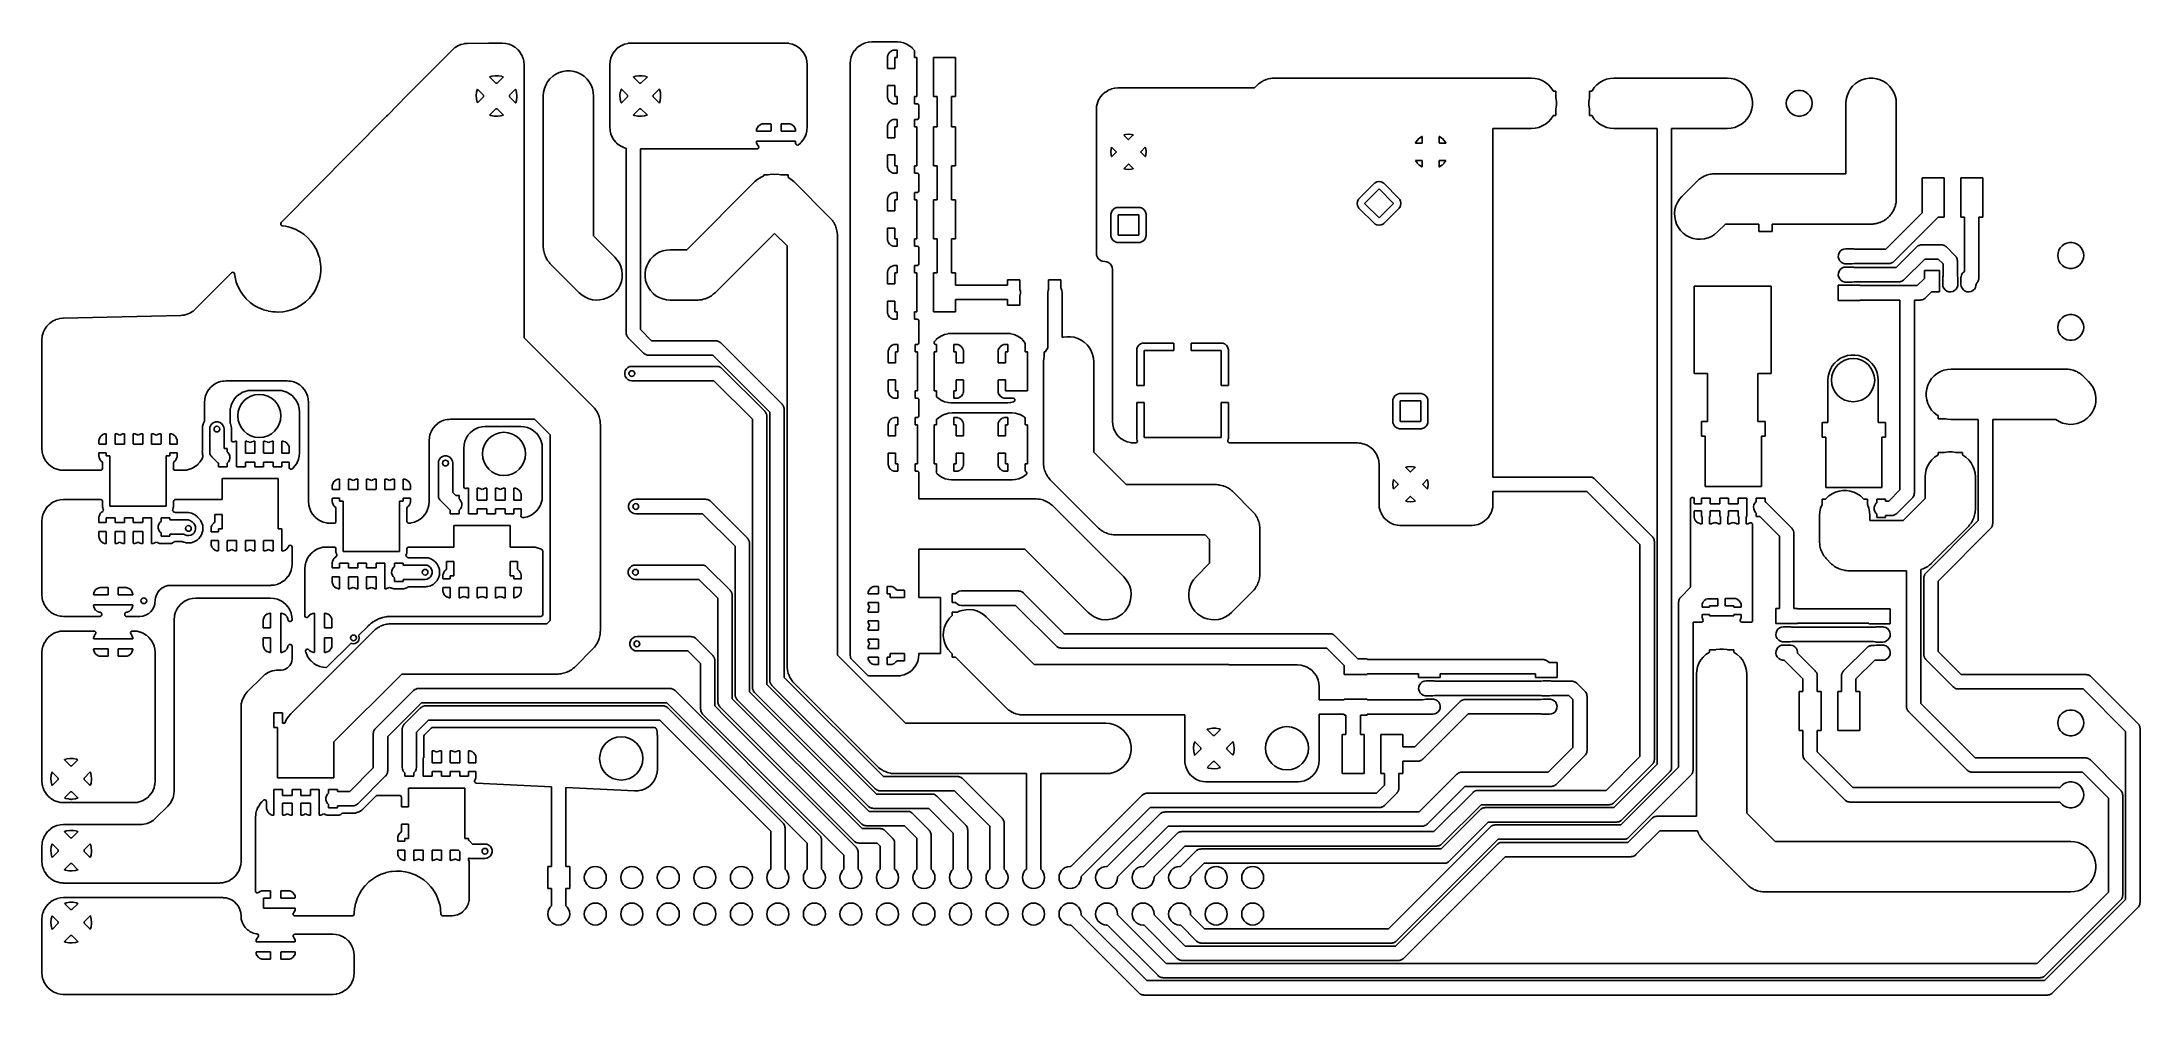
# Model space of a CAD drawing. Extents: x 3.07 to 8.82, y -4 to -1.39.
import ezdxf

# ---------------------------------------------------------------- set-up
doc = ezdxf.new("R2010")
doc.units = 0
doc.header["$MEASUREMENT"] = 0
doc.layers.add('BLACK', color=7, linetype='CONTINUOUS')

msp = doc.modelspace()

# ---------------------------------------------------------------- linework, layer by layer
at = {"layer": 'BLACK', "linetype": 'CONTINUOUS'}
for p, q in [((4.125, -1.4879), (4.1987, -1.4135)), ((4.1987, -1.4135), (4.199, -1.4132)), ((4.199, -1.4132), (4.2055, -1.4076)), ((4.2055, -1.4076), (4.2061, -1.4071)), ((4.2061, -1.4071), (4.2134, -1.4026)), ((4.2134, -1.4026), (4.214, -1.4023)), ((4.214, -1.4023), (4.2219, -1.399)), ((4.2219, -1.399), (4.2226, -1.3988)), ((4.2226, -1.3988), (4.2308, -1.3967)), ((4.2308, -1.3967), (4.2316, -1.3966)), ((4.2316, -1.3966), (4.2363, -1.3962)), ((4.2363, -1.3962), (4.2402, -1.3959)), ((4.2402, -1.3959), (4.2406, -1.3959)), ((4.2406, -1.3959), (4.2973, -1.3955)), ((4.2973, -1.3955), (4.3354, -1.3953)), ((4.3354, -1.3953), (4.3358, -1.3953)), ((4.3358, -1.3953), (4.3445, -1.396)), ((4.3445, -1.396), (4.3453, -1.3961)), ((4.3453, -1.3961), (4.3536, -1.3981)), ((4.3536, -1.3981), (4.3543, -1.3983)), ((4.3543, -1.3983), (4.3622, -1.4015)), ((4.3622, -1.4015), (4.3629, -1.4019)), ((4.3629, -1.4019), (4.3702, -1.4063)), ((4.3702, -1.4063), (4.3708, -1.4067)), ((4.3708, -1.4067), (4.3773, -1.4123)), ((4.3773, -1.4123), (4.3778, -1.4128)), ((4.3778, -1.4128), (4.3834, -1.4193)), ((4.3834, -1.4193), (4.3838, -1.4199)), ((4.3838, -1.4199), (4.3883, -1.4272)), ((4.3883, -1.4272), (4.3887, -1.4278)), ((4.3887, -1.4278), (4.3919, -1.4357)), ((4.3919, -1.4357), (4.3922, -1.4365)), ((4.6328, -1.4362), (4.633, -1.4354)), ((4.633, -1.4354), (4.6363, -1.4276)), ((4.6363, -1.4276), (4.6366, -1.4269)), ((4.6366, -1.4269), (4.6411, -1.4197)), ((4.6411, -1.4197), (4.6415, -1.419)), ((4.6415, -1.419), (4.647, -1.4126)), ((4.647, -1.4126), (4.6476, -1.412)), ((4.6476, -1.412), (4.654, -1.4065)), ((4.654, -1.4065), (4.6547, -1.4061)), ((4.6547, -1.4061), (4.6619, -1.4016)), ((4.6619, -1.4016), (4.6626, -1.4013)), ((4.6626, -1.4013), (4.6704, -1.398)), ((4.6704, -1.398), (4.6712, -1.3978)), ((4.6712, -1.3978), (4.6794, -1.3958)), ((4.6794, -1.3958), (4.6802, -1.3957)), ((4.6802, -1.3957), (4.6889, -1.395)), ((4.6889, -1.395), (4.6893, -1.395)), ((4.6893, -1.395), (5.1107, -1.395)), ((5.1107, -1.395), (5.1111, -1.395)), ((5.1111, -1.395), (5.1198, -1.3957)), ((5.1198, -1.3957), (5.1206, -1.3958)), ((5.1206, -1.3958), (5.1288, -1.3978)), ((5.1288, -1.3978), (5.1296, -1.398)), ((5.1296, -1.398), (5.1374, -1.4013)), ((5.1374, -1.4013), (5.1381, -1.4016)), ((5.1381, -1.4016), (5.1453, -1.4061)), ((5.1453, -1.4061), (5.146, -1.4065)), ((5.146, -1.4065), (5.1524, -1.412)), ((5.1524, -1.412), (5.153, -1.4126)), ((5.153, -1.4126), (5.1585, -1.419)), ((5.1585, -1.419), (5.1589, -1.4197)), ((5.1589, -1.4197), (5.1634, -1.4269)), ((5.1634, -1.4269), (5.1637, -1.4276)), ((5.1637, -1.4276), (5.167, -1.4354)), ((5.167, -1.4354), (5.1672, -1.4362)), ((5.2888, -1.4414), (5.2908, -1.4332)), ((5.2908, -1.4332), (5.291, -1.4324)), ((5.291, -1.4324), (5.2919, -1.4304)), ((5.2919, -1.4304), (5.2943, -1.4246)), ((5.2943, -1.4246), (5.2946, -1.4239)), ((5.2946, -1.4239), (5.2991, -1.4167)), ((5.2991, -1.4167), (5.2995, -1.416)), ((5.2995, -1.416), (5.305, -1.4096)), ((5.305, -1.4096), (5.3056, -1.409)), ((5.3056, -1.409), (5.312, -1.4035)), ((5.3056, -1.409), (5.3056, -1.409)), ((5.312, -1.4035), (5.3127, -1.4031)), ((5.3127, -1.4031), (5.3199, -1.3986)), ((5.3199, -1.3986), (5.3206, -1.3983)), ((5.3206, -1.3983), (5.3284, -1.395)), ((5.3284, -1.395), (5.3292, -1.3948)), ((5.3292, -1.3948), (5.3374, -1.3928)), ((5.3374, -1.3928), (5.3382, -1.3927)), ((5.3382, -1.3927), (5.3469, -1.392)), ((5.3469, -1.392), (5.3473, -1.392)), ((5.3473, -1.392), (5.4167, -1.392)), ((5.3905, -1.4304), (5.3903, -1.4324)), ((5.3903, -1.4324), (5.3903, -1.4327)), ((5.3903, -1.4327), (5.3903, -1.4637)), ((5.3907, -1.4298), (5.3905, -1.4304)), ((5.3924, -1.4251), (5.3907, -1.4298)), ((5.3928, -1.4245), (5.3924, -1.4251)), ((5.3958, -1.4205), (5.3928, -1.4245)), ((5.3963, -1.42), (5.3958, -1.4205)), ((5.4003, -1.4169), (5.3963, -1.42)), ((5.4009, -1.4166), (5.4003, -1.4169)), ((5.4057, -1.4148), (5.4009, -1.4166)), ((5.4063, -1.4147), (5.4057, -1.4148)), ((5.4083, -1.4145), (5.4063, -1.4147)), ((5.4085, -1.4145), (5.4083, -1.4145)), ((5.4163, -1.4145), (5.4085, -1.4145)), ((5.4103, -1.4644), (5.4103, -1.4345)), ((5.4103, -1.4345), (5.4168, -1.4345)), ((5.4166, -1.4145), (5.4163, -1.4145)), ((5.4166, -1.4146), (5.4166, -1.4145)), ((5.4168, -1.4152), (5.4166, -1.4146)), ((5.4167, -1.392), (5.4171, -1.392)), ((5.4168, -1.4345), (5.4168, -1.4152)), ((5.4171, -1.392), (5.4258, -1.3927)), ((5.4258, -1.3927), (5.4266, -1.3928)), ((5.4266, -1.3928), (5.4348, -1.3948)), ((5.4348, -1.3948), (5.4356, -1.395)), ((5.4356, -1.395), (5.4434, -1.3983)), ((5.4434, -1.3983), (5.4441, -1.3986)), ((5.4441, -1.3986), (5.4513, -1.4031)), ((5.4513, -1.4031), (5.452, -1.4035)), ((5.452, -1.4035), (5.4584, -1.409)), ((5.4584, -1.409), (5.459, -1.4096)), ((5.459, -1.4096), (5.4637, -1.4151)), ((5.4637, -1.4151), (5.464, -1.4168)), ((5.464, -1.4168), (5.464, -1.4345)), ((5.464, -1.4345), (5.4705, -1.4345)), ((5.4705, -1.4345), (5.4705, -1.5415)), ((5.5159, -1.5415), (5.5159, -1.4345)), ((5.5159, -1.4345), (5.5761, -1.4345)), ((5.5761, -1.4345), (5.5761, -1.5415)), ((4.0745, -1.5388), (4.125, -1.4879)), ((4.3015, -1.4875), (4.301, -1.4879)), ((4.301, -1.4879), (4.3011, -1.488)), ((4.3011, -1.488), (4.3011, -1.488)), ((4.3011, -1.488), (4.3178, -1.5047)), ((4.3066, -1.4859), (4.3015, -1.4875)), ((4.3069, -1.4858), (4.3066, -1.4859)), ((4.3156, -1.4845), (4.3069, -1.4858)), ((4.316, -1.4844), (4.3156, -1.4845)), ((4.3247, -1.4846), (4.316, -1.4844)), ((4.3215, -1.5047), (4.338, -1.4883)), ((4.3251, -1.4846), (4.3247, -1.4846)), ((4.3337, -1.4861), (4.3251, -1.4846)), ((4.3341, -1.4862), (4.3337, -1.4861)), ((4.3381, -1.4877), (4.3341, -1.4862)), ((4.338, -1.4883), (4.3382, -1.4878)), ((4.3382, -1.4878), (4.3381, -1.4877)), ((4.3381, -1.4877), (4.3381, -1.4877)), ((4.3922, -1.4365), (4.3942, -1.4447)), ((4.3942, -1.4447), (4.3943, -1.4455)), ((4.3943, -1.4455), (4.395, -1.4542)), ((4.395, -1.4542), (4.395, -1.4546)), ((4.395, -1.4546), (4.395, -2.1497)), ((4.4596, -1.5012), (4.466, -1.4931)), ((4.466, -1.4931), (4.4735, -1.4861)), ((4.4735, -1.4861), (4.4821, -1.4803)), ((4.4821, -1.4803), (4.4913, -1.4759)), ((4.4913, -1.4759), (4.5012, -1.4728)), ((4.5012, -1.4728), (4.5114, -1.4713)), ((4.5114, -1.4713), (4.5216, -1.4713)), ((4.5216, -1.4713), (4.5318, -1.4728)), ((4.5318, -1.4728), (4.5417, -1.4759)), ((4.5417, -1.4759), (4.5509, -1.4803)), ((4.5509, -1.4803), (4.5595, -1.4861)), ((4.5595, -1.4861), (4.567, -1.4931)), ((4.567, -1.4931), (4.5734, -1.5012)), ((4.63, -1.4539), (4.6307, -1.4452)), ((4.63, -1.4543), (4.63, -1.4539)), ((4.63, -1.4879), (4.63, -1.4543)), ((4.63, -1.5388), (4.63, -1.4879)), ((4.6307, -1.4452), (4.6308, -1.4444)), ((4.6308, -1.4444), (4.6328, -1.4362)), ((4.6952, -1.4875), (4.6947, -1.4879)), ((4.6947, -1.4879), (4.6948, -1.488)), ((4.6948, -1.488), (4.6948, -1.488)), ((4.6948, -1.488), (4.7115, -1.5047)), ((4.7003, -1.4859), (4.6952, -1.4875)), ((4.7006, -1.4858), (4.7003, -1.4859)), ((4.7093, -1.4845), (4.7006, -1.4858)), ((4.7097, -1.4844), (4.7093, -1.4845)), ((4.7184, -1.4846), (4.7097, -1.4844)), ((4.7152, -1.5047), (4.7317, -1.4883)), ((4.7188, -1.4846), (4.7184, -1.4846)), ((4.7274, -1.4861), (4.7188, -1.4846)), ((4.7278, -1.4862), (4.7274, -1.4861)), ((4.7318, -1.4877), (4.7278, -1.4862)), ((4.7317, -1.4883), (4.7319, -1.4878)), ((4.7319, -1.4878), (4.7318, -1.4877)), ((4.7318, -1.4877), (4.7318, -1.4877)), ((5.1672, -1.4362), (5.1692, -1.4444)), ((5.1692, -1.4444), (5.1693, -1.4452)), ((5.1693, -1.4452), (5.17, -1.4539)), ((5.17, -1.4539), (5.17, -1.4543)), ((5.17, -1.4543), (5.17, -1.6257)), ((5.288, -1.4509), (5.2887, -1.4422)), ((5.288, -1.4513), (5.288, -1.4509)), ((5.288, -1.4637), (5.288, -1.4513)), ((5.288, -1.5433), (5.288, -1.4637)), ((5.2887, -1.4422), (5.2888, -1.4414)), ((5.3903, -1.4637), (5.3905, -1.4643)), ((5.3905, -1.4643), (5.3905, -1.4643)), ((5.3905, -1.4643), (5.3908, -1.4644)), ((5.3908, -1.4644), (5.4103, -1.4644)), ((6.4297, -1.4942), (6.4335, -1.4933)), ((6.4335, -1.4933), (6.4372, -1.4923)), ((6.4372, -1.4923), (6.4385, -1.4922)), ((6.4385, -1.4922), (6.4397, -1.4919)), ((6.4397, -1.4919), (6.4436, -1.4916)), ((6.4436, -1.4916), (6.4474, -1.4912)), ((6.4474, -1.4912), (6.4487, -1.4912)), ((6.4487, -1.4912), (6.45, -1.4911)), ((6.45, -1.4911), (7.1528, -1.4911)), ((7.1528, -1.4911), (7.1631, -1.4919)), ((7.1631, -1.4919), (7.1732, -1.4942)), ((7.3588, -1.4942), (7.3689, -1.4919)), ((7.3689, -1.4919), (7.3792, -1.4911)), ((7.3792, -1.4911), (7.516, -1.4911)), ((7.516, -1.4911), (7.6896, -1.4911)), ((7.6896, -1.4911), (7.6999, -1.4919)), ((7.6999, -1.4919), (7.71, -1.4942)), ((8.0582, -1.4959), (8.068, -1.4928)), ((8.068, -1.4928), (8.0782, -1.4913)), ((8.0782, -1.4913), (8.0885, -1.4913)), ((8.0885, -1.4913), (8.0987, -1.4928)), ((8.0987, -1.4928), (8.1085, -1.4959)), ((4.0216, -1.5922), (4.0745, -1.5388)), ((4.2649, -1.5298), (4.264, -1.5384)), ((4.264, -1.5384), (4.264, -1.5388)), ((4.264, -1.5388), (4.2645, -1.5475)), ((4.2645, -1.5475), (4.2645, -1.5479)), ((4.2645, -1.5479), (4.2665, -1.5565)), ((4.265, -1.5294), (4.2649, -1.5298)), ((4.2672, -1.5215), (4.265, -1.5294)), ((4.2673, -1.5213), (4.2672, -1.5215)), ((4.2678, -1.5216), (4.2673, -1.5213)), ((4.2673, -1.5213), (4.2673, -1.5213)), ((4.2677, -1.5586), (4.2843, -1.5419)), ((4.2843, -1.5381), (4.2678, -1.5216)), ((4.2841, -1.54), (4.2843, -1.5381)), ((4.2843, -1.5419), (4.2841, -1.54)), ((4.3178, -1.5047), (4.3215, -1.5047)), ((4.3717, -1.5214), (4.355, -1.5381)), ((4.355, -1.5381), (4.3551, -1.54)), ((4.3551, -1.54), (4.355, -1.5419)), ((4.355, -1.5419), (4.3714, -1.5584)), ((4.3719, -1.5213), (4.3717, -1.5214)), ((4.3722, -1.5218), (4.3719, -1.5213)), ((4.3723, -1.5219), (4.3722, -1.5218)), ((4.3724, -1.5223), (4.3723, -1.5219)), ((4.3745, -1.5307), (4.3724, -1.5223)), ((4.3741, -1.5516), (4.3753, -1.5429)), ((4.3746, -1.5311), (4.3745, -1.5307)), ((4.3753, -1.5399), (4.3746, -1.5311)), ((4.3753, -1.5401), (4.3753, -1.5399)), ((4.3753, -1.5426), (4.3753, -1.5401)), ((4.3753, -1.5429), (4.3753, -1.5426)), ((4.4476, -1.54), (4.4484, -1.5297)), ((4.4476, -1.9515), (4.4476, -1.54)), ((4.4484, -1.5297), (4.4507, -1.5197)), ((4.4507, -1.5197), (4.4544, -1.5101)), ((4.4544, -1.5101), (4.4596, -1.5012)), ((4.5734, -1.5012), (4.5786, -1.5101)), ((4.5786, -1.5101), (4.5823, -1.5197)), ((4.5823, -1.5197), (4.5846, -1.5297)), ((4.5846, -1.5297), (4.5854, -1.54)), ((4.5854, -1.54), (4.5854, -1.923)), ((4.63, -1.5922), (4.63, -1.5388)), ((4.6586, -1.5298), (4.6577, -1.5384)), ((4.6577, -1.5384), (4.6577, -1.5388)), ((4.6577, -1.5388), (4.6582, -1.5475)), ((4.6582, -1.5475), (4.6582, -1.5479)), ((4.6582, -1.5479), (4.6602, -1.5565)), ((4.6587, -1.5294), (4.6586, -1.5298)), ((4.6609, -1.5215), (4.6587, -1.5294)), ((4.661, -1.5213), (4.6609, -1.5215)), ((4.6615, -1.5216), (4.661, -1.5213)), ((4.661, -1.5213), (4.661, -1.5213)), ((4.6614, -1.5586), (4.678, -1.5419)), ((4.678, -1.5381), (4.6615, -1.5216)), ((4.6779, -1.54), (4.678, -1.5381)), ((4.678, -1.5419), (4.6779, -1.54)), ((4.7115, -1.5047), (4.7152, -1.5047)), ((4.7654, -1.5214), (4.7487, -1.5381)), ((4.7487, -1.5381), (4.7489, -1.54)), ((4.7489, -1.54), (4.7487, -1.5419)), ((4.7487, -1.5419), (4.7651, -1.5584)), ((4.7656, -1.5213), (4.7654, -1.5214)), ((4.7659, -1.5218), (4.7656, -1.5213)), ((4.766, -1.5219), (4.7659, -1.5218)), ((4.7661, -1.5223), (4.766, -1.5219)), ((4.7682, -1.5307), (4.7661, -1.5223)), ((4.7678, -1.5516), (4.769, -1.5429)), ((4.7683, -1.5311), (4.7682, -1.5307)), ((4.769, -1.5399), (4.7683, -1.5311)), ((4.769, -1.5401), (4.769, -1.5399)), ((4.769, -1.5426), (4.769, -1.5401)), ((4.769, -1.5429), (4.769, -1.5426)), ((5.288, -1.6535), (5.288, -1.5433)), ((5.3904, -1.5119), (5.3903, -1.5122)), ((5.3903, -1.5122), (5.3903, -1.5433)), ((5.3903, -1.5433), (5.3903, -1.5436)), ((5.3903, -1.5436), (5.3905, -1.5456)), ((5.391, -1.5116), (5.3904, -1.5118)), ((5.3904, -1.5118), (5.3904, -1.5119)), ((5.3905, -1.5456), (5.3907, -1.5462)), ((5.3907, -1.5462), (5.3924, -1.5509)), ((5.4103, -1.5116), (5.391, -1.5116)), ((5.3924, -1.5509), (5.3928, -1.5515)), ((5.4103, -1.5415), (5.4103, -1.5116)), ((5.4168, -1.5415), (5.4103, -1.5415)), ((5.4168, -1.561), (5.4168, -1.5415)), ((5.4705, -1.5415), (5.464, -1.5415)), ((5.464, -1.5415), (5.464, -1.5608)), ((5.5263, -1.5415), (5.5159, -1.5415)), ((5.5263, -1.6243), (5.5263, -1.5415)), ((5.5761, -1.5415), (5.5657, -1.5415)), ((5.5657, -1.5415), (5.5657, -1.6243)), ((5.965, -1.5584), (5.9683, -1.5506)), ((5.9683, -1.5506), (5.9686, -1.5499)), ((5.9686, -1.5499), (5.9731, -1.5427)), ((5.9731, -1.5427), (5.9735, -1.542)), ((5.9735, -1.542), (5.979, -1.5356)), ((5.979, -1.5356), (5.9796, -1.535)), ((5.9796, -1.535), (5.986, -1.5295)), ((5.986, -1.5295), (5.9867, -1.5291)), ((5.9867, -1.5291), (5.9939, -1.5246)), ((5.9939, -1.5246), (5.9946, -1.5243)), ((5.9946, -1.5243), (6.0024, -1.521)), ((6.0024, -1.521), (6.0032, -1.5208)), ((6.0032, -1.5208), (6.0114, -1.5188)), ((6.0114, -1.5188), (6.0122, -1.5187)), ((6.0122, -1.5187), (6.0209, -1.518)), ((6.0209, -1.518), (6.0213, -1.518)), ((6.0213, -1.518), (6.3946, -1.518)), ((6.3946, -1.518), (6.4013, -1.5113)), ((6.4013, -1.5113), (6.4023, -1.5104)), ((6.4023, -1.5104), (6.4031, -1.5095)), ((6.4031, -1.5095), (6.4062, -1.5071)), ((6.4062, -1.5071), (6.4091, -1.5046)), ((6.4091, -1.5046), (6.4102, -1.5039)), ((6.4102, -1.5039), (6.4112, -1.5031)), ((6.4112, -1.5031), (6.4145, -1.5011)), ((6.4145, -1.5011), (6.4178, -1.4991)), ((6.4178, -1.4991), (6.419, -1.4986)), ((6.419, -1.4986), (6.4201, -1.4979)), ((6.4201, -1.4979), (6.4237, -1.4965)), ((6.4237, -1.4965), (6.4272, -1.495)), ((6.4272, -1.495), (6.4285, -1.4946)), ((6.4285, -1.4946), (6.4297, -1.4942)), ((7.1732, -1.4942), (7.1827, -1.4979)), ((7.1827, -1.4979), (7.1917, -1.5031)), ((7.1917, -1.5031), (7.1997, -1.5095)), ((7.1997, -1.5095), (7.2067, -1.517)), ((7.2067, -1.517), (7.2125, -1.5256)), ((7.2125, -1.5256), (7.213, -1.5265)), ((7.213, -1.5265), (7.2197, -1.5265)), ((7.2197, -1.5265), (7.2197, -1.5438)), ((7.2197, -1.5438), (7.22, -1.5447)), ((7.22, -1.5447), (7.2215, -1.5549)), ((7.3105, -1.5549), (7.312, -1.5447)), ((7.312, -1.5447), (7.3123, -1.5438)), ((7.3123, -1.5438), (7.3123, -1.5265)), ((7.3123, -1.5265), (7.319, -1.5265)), ((7.319, -1.5265), (7.3195, -1.5256)), ((7.3195, -1.5256), (7.3253, -1.517)), ((7.3253, -1.517), (7.3323, -1.5095)), ((7.3323, -1.5095), (7.3403, -1.5031)), ((7.3403, -1.5031), (7.3493, -1.4979)), ((7.3493, -1.4979), (7.3588, -1.4942)), ((7.71, -1.4942), (7.7195, -1.4979)), ((7.7195, -1.4979), (7.7285, -1.5031)), ((7.7285, -1.5031), (7.7365, -1.5095)), ((7.7365, -1.5095), (7.7435, -1.517)), ((7.7435, -1.517), (7.7493, -1.5256)), ((7.7493, -1.5256), (7.7538, -1.5348)), ((7.7538, -1.5348), (7.7568, -1.5447)), ((7.7568, -1.5447), (7.7584, -1.5549)), ((7.8518, -1.5526), (7.8541, -1.5456)), ((7.8541, -1.5456), (7.8578, -1.5391)), ((7.8578, -1.5391), (7.8627, -1.5336)), ((7.8627, -1.5336), (7.8688, -1.5293)), ((7.8688, -1.5293), (7.8755, -1.5262)), ((7.8755, -1.5262), (7.8828, -1.5247)), ((7.8828, -1.5247), (7.8902, -1.5247)), ((7.8902, -1.5247), (7.8975, -1.5262)), ((7.8975, -1.5262), (7.9043, -1.5293)), ((7.9043, -1.5293), (7.9103, -1.5336)), ((7.9103, -1.5336), (7.9152, -1.5391)), ((7.9152, -1.5391), (7.9189, -1.5456)), ((7.9189, -1.5456), (7.9212, -1.5526)), ((8.0145, -1.56), (8.0152, -1.5497)), ((8.0152, -1.5497), (8.0175, -1.5397)), ((8.0175, -1.5397), (8.0213, -1.5301)), ((8.0213, -1.5301), (8.0264, -1.5212)), ((8.0264, -1.5212), (8.0328, -1.5131)), ((8.0328, -1.5131), (8.0404, -1.5061)), ((8.0404, -1.5061), (8.0489, -1.5003)), ((8.0489, -1.5003), (8.0582, -1.4959)), ((8.1085, -1.4959), (8.1178, -1.5003)), ((8.1178, -1.5003), (8.1263, -1.5061)), ((8.1263, -1.5061), (8.1339, -1.5131)), ((8.1339, -1.5131), (8.1403, -1.5212)), ((8.1403, -1.5212), (8.1454, -1.5301)), ((8.1454, -1.5301), (8.1492, -1.5397)), ((8.1492, -1.5397), (8.1515, -1.5497)), ((8.1515, -1.5497), (8.1522, -1.56)), ((3.7298, -1.8868), (4.0186, -1.5953)), ((4.0186, -1.5953), (4.0216, -1.5922)), ((4.2665, -1.5565), (4.2666, -1.5568)), ((4.2666, -1.5568), (4.2671, -1.5582)), ((4.2671, -1.5582), (4.2675, -1.5586)), ((4.2675, -1.5586), (4.2677, -1.5586)), ((4.3013, -1.5917), (4.3011, -1.5922)), ((4.3011, -1.5922), (4.3012, -1.5924)), ((4.3012, -1.5924), (4.3039, -1.5934)), ((4.3178, -1.5753), (4.3013, -1.5917)), ((4.3039, -1.5934), (4.3043, -1.5935)), ((4.3043, -1.5935), (4.3129, -1.5953)), ((4.3129, -1.5953), (4.3133, -1.5953)), ((4.3133, -1.5953), (4.322, -1.5956)), ((4.3215, -1.5753), (4.3178, -1.5753)), ((4.3382, -1.592), (4.3215, -1.5753)), ((4.322, -1.5956), (4.3224, -1.5956)), ((4.3224, -1.5956), (4.331, -1.5945)), ((4.331, -1.5945), (4.3314, -1.5944)), ((4.3314, -1.5944), (4.3378, -1.5925)), ((4.3378, -1.5925), (4.3383, -1.5922)), ((4.3383, -1.5921), (4.3382, -1.592)), ((4.3383, -1.5922), (4.3383, -1.5921)), ((4.3714, -1.5584), (4.3719, -1.5586)), ((4.3719, -1.5586), (4.372, -1.5586)), ((4.372, -1.5586), (4.3721, -1.5585)), ((4.3721, -1.5585), (4.374, -1.552)), ((4.374, -1.552), (4.3741, -1.5516)), ((4.63, -1.6257), (4.63, -1.5922)), ((4.6602, -1.5565), (4.6603, -1.5568)), ((4.6603, -1.5568), (4.6608, -1.5582)), ((4.6608, -1.5582), (4.6612, -1.5586)), ((4.6612, -1.5586), (4.6614, -1.5586)), ((4.695, -1.5917), (4.6948, -1.5922)), ((4.6948, -1.5922), (4.6949, -1.5924)), ((4.6949, -1.5924), (4.6976, -1.5934)), ((4.7115, -1.5753), (4.695, -1.5917)), ((4.6976, -1.5934), (4.698, -1.5935)), ((4.698, -1.5935), (4.7066, -1.5953)), ((4.7066, -1.5953), (4.707, -1.5953)), ((4.707, -1.5953), (4.7157, -1.5956)), ((4.7152, -1.5753), (4.7115, -1.5753)), ((4.7319, -1.592), (4.7152, -1.5753)), ((4.7157, -1.5956), (4.7161, -1.5956)), ((4.7161, -1.5956), (4.7247, -1.5945)), ((4.7247, -1.5945), (4.7251, -1.5944)), ((4.7251, -1.5944), (4.7315, -1.5925)), ((4.7315, -1.5925), (4.732, -1.5922)), ((4.732, -1.5921), (4.7319, -1.592)), ((4.732, -1.5922), (4.732, -1.5921)), ((4.7651, -1.5584), (4.7656, -1.5586)), ((4.7656, -1.5586), (4.7657, -1.5586)), ((4.7657, -1.5586), (4.7658, -1.5585)), ((4.7658, -1.5585), (4.7677, -1.552)), ((4.7677, -1.552), (4.7678, -1.5516)), ((5.3928, -1.5515), (5.3958, -1.5555)), ((5.3958, -1.5555), (5.3963, -1.556)), ((5.3963, -1.556), (5.4003, -1.5591)), ((5.4003, -1.6068), (5.3963, -1.6098)), ((5.4003, -1.5591), (5.4009, -1.5594)), ((5.4009, -1.6065), (5.4003, -1.6068)), ((5.4009, -1.5594), (5.4057, -1.5612)), ((5.4057, -1.6047), (5.4009, -1.6065)), ((5.4057, -1.5612), (5.4063, -1.5613)), ((5.4063, -1.6045), (5.4057, -1.6047)), ((5.4063, -1.5613), (5.4083, -1.5615)), ((5.4083, -1.6043), (5.4063, -1.6045)), ((5.4083, -1.5615), (5.4085, -1.5615)), ((5.4085, -1.6043), (5.4083, -1.6043)), ((5.4085, -1.5615), (5.4161, -1.5615)), ((5.4163, -1.6043), (5.4085, -1.6043)), ((5.4161, -1.5615), (5.4167, -1.5614)), ((5.4166, -1.6044), (5.4163, -1.6043)), ((5.4168, -1.605), (5.4166, -1.6044)), ((5.4166, -1.6044), (5.4166, -1.6044)), ((5.4167, -1.5613), (5.4168, -1.561)), ((5.4167, -1.5614), (5.4167, -1.5613)), ((5.4168, -1.6243), (5.4168, -1.605)), ((5.464, -1.5608), (5.4642, -1.5614)), ((5.4641, -1.6045), (5.464, -1.6048)), ((5.464, -1.6048), (5.464, -1.6243)), ((5.4647, -1.6043), (5.4641, -1.6045)), ((5.4641, -1.6045), (5.4641, -1.6045)), ((5.4642, -1.5614), (5.4643, -1.5615)), ((5.4643, -1.5615), (5.4646, -1.5615)), ((5.4646, -1.5615), (5.471, -1.5615)), ((5.471, -1.6043), (5.4647, -1.6043)), ((5.471, -1.5615), (5.4737, -1.5623)), ((5.4731, -1.6039), (5.471, -1.6043)), ((5.4752, -1.602), (5.4731, -1.6039)), ((5.4737, -1.5623), (5.4756, -1.5644)), ((5.476, -1.5993), (5.4752, -1.602)), ((5.4756, -1.5644), (5.476, -1.5665)), ((5.476, -1.5665), (5.476, -1.5993)), ((5.962, -1.5769), (5.9627, -1.5682)), ((5.962, -1.5773), (5.962, -1.5769)), ((5.962, -1.6469), (5.962, -1.5773)), ((5.9627, -1.5682), (5.9628, -1.5674)), ((5.9628, -1.5674), (5.9648, -1.5592)), ((5.9648, -1.5592), (5.965, -1.5584)), ((7.2067, -1.603), (7.1997, -1.6105)), ((7.2125, -1.5944), (7.2067, -1.603)), ((7.213, -1.5935), (7.2125, -1.5944)), ((7.2197, -1.5935), (7.213, -1.5935)), ((7.22, -1.5753), (7.2197, -1.5762)), ((7.2197, -1.5762), (7.2197, -1.5935)), ((7.2215, -1.5651), (7.22, -1.5753)), ((7.2215, -1.5549), (7.2215, -1.5651)), ((7.3105, -1.5651), (7.3105, -1.5549)), ((7.312, -1.5753), (7.3105, -1.5651)), ((7.3123, -1.5762), (7.312, -1.5753)), ((7.3123, -1.5935), (7.3123, -1.5762)), ((7.319, -1.5935), (7.3123, -1.5935)), ((7.3195, -1.5944), (7.319, -1.5935)), ((7.3253, -1.603), (7.3195, -1.5944)), ((7.3323, -1.6105), (7.3253, -1.603)), ((7.7435, -1.603), (7.7365, -1.6105)), ((7.7493, -1.5944), (7.7435, -1.603)), ((7.7538, -1.5852), (7.7493, -1.5944)), ((7.7568, -1.5753), (7.7538, -1.5852)), ((7.7584, -1.5651), (7.7568, -1.5753)), ((7.7584, -1.5549), (7.7584, -1.5651)), ((7.851, -1.56), (7.8518, -1.5526)), ((7.8518, -1.5674), (7.851, -1.56)), ((7.8541, -1.5744), (7.8518, -1.5674)), ((7.8578, -1.5809), (7.8541, -1.5744)), ((7.8627, -1.5864), (7.8578, -1.5809)), ((7.8688, -1.5907), (7.8627, -1.5864)), ((7.8755, -1.5938), (7.8688, -1.5907)), ((7.8828, -1.5953), (7.8755, -1.5938)), ((7.8902, -1.5953), (7.8828, -1.5953)), ((7.8975, -1.5938), (7.8902, -1.5953)), ((7.9043, -1.5907), (7.8975, -1.5938)), ((7.9103, -1.5864), (7.9043, -1.5907)), ((7.9152, -1.5809), (7.9103, -1.5864)), ((7.9189, -1.5744), (7.9152, -1.5809)), ((7.9212, -1.5674), (7.9189, -1.5744)), ((7.9212, -1.5526), (7.922, -1.56)), ((7.922, -1.56), (7.9212, -1.5674)), ((8.0145, -1.753), (8.0145, -1.56)), ((8.1522, -1.56), (8.1522, -1.8219)), ((4.63, -1.6261), (4.63, -1.6257)), ((4.6304, -1.6314), (4.63, -1.6261)), ((4.6307, -1.6348), (4.6304, -1.6314)), ((4.6308, -1.6353), (4.6307, -1.6348)), ((4.6308, -1.6356), (4.6308, -1.6353)), ((4.6328, -1.6438), (4.6308, -1.6356)), ((4.633, -1.6446), (4.6328, -1.6438)), ((4.6363, -1.6524), (4.633, -1.6446)), ((4.6366, -1.6531), (4.6363, -1.6524)), ((4.6411, -1.6603), (4.6366, -1.6531)), ((4.6415, -1.661), (4.6411, -1.6603)), ((4.6456, -1.6658), (4.6415, -1.661)), ((4.647, -1.6674), (4.6456, -1.6658)), ((5.0318, -1.632), (5.0315, -1.634)), ((5.0315, -1.634), (5.0315, -1.6343)), ((5.0315, -1.6343), (5.0315, -1.6353)), ((5.0315, -1.6353), (5.0317, -1.6359)), ((5.0316, -1.664), (5.0315, -1.6643)), ((5.0315, -1.6643), (5.0315, -1.6655)), ((5.0315, -1.6655), (5.0315, -1.6658)), ((5.0322, -1.6637), (5.0316, -1.6639)), ((5.0316, -1.6639), (5.0316, -1.664)), ((5.0315, -1.6658), (5.0318, -1.6678)), ((5.0317, -1.6359), (5.0318, -1.636)), ((5.0319, -1.6314), (5.0318, -1.632)), ((5.0318, -1.636), (5.0321, -1.6361)), ((5.0337, -1.6267), (5.0319, -1.6314)), ((5.0321, -1.6361), (5.0704, -1.6361)), ((5.1379, -1.6637), (5.0322, -1.6637)), ((5.034, -1.6261), (5.0337, -1.6267)), ((5.037, -1.6221), (5.034, -1.6261)), ((5.0375, -1.6216), (5.037, -1.6221)), ((5.0415, -1.6185), (5.0375, -1.6216)), ((5.0422, -1.6182), (5.0415, -1.6185)), ((5.0469, -1.6164), (5.0422, -1.6182)), ((5.0475, -1.6163), (5.0469, -1.6164)), ((5.0495, -1.6161), (5.0475, -1.6163)), ((5.0498, -1.6161), (5.0495, -1.6161)), ((5.0706, -1.6161), (5.0498, -1.6161)), ((5.0704, -1.6361), (5.071, -1.6359)), ((5.0709, -1.6161), (5.0706, -1.6161)), ((5.071, -1.6162), (5.0709, -1.6161)), ((5.0712, -1.6168), (5.071, -1.6162)), ((5.071, -1.6359), (5.0711, -1.6358)), ((5.0711, -1.6358), (5.0712, -1.6355)), ((5.0712, -1.6353), (5.0712, -1.6168)), ((5.0712, -1.6355), (5.0712, -1.6353)), ((5.0989, -1.6163), (5.0988, -1.6166)), ((5.0988, -1.6166), (5.0988, -1.6353)), ((5.0988, -1.6353), (5.099, -1.6359)), ((5.099, -1.6162), (5.0989, -1.6163)), ((5.0996, -1.6161), (5.099, -1.6162)), ((5.099, -1.6359), (5.0991, -1.636)), ((5.0991, -1.636), (5.0994, -1.6361)), ((5.0994, -1.6361), (5.1378, -1.6361)), ((5.1202, -1.6161), (5.0996, -1.6161)), ((5.1205, -1.6161), (5.1202, -1.6161)), ((5.1225, -1.6163), (5.1205, -1.6161)), ((5.1231, -1.6164), (5.1225, -1.6163)), ((5.1278, -1.6182), (5.1231, -1.6164)), ((5.1285, -1.6185), (5.1278, -1.6182)), ((5.1325, -1.6216), (5.1285, -1.6185)), ((5.133, -1.6221), (5.1325, -1.6216)), ((5.136, -1.6261), (5.133, -1.6221)), ((5.1363, -1.6267), (5.136, -1.6261)), ((5.1381, -1.6314), (5.1363, -1.6267)), ((5.1378, -1.6361), (5.1384, -1.6359)), ((5.1382, -1.6638), (5.1379, -1.6637)), ((5.1382, -1.632), (5.1381, -1.6314)), ((5.1384, -1.634), (5.1382, -1.632)), ((5.1383, -1.6639), (5.1382, -1.6638)), ((5.1382, -1.6678), (5.1384, -1.6658)), ((5.1385, -1.6645), (5.1383, -1.6639)), ((5.1385, -1.6343), (5.1384, -1.634)), ((5.1384, -1.6358), (5.1385, -1.6355)), ((5.1384, -1.6359), (5.1384, -1.6358)), ((5.1385, -1.6355), (5.1385, -1.6343)), ((5.1385, -1.6655), (5.1385, -1.6645)), ((5.1384, -1.6658), (5.1385, -1.6655)), ((5.1544, -1.6658), (5.153, -1.6674)), ((5.1585, -1.661), (5.1544, -1.6658)), ((5.1589, -1.6603), (5.1585, -1.661)), ((5.1634, -1.6531), (5.1589, -1.6603)), ((5.1637, -1.6524), (5.1634, -1.6531)), ((5.167, -1.6446), (5.1637, -1.6524)), ((5.1672, -1.6438), (5.167, -1.6446)), ((5.1692, -1.6356), (5.1672, -1.6438)), ((5.1693, -1.6348), (5.1692, -1.6356)), ((5.1696, -1.6314), (5.1693, -1.6348)), ((5.17, -1.6261), (5.1696, -1.6314)), ((5.17, -1.6257), (5.17, -1.6261)), ((5.288, -1.7331), (5.288, -1.6535)), ((5.3905, -1.6203), (5.3903, -1.6223)), ((5.3903, -1.6223), (5.3903, -1.6225)), ((5.3903, -1.6225), (5.3903, -1.6535)), ((5.3903, -1.6535), (5.3905, -1.6541)), ((5.3907, -1.6197), (5.3905, -1.6203)), ((5.3905, -1.6541), (5.3905, -1.6542)), ((5.3905, -1.6542), (5.3908, -1.6542)), ((5.3924, -1.6149), (5.3907, -1.6197)), ((5.3908, -1.6542), (5.4103, -1.6542)), ((5.3928, -1.6143), (5.3924, -1.6149)), ((5.3958, -1.6103), (5.3928, -1.6143)), ((5.3963, -1.6098), (5.3958, -1.6103)), ((5.4103, -1.6542), (5.4103, -1.6243)), ((5.4103, -1.6243), (5.4168, -1.6243)), ((5.464, -1.6243), (5.4705, -1.6243)), ((5.4705, -1.6243), (5.4705, -1.7314)), ((5.5159, -1.7314), (5.5159, -1.6243)), ((5.5159, -1.6243), (5.5263, -1.6243)), ((5.5657, -1.6243), (5.5761, -1.6243)), ((5.5761, -1.6243), (5.5761, -1.7314)), ((5.962, -1.6689), (5.962, -1.6469)), ((6.0378, -1.6466), (6.0374, -1.6469)), ((6.0374, -1.6469), (6.0375, -1.6471)), ((6.0374, -1.6469), (6.0374, -1.6469)), ((6.0375, -1.6471), (6.0495, -1.6591)), ((6.0414, -1.6456), (6.0378, -1.6466)), ((6.0418, -1.6455), (6.0414, -1.6456)), ((6.0498, -1.6448), (6.0418, -1.6455)), ((6.0495, -1.6591), (6.05, -1.6594)), ((6.0502, -1.6448), (6.0498, -1.6448)), ((6.05, -1.6594), (6.0501, -1.6594)), ((6.0501, -1.6594), (6.0504, -1.6592)), ((6.0582, -1.6455), (6.0502, -1.6448)), ((6.0504, -1.6592), (6.0623, -1.6473)), ((6.0586, -1.6456), (6.0582, -1.6455)), ((6.0624, -1.6466), (6.0586, -1.6456)), ((6.0623, -1.6473), (6.0626, -1.6468)), ((6.0626, -1.6467), (6.0624, -1.6466)), ((6.0626, -1.6468), (6.0626, -1.6467)), ((6.8404, -1.6618), (6.8358, -1.6683)), ((6.8407, -1.6615), (6.8404, -1.6618)), ((6.8463, -1.6558), (6.8407, -1.6615)), ((6.8466, -1.6555), (6.8463, -1.6558)), ((6.8532, -1.651), (6.8466, -1.6555)), ((6.8535, -1.6508), (6.8532, -1.651)), ((6.8536, -1.6508), (6.8535, -1.6508)), ((6.8538, -1.6513), (6.8536, -1.6508)), ((6.8538, -1.6682), (6.8538, -1.6513)), ((6.9011, -1.6508), (6.901, -1.651)), ((6.901, -1.651), (6.901, -1.6682)), ((6.9016, -1.6509), (6.9011, -1.6508)), ((6.9017, -1.651), (6.9016, -1.6509)), ((6.9082, -1.6555), (6.9017, -1.651)), ((6.9085, -1.6558), (6.9082, -1.6555)), ((6.9142, -1.6615), (6.9085, -1.6558)), ((6.9145, -1.6618), (6.9142, -1.6615)), ((6.919, -1.6683), (6.9145, -1.6618)), ((7.1528, -1.6289), (7.048, -1.6289)), ((7.048, -1.6289), (7.048, -2.5833)), ((7.1631, -1.6281), (7.1528, -1.6289)), ((7.1732, -1.6258), (7.1631, -1.6281)), ((7.1827, -1.6221), (7.1732, -1.6258)), ((7.1917, -1.6169), (7.1827, -1.6221)), ((7.1997, -1.6105), (7.1917, -1.6169)), ((7.3403, -1.6169), (7.3323, -1.6105)), ((7.3493, -1.6221), (7.3403, -1.6169)), ((7.3588, -1.6258), (7.3493, -1.6221)), ((7.3689, -1.6281), (7.3588, -1.6258)), ((7.3792, -1.6289), (7.3689, -1.6281)), ((7.4979, -1.6289), (7.3792, -1.6289)), ((7.4979, -1.8226), (7.4979, -1.6289)), ((7.6896, -1.6289), (7.5372, -1.6289)), ((7.5372, -1.6289), (7.5372, -1.8234)), ((7.6999, -1.6281), (7.6896, -1.6289)), ((7.71, -1.6258), (7.6999, -1.6281)), ((7.7195, -1.6221), (7.71, -1.6258)), ((7.7285, -1.6169), (7.7195, -1.6221)), ((7.7365, -1.6105), (7.7285, -1.6169)), ((4.6476, -1.668), (4.647, -1.6674)), ((4.654, -1.6735), (4.6476, -1.668)), ((4.6547, -1.6739), (4.654, -1.6735)), ((4.6619, -1.6784), (4.6547, -1.6739)), ((4.6626, -1.6787), (4.6619, -1.6784)), ((4.6704, -1.682), (4.6626, -1.6787)), ((4.6712, -1.6822), (4.6704, -1.682)), ((4.6743, -1.683), (4.6712, -1.6822)), ((4.6743, -2.188), (4.6743, -1.683)), ((5.0326, -1.685), (4.7137, -1.685)), ((4.7137, -1.685), (4.7137, -2.1798)), ((5.0318, -1.6678), (5.0319, -1.6684)), ((5.0319, -1.6684), (5.0337, -1.6731)), ((5.0349, -1.6844), (5.0326, -1.685)), ((5.0337, -1.6731), (5.034, -1.6737)), ((5.034, -1.6737), (5.0365, -1.6771)), ((5.0369, -1.6824), (5.0349, -1.6844)), ((5.0365, -1.6771), (5.0375, -1.6797)), ((5.0375, -1.6797), (5.0369, -1.6824)), ((5.1379, -1.6695), (5.1381, -1.6684)), ((5.1387, -1.6722), (5.1379, -1.6695)), ((5.1381, -1.6684), (5.1382, -1.6678)), ((5.1408, -1.674), (5.1387, -1.6722)), ((5.1436, -1.6745), (5.1408, -1.674)), ((5.1461, -1.6733), (5.1436, -1.6745)), ((5.1524, -1.668), (5.1461, -1.6733)), ((5.153, -1.6674), (5.1524, -1.668)), ((5.3904, -1.7017), (5.3903, -1.702)), ((5.3903, -1.702), (5.3903, -1.7331)), ((5.391, -1.7015), (5.3904, -1.7016)), ((5.3904, -1.7016), (5.3904, -1.7017)), ((5.4103, -1.7015), (5.391, -1.7015)), ((5.4103, -1.7314), (5.4103, -1.7015)), ((5.962, -1.6932), (5.962, -1.6689)), ((5.962, -1.7165), (5.962, -1.6932)), ((5.962, -1.7392), (5.962, -1.7165)), ((6.0025, -1.6848), (6.0018, -1.6928)), ((6.0018, -1.6928), (6.0018, -1.6932)), ((6.0018, -1.6932), (6.0025, -1.7012)), ((6.0026, -1.6844), (6.0025, -1.6848)), ((6.0025, -1.7012), (6.0026, -1.7016)), ((6.0036, -1.6806), (6.0026, -1.6844)), ((6.0026, -1.7016), (6.0036, -1.7052)), ((6.0037, -1.6804), (6.0036, -1.6806)), ((6.0036, -1.7052), (6.0039, -1.7056)), ((6.0038, -1.6804), (6.0037, -1.6804)), ((6.0043, -1.6807), (6.0038, -1.6804)), ((6.0039, -1.7056), (6.0041, -1.7055)), ((6.0039, -1.7056), (6.0039, -1.7056)), ((6.0041, -1.7055), (6.0161, -1.6935)), ((6.0162, -1.6926), (6.0043, -1.6807)), ((6.0161, -1.6935), (6.0163, -1.693)), ((6.0164, -1.6929), (6.0162, -1.6926)), ((6.0163, -1.693), (6.0164, -1.693)), ((6.0164, -1.693), (6.0164, -1.6929)), ((6.0839, -1.6925), (6.0836, -1.693)), ((6.0836, -1.693), (6.0836, -1.6931)), ((6.0836, -1.6931), (6.0838, -1.6934)), ((6.0838, -1.6934), (6.0957, -1.7053)), ((6.0959, -1.6805), (6.0839, -1.6925)), ((6.0957, -1.7053), (6.0962, -1.7056)), ((6.0961, -1.6804), (6.0959, -1.6805)), ((6.0964, -1.6808), (6.0961, -1.6804)), ((6.0961, -1.6804), (6.0961, -1.6804)), ((6.0962, -1.7056), (6.0963, -1.7056)), ((6.0963, -1.7056), (6.0964, -1.7054)), ((6.0974, -1.6844), (6.0964, -1.6808)), ((6.0964, -1.7054), (6.0974, -1.7016)), ((6.0975, -1.6848), (6.0974, -1.6844)), ((6.0974, -1.7016), (6.0975, -1.7012)), ((6.0982, -1.6928), (6.0975, -1.6848)), ((6.0975, -1.7012), (6.0982, -1.6932)), ((6.0982, -1.6932), (6.0982, -1.6928)), ((6.8357, -1.7164), (6.8356, -1.7165)), ((6.8356, -1.7165), (6.8358, -1.7168)), ((6.8358, -1.6684), (6.8357, -1.6689)), ((6.8357, -1.6689), (6.8358, -1.669)), ((6.8362, -1.7162), (6.8357, -1.7164)), ((6.8358, -1.6683), (6.8358, -1.6684)), ((6.8358, -1.669), (6.8531, -1.669)), ((6.8358, -1.7168), (6.8404, -1.7234)), ((6.8533, -1.7162), (6.8362, -1.7162)), ((6.8404, -1.7234), (6.8407, -1.7237)), ((6.8531, -1.669), (6.8537, -1.6688)), ((6.8536, -1.7163), (6.8533, -1.7162)), ((6.8538, -1.7169), (6.8536, -1.7163)), ((6.8536, -1.7163), (6.8536, -1.7163)), ((6.8537, -1.6687), (6.8538, -1.6684)), ((6.8537, -1.6688), (6.8537, -1.6687)), ((6.8538, -1.6684), (6.8538, -1.6682)), ((6.8538, -1.7338), (6.8538, -1.7169)), ((6.901, -1.6682), (6.9012, -1.6688)), ((6.9011, -1.7164), (6.901, -1.7167)), ((6.901, -1.7167), (6.901, -1.7338)), ((6.9012, -1.7164), (6.9011, -1.7164)), ((6.9012, -1.6688), (6.9013, -1.6689)), ((6.9018, -1.7162), (6.9012, -1.7164)), ((6.9013, -1.6689), (6.9016, -1.669)), ((6.9016, -1.669), (6.9187, -1.669)), ((6.919, -1.7162), (6.9018, -1.7162)), ((6.9142, -1.7237), (6.9145, -1.7234)), ((6.9145, -1.7234), (6.919, -1.7168)), ((6.9187, -1.669), (6.9192, -1.6688)), ((6.9192, -1.6686), (6.919, -1.6683)), ((6.9192, -1.7163), (6.919, -1.7162)), ((6.919, -1.7168), (6.9191, -1.7167)), ((6.9191, -1.7167), (6.9192, -1.7163)), ((6.9192, -1.6688), (6.9192, -1.6686)), ((4.8406, -1.9611), (5.0273, -1.7744)), ((5.0273, -1.7744), (5.0351, -1.7677)), ((5.0351, -1.7677), (5.0438, -1.7622)), ((5.0438, -1.7622), (5.0515, -1.7589)), ((5.0515, -1.7589), (5.0515, -1.7563)), ((5.0515, -1.7563), (5.0602, -1.7563)), ((5.0602, -1.7563), (5.0632, -1.7555)), ((5.0632, -1.7555), (5.0734, -1.7543)), ((5.0734, -1.7543), (5.0805, -1.7546)), ((5.0805, -1.7546), (5.0876, -1.7543)), ((5.0876, -1.7543), (5.0978, -1.7555)), ((5.0978, -1.7555), (5.1008, -1.7563)), ((5.1008, -1.7563), (5.1185, -1.7563)), ((5.1185, -1.7563), (5.1185, -1.763)), ((5.1185, -1.763), (5.1259, -1.7677)), ((5.1259, -1.7677), (5.1337, -1.7744)), ((5.1337, -1.7744), (5.2327, -1.8734)), ((5.288, -1.8535), (5.288, -1.7331)), ((5.3903, -1.7331), (5.3903, -1.7334)), ((5.3903, -1.7334), (5.3905, -1.7354)), ((5.3905, -1.7354), (5.3907, -1.736)), ((5.3907, -1.736), (5.3924, -1.7408)), ((5.3924, -1.7408), (5.3928, -1.7414)), ((5.3928, -1.7414), (5.3958, -1.7454)), ((5.3958, -1.7454), (5.3963, -1.7459)), ((5.3963, -1.7459), (5.4003, -1.7489)), ((5.4003, -1.7489), (5.4009, -1.7492)), ((5.4009, -1.7492), (5.4057, -1.751)), ((5.4057, -1.751), (5.4063, -1.7512)), ((5.4063, -1.7512), (5.4083, -1.7514)), ((5.4083, -1.7514), (5.4085, -1.7514)), ((5.4085, -1.7514), (5.4161, -1.7514)), ((5.4168, -1.7314), (5.4103, -1.7314)), ((5.4161, -1.7514), (5.4167, -1.7512)), ((5.4167, -1.7512), (5.4168, -1.7509)), ((5.4167, -1.7512), (5.4167, -1.7512)), ((5.4168, -1.7509), (5.4168, -1.7314)), ((5.4705, -1.7314), (5.464, -1.7314)), ((5.464, -1.7314), (5.464, -1.7507)), ((5.464, -1.7507), (5.4642, -1.7513)), ((5.4642, -1.7513), (5.4643, -1.7513)), ((5.4643, -1.7513), (5.4646, -1.7514)), ((5.4646, -1.7514), (5.471, -1.7514)), ((5.471, -1.7514), (5.4737, -1.7522)), ((5.4737, -1.7522), (5.4756, -1.7543)), ((5.4756, -1.7543), (5.476, -1.7563)), ((5.476, -1.7563), (5.476, -1.7993)), ((5.5263, -1.7314), (5.5159, -1.7314)), ((5.5263, -1.8243), (5.5263, -1.7314)), ((5.5761, -1.7314), (5.5657, -1.7314)), ((5.5657, -1.7314), (5.5657, -1.8243)), ((5.962, -1.834), (5.962, -1.7392)), ((6.0377, -1.7387), (6.0374, -1.7392)), ((6.0374, -1.7392), (6.0374, -1.7393)), ((6.0374, -1.7393), (6.0376, -1.7394)), ((6.0376, -1.7394), (6.0414, -1.7404)), ((6.0496, -1.7268), (6.0377, -1.7387)), ((6.0414, -1.7404), (6.0418, -1.7405)), ((6.0418, -1.7405), (6.0498, -1.7412)), ((6.0499, -1.7266), (6.0496, -1.7268)), ((6.0498, -1.7412), (6.0502, -1.7412)), ((6.05, -1.7266), (6.0499, -1.7266)), ((6.0505, -1.7269), (6.05, -1.7266)), ((6.0502, -1.7412), (6.0582, -1.7405)), ((6.0625, -1.7389), (6.0505, -1.7269)), ((6.0582, -1.7405), (6.0586, -1.7404)), ((6.0586, -1.7404), (6.0622, -1.7394)), ((6.0622, -1.7394), (6.0626, -1.7391)), ((6.0626, -1.7391), (6.0625, -1.7389)), ((6.0626, -1.7391), (6.0626, -1.7391)), ((6.7232, -1.7789), (6.6809, -1.8212)), ((6.7238, -1.7784), (6.7232, -1.7789)), ((6.7249, -1.7776), (6.7238, -1.7784)), ((6.7251, -1.7774), (6.7249, -1.7776)), ((6.7249, -1.7776), (6.7249, -1.7776)), ((6.7303, -1.775), (6.7251, -1.7774)), ((6.7307, -1.7749), (6.7303, -1.775)), ((6.7357, -1.7742), (6.7307, -1.7749)), ((6.7307, -1.7749), (6.7307, -1.7749)), ((6.736, -1.7742), (6.7357, -1.7742)), ((6.7363, -1.7742), (6.736, -1.7742)), ((6.7413, -1.7749), (6.7363, -1.7742)), ((6.7417, -1.775), (6.7413, -1.7749)), ((6.7413, -1.7749), (6.7413, -1.7749)), ((6.7469, -1.7774), (6.7417, -1.775)), ((6.7471, -1.7776), (6.7469, -1.7774)), ((6.7482, -1.7784), (6.7471, -1.7776)), ((6.7471, -1.7776), (6.7471, -1.7776)), ((6.7488, -1.7789), (6.7482, -1.7784)), ((6.7911, -1.8212), (6.7488, -1.7789)), ((6.8407, -1.7237), (6.8463, -1.7293)), ((6.8463, -1.7293), (6.8466, -1.7296)), ((6.8466, -1.7296), (6.8532, -1.7342)), ((6.8532, -1.7342), (6.8533, -1.7342)), ((6.8533, -1.7342), (6.8537, -1.7343)), ((6.8537, -1.7343), (6.8538, -1.7342)), ((6.8538, -1.7342), (6.8538, -1.7338)), ((6.901, -1.7338), (6.9012, -1.7343)), ((6.9012, -1.7343), (6.9014, -1.7344)), ((6.9014, -1.7344), (6.9017, -1.7342)), ((6.9017, -1.7342), (6.9082, -1.7296)), ((6.9082, -1.7296), (6.9085, -1.7293)), ((6.9085, -1.7293), (6.9142, -1.7237)), ((7.5653, -1.8148), (7.6069, -1.7731)), ((7.6069, -1.7731), (7.6079, -1.7723)), ((7.6079, -1.7723), (7.6088, -1.7713)), ((7.6088, -1.7713), (7.6118, -1.7689)), ((7.6118, -1.7689), (7.6147, -1.7664)), ((7.6147, -1.7664), (7.6158, -1.7657)), ((7.6158, -1.7657), (7.6168, -1.7649)), ((7.6168, -1.7649), (7.6202, -1.763)), ((7.6202, -1.763), (7.6235, -1.7609)), ((7.6235, -1.7609), (7.6246, -1.7604)), ((7.6246, -1.7604), (7.6258, -1.7598)), ((7.6258, -1.7598), (7.6294, -1.7584)), ((7.6294, -1.7584), (7.6329, -1.7568)), ((7.6329, -1.7568), (7.6341, -1.7565)), ((7.6341, -1.7565), (7.6353, -1.756)), ((7.6353, -1.756), (7.6391, -1.7552)), ((7.6391, -1.7552), (7.6428, -1.7542)), ((7.6428, -1.7542), (7.6441, -1.754)), ((7.6441, -1.754), (7.6454, -1.7537)), ((7.6454, -1.7537), (7.6492, -1.7534)), ((7.6492, -1.7534), (7.6531, -1.753)), ((7.6531, -1.753), (7.6544, -1.753)), ((7.6544, -1.753), (7.6556, -1.753)), ((7.6556, -1.753), (8.0145, -1.753)), ((8.2231, -1.8601), (8.2231, -1.7645)), ((8.2231, -1.7645), (8.2833, -1.7645)), ((8.2833, -1.7645), (8.2833, -1.8715)), ((8.3287, -1.8715), (8.3287, -1.7645)), ((8.3287, -1.7645), (8.3889, -1.7645)), ((8.3889, -1.7645), (8.3889, -1.8715)), ((5.3905, -1.8203), (5.3903, -1.8223)), ((5.3903, -1.8223), (5.3903, -1.8225)), ((5.3903, -1.8225), (5.3903, -1.8535)), ((5.3907, -1.8197), (5.3905, -1.8203)), ((5.3924, -1.8149), (5.3907, -1.8197)), ((5.3928, -1.8143), (5.3924, -1.8149)), ((5.3958, -1.8103), (5.3928, -1.8143)), ((5.3963, -1.8098), (5.3958, -1.8103)), ((5.4003, -1.8068), (5.3963, -1.8098)), ((5.4009, -1.8065), (5.4003, -1.8068)), ((5.4057, -1.8047), (5.4009, -1.8065)), ((5.4063, -1.8045), (5.4057, -1.8047)), ((5.4083, -1.8043), (5.4063, -1.8045)), ((5.4085, -1.8043), (5.4083, -1.8043)), ((5.4163, -1.8043), (5.4085, -1.8043)), ((5.4103, -1.8542), (5.4103, -1.8243)), ((5.4103, -1.8243), (5.4168, -1.8243)), ((5.4166, -1.8044), (5.4163, -1.8043)), ((5.4168, -1.805), (5.4166, -1.8044)), ((5.4166, -1.8044), (5.4166, -1.8044)), ((5.4168, -1.8243), (5.4168, -1.805)), ((5.4641, -1.8045), (5.464, -1.8048)), ((5.464, -1.8048), (5.464, -1.8243)), ((5.464, -1.8243), (5.4705, -1.8243)), ((5.4647, -1.8043), (5.4641, -1.8045)), ((5.4641, -1.8045), (5.4641, -1.8045)), ((5.471, -1.8043), (5.4647, -1.8043)), ((5.4705, -1.8243), (5.4705, -1.9314)), ((5.4731, -1.8039), (5.471, -1.8043)), ((5.4752, -1.802), (5.4731, -1.8039)), ((5.476, -1.7993), (5.4752, -1.802)), ((5.5159, -1.9314), (5.5159, -1.8243)), ((5.5159, -1.8243), (5.5263, -1.8243)), ((5.5657, -1.8243), (5.5761, -1.8243)), ((5.5761, -1.8243), (5.5761, -1.9314)), ((5.962, -1.9229), (5.962, -1.834)), ((6.677, -1.8283), (6.6762, -1.834)), ((6.6762, -1.834), (6.677, -1.8397)), ((6.6794, -1.8231), (6.677, -1.8283)), ((6.6796, -1.8229), (6.6794, -1.8231)), ((6.6808, -1.8213), (6.6796, -1.8229)), ((6.6796, -1.8229), (6.6796, -1.8229)), ((6.6809, -1.8212), (6.6808, -1.8213)), ((6.6964, -1.834), (6.736, -1.7944)), ((6.736, -1.8736), (6.6964, -1.834)), ((6.736, -1.7944), (6.7756, -1.834)), ((6.7756, -1.834), (6.736, -1.8736)), ((6.7912, -1.8213), (6.7911, -1.8212)), ((6.7924, -1.8229), (6.7912, -1.8213)), ((6.7926, -1.8231), (6.7924, -1.8229)), ((6.7924, -1.8229), (6.7924, -1.8229)), ((6.795, -1.8283), (6.7926, -1.8231)), ((6.7958, -1.834), (6.795, -1.8283)), ((6.795, -1.8397), (6.7958, -1.834)), ((7.4977, -1.8235), (7.4979, -1.8226)), ((7.4977, -1.9035), (7.4977, -1.8235)), ((7.5372, -1.8234), (7.5371, -1.8242)), ((7.5371, -1.8242), (7.5371, -1.9028)), ((7.549, -1.8407), (7.5531, -1.8313)), ((7.5531, -1.8313), (7.5586, -1.8226)), ((7.5586, -1.8226), (7.5653, -1.8148)), ((8.1505, -1.8372), (8.1498, -1.8396)), ((8.1509, -1.8346), (8.1505, -1.8372)), ((8.1515, -1.8321), (8.1509, -1.8346)), ((8.1517, -1.8295), (8.1515, -1.8321)), ((8.1521, -1.827), (8.1517, -1.8295)), ((8.1522, -1.8219), (8.1521, -1.8244)), ((8.1521, -1.8244), (8.1521, -1.827)), ((3.7286, -1.8889), (3.7298, -1.8868)), ((3.7286, -1.8917), (3.7286, -1.8889)), ((3.7301, -1.8941), (3.7286, -1.8917)), ((3.7327, -1.8952), (3.7301, -1.8941)), ((3.7414, -1.8963), (3.7327, -1.8952)), ((5.2327, -1.8734), (5.2336, -1.8744)), ((5.2336, -1.8744), (5.2345, -1.8753)), ((5.2345, -1.8753), (5.2369, -1.8783)), ((5.2369, -1.8783), (5.2394, -1.8812)), ((5.2394, -1.8812), (5.2401, -1.8823)), ((5.2401, -1.8823), (5.2409, -1.8833)), ((5.2409, -1.8833), (5.2429, -1.8867)), ((5.2429, -1.8867), (5.2449, -1.89)), ((5.2449, -1.89), (5.2454, -1.8911)), ((5.2454, -1.8911), (5.2461, -1.8923)), ((5.2461, -1.8923), (5.2475, -1.8959)), ((5.288, -1.9331), (5.288, -1.8535)), ((5.3903, -1.8535), (5.3905, -1.8541)), ((5.3905, -1.8541), (5.3905, -1.8542)), ((5.3905, -1.8542), (5.3908, -1.8542)), ((5.3908, -1.8542), (5.4103, -1.8542)), ((6.0022, -1.8607), (6.002, -1.8631)), ((6.002, -1.8631), (6.002, -1.9229)), ((6.0043, -1.8553), (6.0022, -1.8607)), ((6.0077, -1.8507), (6.0043, -1.8553)), ((6.0123, -1.8473), (6.0077, -1.8507)), ((6.0177, -1.8452), (6.0123, -1.8473)), ((6.0201, -1.845), (6.0177, -1.8452)), ((6.0799, -1.845), (6.0201, -1.845)), ((6.022, -1.921), (6.022, -1.865)), ((6.022, -1.865), (6.078, -1.865)), ((6.078, -1.865), (6.078, -1.921)), ((6.0823, -1.8452), (6.0799, -1.845)), ((6.0877, -1.8473), (6.0823, -1.8452)), ((6.0923, -1.8507), (6.0877, -1.8473)), ((6.0957, -1.8553), (6.0923, -1.8507)), ((6.0978, -1.8607), (6.0957, -1.8553)), ((6.098, -1.8631), (6.0978, -1.8607)), ((6.098, -1.9229), (6.098, -1.8631)), ((6.677, -1.8397), (6.6794, -1.8449)), ((6.6794, -1.8449), (6.6796, -1.8451)), ((6.6796, -1.8451), (6.6796, -1.8451)), ((6.6796, -1.8451), (6.6796, -1.8452)), ((6.6796, -1.8452), (6.6809, -1.8468)), ((6.6809, -1.8468), (6.7232, -1.8891)), ((6.7232, -1.8891), (6.7233, -1.8892)), ((6.7233, -1.8892), (6.7249, -1.8904)), ((6.7249, -1.8904), (6.7249, -1.8904)), ((6.7249, -1.8904), (6.7251, -1.8906)), ((6.7251, -1.8906), (6.7303, -1.893)), ((6.7303, -1.893), (6.7307, -1.8931)), ((6.7307, -1.8931), (6.7307, -1.8931)), ((6.7307, -1.8931), (6.7357, -1.8938)), ((6.7357, -1.8938), (6.736, -1.8938)), ((6.736, -1.8938), (6.7363, -1.8938)), ((6.7363, -1.8938), (6.7413, -1.8931)), ((6.7413, -1.8931), (6.7417, -1.893)), ((6.7413, -1.8931), (6.7413, -1.8931)), ((6.7417, -1.893), (6.7469, -1.8906)), ((6.7469, -1.8906), (6.7471, -1.8904)), ((6.7471, -1.8904), (6.7487, -1.8892)), ((6.7471, -1.8904), (6.7471, -1.8904)), ((6.7487, -1.8892), (6.7488, -1.8891)), ((6.7488, -1.8891), (6.7911, -1.8468)), ((6.7911, -1.8468), (6.7924, -1.8452)), ((6.7924, -1.8451), (6.7926, -1.8449)), ((6.7924, -1.8452), (6.7924, -1.8451)), ((6.7924, -1.8451), (6.7924, -1.8451)), ((6.7926, -1.8449), (6.795, -1.8397)), ((7.5452, -1.8609), (7.5463, -1.8507)), ((7.5455, -1.8712), (7.5452, -1.8609)), ((7.5474, -1.8813), (7.5455, -1.8712)), ((7.5463, -1.8507), (7.549, -1.8407)), ((7.5509, -1.8911), (7.5474, -1.8813)), ((7.5557, -1.9002), (7.5509, -1.8911)), ((7.6842, -1.8907), (7.6627, -1.9122)), ((7.776, -1.8907), (7.6842, -1.8907)), ((7.776, -1.911), (7.776, -1.8907)), ((8.0834, -1.8907), (7.812, -1.8907)), ((7.812, -1.8907), (7.812, -1.911)), ((8.0859, -1.8906), (8.0834, -1.8907)), ((8.0885, -1.8906), (8.0859, -1.8906)), ((8.091, -1.8902), (8.0885, -1.8906)), ((8.0936, -1.89), (8.091, -1.8902)), ((8.0961, -1.8894), (8.0936, -1.89)), ((8.0987, -1.889), (8.0961, -1.8894)), ((8.1011, -1.8883), (8.0987, -1.889)), ((8.1037, -1.8877), (8.1011, -1.8883)), ((8.1061, -1.8867), (8.1037, -1.8877)), ((8.1085, -1.886), (8.1061, -1.8867)), ((8.1108, -1.8849), (8.1085, -1.886)), ((8.1132, -1.8839), (8.1108, -1.8849)), ((8.1155, -1.8826), (8.1132, -1.8839)), ((8.1178, -1.8815), (8.1155, -1.8826)), ((8.1199, -1.8801), (8.1178, -1.8815)), ((8.1222, -1.8788), (8.1199, -1.8801)), ((8.1242, -1.8772), (8.1222, -1.8788)), ((8.1238, -1.9593), (8.2231, -1.8601)), ((8.1263, -1.8757), (8.1242, -1.8772)), ((8.1282, -1.874), (8.1263, -1.8757)), ((8.1302, -1.8724), (8.1282, -1.874)), ((8.132, -1.8705), (8.1302, -1.8724)), ((8.1339, -1.8687), (8.132, -1.8705)), ((8.1355, -1.8667), (8.1339, -1.8687)), ((8.1372, -1.8648), (8.1355, -1.8667)), ((8.1387, -1.8627), (8.1372, -1.8648)), ((8.1403, -1.8607), (8.1387, -1.8627)), ((8.1416, -1.8584), (8.1403, -1.8607)), ((8.143, -1.8563), (8.1416, -1.8584)), ((8.1441, -1.854), (8.143, -1.8563)), ((8.1454, -1.8517), (8.1441, -1.854)), ((8.1464, -1.8493), (8.1454, -1.8517)), ((8.2671, -1.8717), (8.1459, -1.9929)), ((8.1475, -1.847), (8.1464, -1.8493)), ((8.1482, -1.8446), (8.1475, -1.847)), ((8.1492, -1.8422), (8.1482, -1.8446)), ((8.1498, -1.8396), (8.1492, -1.8422)), ((8.2673, -1.8715), (8.2671, -1.8717)), ((8.2833, -1.8715), (8.2673, -1.8715)), ((8.3391, -1.8715), (8.3287, -1.8715)), ((8.3391, -2.0207), (8.3391, -1.8715)), ((8.3889, -1.8715), (8.3785, -1.8715)), ((8.3785, -1.8715), (8.3785, -2.0382)), ((3.7422, -1.8965), (3.7414, -1.8963)), ((3.749, -1.8982), (3.7422, -1.8965)), ((3.7553, -1.8997), (3.749, -1.8982)), ((3.7555, -1.8998), (3.7553, -1.8997)), ((3.7553, -1.8997), (3.7553, -1.8997)), ((3.7683, -1.9046), (3.7555, -1.8998)), ((3.7804, -1.9109), (3.7683, -1.9046)), ((3.7917, -1.9185), (3.7804, -1.9109)), ((3.8021, -1.9274), (3.7917, -1.9185)), ((3.8114, -1.9374), (3.8021, -1.9274)), ((3.8195, -1.9484), (3.8114, -1.9374)), ((3.8196, -1.9485), (3.8195, -1.9484)), ((3.825, -1.958), (3.8196, -1.9485)), ((4.4477, -1.9528), (4.4476, -1.9515)), ((4.4477, -1.9541), (4.4477, -1.9528)), ((4.5854, -1.923), (4.6437, -1.9813)), ((5.0805, -1.9161), (4.9179, -2.0787)), ((5.1151, -1.9507), (5.0805, -1.9161)), ((5.1151, -3.1), (5.1151, -1.9507)), ((5.2475, -1.8959), (5.249, -1.8994)), ((5.249, -1.8994), (5.2494, -1.9006)), ((5.2494, -1.9006), (5.2498, -1.9018)), ((5.2498, -1.9018), (5.2507, -1.9056)), ((5.2507, -1.9056), (5.2517, -1.9093)), ((5.2517, -1.9093), (5.2518, -1.9106)), ((5.2518, -1.9106), (5.2521, -1.9119)), ((5.2521, -1.9119), (5.2524, -1.9157)), ((5.2524, -1.9157), (5.2528, -1.9196)), ((5.2528, -1.9196), (5.2528, -1.9209)), ((5.2528, -1.9209), (5.2529, -1.9222)), ((5.2529, -1.9222), (5.2529, -3.0715)), ((5.288, -2.0535), (5.288, -1.9331)), ((5.3904, -1.9017), (5.3903, -1.902)), ((5.3903, -1.902), (5.3903, -1.9331)), ((5.3903, -1.9331), (5.3903, -1.9334)), ((5.3903, -1.9334), (5.3905, -1.9354)), ((5.391, -1.9015), (5.3904, -1.9016)), ((5.3904, -1.9016), (5.3904, -1.9017)), ((5.3905, -1.9354), (5.3907, -1.936)), ((5.3907, -1.936), (5.3924, -1.9408)), ((5.4103, -1.9015), (5.391, -1.9015)), ((5.3924, -1.9408), (5.3928, -1.9414)), ((5.3928, -1.9414), (5.3958, -1.9454)), ((5.3958, -1.9454), (5.3963, -1.9459)), ((5.3963, -1.9459), (5.4003, -1.9489)), ((5.4003, -1.9489), (5.4009, -1.9492)), ((5.4009, -1.9492), (5.4057, -1.951)), ((5.4057, -1.951), (5.4063, -1.9512)), ((5.4063, -1.9512), (5.4083, -1.9514)), ((5.4083, -1.9514), (5.4085, -1.9514)), ((5.4085, -1.9514), (5.4161, -1.9514)), ((5.4103, -1.9314), (5.4103, -1.9015)), ((5.4168, -1.9314), (5.4103, -1.9314)), ((5.4161, -1.9514), (5.4167, -1.9512)), ((5.4167, -1.9512), (5.4168, -1.9509)), ((5.4167, -1.9512), (5.4167, -1.9512)), ((5.4168, -1.9509), (5.4168, -1.9314)), ((5.4705, -1.9314), (5.464, -1.9314)), ((5.464, -1.9314), (5.464, -1.9507)), ((5.464, -1.9507), (5.4642, -1.9513)), ((5.4642, -1.9513), (5.4643, -1.9513)), ((5.4643, -1.9513), (5.4646, -1.9514)), ((5.4646, -1.9514), (5.471, -1.9514)), ((5.471, -1.9514), (5.4737, -1.9522)), ((5.4737, -1.9522), (5.4756, -1.9543)), ((5.5263, -1.9314), (5.5159, -1.9314)), ((5.5263, -2.0243), (5.5263, -1.9314)), ((5.5761, -1.9314), (5.5657, -1.9314)), ((5.5657, -1.9314), (5.5657, -2.0243)), ((5.962, -1.9707), (5.962, -1.9229)), ((6.002, -1.9229), (6.0022, -1.9253)), ((6.0022, -1.9253), (6.0043, -1.9307)), ((6.0043, -1.9307), (6.0077, -1.9353)), ((6.0077, -1.9353), (6.0123, -1.9387)), ((6.0123, -1.9387), (6.0177, -1.9408)), ((6.0177, -1.9408), (6.0201, -1.941)), ((6.0201, -1.941), (6.0799, -1.941)), ((6.078, -1.921), (6.022, -1.921)), ((6.0799, -1.941), (6.0823, -1.9408)), ((6.0823, -1.9408), (6.0877, -1.9387)), ((6.0877, -1.9387), (6.0923, -1.9353)), ((6.0923, -1.9353), (6.0957, -1.9307)), ((6.0957, -1.9307), (6.0978, -1.9253)), ((6.0978, -1.9253), (6.098, -1.9229)), ((7.4979, -1.9044), (7.4977, -1.9035)), ((7.4979, -3.3693), (7.4979, -1.9044)), ((7.5371, -1.9028), (7.5372, -1.9036)), ((7.5372, -1.9036), (7.5372, -3.3775)), ((7.5618, -1.9084), (7.5557, -1.9002)), ((7.5691, -1.9157), (7.5618, -1.9084)), ((7.5773, -1.9218), (7.5691, -1.9157)), ((7.5864, -1.9266), (7.5773, -1.9218)), ((7.5962, -1.9301), (7.5864, -1.9266)), ((7.6063, -1.932), (7.5962, -1.9301)), ((7.6166, -1.9323), (7.6063, -1.932)), ((7.6268, -1.9312), (7.6166, -1.9323)), ((7.6368, -1.9285), (7.6268, -1.9312)), ((7.6462, -1.9244), (7.6368, -1.9285)), ((7.6549, -1.9189), (7.6462, -1.9244)), ((7.6627, -1.9122), (7.6549, -1.9189)), ((7.812, -1.911), (7.776, -1.911)), ((8.1518, -2.0093), (8.2081, -1.9531)), ((8.2081, -1.9531), (8.2098, -1.9518)), ((8.2098, -1.9518), (8.2114, -1.9504)), ((8.2114, -1.9504), (8.212, -1.9501)), ((8.212, -1.9501), (8.2126, -1.9497)), ((8.2126, -1.9497), (8.2145, -1.949)), ((8.2145, -1.949), (8.2165, -1.9481)), ((8.2165, -1.9481), (8.2172, -1.948)), ((8.2172, -1.948), (8.2178, -1.9478)), ((8.2178, -1.9478), (8.2199, -1.9476)), ((8.2199, -1.9476), (8.222, -1.9473)), ((8.222, -1.9473), (8.2756, -1.9473)), ((8.2756, -1.9473), (8.2777, -1.9476)), ((8.2777, -1.9476), (8.2798, -1.9478)), ((8.2798, -1.9478), (8.2804, -1.948)), ((8.2804, -1.948), (8.2811, -1.9481)), ((8.2811, -1.9481), (8.283, -1.949)), ((8.283, -1.949), (8.285, -1.9497)), ((8.285, -1.9497), (8.2856, -1.9501)), ((8.2856, -1.9501), (8.2862, -1.9504)), ((8.2862, -1.9504), (8.2878, -1.9518)), ((8.2878, -1.9518), (8.2895, -1.9531)), ((8.2895, -1.9531), (8.3139, -1.9775)), ((8.6013, -1.9558), (8.6062, -1.9503)), ((8.6062, -1.9503), (8.6122, -1.9459)), ((8.6122, -1.9459), (8.619, -1.9429)), ((8.619, -1.9429), (8.6263, -1.9413)), ((8.6263, -1.9413), (8.6337, -1.9413)), ((8.6337, -1.9413), (8.641, -1.9429)), ((8.641, -1.9429), (8.6477, -1.9459)), ((8.6477, -1.9459), (8.6538, -1.9503)), ((8.6538, -1.9503), (8.6587, -1.9558)), ((3.8263, -1.9602), (3.825, -1.958)), ((3.8263, -1.9604), (3.8263, -1.9602)), ((3.8316, -1.9727), (3.8263, -1.9604)), ((3.8263, -1.9604), (3.8263, -1.9604)), ((3.8316, -1.9728), (3.8316, -1.9727)), ((3.8333, -1.9785), (3.8316, -1.9728)), ((3.8345, -1.9825), (3.8333, -1.9785)), ((3.8355, -1.9859), (3.8345, -1.9825)), ((3.8355, -1.986), (3.8355, -1.9859)), ((3.836, -1.9886), (3.8355, -1.986)), ((3.8355, -1.986), (3.8355, -1.986)), ((3.8379, -1.9994), (3.836, -1.9886)), ((3.8379, -1.9995), (3.8379, -1.9994)), ((3.8383, -2.0074), (3.8379, -1.9995)), ((3.8379, -1.9995), (3.8379, -1.9995)), ((3.8386, -2.013), (3.8383, -2.0074)), ((4.4481, -1.9579), (4.4477, -1.9541)), ((4.4484, -1.9618), (4.4481, -1.9579)), ((4.4487, -1.963), (4.4484, -1.9618)), ((4.4488, -1.9643), (4.4487, -1.963)), ((4.4498, -1.968), (4.4488, -1.9643)), ((4.4507, -1.9718), (4.4498, -1.968)), ((4.4511, -1.973), (4.4507, -1.9718)), ((4.4515, -1.9743), (4.4511, -1.973)), ((4.453, -1.9778), (4.4515, -1.9743)), ((4.4544, -1.9814), (4.453, -1.9778)), ((4.4551, -1.9825), (4.4544, -1.9814)), ((4.4556, -1.9837), (4.4551, -1.9825)), ((4.4576, -1.987), (4.4556, -1.9837)), ((4.4596, -1.9903), (4.4576, -1.987)), ((4.4604, -1.9913), (4.4596, -1.9903)), ((4.4611, -1.9924), (4.4604, -1.9913)), ((4.4636, -1.9953), (4.4611, -1.9924)), ((4.466, -1.9984), (4.4636, -1.9953)), ((4.4669, -1.9992), (4.466, -1.9984)), ((4.4678, -2.0002), (4.4669, -1.9992)), ((4.5463, -2.0787), (4.4678, -2.0002)), ((4.6437, -1.9813), (4.6504, -1.9891)), ((4.6504, -1.9891), (4.6559, -1.9978)), ((4.6559, -1.9978), (4.66, -2.0072)), ((4.66, -2.0072), (4.6627, -2.0172)), ((4.7278, -2.0147), (4.7309, -2.0048)), ((4.7309, -2.0048), (4.7353, -1.9956)), ((4.7353, -1.9956), (4.7411, -1.987)), ((4.7411, -1.987), (4.7481, -1.9795)), ((4.7481, -1.9795), (4.7562, -1.9731)), ((4.7562, -1.9731), (4.7651, -1.9679)), ((4.7651, -1.9679), (4.7747, -1.9642)), ((4.7747, -1.9642), (4.7847, -1.9619)), ((4.7847, -1.9619), (4.795, -1.9611)), ((4.795, -1.9611), (4.8406, -1.9611)), ((5.3958, -2.0103), (5.3928, -2.0143)), ((5.3963, -2.0098), (5.3958, -2.0103)), ((5.4003, -2.0068), (5.3963, -2.0098)), ((5.4009, -2.0065), (5.4003, -2.0068)), ((5.4057, -2.0047), (5.4009, -2.0065)), ((5.4063, -2.0045), (5.4057, -2.0047)), ((5.4083, -2.0043), (5.4063, -2.0045)), ((5.4085, -2.0043), (5.4083, -2.0043)), ((5.4163, -2.0043), (5.4085, -2.0043)), ((5.4166, -2.0044), (5.4163, -2.0043)), ((5.4168, -2.005), (5.4166, -2.0044)), ((5.4166, -2.0044), (5.4166, -2.0044)), ((5.4168, -2.0243), (5.4168, -2.005)), ((5.4641, -2.0045), (5.464, -2.0048)), ((5.464, -2.0048), (5.464, -2.0243)), ((5.4647, -2.0043), (5.4641, -2.0045)), ((5.4641, -2.0045), (5.4641, -2.0045)), ((5.471, -2.0043), (5.4647, -2.0043)), ((5.4731, -2.0039), (5.471, -2.0043)), ((5.4752, -2.002), (5.4731, -2.0039)), ((5.476, -1.9993), (5.4752, -2.002)), ((5.4756, -1.9543), (5.476, -1.9563)), ((5.476, -1.9563), (5.476, -1.9993)), ((5.962, -1.9713), (5.962, -1.9707)), ((5.9627, -1.976), (5.962, -1.9713)), ((5.963, -1.9773), (5.9627, -1.976)), ((5.9647, -1.9814), (5.963, -1.9773)), ((5.9653, -1.9825), (5.9647, -1.9814)), ((5.968, -1.986), (5.9653, -1.9825)), ((5.969, -1.987), (5.968, -1.986)), ((5.9725, -1.9897), (5.969, -1.987)), ((5.9736, -1.9903), (5.9725, -1.9897)), ((5.9777, -1.992), (5.9736, -1.9903)), ((5.979, -1.9923), (5.9777, -1.992)), ((5.9854, -1.9932), (5.979, -1.9923)), ((5.9897, -1.9937), (5.9854, -1.9932)), ((5.995, -1.9959), (5.9897, -1.9937)), ((5.9996, -1.9994), (5.995, -1.9959)), ((6.0031, -2.004), (5.9996, -1.9994)), ((6.0053, -2.0093), (6.0031, -2.004)), ((6.006, -2.015), (6.0053, -2.0093)), ((7.9935, -1.9804), (7.9939, -1.9748)), ((7.9947, -1.9859), (7.9935, -1.9804)), ((7.9939, -1.9748), (7.9958, -1.9695)), ((7.9973, -1.9909), (7.9947, -1.9859)), ((7.9958, -1.9695), (7.999, -1.9649)), ((8.0011, -1.995), (7.9973, -1.9909)), ((7.999, -1.9649), (8.0034, -1.9613)), ((8.0059, -1.998), (8.0011, -1.995)), ((8.0034, -1.9613), (8.0086, -1.9591)), ((8.0034, -2.0113), (8.0086, -2.0091)), ((8.0113, -1.9995), (8.0059, -1.998)), ((8.0086, -1.9591), (8.0141, -1.9583)), ((8.0086, -2.0091), (8.0141, -2.0083)), ((8.0141, -1.9997), (8.0113, -1.9995)), ((8.0141, -1.9583), (8.0319, -1.9583)), ((8.0319, -1.9997), (8.0141, -1.9997)), ((8.0141, -2.0083), (8.0319, -2.0083)), ((8.0319, -1.9583), (8.0347, -1.9585)), ((8.0374, -1.9989), (8.0319, -1.9997)), ((8.0319, -2.0083), (8.0347, -2.0085)), ((8.0347, -1.9585), (8.0375, -1.9593)), ((8.0347, -2.0085), (8.0375, -2.0093)), ((8.0379, -1.9987), (8.0374, -1.9989)), ((8.0375, -1.9593), (8.1238, -1.9593)), ((8.0375, -2.0093), (8.1518, -2.0093)), ((8.132, -1.9987), (8.0379, -1.9987)), ((8.1341, -1.9984), (8.132, -1.9987)), ((8.1362, -1.9982), (8.1341, -1.9984)), ((8.1368, -1.998), (8.1362, -1.9982)), ((8.1375, -1.9979), (8.1368, -1.998)), ((8.1395, -1.997), (8.1375, -1.9979)), ((8.1414, -1.9963), (8.1395, -1.997)), ((8.142, -1.9959), (8.1414, -1.9963)), ((8.1426, -1.9956), (8.142, -1.9959)), ((8.1442, -1.9942), (8.1426, -1.9956)), ((8.1459, -1.9929), (8.1442, -1.9942)), ((8.2302, -1.9867), (8.1739, -2.0429)), ((8.2674, -1.9867), (8.2302, -1.9867)), ((8.2803, -1.9996), (8.2674, -1.9867)), ((8.2803, -2.0325), (8.2803, -1.9996)), ((8.3139, -1.9775), (8.3152, -1.9792)), ((8.3152, -1.9792), (8.3166, -1.9808)), ((8.3166, -1.9808), (8.3169, -1.9814)), ((8.3169, -1.9814), (8.3173, -1.982)), ((8.3173, -1.982), (8.318, -1.984)), ((8.318, -1.984), (8.3189, -1.9859)), ((8.3189, -1.9859), (8.319, -1.9866)), ((8.319, -1.9866), (8.3192, -1.9872)), ((8.3192, -1.9872), (8.3194, -1.9893)), ((8.3194, -1.9893), (8.3197, -1.9914)), ((8.3197, -1.9914), (8.3197, -2.0321)), ((8.5945, -1.9766), (8.5953, -1.9693)), ((8.5953, -1.984), (8.5945, -1.9766)), ((8.5953, -1.9693), (8.5976, -1.9622)), ((8.5976, -1.9911), (8.5953, -1.984)), ((8.5976, -1.9622), (8.6013, -1.9558)), ((8.6013, -1.9975), (8.5976, -1.9911)), ((8.6062, -2.003), (8.6013, -1.9975)), ((8.6122, -2.0074), (8.6062, -2.003)), ((8.619, -2.0104), (8.6122, -2.0074)), ((8.6263, -2.012), (8.619, -2.0104)), ((8.641, -2.0104), (8.6337, -2.012)), ((8.6477, -2.0074), (8.641, -2.0104)), ((8.6538, -2.003), (8.6477, -2.0074)), ((8.6587, -1.9975), (8.6538, -2.003)), ((8.6587, -1.9558), (8.6624, -1.9622)), ((8.6624, -1.9911), (8.6587, -1.9975)), ((8.6624, -1.9622), (8.6647, -1.9693)), ((8.6647, -1.984), (8.6624, -1.9911)), ((8.6647, -1.9693), (8.6655, -1.9766)), ((8.6655, -1.9766), (8.6647, -1.984)), ((3.5068, -2.1119), (3.5939, -2.024)), ((3.5939, -2.024), (3.5963, -2.0227)), ((3.5963, -2.0227), (3.5991, -2.0229)), ((3.5991, -2.0229), (3.6014, -2.0245)), ((3.6014, -2.0245), (3.6023, -2.0268)), ((3.6023, -2.0268), (3.6037, -2.0365)), ((3.6037, -2.0365), (3.6072, -2.0497)), ((3.6072, -2.0497), (3.6121, -2.0624)), ((3.6121, -2.0624), (3.6122, -2.0625)), ((3.6122, -2.0625), (3.6174, -2.0724)), ((3.8228, -2.0723), (3.828, -2.0619)), ((3.828, -2.0619), (3.8288, -2.0602)), ((3.8288, -2.0602), (3.8289, -2.0601)), ((3.8288, -2.0602), (3.8288, -2.0602)), ((3.8289, -2.06), (3.8335, -2.0474)), ((3.8289, -2.0601), (3.8289, -2.06)), ((3.8335, -2.0474), (3.8336, -2.0473)), ((3.8335, -2.0474), (3.8335, -2.0474)), ((3.8336, -2.0472), (3.8367, -2.0341)), ((3.8336, -2.0473), (3.8336, -2.0472)), ((3.8336, -2.0472), (3.8336, -2.0472)), ((3.8367, -2.0341), (3.8368, -2.034)), ((3.8367, -2.0341), (3.8367, -2.0341)), ((3.8368, -2.0339), (3.8384, -2.0206)), ((3.8368, -2.034), (3.8368, -2.0339)), ((3.8384, -2.0204), (3.8386, -2.013)), ((3.8384, -2.0206), (3.8384, -2.0204)), ((3.8384, -2.0206), (3.8384, -2.0206)), ((4.6533, -2.0667), (4.6472, -2.0749)), ((4.6581, -2.0576), (4.6533, -2.0667)), ((4.6616, -2.0478), (4.6581, -2.0576)), ((4.6635, -2.0377), (4.6616, -2.0478)), ((4.6627, -2.0172), (4.6638, -2.0274)), ((4.6638, -2.0274), (4.6635, -2.0377)), ((4.7263, -2.0249), (4.7278, -2.0147)), ((4.7263, -2.0351), (4.7263, -2.0249)), ((4.7278, -2.0453), (4.7263, -2.0351)), ((4.7309, -2.0552), (4.7278, -2.0453)), ((4.7353, -2.0644), (4.7309, -2.0552)), ((4.7411, -2.073), (4.7353, -2.0644)), ((5.288, -2.1331), (5.288, -2.0535)), ((5.3905, -2.0203), (5.3903, -2.0223)), ((5.3903, -2.0223), (5.3903, -2.0225)), ((5.3903, -2.0225), (5.3903, -2.0535)), ((5.3903, -2.0535), (5.3905, -2.0541)), ((5.3907, -2.0197), (5.3905, -2.0203)), ((5.3905, -2.0541), (5.3905, -2.0542)), ((5.3905, -2.0542), (5.3908, -2.0542)), ((5.3924, -2.0149), (5.3907, -2.0197)), ((5.3908, -2.0542), (5.4103, -2.0542)), ((5.3928, -2.0143), (5.3924, -2.0149)), ((5.4103, -2.0542), (5.4103, -2.0243)), ((5.4103, -2.0243), (5.4168, -2.0243)), ((5.464, -2.0243), (5.4705, -2.0243)), ((5.4705, -2.0243), (5.4705, -2.1314)), ((5.5159, -2.1314), (5.5159, -2.0243)), ((5.5159, -2.0243), (5.5263, -2.0243)), ((5.5657, -2.0243), (5.5761, -2.0243)), ((5.5761, -2.0243), (5.5761, -2.0582)), ((5.5761, -2.0582), (5.719, -2.0582)), ((5.719, -2.0582), (5.719, -2.0436)), ((5.719, -2.0436), (5.7526, -2.0436)), ((5.7526, -2.0436), (5.7526, -2.0696)), ((5.8314, -2.0698), (5.8314, -2.0436)), ((5.8314, -2.0436), (5.865, -2.0436)), ((5.865, -2.0436), (5.865, -2.0666)), ((5.865, -2.0666), (5.8656, -2.0674)), ((5.8656, -2.0674), (5.8679, -2.0725)), ((6.006, -2.3317), (6.006, -2.015)), ((7.5985, -2.3), (7.5985, -2.061)), ((7.5985, -2.061), (7.8095, -2.061)), ((7.8095, -2.061), (7.8095, -2.3)), ((7.9935, -2.0304), (7.9939, -2.0248)), ((7.9947, -2.0359), (7.9935, -2.0304)), ((7.9935, -2.0997), (7.9935, -2.0583)), ((7.9935, -2.0583), (8.0525, -2.0583)), ((7.9939, -2.0248), (7.9958, -2.0195)), ((7.9973, -2.0409), (7.9947, -2.0359)), ((7.9958, -2.0195), (7.999, -2.0149)), ((8.0011, -2.045), (7.9973, -2.0409)), ((7.999, -2.0149), (8.0034, -2.0113)), ((8.0059, -2.048), (8.0011, -2.045)), ((8.0113, -2.0495), (8.0059, -2.048)), ((8.0141, -2.0497), (8.0113, -2.0495)), ((8.0319, -2.0497), (8.0141, -2.0497)), ((8.0374, -2.0489), (8.0319, -2.0497)), ((8.0379, -2.0487), (8.0374, -2.0489)), ((8.16, -2.0487), (8.0379, -2.0487)), ((8.0525, -2.0583), (8.0525, -2.0593)), ((8.0525, -2.0593), (8.181, -2.0593)), ((8.1621, -2.0484), (8.16, -2.0487)), ((8.1642, -2.0482), (8.1621, -2.0484)), ((8.1648, -2.048), (8.1642, -2.0482)), ((8.1655, -2.0479), (8.1648, -2.048)), ((8.1675, -2.047), (8.1655, -2.0479)), ((8.1694, -2.0463), (8.1675, -2.047)), ((8.17, -2.0459), (8.1694, -2.0463)), ((8.1706, -2.0456), (8.17, -2.0459)), ((8.1722, -2.0442), (8.1706, -2.0456)), ((8.1739, -2.0429), (8.1722, -2.0442)), ((8.181, -2.0593), (8.2098, -2.0593)), ((8.2098, -2.0593), (8.2293, -2.0398)), ((8.2293, -2.0398), (8.2293, -2.0175)), ((8.2293, -2.0175), (8.2707, -2.0175)), ((8.2707, -2.0175), (8.2707, -2.0765)), ((8.2793, -2.0381), (8.2795, -2.0353)), ((8.2793, -2.0559), (8.2793, -2.0381)), ((8.2801, -2.0614), (8.2793, -2.0559)), ((8.2795, -2.0353), (8.2803, -2.0325)), ((8.2823, -2.0666), (8.2801, -2.0614)), ((8.2859, -2.071), (8.2823, -2.0666)), ((8.319, -2.0641), (8.316, -2.0689)), ((8.3205, -2.0587), (8.319, -2.0641)), ((8.3197, -2.0321), (8.3199, -2.0326)), ((8.3199, -2.0326), (8.3207, -2.0381)), ((8.3207, -2.0559), (8.3205, -2.0587)), ((8.3207, -2.0381), (8.3207, -2.0559)), ((8.3293, -2.0381), (8.3295, -2.0353)), ((8.3293, -2.0559), (8.3293, -2.0381)), ((8.3301, -2.0614), (8.3293, -2.0559)), ((8.3295, -2.0353), (8.331, -2.0299)), ((8.3323, -2.0666), (8.3301, -2.0614)), ((8.331, -2.0299), (8.334, -2.0251)), ((8.3359, -2.071), (8.3323, -2.0666)), ((8.334, -2.0251), (8.3381, -2.0213)), ((8.3381, -2.0213), (8.3391, -2.0207)), ((8.369, -2.0641), (8.366, -2.0689)), ((8.3705, -2.0587), (8.369, -2.0641)), ((8.3707, -2.0559), (8.3705, -2.0587)), ((8.3727, -2.0521), (8.3707, -2.0542)), ((8.3707, -2.0542), (8.3707, -2.0559)), ((8.374, -2.0504), (8.3727, -2.0521)), ((8.3754, -2.0488), (8.374, -2.0504)), ((8.3756, -2.0482), (8.3754, -2.0488)), ((8.3761, -2.0476), (8.3756, -2.0482)), ((8.3768, -2.0457), (8.3761, -2.0476)), ((8.3777, -2.0438), (8.3768, -2.0457)), ((8.3778, -2.0431), (8.3777, -2.0438)), ((8.378, -2.0424), (8.3778, -2.0431)), ((8.3782, -2.0403), (8.378, -2.0424)), ((8.3785, -2.0382), (8.3782, -2.0403)), ((8.6337, -2.012), (8.6263, -2.012)), ((3.489, -2.1289), (3.4957, -2.1232)), ((3.4957, -2.1231), (3.5068, -2.1119)), ((3.4957, -2.1232), (3.4957, -2.1231)), ((3.4957, -2.1232), (3.4957, -2.1232)), ((3.6174, -2.0724), (3.6185, -2.0745)), ((3.6185, -2.0745), (3.6186, -2.0746)), ((3.6186, -2.0746), (3.6186, -2.0746)), ((3.6186, -2.0746), (3.6262, -2.0856)), ((3.6262, -2.0856), (3.6262, -2.0856)), ((3.6262, -2.0856), (3.6263, -2.0857)), ((3.6263, -2.0857), (3.6315, -2.0917)), ((3.6315, -2.0917), (3.6343, -2.095)), ((3.6343, -2.095), (3.6352, -2.096)), ((3.6352, -2.096), (3.6353, -2.0961)), ((3.6353, -2.0961), (3.6436, -2.1036)), ((3.6436, -2.1036), (3.6453, -2.1052)), ((3.6453, -2.1052), (3.6564, -2.1132)), ((3.6564, -2.1132), (3.6684, -2.1198)), ((3.6684, -2.1198), (3.681, -2.125)), ((3.681, -2.125), (3.6811, -2.1251)), ((3.6811, -2.1251), (3.6811, -2.1251)), ((3.6811, -2.1251), (3.694, -2.1287)), ((3.7483, -2.1282), (3.7614, -2.1242)), ((3.7614, -2.1242), (3.7739, -2.1187)), ((3.7739, -2.1187), (3.7743, -2.1185)), ((3.7743, -2.1185), (3.7855, -2.1119)), ((3.7855, -2.1119), (3.7857, -2.1118)), ((3.7855, -2.1119), (3.7855, -2.1119)), ((3.7857, -2.1118), (3.7858, -2.1117)), ((3.7858, -2.1117), (3.7965, -2.1037)), ((3.7965, -2.1037), (3.7966, -2.1036)), ((3.7965, -2.1037), (3.7965, -2.1037)), ((3.7966, -2.1036), (3.8065, -2.0942)), ((3.8065, -2.0942), (3.8153, -2.0837)), ((3.8153, -2.0837), (3.8228, -2.0723)), ((4.5541, -2.0854), (4.5463, -2.0787)), ((4.5628, -2.0909), (4.5541, -2.0854)), ((4.5722, -2.095), (4.5628, -2.0909)), ((4.5822, -2.0977), (4.5722, -2.095)), ((4.5924, -2.0988), (4.5822, -2.0977)), ((4.6027, -2.0985), (4.5924, -2.0988)), ((4.6128, -2.0966), (4.6027, -2.0985)), ((4.6226, -2.0931), (4.6128, -2.0966)), ((4.6317, -2.0883), (4.6226, -2.0931)), ((4.6399, -2.0822), (4.6317, -2.0883)), ((4.6472, -2.0749), (4.6399, -2.0822)), ((4.7481, -2.0805), (4.7411, -2.073)), ((4.7562, -2.0869), (4.7481, -2.0805)), ((4.7651, -2.0921), (4.7562, -2.0869)), ((4.7747, -2.0958), (4.7651, -2.0921)), ((4.7847, -2.0981), (4.7747, -2.0958)), ((4.795, -2.0989), (4.7847, -2.0981)), ((4.8692, -2.0989), (4.795, -2.0989)), ((4.8704, -2.0988), (4.8692, -2.0989)), ((4.8717, -2.0988), (4.8704, -2.0988)), ((4.8756, -2.0984), (4.8717, -2.0988)), ((4.8794, -2.0981), (4.8756, -2.0984)), ((4.8807, -2.0978), (4.8794, -2.0981)), ((4.882, -2.0977), (4.8807, -2.0978)), ((4.8857, -2.0967), (4.882, -2.0977)), ((4.8895, -2.0958), (4.8857, -2.0967)), ((4.8907, -2.0954), (4.8895, -2.0958)), ((4.8919, -2.095), (4.8907, -2.0954)), ((4.8955, -2.0935), (4.8919, -2.095)), ((4.8991, -2.0921), (4.8955, -2.0935)), ((4.9002, -2.0914), (4.8991, -2.0921)), ((4.9014, -2.0909), (4.9002, -2.0914)), ((4.9046, -2.0889), (4.9014, -2.0909)), ((4.908, -2.0869), (4.9046, -2.0889)), ((4.909, -2.0861), (4.908, -2.0869)), ((4.9101, -2.0854), (4.909, -2.0861)), ((4.913, -2.0829), (4.9101, -2.0854)), ((4.916, -2.0805), (4.913, -2.0829)), ((4.9169, -2.0796), (4.916, -2.0805)), ((4.9179, -2.0787), (4.9169, -2.0796)), ((5.3904, -2.1017), (5.3903, -2.102)), ((5.3903, -2.102), (5.3903, -2.1331)), ((5.391, -2.1015), (5.3904, -2.1016)), ((5.3904, -2.1016), (5.3904, -2.1017)), ((5.4103, -2.1015), (5.391, -2.1015)), ((5.4103, -2.1314), (5.4103, -2.1015)), ((5.719, -2.0975), (5.5761, -2.0975)), ((5.5761, -2.0975), (5.5761, -2.1314)), ((5.719, -2.1124), (5.719, -2.0975)), ((5.7526, -2.1124), (5.719, -2.1124)), ((5.7526, -2.0696), (5.7527, -2.0697)), ((5.7534, -2.0849), (5.7526, -2.0863)), ((5.7526, -2.0863), (5.7526, -2.1124)), ((5.7527, -2.0697), (5.7529, -2.0704)), ((5.7529, -2.0704), (5.7542, -2.0738)), ((5.7546, -2.0794), (5.7534, -2.0849)), ((5.7542, -2.0738), (5.7543, -2.075)), ((5.7543, -2.075), (5.7543, -2.075)), ((5.7543, -2.075), (5.7543, -2.0751)), ((5.7543, -2.0751), (5.7546, -2.0794)), ((5.8294, -2.078), (5.8302, -2.0725)), ((5.8294, -2.2288), (5.8294, -2.078)), ((5.8302, -2.0725), (5.8314, -2.0698)), ((5.8679, -2.0725), (5.8687, -2.078)), ((5.8687, -2.078), (5.8687, -2.2014)), ((8.0525, -2.0997), (7.9935, -2.0997)), ((8.1623, -2.0987), (8.0525, -2.0987)), ((8.0525, -2.0987), (8.0525, -2.0997)), ((8.1623, -2.6188), (8.1623, -2.0987)), ((8.218, -2.0987), (8.2017, -2.0987)), ((8.2017, -2.0987), (8.2017, -2.627)), ((8.2201, -2.0984), (8.218, -2.0987)), ((8.2222, -2.0982), (8.2201, -2.0984)), ((8.2228, -2.098), (8.2222, -2.0982)), ((8.2235, -2.0979), (8.2228, -2.098)), ((8.2255, -2.097), (8.2235, -2.0979)), ((8.2274, -2.0963), (8.2255, -2.097)), ((8.228, -2.0959), (8.2274, -2.0963)), ((8.2286, -2.0956), (8.228, -2.0959)), ((8.2302, -2.0942), (8.2286, -2.0956)), ((8.2319, -2.0929), (8.2302, -2.0942)), ((8.2483, -2.0765), (8.2319, -2.0929)), ((8.2707, -2.0765), (8.2483, -2.0765)), ((8.2905, -2.0742), (8.2859, -2.071)), ((8.2958, -2.0761), (8.2905, -2.0742)), ((8.3014, -2.0765), (8.2958, -2.0761)), ((8.3069, -2.0753), (8.3014, -2.0765)), ((8.3119, -2.0727), (8.3069, -2.0753)), ((8.316, -2.0689), (8.3119, -2.0727)), ((8.3405, -2.0742), (8.3359, -2.071)), ((8.3458, -2.0761), (8.3405, -2.0742)), ((8.3514, -2.0765), (8.3458, -2.0761)), ((8.3569, -2.0753), (8.3514, -2.0765)), ((8.3619, -2.0727), (8.3569, -2.0753)), ((8.366, -2.0689), (8.3619, -2.0727)), ((3.0786, -2.1873), (3.0825, -2.1789)), ((3.0825, -2.1789), (3.0829, -2.1782)), ((3.0829, -2.1782), (3.0882, -2.1705)), ((3.0882, -2.1705), (3.0887, -2.1698)), ((3.0887, -2.1698), (3.0952, -2.1632)), ((3.0952, -2.1632), (3.0958, -2.1626)), ((3.0958, -2.1626), (3.1033, -2.1572)), ((3.1033, -2.1572), (3.1041, -2.1568)), ((3.1041, -2.1568), (3.1124, -2.1527)), ((3.1124, -2.1527), (3.1132, -2.1524)), ((3.1132, -2.1524), (3.1221, -2.1498)), ((3.1221, -2.1498), (3.1229, -2.1496)), ((3.1229, -2.1496), (3.1324, -2.1486)), ((3.1324, -2.1486), (3.1328, -2.1486)), ((3.1328, -2.1486), (3.4551, -2.1406)), ((3.4551, -2.1406), (3.4551, -2.1406)), ((3.4551, -2.1406), (3.4552, -2.1406)), ((3.4552, -2.1406), (3.4598, -2.1401)), ((3.4598, -2.1401), (3.464, -2.1397)), ((3.464, -2.1397), (3.464, -2.1397)), ((3.464, -2.1397), (3.4642, -2.1397)), ((3.4642, -2.1397), (3.473, -2.1374)), ((3.473, -2.1374), (3.4813, -2.1338)), ((3.4813, -2.1338), (3.4858, -2.131)), ((3.4858, -2.131), (3.4887, -2.1291)), ((3.4887, -2.1291), (3.4889, -2.129)), ((3.4887, -2.1291), (3.4887, -2.1291)), ((3.4889, -2.129), (3.489, -2.1289)), ((3.489, -2.1289), (3.489, -2.1289)), ((3.694, -2.1287), (3.694, -2.1287)), ((3.694, -2.1287), (3.6941, -2.1288)), ((3.6941, -2.1288), (3.7019, -2.1301)), ((3.7019, -2.1301), (3.7075, -2.131)), ((3.7075, -2.131), (3.7075, -2.131)), ((3.7075, -2.131), (3.7076, -2.131)), ((3.7076, -2.131), (3.7144, -2.1313)), ((3.7144, -2.1313), (3.7211, -2.1316)), ((3.7211, -2.1316), (3.7211, -2.1316)), ((3.7211, -2.1316), (3.7212, -2.1316)), ((3.7212, -2.1316), (3.7216, -2.1316)), ((3.7216, -2.1316), (3.7347, -2.1307)), ((3.7347, -2.1307), (3.7347, -2.1307)), ((3.7347, -2.1307), (3.7349, -2.1307)), ((3.7349, -2.1307), (3.735, -2.1307)), ((3.735, -2.1307), (3.7482, -2.1282)), ((3.735, -2.1307), (3.735, -2.1307)), ((3.7482, -2.1282), (3.7482, -2.1282)), ((3.7482, -2.1282), (3.7483, -2.1282)), ((4.395, -2.1497), (4.395, -2.15)), ((4.395, -2.15), (4.395, -2.15)), ((4.395, -2.15), (4.395, -2.1503)), ((4.395, -2.1503), (4.395, -2.1503)), ((4.395, -2.1503), (4.3956, -2.2021)), ((4.7137, -2.1798), (4.7442, -2.2103)), ((5.288, -2.2697), (5.288, -2.1331)), ((5.3903, -2.1331), (5.3903, -2.1334)), ((5.3903, -2.1334), (5.3905, -2.1354)), ((5.3905, -2.1354), (5.3907, -2.136)), ((5.3907, -2.136), (5.3924, -2.1408)), ((5.3924, -2.1408), (5.3928, -2.1414)), ((5.3928, -2.1414), (5.3958, -2.1454)), ((5.3958, -2.1454), (5.3963, -2.1459)), ((5.3963, -2.1459), (5.4003, -2.1489)), ((5.4003, -2.1489), (5.4009, -2.1492)), ((5.4009, -2.1492), (5.4057, -2.151)), ((5.4057, -2.151), (5.4063, -2.1512)), ((5.4063, -2.1512), (5.4083, -2.1514)), ((5.4083, -2.1514), (5.4085, -2.1514)), ((5.4085, -2.1514), (5.4161, -2.1514)), ((5.4168, -2.1314), (5.4103, -2.1314)), ((5.4161, -2.1514), (5.4167, -2.1512)), ((5.4167, -2.1512), (5.4168, -2.1509)), ((5.4167, -2.1512), (5.4167, -2.1512)), ((5.4168, -2.1509), (5.4168, -2.1314)), ((5.4705, -2.1314), (5.464, -2.1314)), ((5.464, -2.1314), (5.464, -2.1507)), ((5.464, -2.1507), (5.4642, -2.1513)), ((5.4642, -2.1513), (5.4643, -2.1513)), ((5.4643, -2.1513), (5.4646, -2.1514)), ((5.4646, -2.1514), (5.471, -2.1514)), ((5.471, -2.1514), (5.4737, -2.1522)), ((5.4737, -2.1522), (5.4756, -2.1543)), ((5.4756, -2.1543), (5.476, -2.1563)), ((5.476, -2.1563), (5.476, -2.2155)), ((5.5761, -2.1314), (5.5159, -2.1314)), ((8.5945, -2.1735), (8.5953, -2.1661)), ((8.5953, -2.1809), (8.5945, -2.1735)), ((8.5953, -2.1661), (8.5976, -2.1591)), ((8.5976, -2.1879), (8.5953, -2.1809)), ((8.5976, -2.1591), (8.6013, -2.1526)), ((8.6013, -2.1526), (8.6062, -2.1471)), ((8.6062, -2.1471), (8.6122, -2.1428)), ((8.6122, -2.1428), (8.619, -2.1397)), ((8.619, -2.1397), (8.6263, -2.1382)), ((8.6263, -2.1382), (8.6337, -2.1382)), ((8.6337, -2.1382), (8.641, -2.1397)), ((8.641, -2.1397), (8.6477, -2.1428)), ((8.6477, -2.1428), (8.6538, -2.1471)), ((8.6538, -2.1471), (8.6587, -2.1526)), ((8.6587, -2.1526), (8.6624, -2.1591)), ((8.6624, -2.1591), (8.6647, -2.1661)), ((8.6647, -2.1809), (8.6624, -2.1879)), ((8.6647, -2.1661), (8.6655, -2.1735)), ((8.6655, -2.1735), (8.6647, -2.1809)), ((3.075, -2.2074), (3.0758, -2.1979)), ((3.075, -2.2078), (3.075, -2.2074)), ((3.075, -2.4924), (3.075, -2.2078)), ((3.0758, -2.1979), (3.076, -2.1971)), ((3.076, -2.1971), (3.0783, -2.1881)), ((3.0783, -2.1881), (3.0786, -2.1873)), ((4.3956, -2.2021), (4.5837, -2.3903)), ((4.6746, -2.1901), (4.6743, -2.188)), ((4.6748, -2.1922), (4.6746, -2.1901)), ((4.675, -2.1928), (4.6748, -2.1922)), ((4.6751, -2.1935), (4.675, -2.1928)), ((4.676, -2.1955), (4.6751, -2.1935)), ((4.6767, -2.1974), (4.676, -2.1955)), ((4.6771, -2.198), (4.6767, -2.1974)), ((4.6774, -2.1986), (4.6771, -2.198)), ((4.6788, -2.2002), (4.6774, -2.1986)), ((4.6801, -2.2019), (4.6788, -2.2002)), ((4.7221, -2.2439), (4.6801, -2.2019)), ((4.7442, -2.2103), (4.92, -2.2103)), ((4.92, -2.2103), (4.9221, -2.2106)), ((4.9221, -2.2106), (4.9242, -2.2108)), ((4.9242, -2.2108), (4.9248, -2.211)), ((4.9248, -2.211), (4.9255, -2.2111)), ((4.9255, -2.2111), (4.9275, -2.212)), ((4.9275, -2.212), (4.9294, -2.2127)), ((4.9294, -2.2127), (4.93, -2.2131)), ((4.93, -2.2131), (4.9306, -2.2134)), ((4.9306, -2.2134), (4.9322, -2.2148)), ((4.9322, -2.2148), (4.9339, -2.2161)), ((4.9339, -2.2161), (5.1013, -2.3835)), ((5.3925, -2.2364), (5.3923, -2.2384)), ((5.3923, -2.2384), (5.3923, -2.2387)), ((5.3923, -2.2387), (5.3923, -2.2697)), ((5.3927, -2.2358), (5.3925, -2.2364)), ((5.3944, -2.2311), (5.3927, -2.2358)), ((5.3948, -2.2305), (5.3944, -2.2311)), ((5.3978, -2.2265), (5.3948, -2.2305)), ((5.3983, -2.226), (5.3978, -2.2265)), ((5.4023, -2.2229), (5.3983, -2.226)), ((5.4029, -2.2226), (5.4023, -2.2229)), ((5.4077, -2.2208), (5.4029, -2.2226)), ((5.4083, -2.2207), (5.4077, -2.2208)), ((5.4103, -2.2205), (5.4083, -2.2207)), ((5.4105, -2.2205), (5.4103, -2.2205)), ((5.4183, -2.2205), (5.4105, -2.2205)), ((5.4186, -2.2205), (5.4183, -2.2205)), ((5.4186, -2.2206), (5.4186, -2.2205)), ((5.4188, -2.2212), (5.4186, -2.2206)), ((5.4188, -2.2405), (5.4188, -2.2212)), ((5.4661, -2.2207), (5.466, -2.221)), ((5.466, -2.221), (5.466, -2.2405)), ((5.4667, -2.2205), (5.4661, -2.2206)), ((5.4661, -2.2206), (5.4661, -2.2207)), ((5.471, -2.2205), (5.4667, -2.2205)), ((5.4731, -2.22), (5.471, -2.2205)), ((5.4752, -2.2182), (5.4731, -2.22)), ((5.476, -2.2155), (5.4752, -2.2182)), ((5.5179, -2.2148), (5.519, -2.2123)), ((5.5183, -2.2176), (5.5179, -2.2148)), ((5.5201, -2.2197), (5.5183, -2.2176)), ((5.519, -2.2123), (5.523, -2.2076)), ((5.5228, -2.2205), (5.5201, -2.2197)), ((5.5238, -2.2205), (5.5228, -2.2205)), ((5.523, -2.2076), (5.5236, -2.207)), ((5.5236, -2.207), (5.53, -2.2015)), ((5.5241, -2.2205), (5.5238, -2.2205)), ((5.5242, -2.2206), (5.5241, -2.2205)), ((5.5244, -2.2212), (5.5242, -2.2206)), ((5.5244, -2.2405), (5.5244, -2.2212)), ((5.53, -2.2015), (5.5307, -2.2011)), ((5.5307, -2.2011), (5.5379, -2.1966)), ((5.5379, -2.1966), (5.5386, -2.1963)), ((5.5386, -2.1963), (5.5464, -2.193)), ((5.5464, -2.193), (5.5472, -2.1928)), ((5.5472, -2.1928), (5.5554, -2.1908)), ((5.5554, -2.1908), (5.5562, -2.1907)), ((5.5562, -2.1907), (5.5649, -2.19)), ((5.5649, -2.19), (5.5653, -2.19)), ((5.5653, -2.19), (5.7177, -2.19)), ((5.5717, -2.2207), (5.5716, -2.221)), ((5.5716, -2.221), (5.5716, -2.2405)), ((5.5723, -2.2205), (5.5717, -2.2206)), ((5.5717, -2.2206), (5.5717, -2.2207)), ((5.5799, -2.2205), (5.5723, -2.2205)), ((5.5801, -2.2205), (5.5799, -2.2205)), ((5.5821, -2.2207), (5.5801, -2.2205)), ((5.5827, -2.2208), (5.5821, -2.2207)), ((5.5875, -2.2226), (5.5827, -2.2208)), ((5.5881, -2.2229), (5.5875, -2.2226)), ((5.5921, -2.226), (5.5881, -2.2229)), ((5.5926, -2.2265), (5.5921, -2.226)), ((5.5956, -2.2305), (5.5926, -2.2265)), ((5.596, -2.2311), (5.5956, -2.2305)), ((5.5977, -2.2358), (5.596, -2.2311)), ((5.5979, -2.2364), (5.5977, -2.2358)), ((5.5981, -2.2384), (5.5979, -2.2364)), ((5.5981, -2.2387), (5.5981, -2.2384)), ((5.5981, -2.2697), (5.5981, -2.2387)), ((5.6933, -2.2364), (5.6931, -2.2384)), ((5.6931, -2.2384), (5.6931, -2.2387)), ((5.6931, -2.2387), (5.6931, -2.2697)), ((5.6935, -2.2358), (5.6933, -2.2364)), ((5.6952, -2.2311), (5.6935, -2.2358)), ((5.6956, -2.2305), (5.6952, -2.2311)), ((5.6986, -2.2265), (5.6956, -2.2305)), ((5.6991, -2.226), (5.6986, -2.2265)), ((5.7031, -2.2229), (5.6991, -2.226)), ((5.7037, -2.2226), (5.7031, -2.2229)), ((5.7085, -2.2208), (5.7037, -2.2226)), ((5.7091, -2.2207), (5.7085, -2.2208)), ((5.7111, -2.2205), (5.7091, -2.2207)), ((5.7113, -2.2205), (5.7111, -2.2205)), ((5.719, -2.2205), (5.7113, -2.2205)), ((5.7177, -2.19), (5.7181, -2.19)), ((5.7181, -2.19), (5.7268, -2.1907)), ((5.7194, -2.2205), (5.719, -2.2205)), ((5.7194, -2.2206), (5.7194, -2.2205)), ((5.7196, -2.2212), (5.7194, -2.2206)), ((5.7196, -2.2405), (5.7196, -2.2212)), ((5.7268, -2.1907), (5.7276, -2.1908)), ((5.7276, -2.1908), (5.7358, -2.1928)), ((5.7358, -2.1928), (5.7366, -2.193)), ((5.7366, -2.193), (5.7444, -2.1963)), ((5.7444, -2.1963), (5.7451, -2.1966)), ((5.7451, -2.1966), (5.7523, -2.2011)), ((5.7523, -2.2011), (5.753, -2.2015)), ((5.753, -2.2015), (5.7594, -2.207)), ((5.7594, -2.207), (5.76, -2.2076)), ((5.76, -2.2076), (5.7655, -2.214)), ((5.7655, -2.214), (5.7659, -2.2147)), ((5.7659, -2.2147), (5.7666, -2.2158)), ((5.7666, -2.2158), (5.7673, -2.2185)), ((5.7672, -2.2195), (5.7668, -2.221)), ((5.7668, -2.221), (5.7668, -2.2405)), ((5.7673, -2.2185), (5.767, -2.2194)), ((5.767, -2.2194), (5.7672, -2.2195)), ((5.823, -2.2405), (5.8239, -2.2381)), ((5.8239, -2.2381), (5.8291, -2.2292)), ((5.8291, -2.2292), (5.8294, -2.2288)), ((5.8687, -2.2014), (5.8707, -2.2008)), ((5.8707, -2.2008), (5.8809, -2.1993)), ((5.8809, -2.1993), (5.8911, -2.1993)), ((5.8911, -2.1993), (5.9013, -2.2008)), ((5.9013, -2.2008), (5.9112, -2.2039)), ((5.9112, -2.2039), (5.9204, -2.2083)), ((5.9204, -2.2083), (5.929, -2.2141)), ((5.929, -2.2141), (5.9365, -2.2211)), ((5.9365, -2.2211), (5.9429, -2.2292)), ((5.9429, -2.2292), (5.9481, -2.2381)), ((5.9481, -2.2381), (5.9518, -2.2477)), ((6.0727, -2.2325), (6.0725, -2.2345)), ((6.0725, -2.2345), (6.0725, -2.2347)), ((6.0725, -2.2347), (6.0725, -2.3317)), ((6.0729, -2.2319), (6.0727, -2.2325)), ((6.0747, -2.2271), (6.0729, -2.2319)), ((6.075, -2.2265), (6.0747, -2.2271)), ((6.078, -2.2225), (6.075, -2.2265)), ((6.0785, -2.222), (6.078, -2.2225)), ((6.0825, -2.219), (6.0785, -2.222)), ((6.0831, -2.2187), (6.0825, -2.219)), ((6.0879, -2.2169), (6.0831, -2.2187)), ((6.0885, -2.2167), (6.0879, -2.2169)), ((6.0905, -2.2165), (6.0885, -2.2167)), ((6.0907, -2.2165), (6.0905, -2.2165)), ((6.1738, -2.2165), (6.0907, -2.2165)), ((6.0925, -2.3324), (6.0925, -2.2365)), ((6.0925, -2.2365), (6.1744, -2.2365)), ((6.1741, -2.2166), (6.1738, -2.2165)), ((6.1742, -2.2166), (6.1741, -2.2166)), ((6.1744, -2.2172), (6.1742, -2.2166)), ((6.1744, -2.2365), (6.1744, -2.2172)), ((6.2217, -2.2167), (6.2216, -2.217)), ((6.2216, -2.217), (6.2216, -2.2365)), ((6.2216, -2.2365), (6.3035, -2.2365)), ((6.2223, -2.2165), (6.2217, -2.2167)), ((6.2217, -2.2167), (6.2217, -2.2167)), ((6.3053, -2.2165), (6.2223, -2.2165)), ((6.3035, -2.2365), (6.3035, -2.3324)), ((6.3055, -2.2165), (6.3053, -2.2165)), ((6.3075, -2.2167), (6.3055, -2.2165)), ((6.3081, -2.2169), (6.3075, -2.2167)), ((6.3129, -2.2187), (6.3081, -2.2169)), ((6.3135, -2.219), (6.3129, -2.2187)), ((6.3175, -2.222), (6.3135, -2.219)), ((6.318, -2.2225), (6.3175, -2.222)), ((6.321, -2.2265), (6.318, -2.2225)), ((6.3213, -2.2271), (6.321, -2.2265)), ((6.3231, -2.2319), (6.3213, -2.2271)), ((6.3233, -2.2325), (6.3231, -2.2319)), ((6.3235, -2.2345), (6.3233, -2.2325)), ((6.3235, -2.2347), (6.3235, -2.2345)), ((6.3235, -2.3318), (6.3235, -2.2347)), ((8.6013, -2.1944), (8.5976, -2.1879)), ((8.6062, -2.1999), (8.6013, -2.1944)), ((8.6122, -2.2042), (8.6062, -2.1999)), ((8.619, -2.2073), (8.6122, -2.2042)), ((8.6263, -2.2088), (8.619, -2.2073)), ((8.6337, -2.2088), (8.6263, -2.2088)), ((8.641, -2.2073), (8.6337, -2.2088)), ((8.6477, -2.2042), (8.641, -2.2073)), ((8.6538, -2.1999), (8.6477, -2.2042)), ((8.6587, -2.1944), (8.6538, -2.1999)), ((8.6624, -2.1879), (8.6587, -2.1944)), ((4.6705, -2.2972), (4.6721, -2.2918)), ((4.6705, -2.3028), (4.6705, -2.2972)), ((4.6721, -2.2918), (4.6751, -2.2871)), ((4.6751, -2.2871), (4.6794, -2.2834)), ((4.6794, -2.2834), (4.6845, -2.2811)), ((4.6845, -2.2811), (4.69, -2.2803)), ((4.69, -2.2803), (4.923, -2.2803)), ((4.7238, -2.2452), (4.7221, -2.2439)), ((4.7254, -2.2466), (4.7238, -2.2452)), ((4.726, -2.2469), (4.7254, -2.2466)), ((4.7266, -2.2473), (4.726, -2.2469)), ((4.7285, -2.248), (4.7266, -2.2473)), ((4.7305, -2.2489), (4.7285, -2.248)), ((4.7312, -2.249), (4.7305, -2.2489)), ((4.7318, -2.2492), (4.7312, -2.249)), ((4.7339, -2.2494), (4.7318, -2.2492)), ((4.736, -2.2497), (4.7339, -2.2494)), ((4.9118, -2.2497), (4.736, -2.2497)), ((5.0677, -2.4056), (4.9118, -2.2497)), ((4.923, -2.2803), (4.9251, -2.2806)), ((4.9251, -2.2806), (4.9272, -2.2808)), ((4.9272, -2.2808), (4.9279, -2.281)), ((4.9279, -2.281), (4.9286, -2.2811)), ((4.9286, -2.2811), (4.9305, -2.282)), ((4.9305, -2.282), (4.9324, -2.2827)), ((4.9324, -2.2827), (4.933, -2.2831)), ((4.933, -2.2831), (4.9337, -2.2834)), ((4.9337, -2.2834), (4.9352, -2.2848)), ((4.9352, -2.2848), (4.9369, -2.2861)), ((4.9369, -2.2861), (5.054, -2.4031)), ((5.288, -2.3493), (5.288, -2.2697)), ((5.3923, -2.2697), (5.3925, -2.2703)), ((5.3925, -2.2703), (5.3925, -2.2703)), ((5.3925, -2.2703), (5.3928, -2.2704)), ((5.3928, -2.2704), (5.4123, -2.2704)), ((5.4123, -2.2704), (5.4123, -2.2405)), ((5.4123, -2.2405), (5.4188, -2.2405)), ((5.466, -2.2405), (5.4725, -2.2405)), ((5.4725, -2.2405), (5.4725, -2.3475)), ((5.5179, -2.3475), (5.5179, -2.2405)), ((5.5179, -2.2405), (5.5244, -2.2405)), ((5.5716, -2.2405), (5.5781, -2.2405)), ((5.5781, -2.2405), (5.5781, -2.2704)), ((5.5781, -2.2704), (5.5974, -2.2704)), ((5.5974, -2.2704), (5.598, -2.2702)), ((5.598, -2.2702), (5.5981, -2.2701)), ((5.5981, -2.2698), (5.5981, -2.2697)), ((5.5981, -2.2701), (5.5981, -2.2698)), ((5.6931, -2.2697), (5.6933, -2.2703)), ((5.6933, -2.2703), (5.6933, -2.2703)), ((5.6933, -2.2703), (5.6936, -2.2704)), ((5.6936, -2.2704), (5.7131, -2.2704)), ((5.7131, -2.2704), (5.7131, -2.2405)), ((5.7131, -2.2405), (5.7196, -2.2405)), ((5.7668, -2.2405), (5.7733, -2.2405)), ((5.7733, -2.2405), (5.7733, -2.3475)), ((5.8171, -2.268), (5.8179, -2.2577)), ((5.8171, -2.544), (5.8171, -2.268)), ((5.8179, -2.2577), (5.8187, -2.2542)), ((5.8187, -2.2542), (5.8187, -2.2405)), ((5.8187, -2.2405), (5.823, -2.2405)), ((5.9518, -2.2477), (5.9541, -2.2577)), ((5.9541, -2.2577), (5.9549, -2.268)), ((5.9549, -2.268), (5.9549, -2.5155)), ((7.9659, -2.3077), (7.9682, -2.2977)), ((7.9682, -2.2977), (7.9719, -2.2881)), ((7.9719, -2.2881), (7.9771, -2.2792)), ((7.9771, -2.2792), (7.9835, -2.2711)), ((7.9835, -2.2711), (7.991, -2.2641)), ((7.991, -2.2641), (7.9996, -2.2583)), ((7.9996, -2.2583), (8.0088, -2.2539)), ((8.0088, -2.2539), (8.0187, -2.2508)), ((8.0187, -2.2508), (8.0289, -2.2493)), ((8.0289, -2.2493), (8.0391, -2.2493)), ((8.0391, -2.2493), (8.0493, -2.2508)), ((8.0493, -2.2508), (8.0592, -2.2539)), ((8.0592, -2.2539), (8.0684, -2.2583)), ((8.0684, -2.2583), (8.077, -2.2641)), ((8.077, -2.2641), (8.0845, -2.2711)), ((8.0845, -2.2711), (8.0909, -2.2792)), ((8.0909, -2.2792), (8.0961, -2.2881)), ((8.0961, -2.2881), (8.0998, -2.2977)), ((8.0998, -2.2977), (8.1021, -2.3077)), ((8.2641, -2.2999), (8.273, -2.2948)), ((8.273, -2.2948), (8.2826, -2.291)), ((8.2826, -2.291), (8.2927, -2.2887)), ((8.2927, -2.2887), (8.3029, -2.2879)), ((8.3029, -2.2879), (8.4028, -2.2879)), ((8.4028, -2.2879), (8.6165, -2.2879)), ((8.6165, -2.2879), (8.6178, -2.288)), ((8.6178, -2.288), (8.6191, -2.288)), ((8.6191, -2.288), (8.6229, -2.2884)), ((8.6229, -2.2884), (8.6268, -2.2887)), ((8.6268, -2.2887), (8.628, -2.289)), ((8.628, -2.289), (8.6293, -2.2891)), ((8.6293, -2.2891), (8.633, -2.2901)), ((8.633, -2.2901), (8.6368, -2.291)), ((8.6368, -2.291), (8.638, -2.2915)), ((8.638, -2.2915), (8.6392, -2.2918)), ((8.6392, -2.2918), (8.6428, -2.2934)), ((8.6428, -2.2934), (8.6464, -2.2948)), ((8.6464, -2.2948), (8.6475, -2.2954)), ((8.6475, -2.2954), (8.6487, -2.2959)), ((8.6487, -2.2959), (8.652, -2.298)), ((3.5264, -2.3524), (3.5245, -2.3568)), ((3.5313, -2.3443), (3.5264, -2.3522)), ((3.5264, -2.3522), (3.5264, -2.3524)), ((3.5264, -2.3524), (3.5264, -2.3524)), ((3.5373, -2.3373), (3.5313, -2.3443)), ((3.5443, -2.3313), (3.5373, -2.3373)), ((3.5522, -2.3264), (3.5443, -2.3313)), ((3.5524, -2.3264), (3.5522, -2.3264)), ((3.5606, -2.323), (3.5524, -2.3264)), ((3.5524, -2.3264), (3.5524, -2.3264)), ((3.5608, -2.3229), (3.5606, -2.323)), ((3.5606, -2.323), (3.5606, -2.323)), ((3.564, -2.3221), (3.5608, -2.3229)), ((3.5696, -2.3208), (3.564, -2.3221)), ((3.5698, -2.3207), (3.5696, -2.3208)), ((3.5696, -2.3208), (3.5696, -2.3208)), ((3.5741, -2.3204), (3.5698, -2.3207)), ((3.579, -2.32), (3.5741, -2.3204)), ((3.5791, -2.32), (3.579, -2.32)), ((3.579, -2.32), (3.579, -2.32)), ((3.7459, -2.32), (3.5791, -2.32)), ((3.6147, -2.3571), (3.6219, -2.3526)), ((3.6219, -2.3526), (3.6226, -2.3523)), ((3.6226, -2.3523), (3.6304, -2.349)), ((3.6304, -2.349), (3.6312, -2.3488)), ((3.6312, -2.3488), (3.6394, -2.3468)), ((3.6394, -2.3468), (3.6402, -2.3467)), ((3.6402, -2.3467), (3.6489, -2.346)), ((3.6489, -2.346), (3.6493, -2.346)), ((3.6493, -2.346), (3.7207, -2.346)), ((3.7207, -2.346), (3.7211, -2.346)), ((3.7211, -2.346), (3.7298, -2.3467)), ((3.7298, -2.3467), (3.7306, -2.3468)), ((3.7306, -2.3468), (3.7388, -2.3488)), ((3.7388, -2.3488), (3.7396, -2.349)), ((3.7396, -2.349), (3.7474, -2.3523)), ((3.746, -2.32), (3.7459, -2.32)), ((3.7509, -2.3204), (3.746, -2.32)), ((3.746, -2.32), (3.746, -2.32)), ((3.7474, -2.3523), (3.7481, -2.3526)), ((3.7481, -2.3526), (3.7553, -2.3571)), ((3.7552, -2.3207), (3.7509, -2.3204)), ((3.7554, -2.3208), (3.7552, -2.3207)), ((3.761, -2.3221), (3.7554, -2.3208)), ((3.7554, -2.3208), (3.7554, -2.3208)), ((3.7642, -2.3229), (3.761, -2.3221)), ((3.7644, -2.323), (3.7642, -2.3229)), ((3.7726, -2.3264), (3.7644, -2.323)), ((3.7644, -2.323), (3.7644, -2.323)), ((3.7728, -2.3264), (3.7726, -2.3264)), ((3.7726, -2.3264), (3.7726, -2.3264)), ((3.7807, -2.3313), (3.7728, -2.3264)), ((3.7877, -2.3373), (3.7807, -2.3313)), ((3.7937, -2.3443), (3.7877, -2.3373)), ((3.7986, -2.3522), (3.7937, -2.3443)), ((3.7986, -2.3524), (3.7986, -2.3522)), ((3.8005, -2.3568), (3.7986, -2.3524)), ((3.7986, -2.3524), (3.7986, -2.3524)), ((4.6721, -2.3082), (4.6705, -2.3028)), ((4.6751, -2.3129), (4.6721, -2.3082)), ((4.6794, -2.3166), (4.6751, -2.3129)), ((4.6845, -2.3189), (4.6794, -2.3166)), ((4.69, -2.3197), (4.6845, -2.3189)), ((4.9149, -2.3197), (4.69, -2.3197)), ((5.0204, -2.4252), (4.9149, -2.3197)), ((5.288, -2.4697), (5.288, -2.3493)), ((5.3924, -2.3179), (5.3923, -2.3182)), ((5.3923, -2.3182), (5.3923, -2.3493)), ((5.3923, -2.3493), (5.3923, -2.3496)), ((5.3923, -2.3496), (5.3925, -2.3516)), ((5.393, -2.3176), (5.3924, -2.3178)), ((5.3924, -2.3178), (5.3924, -2.3179)), ((5.3925, -2.3516), (5.3927, -2.3522)), ((5.3927, -2.3522), (5.3944, -2.3569)), ((5.4123, -2.3176), (5.393, -2.3176)), ((5.4123, -2.3475), (5.4123, -2.3176)), ((5.4188, -2.3475), (5.4123, -2.3475)), ((5.4188, -2.367), (5.4188, -2.3475)), ((5.4725, -2.3475), (5.466, -2.3475)), ((5.466, -2.3475), (5.466, -2.3668)), ((5.5244, -2.3475), (5.5179, -2.3475)), ((5.5244, -2.3636), (5.5244, -2.3475)), ((5.5781, -2.3475), (5.5716, -2.3475)), ((5.5716, -2.3475), (5.5716, -2.3668)), ((5.5976, -2.3176), (5.5781, -2.3176)), ((5.5781, -2.3176), (5.5781, -2.3475)), ((5.596, -2.3569), (5.5977, -2.3522)), ((5.5979, -2.3177), (5.5976, -2.3176)), ((5.5977, -2.3522), (5.5979, -2.3516)), ((5.5981, -2.3183), (5.5979, -2.3177)), ((5.5979, -2.3177), (5.5979, -2.3177)), ((5.5979, -2.3516), (5.5981, -2.3496)), ((5.5981, -2.3493), (5.5981, -2.3183)), ((5.5981, -2.3496), (5.5981, -2.3493)), ((5.6932, -2.3179), (5.6931, -2.3182)), ((5.6931, -2.3182), (5.6931, -2.3493)), ((5.6931, -2.3493), (5.6931, -2.3496)), ((5.6931, -2.3496), (5.6933, -2.3516)), ((5.6938, -2.3176), (5.6932, -2.3178)), ((5.6932, -2.3178), (5.6932, -2.3179)), ((5.6933, -2.3516), (5.6935, -2.3522)), ((5.6935, -2.3522), (5.6952, -2.3569)), ((5.7131, -2.3176), (5.6938, -2.3176)), ((5.7131, -2.3475), (5.7131, -2.3176)), ((5.7733, -2.3475), (5.7131, -2.3475)), ((6.006, -2.4307), (6.006, -2.3317)), ((6.0725, -2.3317), (6.0727, -2.3323)), ((6.0727, -2.3323), (6.0727, -2.3323)), ((6.0727, -2.3323), (6.073, -2.3324)), ((6.073, -2.3324), (6.0925, -2.3324)), ((6.3035, -2.3324), (6.3228, -2.3324)), ((6.3228, -2.3324), (6.3234, -2.3322)), ((6.3234, -2.3321), (6.3235, -2.3318)), ((6.3234, -2.3322), (6.3234, -2.3321)), ((6.7897, -2.3552), (6.7843, -2.3573)), ((6.7921, -2.355), (6.7897, -2.3552)), ((6.8519, -2.355), (6.7921, -2.355)), ((6.8543, -2.3552), (6.8519, -2.355)), ((6.8597, -2.3573), (6.8543, -2.3552)), ((7.6351, -2.3), (7.5985, -2.3)), ((7.6351, -2.431), (7.6351, -2.3)), ((7.8095, -2.3), (7.7729, -2.3)), ((7.7729, -2.3), (7.7729, -2.431)), ((7.9651, -2.318), (7.9659, -2.3077)), ((7.9651, -2.4339), (7.9651, -2.318)), ((8.1021, -2.3077), (8.1029, -2.318)), ((8.1029, -2.318), (8.1029, -2.4339)), ((8.2342, -2.3517), (8.2358, -2.3415)), ((8.2342, -2.362), (8.2342, -2.3517)), ((8.2358, -2.3415), (8.2388, -2.3317)), ((8.2388, -2.3317), (8.2433, -2.3224)), ((8.2433, -2.3224), (8.2491, -2.3139)), ((8.2491, -2.3139), (8.2561, -2.3063)), ((8.2561, -2.3063), (8.2641, -2.2999)), ((8.652, -2.298), (8.6553, -2.2999)), ((8.6553, -2.2999), (8.6563, -2.3007)), ((8.6563, -2.3007), (8.6574, -2.3014)), ((8.6574, -2.3014), (8.6603, -2.3039)), ((8.6603, -2.3039), (8.6634, -2.3063)), ((8.6634, -2.3063), (8.6642, -2.3073)), ((8.6642, -2.3073), (8.6652, -2.3081)), ((8.6652, -2.3081), (8.6787, -2.3216)), ((8.6787, -2.3216), (8.6854, -2.3294)), ((8.6854, -2.3294), (8.6909, -2.3382)), ((8.6909, -2.3382), (8.695, -2.3476)), ((8.695, -2.3476), (8.6977, -2.3575)), ((3.5207, -2.3698), (3.52, -2.3791)), ((3.52, -2.3791), (3.52, -2.4302)), ((3.5208, -2.3696), (3.5207, -2.3698)), ((3.5228, -2.361), (3.5208, -2.3696)), ((3.5208, -2.3696), (3.5208, -2.3696)), ((3.5229, -2.3608), (3.5228, -2.361)), ((3.5245, -2.3568), (3.5229, -2.3608)), ((3.59, -2.4049), (3.5907, -2.3962)), ((3.59, -2.4053), (3.59, -2.4049)), ((3.59, -2.4339), (3.59, -2.4053)), ((3.5907, -2.3962), (3.5908, -2.3954)), ((3.5908, -2.3954), (3.5928, -2.3872)), ((3.5928, -2.3872), (3.593, -2.3864)), ((3.593, -2.3864), (3.5963, -2.3786)), ((3.5963, -2.3786), (3.5966, -2.3779)), ((3.5966, -2.3779), (3.6011, -2.3707)), ((3.6011, -2.3707), (3.6015, -2.37)), ((3.6015, -2.37), (3.607, -2.3636)), ((3.607, -2.3636), (3.6076, -2.363)), ((3.6076, -2.363), (3.614, -2.3575)), ((3.614, -2.3575), (3.6147, -2.3571)), ((3.7553, -2.3571), (3.756, -2.3575)), ((3.756, -2.3575), (3.7624, -2.363)), ((3.7624, -2.363), (3.763, -2.3636)), ((3.763, -2.3636), (3.7685, -2.37)), ((3.7685, -2.37), (3.7689, -2.3707)), ((3.7689, -2.3707), (3.7734, -2.3779)), ((3.7734, -2.3779), (3.7737, -2.3786)), ((3.7737, -2.3786), (3.777, -2.3864)), ((3.777, -2.3864), (3.7772, -2.3872)), ((3.7772, -2.3872), (3.7792, -2.3954)), ((3.7792, -2.3954), (3.7793, -2.3962)), ((3.7793, -2.3962), (3.78, -2.4049)), ((3.78, -2.4049), (3.78, -2.4053)), ((3.78, -2.4053), (3.78, -2.5167)), ((3.8021, -2.3608), (3.8005, -2.3568)), ((3.8022, -2.361), (3.8021, -2.3608)), ((3.8042, -2.3696), (3.8022, -2.361)), ((3.8043, -2.3698), (3.8042, -2.3696)), ((3.8042, -2.3696), (3.8042, -2.3696)), ((3.805, -2.3791), (3.8043, -2.3698)), ((3.805, -2.6164), (3.805, -2.3791)), ((4.5837, -2.3903), (4.5846, -2.3913)), ((4.5846, -2.3913), (4.5855, -2.3921)), ((4.5855, -2.3921), (4.5879, -2.3952)), ((4.5879, -2.3952), (4.5904, -2.3981)), ((4.5904, -2.3981), (4.5911, -2.3992)), ((4.5911, -2.3992), (4.5919, -2.4002)), ((4.5919, -2.4002), (4.5939, -2.4035)), ((4.5939, -2.4035), (4.5959, -2.4068)), ((4.5959, -2.4068), (4.5964, -2.408)), ((4.5964, -2.408), (4.5971, -2.4091)), ((4.5971, -2.4091), (4.5985, -2.4127)), ((4.5985, -2.4127), (4.6, -2.4162)), ((5.054, -2.4031), (5.0552, -2.4048)), ((5.0552, -2.4048), (5.0566, -2.4064)), ((5.0566, -2.4064), (5.0569, -2.407)), ((5.0569, -2.407), (5.0573, -2.4076)), ((5.0573, -2.4076), (5.0581, -2.4096)), ((5.0581, -2.4096), (5.0589, -2.4115)), ((5.0589, -2.4115), (5.059, -2.4122)), ((5.059, -2.4122), (5.0593, -2.4129)), ((5.0677, -3.14), (5.0677, -2.4056)), ((5.1013, -2.3835), (5.1026, -2.3852)), ((5.1026, -2.3852), (5.104, -2.3868)), ((5.104, -2.3868), (5.1043, -2.3874)), ((5.1043, -2.3874), (5.1047, -2.388)), ((5.1047, -2.388), (5.1054, -2.39)), ((5.1054, -2.39), (5.1063, -2.3919)), ((5.1063, -2.3919), (5.1064, -2.3926)), ((5.1064, -2.3926), (5.1067, -2.3932)), ((5.1067, -2.3932), (5.1068, -2.3953)), ((5.1068, -2.3953), (5.1071, -2.3974)), ((5.1071, -2.3974), (5.1071, -3.1319)), ((5.3944, -2.3569), (5.3948, -2.3575)), ((5.3948, -2.3575), (5.3978, -2.3615)), ((5.3978, -2.3615), (5.3983, -2.362)), ((5.3983, -2.362), (5.4023, -2.3651)), ((5.4023, -2.3651), (5.4029, -2.3654)), ((5.4029, -2.3654), (5.4077, -2.3672)), ((5.4077, -2.3672), (5.4083, -2.3673)), ((5.4083, -2.3673), (5.4103, -2.3675)), ((5.4103, -2.3675), (5.4105, -2.3675)), ((5.4105, -2.3675), (5.4181, -2.3675)), ((5.4181, -2.3675), (5.4187, -2.3674)), ((5.4187, -2.3673), (5.4188, -2.367)), ((5.4187, -2.3674), (5.4187, -2.3673)), ((5.466, -2.3668), (5.4662, -2.3674)), ((5.4662, -2.3674), (5.4663, -2.3675)), ((5.4663, -2.3675), (5.4666, -2.3675)), ((5.4666, -2.3675), (5.471, -2.3675)), ((5.471, -2.3675), (5.4737, -2.3683)), ((5.4737, -2.3683), (5.4756, -2.3704)), ((5.4756, -2.3704), (5.476, -2.3725)), ((5.476, -2.3725), (5.476, -2.4155)), ((5.5281, -2.3668), (5.5244, -2.3636)), ((5.5303, -2.3687), (5.5281, -2.3668)), ((5.5379, -2.3734), (5.5303, -2.3687)), ((5.5386, -2.3737), (5.5379, -2.3734)), ((5.5464, -2.377), (5.5386, -2.3737)), ((5.5406, -2.4143), (5.5484, -2.411)), ((5.5472, -2.3772), (5.5464, -2.377)), ((5.5554, -2.3792), (5.5472, -2.3772)), ((5.5484, -2.411), (5.5492, -2.4108)), ((5.5492, -2.4108), (5.5574, -2.4088)), ((5.5562, -2.3793), (5.5554, -2.3792)), ((5.5554, -2.3792), (5.5554, -2.3792)), ((5.5634, -2.3799), (5.5562, -2.3793)), ((5.5574, -2.4088), (5.5582, -2.4087)), ((5.5582, -2.4087), (5.5669, -2.408)), ((5.5649, -2.38), (5.5634, -2.3799)), ((5.5653, -2.38), (5.5649, -2.38)), ((5.7177, -2.38), (5.5653, -2.38)), ((5.5669, -2.408), (5.5673, -2.408)), ((5.5673, -2.408), (5.7307, -2.408)), ((5.5716, -2.3668), (5.5718, -2.3674)), ((5.5718, -2.3674), (5.5719, -2.3675)), ((5.5719, -2.3675), (5.5722, -2.3675)), ((5.5722, -2.3675), (5.5799, -2.3675)), ((5.5799, -2.3675), (5.5801, -2.3675)), ((5.5801, -2.3675), (5.5821, -2.3673)), ((5.5821, -2.3673), (5.5827, -2.3672)), ((5.5827, -2.3672), (5.5875, -2.3654)), ((5.5875, -2.3654), (5.5881, -2.3651)), ((5.5881, -2.3651), (5.5921, -2.362)), ((5.5921, -2.362), (5.5926, -2.3615)), ((5.5926, -2.3615), (5.5956, -2.3575)), ((5.5956, -2.3575), (5.596, -2.3569)), ((5.6952, -2.3569), (5.6956, -2.3575)), ((5.6956, -2.3575), (5.6986, -2.3615)), ((5.6986, -2.3615), (5.6991, -2.362)), ((5.6991, -2.362), (5.7031, -2.3651)), ((5.7031, -2.3651), (5.7037, -2.3654)), ((5.7037, -2.3654), (5.7085, -2.3672)), ((5.7085, -2.3672), (5.7091, -2.3673)), ((5.7091, -2.3673), (5.7111, -2.3675)), ((5.7111, -2.3675), (5.7113, -2.3675)), ((5.7113, -2.3675), (5.7341, -2.3675)), ((5.7181, -2.38), (5.7177, -2.38)), ((5.7196, -2.3799), (5.7181, -2.38)), ((5.7268, -2.3793), (5.7196, -2.3799)), ((5.7276, -2.3792), (5.7268, -2.3793)), ((5.7353, -2.3773), (5.7276, -2.3792)), ((5.7307, -2.408), (5.7311, -2.408)), ((5.7311, -2.408), (5.7398, -2.4087)), ((5.7341, -2.3675), (5.7368, -2.3683)), ((5.7379, -2.3758), (5.7353, -2.3773)), ((5.7368, -2.3683), (5.7386, -2.3704)), ((5.739, -2.3732), (5.7379, -2.3758)), ((5.7386, -2.3704), (5.739, -2.3732)), ((5.7398, -2.4087), (5.7406, -2.4088)), ((5.7406, -2.4088), (5.7488, -2.4108)), ((5.7488, -2.4108), (5.7496, -2.411)), ((5.7496, -2.411), (5.7574, -2.4143)), ((6.0726, -2.3799), (6.0725, -2.3802)), ((6.0725, -2.3802), (6.0725, -2.4773)), ((6.0732, -2.3796), (6.0726, -2.3798)), ((6.0726, -2.3798), (6.0726, -2.3799)), ((6.0925, -2.3796), (6.0732, -2.3796)), ((6.0925, -2.4755), (6.0925, -2.3796)), ((6.323, -2.3796), (6.3035, -2.3796)), ((6.3035, -2.3796), (6.3035, -2.4755)), ((6.3233, -2.3797), (6.323, -2.3796)), ((6.3235, -2.3803), (6.3233, -2.3797)), ((6.3233, -2.3797), (6.3233, -2.3797)), ((6.3235, -2.4329), (6.3235, -2.3803)), ((6.7742, -2.3707), (6.774, -2.3731)), ((6.774, -2.3731), (6.774, -2.4329)), ((6.7763, -2.3653), (6.7742, -2.3707)), ((6.7797, -2.3607), (6.7763, -2.3653)), ((6.7843, -2.3573), (6.7797, -2.3607)), ((6.794, -2.431), (6.794, -2.375)), ((6.794, -2.375), (6.85, -2.375)), ((6.85, -2.375), (6.85, -2.431)), ((6.8643, -2.3607), (6.8597, -2.3573)), ((6.8677, -2.3653), (6.8643, -2.3607)), ((6.8698, -2.3707), (6.8677, -2.3653)), ((6.87, -2.3731), (6.8698, -2.3707)), ((6.87, -2.4329), (6.87, -2.3731)), ((8.2358, -2.3722), (8.2342, -2.362)), ((8.2388, -2.382), (8.2358, -2.3722)), ((8.2433, -2.3913), (8.2388, -2.382)), ((8.2491, -2.3998), (8.2433, -2.3913)), ((8.2561, -2.4073), (8.2491, -2.3998)), ((8.2641, -2.4138), (8.2561, -2.4073)), ((8.6883, -2.407), (8.6822, -2.4153)), ((8.6931, -2.3979), (8.6883, -2.407)), ((8.6965, -2.3882), (8.6931, -2.3979)), ((8.6985, -2.3781), (8.6965, -2.3882)), ((8.6977, -2.3575), (8.6988, -2.3678)), ((8.6988, -2.3678), (8.6985, -2.3781)), ((3.241, -2.4675), (3.237, -2.4705)), ((3.2416, -2.4672), (3.241, -2.4675)), ((3.2464, -2.4654), (3.2416, -2.4672)), ((3.247, -2.4653), (3.2464, -2.4654)), ((3.249, -2.4651), (3.247, -2.4653)), ((3.2492, -2.465), (3.249, -2.4651)), ((3.2505, -2.465), (3.2492, -2.465)), ((3.2508, -2.4651), (3.2505, -2.465)), ((3.2508, -2.4652), (3.2508, -2.4651)), ((3.251, -2.4658), (3.2508, -2.4652)), ((3.251, -2.4924), (3.251, -2.4658)), ((3.2751, -2.4653), (3.275, -2.4656)), ((3.275, -2.4656), (3.275, -2.485)), ((3.2757, -2.465), (3.2751, -2.4652)), ((3.2751, -2.4652), (3.2751, -2.4653)), ((3.2768, -2.465), (3.2757, -2.465)), ((3.277, -2.4651), (3.2768, -2.465)), ((3.279, -2.4653), (3.277, -2.4651)), ((3.2796, -2.4654), (3.279, -2.4653)), ((3.2844, -2.4672), (3.2796, -2.4654)), ((3.285, -2.4675), (3.2844, -2.4672)), ((3.285, -2.4676), (3.285, -2.4675)), ((3.2856, -2.4679), (3.285, -2.4676)), ((3.2884, -2.4685), (3.2856, -2.4679)), ((3.2907, -2.4677), (3.2884, -2.4685)), ((3.2909, -2.4676), (3.2907, -2.4677)), ((3.2907, -2.4677), (3.2907, -2.4677)), ((3.291, -2.4676), (3.2909, -2.4676)), ((3.2916, -2.4672), (3.291, -2.4675)), ((3.291, -2.4675), (3.291, -2.4676)), ((3.2964, -2.4654), (3.2916, -2.4672)), ((3.297, -2.4653), (3.2964, -2.4654)), ((3.299, -2.4651), (3.297, -2.4653)), ((3.2992, -2.465), (3.299, -2.4651)), ((3.3005, -2.465), (3.2992, -2.465)), ((3.3008, -2.4651), (3.3005, -2.465)), ((3.3008, -2.4652), (3.3008, -2.4651)), ((3.301, -2.4658), (3.3008, -2.4652)), ((3.301, -2.4924), (3.301, -2.4658)), ((3.3251, -2.4653), (3.325, -2.4656)), ((3.325, -2.4656), (3.325, -2.485)), ((3.3257, -2.465), (3.3251, -2.4652)), ((3.3251, -2.4652), (3.3251, -2.4653)), ((3.3268, -2.465), (3.3257, -2.465)), ((3.327, -2.4651), (3.3268, -2.465)), ((3.329, -2.4653), (3.327, -2.4651)), ((3.3296, -2.4654), (3.329, -2.4653)), ((3.3344, -2.4672), (3.3296, -2.4654)), ((3.335, -2.4675), (3.3344, -2.4672)), ((3.335, -2.4676), (3.335, -2.4675)), ((3.3356, -2.4679), (3.335, -2.4676)), ((3.3384, -2.4685), (3.3356, -2.4679)), ((3.3407, -2.4677), (3.3384, -2.4685)), ((3.3409, -2.4676), (3.3407, -2.4677)), ((3.3407, -2.4677), (3.3407, -2.4677)), ((3.341, -2.4676), (3.3409, -2.4676)), ((3.3416, -2.4672), (3.341, -2.4675)), ((3.341, -2.4675), (3.341, -2.4676)), ((3.3464, -2.4654), (3.3416, -2.4672)), ((3.347, -2.4653), (3.3464, -2.4654)), ((3.349, -2.4651), (3.347, -2.4653)), ((3.3492, -2.465), (3.349, -2.4651)), ((3.3505, -2.465), (3.3492, -2.465)), ((3.3508, -2.4651), (3.3505, -2.465)), ((3.3508, -2.4652), (3.3508, -2.4651)), ((3.351, -2.4658), (3.3508, -2.4652)), ((3.351, -2.4924), (3.351, -2.4658)), ((3.3751, -2.4653), (3.375, -2.4656)), ((3.375, -2.4656), (3.375, -2.485)), ((3.3757, -2.465), (3.3751, -2.4652)), ((3.3751, -2.4652), (3.3751, -2.4653)), ((3.3768, -2.465), (3.3757, -2.465)), ((3.377, -2.4651), (3.3768, -2.465)), ((3.379, -2.4653), (3.377, -2.4651)), ((3.3796, -2.4654), (3.379, -2.4653)), ((3.3844, -2.4672), (3.3796, -2.4654)), ((3.385, -2.4675), (3.3844, -2.4672)), ((3.385, -2.4676), (3.385, -2.4675)), ((3.3856, -2.4679), (3.385, -2.4676)), ((3.3884, -2.4685), (3.3856, -2.4679)), ((3.3907, -2.4677), (3.3884, -2.4685)), ((3.3909, -2.4676), (3.3907, -2.4677)), ((3.3907, -2.4677), (3.3907, -2.4677)), ((3.391, -2.4676), (3.3909, -2.4676)), ((3.3916, -2.4672), (3.391, -2.4675)), ((3.391, -2.4675), (3.391, -2.4676)), ((3.3964, -2.4654), (3.3916, -2.4672)), ((3.397, -2.4653), (3.3964, -2.4654)), ((3.399, -2.4651), (3.397, -2.4653)), ((3.3992, -2.465), (3.399, -2.4651)), ((3.4005, -2.465), (3.3992, -2.465)), ((3.4008, -2.4651), (3.4005, -2.465)), ((3.4008, -2.4652), (3.4008, -2.4651)), ((3.401, -2.4658), (3.4008, -2.4652)), ((3.401, -2.4924), (3.401, -2.4658)), ((3.4251, -2.4653), (3.425, -2.4656)), ((3.425, -2.4656), (3.425, -2.485)), ((3.4257, -2.465), (3.4251, -2.4652)), ((3.4251, -2.4652), (3.4251, -2.4653)), ((3.4268, -2.465), (3.4257, -2.465)), ((3.427, -2.4651), (3.4268, -2.465)), ((3.429, -2.4653), (3.427, -2.4651)), ((3.4296, -2.4654), (3.429, -2.4653)), ((3.4344, -2.4672), (3.4296, -2.4654)), ((3.435, -2.4675), (3.4344, -2.4672)), ((3.439, -2.4705), (3.435, -2.4675)), ((3.515, -2.4437), (3.5143, -2.4498)), ((3.5143, -2.4498), (3.5143, -2.5118)), ((3.5173, -2.4363), (3.515, -2.4437)), ((3.5194, -2.4325), (3.5173, -2.4363)), ((3.52, -2.4302), (3.5194, -2.4325)), ((3.5343, -2.452), (3.5351, -2.4465)), ((3.5343, -2.5142), (3.5343, -2.452)), ((3.5351, -2.4465), (3.5374, -2.4414)), ((3.5374, -2.4414), (3.5411, -2.4371)), ((3.5411, -2.4371), (3.5458, -2.4341)), ((3.5458, -2.4341), (3.5512, -2.4325)), ((3.5512, -2.4325), (3.5568, -2.4325)), ((3.5568, -2.4325), (3.5622, -2.4341)), ((3.5622, -2.4341), (3.5669, -2.4371)), ((3.5669, -2.4371), (3.5706, -2.4414)), ((3.5706, -2.4414), (3.5729, -2.4465)), ((3.5729, -2.4465), (3.5737, -2.452)), ((3.5737, -2.452), (3.5737, -2.5052)), ((3.5906, -2.4362), (3.59, -2.4339)), ((3.5908, -2.4366), (3.5906, -2.4362)), ((3.5909, -2.4368), (3.5908, -2.4366)), ((3.5908, -2.4366), (3.5908, -2.4366)), ((3.5931, -2.4443), (3.5909, -2.4368)), ((3.5932, -2.4445), (3.5931, -2.4443)), ((3.5937, -2.4498), (3.5932, -2.4445)), ((3.5937, -2.45), (3.5937, -2.4498)), ((3.5937, -2.4821), (3.5937, -2.45)), ((4.1374, -2.4677), (4.1358, -2.4746)), ((4.1379, -2.4658), (4.1374, -2.4677)), ((4.1381, -2.4653), (4.1379, -2.4658)), ((4.1414, -2.4574), (4.1381, -2.4653)), ((4.1463, -2.4493), (4.1414, -2.4572)), ((4.1414, -2.4572), (4.1414, -2.4574)), ((4.1414, -2.4574), (4.1414, -2.4574)), ((4.1523, -2.4423), (4.1463, -2.4493)), ((4.1539, -2.4409), (4.1523, -2.4423)), ((4.1592, -2.4364), (4.1539, -2.4409)), ((4.1593, -2.4363), (4.1592, -2.4364)), ((4.1592, -2.4364), (4.1592, -2.4364)), ((4.1672, -2.4314), (4.1593, -2.4363)), ((4.1674, -2.4314), (4.1672, -2.4314)), ((4.1756, -2.428), (4.1674, -2.4314)), ((4.1674, -2.4314), (4.1674, -2.4314)), ((4.1758, -2.4279), (4.1756, -2.428)), ((4.1756, -2.428), (4.1756, -2.428)), ((4.179, -2.4271), (4.1758, -2.4279)), ((4.1846, -2.4258), (4.179, -2.4271)), ((4.1848, -2.4257), (4.1846, -2.4258)), ((4.1846, -2.4258), (4.1846, -2.4258)), ((4.1891, -2.4254), (4.1848, -2.4257)), ((4.194, -2.425), (4.1891, -2.4254)), ((4.1941, -2.425), (4.194, -2.425)), ((4.194, -2.425), (4.194, -2.425)), ((4.4236, -2.425), (4.1941, -2.425)), ((4.2366, -2.4769), (4.2411, -2.4697)), ((4.2411, -2.4697), (4.2415, -2.469)), ((4.2415, -2.469), (4.247, -2.4626)), ((4.247, -2.4626), (4.2476, -2.462)), ((4.2476, -2.462), (4.254, -2.4565)), ((4.254, -2.4565), (4.2547, -2.4561)), ((4.2547, -2.4561), (4.2619, -2.4516)), ((4.2619, -2.4516), (4.2626, -2.4513)), ((4.2626, -2.4513), (4.2704, -2.448)), ((4.2704, -2.448), (4.2712, -2.4478)), ((4.2712, -2.4478), (4.2794, -2.4458)), ((4.2794, -2.4458), (4.2802, -2.4457)), ((4.2802, -2.4457), (4.2889, -2.445)), ((4.2889, -2.445), (4.2893, -2.445)), ((4.2893, -2.445), (4.3857, -2.445)), ((4.3857, -2.445), (4.3861, -2.445)), ((4.3861, -2.445), (4.3948, -2.4457)), ((4.3948, -2.4457), (4.3956, -2.4458)), ((4.3956, -2.4458), (4.4038, -2.4478)), ((4.4038, -2.4478), (4.4046, -2.448)), ((4.4046, -2.448), (4.4124, -2.4513)), ((4.4124, -2.4513), (4.4131, -2.4516)), ((4.4131, -2.4516), (4.4203, -2.4561)), ((4.4203, -2.4561), (4.421, -2.4565)), ((4.421, -2.4565), (4.4274, -2.462)), ((4.4661, -2.4675), (4.4236, -2.425)), ((4.4274, -2.462), (4.428, -2.4626)), ((4.428, -2.4626), (4.4335, -2.469)), ((4.4335, -2.469), (4.4339, -2.4697)), ((4.4339, -2.4697), (4.4384, -2.4769)), ((4.4661, -2.9765), (4.4661, -2.4675)), ((4.6, -2.4162), (4.6004, -2.4175)), ((4.6004, -2.4175), (4.6008, -2.4187)), ((4.6008, -2.4187), (4.6017, -2.4225)), ((4.6017, -2.4225), (4.6027, -2.4262)), ((4.6027, -2.4262), (4.6028, -2.4275)), ((4.6028, -2.4275), (4.6031, -2.4287)), ((4.6031, -2.4287), (4.6034, -2.4326)), ((4.6034, -2.4326), (4.6038, -2.4364)), ((4.6038, -2.4364), (4.6038, -2.4377)), ((4.6038, -2.4377), (4.6039, -2.439)), ((4.6039, -2.439), (4.6039, -3.005)), ((5.0204, -3.1596), (5.0204, -2.4252)), ((5.0593, -2.4129), (5.0594, -2.415)), ((5.0594, -2.415), (5.0597, -2.417)), ((5.0597, -2.417), (5.0597, -3.1515)), ((5.288, -2.5493), (5.288, -2.4697)), ((5.3925, -2.4364), (5.3923, -2.4384)), ((5.3923, -2.4384), (5.3923, -2.4387)), ((5.3923, -2.4387), (5.3923, -2.4697)), ((5.3923, -2.4697), (5.3925, -2.4703)), ((5.3927, -2.4358), (5.3925, -2.4364)), ((5.3944, -2.4311), (5.3927, -2.4358)), ((5.3948, -2.4305), (5.3944, -2.4311)), ((5.3978, -2.4265), (5.3948, -2.4305)), ((5.3983, -2.426), (5.3978, -2.4265)), ((5.4023, -2.4229), (5.3983, -2.426)), ((5.4029, -2.4226), (5.4023, -2.4229)), ((5.4077, -2.4208), (5.4029, -2.4226)), ((5.4083, -2.4207), (5.4077, -2.4208)), ((5.4103, -2.4205), (5.4083, -2.4207)), ((5.4105, -2.4205), (5.4103, -2.4205)), ((5.4183, -2.4205), (5.4105, -2.4205)), ((5.4123, -2.4704), (5.4123, -2.4405)), ((5.4123, -2.4405), (5.4188, -2.4405)), ((5.4186, -2.4205), (5.4183, -2.4205)), ((5.4186, -2.4206), (5.4186, -2.4205)), ((5.4188, -2.4212), (5.4186, -2.4206)), ((5.4188, -2.4405), (5.4188, -2.4212)), ((5.4661, -2.4207), (5.466, -2.421)), ((5.466, -2.421), (5.466, -2.4405)), ((5.466, -2.4405), (5.4725, -2.4405)), ((5.4667, -2.4205), (5.4661, -2.4206)), ((5.4661, -2.4206), (5.4661, -2.4207)), ((5.471, -2.4205), (5.4667, -2.4205)), ((5.4731, -2.42), (5.471, -2.4205)), ((5.4725, -2.4405), (5.4725, -2.5475)), ((5.4752, -2.4182), (5.4731, -2.42)), ((5.476, -2.4155), (5.4752, -2.4182)), ((5.5179, -2.5475), (5.5179, -2.4405)), ((5.5179, -2.4405), (5.5244, -2.4405)), ((5.5244, -2.4264), (5.5253, -2.4253)), ((5.5244, -2.4405), (5.5244, -2.4264)), ((5.5253, -2.4253), (5.5323, -2.4193)), ((5.5323, -2.4193), (5.5399, -2.4146)), ((5.5399, -2.4146), (5.5406, -2.4143)), ((5.5717, -2.4207), (5.5716, -2.421)), ((5.5716, -2.421), (5.5716, -2.4405)), ((5.5716, -2.4405), (5.5781, -2.4405)), ((5.5723, -2.4205), (5.5717, -2.4206)), ((5.5717, -2.4206), (5.5717, -2.4207)), ((5.5799, -2.4205), (5.5723, -2.4205)), ((5.5781, -2.4405), (5.5781, -2.4704)), ((5.5801, -2.4205), (5.5799, -2.4205)), ((5.5821, -2.4207), (5.5801, -2.4205)), ((5.5827, -2.4208), (5.5821, -2.4207)), ((5.5875, -2.4226), (5.5827, -2.4208)), ((5.5881, -2.4229), (5.5875, -2.4226)), ((5.5921, -2.426), (5.5881, -2.4229)), ((5.5926, -2.4265), (5.5921, -2.426)), ((5.5956, -2.4305), (5.5926, -2.4265)), ((5.596, -2.4311), (5.5956, -2.4305)), ((5.5977, -2.4358), (5.596, -2.4311)), ((5.5974, -2.4704), (5.598, -2.4702)), ((5.5979, -2.4364), (5.5977, -2.4358)), ((5.5981, -2.4384), (5.5979, -2.4364)), ((5.598, -2.4702), (5.5981, -2.4701)), ((5.5981, -2.4387), (5.5981, -2.4384)), ((5.5981, -2.4697), (5.5981, -2.4387)), ((5.5981, -2.4698), (5.5981, -2.4697)), ((5.5981, -2.4701), (5.5981, -2.4698)), ((5.6933, -2.4364), (5.6931, -2.4384)), ((5.6931, -2.4384), (5.6931, -2.4387)), ((5.6931, -2.4387), (5.6931, -2.4697)), ((5.6931, -2.4697), (5.6933, -2.4703)), ((5.6935, -2.4358), (5.6933, -2.4364)), ((5.6952, -2.4311), (5.6935, -2.4358)), ((5.6956, -2.4305), (5.6952, -2.4311)), ((5.6986, -2.4265), (5.6956, -2.4305)), ((5.6991, -2.426), (5.6986, -2.4265)), ((5.7031, -2.4229), (5.6991, -2.426)), ((5.7037, -2.4226), (5.7031, -2.4229)), ((5.7085, -2.4208), (5.7037, -2.4226)), ((5.7091, -2.4207), (5.7085, -2.4208)), ((5.7111, -2.4205), (5.7091, -2.4207)), ((5.7113, -2.4205), (5.7111, -2.4205)), ((5.719, -2.4205), (5.7113, -2.4205)), ((5.7131, -2.4704), (5.7131, -2.4405)), ((5.7131, -2.4405), (5.7196, -2.4405)), ((5.7194, -2.4205), (5.719, -2.4205)), ((5.7194, -2.4206), (5.7194, -2.4205)), ((5.7196, -2.4212), (5.7194, -2.4206)), ((5.7196, -2.4405), (5.7196, -2.4212)), ((5.7574, -2.4143), (5.7581, -2.4146)), ((5.7581, -2.4146), (5.7645, -2.4185)), ((5.7645, -2.4185), (5.7663, -2.4206)), ((5.7663, -2.4206), (5.7668, -2.4228)), ((5.7668, -2.4228), (5.7668, -2.4405)), ((5.7668, -2.4405), (5.7733, -2.4405)), ((5.7733, -2.4405), (5.7733, -2.5475)), ((6.006, -2.4311), (6.006, -2.4307)), ((6.0067, -2.4398), (6.006, -2.4311)), ((6.0068, -2.4406), (6.0067, -2.4398)), ((6.0087, -2.4485), (6.0068, -2.4406)), ((6.0088, -2.4488), (6.0087, -2.4485)), ((6.009, -2.4496), (6.0088, -2.4488)), ((6.0123, -2.4574), (6.009, -2.4496)), ((6.0126, -2.4581), (6.0123, -2.4574)), ((6.0171, -2.4653), (6.0126, -2.4581)), ((6.0175, -2.466), (6.0171, -2.4653)), ((6.023, -2.4724), (6.0175, -2.466)), ((6.3235, -2.4773), (6.3235, -2.4329)), ((6.774, -2.4329), (6.7742, -2.4353)), ((6.7742, -2.4353), (6.7763, -2.4407)), ((6.7763, -2.4407), (6.7797, -2.4453)), ((6.7797, -2.4453), (6.7843, -2.4487)), ((6.7843, -2.4487), (6.7897, -2.4508)), ((6.7897, -2.4508), (6.7921, -2.451)), ((6.7921, -2.451), (6.8519, -2.451)), ((6.85, -2.431), (6.794, -2.431)), ((6.8519, -2.451), (6.8543, -2.4508)), ((6.8543, -2.4508), (6.8597, -2.4487)), ((6.8597, -2.4487), (6.8643, -2.4453)), ((6.8643, -2.4453), (6.8677, -2.4407)), ((6.8677, -2.4407), (6.8698, -2.4353)), ((6.8698, -2.4353), (6.87, -2.4329)), ((7.619, -2.4712), (7.619, -2.431)), ((7.619, -2.431), (7.6351, -2.431)), ((7.7729, -2.431), (7.793, -2.431)), ((7.793, -2.431), (7.793, -2.4712)), ((7.949, -2.474), (7.949, -2.4339)), ((7.949, -2.4339), (7.9651, -2.4339)), ((8.1029, -2.4339), (8.123, -2.4339)), ((8.123, -2.4339), (8.123, -2.474)), ((8.2665, -2.4152), (8.2641, -2.4138)), ((8.2665, -2.4237), (8.2665, -2.4152)), ((8.2873, -2.4237), (8.2665, -2.4237)), ((8.2927, -2.425), (8.2873, -2.4237)), ((8.3029, -2.4257), (8.2927, -2.425)), ((8.3769, -2.4257), (8.3029, -2.4257)), ((8.3769, -2.7025), (8.3769, -2.4257)), ((8.589, -2.4257), (8.4163, -2.4257)), ((8.4163, -2.4257), (8.4163, -2.7107)), ((8.5891, -2.4258), (8.589, -2.4257)), ((8.5978, -2.4313), (8.5891, -2.4258)), ((8.6072, -2.4354), (8.5978, -2.4313)), ((8.6172, -2.438), (8.6072, -2.4354)), ((8.6274, -2.4392), (8.6172, -2.438)), ((8.6377, -2.4388), (8.6274, -2.4392)), ((8.6478, -2.4369), (8.6377, -2.4388)), ((8.6576, -2.4335), (8.6478, -2.4369)), ((8.6667, -2.4287), (8.6576, -2.4335)), ((8.6749, -2.4226), (8.6667, -2.4287)), ((8.6822, -2.4153), (8.6749, -2.4226)), ((3.075, -2.5057), (3.075, -2.4924)), ((3.075, -2.5061), (3.075, -2.5057)), ((3.0757, -2.5148), (3.075, -2.5061)), ((3.0758, -2.5156), (3.0757, -2.5148)), ((3.0774, -2.5222), (3.0758, -2.5156)), ((3.0778, -2.5238), (3.0774, -2.5222)), ((3.078, -2.5246), (3.0778, -2.5238)), ((3.0813, -2.5324), (3.078, -2.5246)), ((3.2312, -2.481), (3.231, -2.483)), ((3.231, -2.483), (3.231, -2.4833)), ((3.231, -2.4833), (3.231, -2.4924)), ((3.231, -2.4924), (3.2312, -2.493)), ((3.2311, -2.5174), (3.231, -2.5177)), ((3.231, -2.5177), (3.231, -2.527)), ((3.231, -2.527), (3.231, -2.5272)), ((3.231, -2.5272), (3.2312, -2.5292)), ((3.2317, -2.5171), (3.2311, -2.5173)), ((3.2311, -2.5173), (3.2311, -2.5174)), ((3.2314, -2.4804), (3.2312, -2.481)), ((3.2312, -2.493), (3.2312, -2.4931)), ((3.2312, -2.4931), (3.2315, -2.4931)), ((3.2331, -2.4757), (3.2314, -2.4804)), ((3.2315, -2.4931), (3.2503, -2.4931)), ((3.251, -2.5171), (3.2317, -2.5171)), ((3.2335, -2.4751), (3.2331, -2.4757)), ((3.2365, -2.471), (3.2335, -2.4751)), ((3.237, -2.4705), (3.2365, -2.471)), ((3.2503, -2.4931), (3.2509, -2.4929)), ((3.2509, -2.4929), (3.251, -2.4926)), ((3.2509, -2.4929), (3.2509, -2.4929)), ((3.251, -2.4926), (3.251, -2.4924)), ((3.251, -2.5252), (3.251, -2.5171)), ((3.261, -2.5252), (3.251, -2.5252)), ((3.261, -2.663), (3.261, -2.5252)), ((3.275, -2.485), (3.275, -2.4924)), ((3.275, -2.4924), (3.2752, -2.493)), ((3.2752, -2.493), (3.2752, -2.4931)), ((3.2752, -2.4931), (3.2755, -2.4931)), ((3.2755, -2.4931), (3.3003, -2.4931)), ((3.3003, -2.4931), (3.3009, -2.4929)), ((3.3009, -2.4929), (3.301, -2.4926)), ((3.3009, -2.4929), (3.3009, -2.4929)), ((3.301, -2.4926), (3.301, -2.4924)), ((3.325, -2.485), (3.325, -2.4924)), ((3.325, -2.4924), (3.3252, -2.493)), ((3.3252, -2.493), (3.3252, -2.4931)), ((3.3252, -2.4931), (3.3255, -2.4931)), ((3.3255, -2.4931), (3.3503, -2.4931)), ((3.3503, -2.4931), (3.3509, -2.4929)), ((3.3509, -2.4929), (3.351, -2.4926)), ((3.3509, -2.4929), (3.3509, -2.4929)), ((3.351, -2.4926), (3.351, -2.4924)), ((3.375, -2.485), (3.375, -2.4924)), ((3.375, -2.4924), (3.3752, -2.493)), ((3.3752, -2.493), (3.3752, -2.4931)), ((3.3752, -2.4931), (3.3755, -2.4931)), ((3.3755, -2.4931), (3.4003, -2.4931)), ((3.4003, -2.4931), (3.4009, -2.4929)), ((3.4009, -2.4929), (3.401, -2.4926)), ((3.4009, -2.4929), (3.4009, -2.4929)), ((3.401, -2.4926), (3.401, -2.4924)), ((3.425, -2.5252), (3.415, -2.5252)), ((3.415, -2.5252), (3.415, -2.663)), ((3.425, -2.485), (3.425, -2.4924)), ((3.425, -2.4924), (3.4252, -2.493)), ((3.4445, -2.5171), (3.425, -2.5171)), ((3.425, -2.5171), (3.425, -2.5252)), ((3.4252, -2.493), (3.4252, -2.4931)), ((3.4252, -2.4931), (3.4255, -2.4931)), ((3.4255, -2.4931), (3.4443, -2.4931)), ((3.4395, -2.471), (3.439, -2.4705)), ((3.4425, -2.4751), (3.4395, -2.471)), ((3.4429, -2.4757), (3.4425, -2.4751)), ((3.4446, -2.4804), (3.4429, -2.4757)), ((3.4443, -2.4931), (3.4449, -2.4929)), ((3.4448, -2.5172), (3.4445, -2.5171)), ((3.4448, -2.481), (3.4446, -2.4804)), ((3.445, -2.483), (3.4448, -2.481)), ((3.445, -2.5178), (3.4448, -2.5172)), ((3.4448, -2.5172), (3.4448, -2.5172)), ((3.4448, -2.5292), (3.445, -2.5272)), ((3.4449, -2.4929), (3.445, -2.4926)), ((3.4449, -2.4929), (3.4449, -2.4929)), ((3.445, -2.4833), (3.445, -2.483)), ((3.445, -2.4926), (3.445, -2.4833)), ((3.445, -2.527), (3.445, -2.5178)), ((3.445, -2.5272), (3.445, -2.527)), ((3.5143, -2.5123), (3.5141, -2.5138)), ((3.5141, -2.5138), (3.5141, -2.514)), ((3.5141, -2.514), (3.5143, -2.5158)), ((3.5143, -2.5118), (3.5143, -2.5123)), ((3.5143, -2.5158), (3.5143, -2.516)), ((3.5143, -2.516), (3.5143, -2.5161)), ((3.5143, -2.5161), (3.5143, -2.5162)), ((3.5143, -2.5162), (3.5143, -2.5163)), ((3.5143, -2.5163), (3.5145, -2.5179)), ((3.5145, -2.5179), (3.5145, -2.5179)), ((3.5145, -2.5179), (3.5148, -2.5216)), ((3.5148, -2.5216), (3.5148, -2.5218)), ((3.5148, -2.5218), (3.5149, -2.522)), ((3.5149, -2.522), (3.5157, -2.5247)), ((3.5157, -2.5275), (3.5155, -2.528)), ((3.5157, -2.5247), (3.5157, -2.5275)), ((3.5346, -2.5163), (3.5343, -2.5142)), ((3.5348, -2.5184), (3.5346, -2.5163)), ((3.535, -2.5191), (3.5348, -2.5184)), ((3.5351, -2.5198), (3.535, -2.5191)), ((3.536, -2.5217), (3.5351, -2.5198)), ((3.5367, -2.5237), (3.536, -2.5217)), ((3.5371, -2.5242), (3.5367, -2.5237)), ((3.5374, -2.5249), (3.5371, -2.5242)), ((3.5388, -2.5265), (3.5374, -2.5249)), ((3.5401, -2.5281), (3.5388, -2.5265)), ((3.5737, -2.5052), (3.582, -2.5052)), ((3.582, -2.5052), (3.582, -2.5144)), ((3.582, -2.5144), (3.5839, -2.5163)), ((3.5839, -2.5163), (3.5873, -2.5208)), ((3.5873, -2.5208), (3.5892, -2.526)), ((3.5892, -2.526), (3.5896, -2.5316)), ((3.5938, -2.4831), (3.5937, -2.4821)), ((3.5952, -2.4856), (3.5938, -2.4831)), ((3.5976, -2.4869), (3.5952, -2.4856)), ((3.6004, -2.4867), (3.5976, -2.4869)), ((3.6034, -2.4856), (3.6004, -2.4867)), ((3.604, -2.4854), (3.6034, -2.4856)), ((3.606, -2.4852), (3.604, -2.4854)), ((3.6062, -2.4852), (3.606, -2.4852)), ((3.6075, -2.4852), (3.6062, -2.4852)), ((3.6078, -2.4853), (3.6075, -2.4852)), ((3.608, -2.4859), (3.6078, -2.4853)), ((3.6078, -2.4853), (3.6078, -2.4853)), ((3.608, -2.5175), (3.608, -2.4859)), ((3.608, -2.5552), (3.608, -2.5175)), ((3.6321, -2.4854), (3.632, -2.4857)), ((3.632, -2.4857), (3.632, -2.5052)), ((3.632, -2.5052), (3.632, -2.5175)), ((3.632, -2.5175), (3.6322, -2.5181)), ((3.6327, -2.4852), (3.6321, -2.4854)), ((3.6321, -2.4854), (3.6321, -2.4854)), ((3.6322, -2.5181), (3.6322, -2.5181)), ((3.6322, -2.5181), (3.6325, -2.5182)), ((3.6325, -2.5182), (3.6573, -2.5182)), ((3.6338, -2.4852), (3.6327, -2.4852)), ((3.634, -2.4852), (3.6338, -2.4852)), ((3.636, -2.4854), (3.634, -2.4852)), ((3.6366, -2.4856), (3.636, -2.4854)), ((3.6414, -2.4874), (3.6366, -2.4856)), ((3.642, -2.4877), (3.6414, -2.4874)), ((3.6426, -2.4881), (3.642, -2.4877)), ((3.642, -2.4877), (3.642, -2.4877)), ((3.6454, -2.4887), (3.6426, -2.4881)), ((3.6477, -2.4878), (3.6454, -2.4887)), ((3.6479, -2.4877), (3.6477, -2.4879)), ((3.6477, -2.4879), (3.6477, -2.4878)), ((3.648, -2.4877), (3.6479, -2.4877)), ((3.6486, -2.4874), (3.648, -2.4877)), ((3.648, -2.4877), (3.648, -2.4877)), ((3.6534, -2.4856), (3.6486, -2.4874)), ((3.654, -2.4854), (3.6534, -2.4856)), ((3.656, -2.4852), (3.654, -2.4854)), ((3.6562, -2.4852), (3.656, -2.4852)), ((3.6575, -2.4852), (3.6562, -2.4852)), ((3.6573, -2.5182), (3.6579, -2.518)), ((3.6578, -2.4853), (3.6575, -2.4852)), ((3.658, -2.4859), (3.6578, -2.4853)), ((3.6578, -2.4853), (3.6578, -2.4853)), ((3.6579, -2.518), (3.658, -2.5177)), ((3.6579, -2.518), (3.6579, -2.518)), ((3.658, -2.5175), (3.658, -2.4859)), ((3.658, -2.5177), (3.658, -2.5175)), ((3.6821, -2.4854), (3.682, -2.4857)), ((3.682, -2.4857), (3.682, -2.5052)), ((3.682, -2.5052), (3.682, -2.5175)), ((3.682, -2.5175), (3.6822, -2.5181)), ((3.6827, -2.4852), (3.6821, -2.4854)), ((3.6821, -2.4854), (3.6821, -2.4854)), ((3.6822, -2.5181), (3.6822, -2.5181)), ((3.6822, -2.5181), (3.6825, -2.5182)), ((3.6825, -2.5182), (3.7073, -2.5182)), ((3.6838, -2.4852), (3.6827, -2.4852)), ((3.684, -2.4852), (3.6838, -2.4852)), ((3.686, -2.4854), (3.684, -2.4852)), ((3.6866, -2.4856), (3.686, -2.4854)), ((3.6914, -2.4874), (3.6866, -2.4856)), ((3.692, -2.4877), (3.6914, -2.4874)), ((3.6926, -2.4881), (3.692, -2.4877)), ((3.692, -2.4877), (3.692, -2.4877)), ((3.6954, -2.4887), (3.6926, -2.4881)), ((3.6977, -2.4878), (3.6954, -2.4887)), ((3.6979, -2.4877), (3.6977, -2.4879)), ((3.6977, -2.4879), (3.6977, -2.4878)), ((3.698, -2.4877), (3.6979, -2.4877)), ((3.6986, -2.4874), (3.698, -2.4877)), ((3.698, -2.4877), (3.698, -2.4877)), ((3.7034, -2.4856), (3.6986, -2.4874)), ((3.704, -2.4854), (3.7034, -2.4856)), ((3.706, -2.4852), (3.704, -2.4854)), ((3.7062, -2.4852), (3.706, -2.4852)), ((3.7075, -2.4852), (3.7062, -2.4852)), ((3.7073, -2.5182), (3.7079, -2.518)), ((3.7078, -2.4853), (3.7075, -2.4852)), ((3.708, -2.4859), (3.7078, -2.4853)), ((3.7078, -2.4853), (3.7078, -2.4853)), ((3.7079, -2.518), (3.708, -2.5177)), ((3.7079, -2.518), (3.7079, -2.518)), ((3.708, -2.5175), (3.708, -2.4859)), ((3.708, -2.5177), (3.708, -2.5175)), ((3.7321, -2.4854), (3.732, -2.4857)), ((3.732, -2.4857), (3.732, -2.5052)), ((3.732, -2.5052), (3.732, -2.5175)), ((3.732, -2.5175), (3.7322, -2.5181)), ((3.7327, -2.4852), (3.7321, -2.4854)), ((3.7321, -2.4854), (3.7321, -2.4854)), ((3.7322, -2.5181), (3.7322, -2.5181)), ((3.7322, -2.5181), (3.7325, -2.5182)), ((3.7325, -2.5182), (3.7513, -2.5182)), ((3.7338, -2.4852), (3.7327, -2.4852)), ((3.734, -2.4852), (3.7338, -2.4852)), ((3.736, -2.4854), (3.734, -2.4852)), ((3.7366, -2.4856), (3.736, -2.4854)), ((3.7414, -2.4874), (3.7366, -2.4856)), ((3.742, -2.4877), (3.7414, -2.4874)), ((3.746, -2.4907), (3.742, -2.4877)), ((3.7465, -2.4912), (3.746, -2.4907)), ((3.7495, -2.4952), (3.7465, -2.4912)), ((3.7499, -2.4958), (3.7495, -2.4952)), ((3.7516, -2.5006), (3.7499, -2.4958)), ((3.7513, -2.5182), (3.7519, -2.518)), ((3.7518, -2.5012), (3.7516, -2.5006)), ((3.752, -2.5032), (3.7518, -2.5012)), ((3.7519, -2.518), (3.752, -2.5177)), ((3.7519, -2.518), (3.7519, -2.518)), ((3.752, -2.5035), (3.752, -2.5032)), ((3.752, -2.5177), (3.752, -2.5035)), ((3.7792, -2.5266), (3.7772, -2.5348)), ((3.7793, -2.5258), (3.7792, -2.5266)), ((3.78, -2.5171), (3.7793, -2.5258)), ((3.78, -2.5167), (3.78, -2.5171)), ((4.1351, -2.483), (4.135, -2.4841)), ((4.135, -2.4841), (4.135, -2.6507)), ((4.1357, -2.475), (4.1351, -2.483)), ((4.1358, -2.4746), (4.1357, -2.4748)), ((4.1357, -2.4748), (4.1357, -2.475)), ((4.1358, -2.4746), (4.1358, -2.4746)), ((4.1671, -2.5301), (4.1718, -2.5271)), ((4.1718, -2.5271), (4.1772, -2.5255)), ((4.1772, -2.5255), (4.1828, -2.5255)), ((4.1828, -2.5255), (4.1882, -2.5271)), ((4.1882, -2.5271), (4.1929, -2.5301)), ((4.23, -2.5039), (4.2307, -2.4952)), ((4.23, -2.5043), (4.23, -2.5039)), ((4.23, -2.6101), (4.23, -2.5043)), ((4.2307, -2.4952), (4.2308, -2.4944)), ((4.2308, -2.4944), (4.2328, -2.4862)), ((4.2328, -2.4862), (4.233, -2.4854)), ((4.233, -2.4854), (4.2363, -2.4776)), ((4.2363, -2.4776), (4.2366, -2.4769)), ((4.4384, -2.4769), (4.4387, -2.4776)), ((4.4387, -2.4776), (4.442, -2.4854)), ((4.442, -2.4854), (4.4422, -2.4862)), ((4.4422, -2.4862), (4.4442, -2.4944)), ((4.4442, -2.4944), (4.4443, -2.4952)), ((4.4443, -2.4952), (4.445, -2.5039)), ((4.445, -2.5039), (4.445, -2.5043)), ((4.445, -2.5043), (4.445, -2.6357)), ((5.3924, -2.5179), (5.3923, -2.5182)), ((5.3923, -2.5182), (5.3923, -2.5493)), ((5.393, -2.5176), (5.3924, -2.5178)), ((5.3924, -2.5178), (5.3924, -2.5179)), ((5.3925, -2.4703), (5.3925, -2.4703)), ((5.3925, -2.4703), (5.3928, -2.4704)), ((5.3928, -2.4704), (5.4123, -2.4704)), ((5.4123, -2.5176), (5.393, -2.5176)), ((5.4123, -2.5475), (5.4123, -2.5176)), ((5.5781, -2.4704), (5.5974, -2.4704)), ((5.5976, -2.5176), (5.5781, -2.5176)), ((5.5781, -2.5176), (5.5781, -2.5475)), ((5.5979, -2.5177), (5.5976, -2.5176)), ((5.5981, -2.5183), (5.5979, -2.5177)), ((5.5979, -2.5177), (5.5979, -2.5177)), ((5.5981, -2.5493), (5.5981, -2.5183)), ((5.6932, -2.5179), (5.6931, -2.5182)), ((5.6931, -2.5182), (5.6931, -2.5493)), ((5.6938, -2.5176), (5.6932, -2.5178)), ((5.6932, -2.5178), (5.6932, -2.5179)), ((5.6933, -2.4703), (5.6933, -2.4703)), ((5.6933, -2.4703), (5.6936, -2.4704)), ((5.6936, -2.4704), (5.7131, -2.4704)), ((5.7131, -2.5176), (5.6938, -2.5176)), ((5.7131, -2.5475), (5.7131, -2.5176)), ((5.9549, -2.5155), (6.0435, -2.6041)), ((6.0236, -2.473), (6.023, -2.4724)), ((6.03, -2.4785), (6.0236, -2.473)), ((6.0307, -2.4789), (6.03, -2.4785)), ((6.0379, -2.4834), (6.0307, -2.4789)), ((6.0386, -2.4837), (6.0379, -2.4834)), ((6.0464, -2.487), (6.0386, -2.4837)), ((6.0472, -2.4872), (6.0464, -2.487)), ((6.0554, -2.4892), (6.0472, -2.4872)), ((6.0562, -2.4893), (6.0554, -2.4892)), ((6.0634, -2.4899), (6.0562, -2.4893)), ((6.0649, -2.49), (6.0634, -2.4899)), ((6.0653, -2.49), (6.0649, -2.49)), ((6.0694, -2.49), (6.0653, -2.49)), ((6.0705, -2.4899), (6.0694, -2.49)), ((6.0729, -2.4885), (6.0705, -2.4899)), ((6.0725, -2.4773), (6.0725, -2.4775)), ((6.0725, -2.4775), (6.0727, -2.4795)), ((6.0727, -2.4795), (6.0729, -2.4801)), ((6.0729, -2.4801), (6.0741, -2.4833)), ((6.0743, -2.4861), (6.0729, -2.4885)), ((6.0741, -2.4833), (6.0743, -2.4861)), ((6.3035, -2.4755), (6.0925, -2.4755)), ((6.3217, -2.4843), (6.3219, -2.4833)), ((6.3221, -2.4871), (6.3217, -2.4843)), ((6.3219, -2.4833), (6.3231, -2.4801)), ((6.3239, -2.4892), (6.3221, -2.4871)), ((6.3231, -2.4801), (6.3233, -2.4795)), ((6.3233, -2.4795), (6.3235, -2.4775)), ((6.3235, -2.4775), (6.3235, -2.4773)), ((6.3266, -2.49), (6.3239, -2.4892)), ((6.6769, -2.49), (6.3266, -2.49)), ((6.677, -2.49), (6.6769, -2.49)), ((6.6819, -2.4904), (6.677, -2.49)), ((6.677, -2.49), (6.677, -2.49)), ((6.6862, -2.4907), (6.6819, -2.4904)), ((6.6864, -2.4908), (6.6862, -2.4907)), ((6.692, -2.4921), (6.6864, -2.4908)), ((6.6864, -2.4908), (6.6864, -2.4908)), ((6.6952, -2.4929), (6.692, -2.4921)), ((6.6954, -2.493), (6.6952, -2.4929)), ((6.7036, -2.4964), (6.6954, -2.493)), ((6.6954, -2.493), (6.6954, -2.493)), ((6.7038, -2.4964), (6.7036, -2.4964)), ((6.7036, -2.4964), (6.7036, -2.4964)), ((6.7117, -2.5013), (6.7038, -2.4964)), ((6.7187, -2.5073), (6.7117, -2.5013)), ((6.7247, -2.5143), (6.7187, -2.5073)), ((6.7296, -2.5222), (6.7247, -2.5143)), ((6.7331, -2.5308), (6.7296, -2.5222)), ((7.629, -2.4712), (7.619, -2.4712)), ((7.629, -2.609), (7.629, -2.4712)), ((7.793, -2.4712), (7.783, -2.4712)), ((7.783, -2.4712), (7.783, -2.609)), ((7.959, -2.474), (7.949, -2.474)), ((7.959, -2.6118), (7.959, -2.474)), ((8.123, -2.474), (8.113, -2.474)), ((8.113, -2.474), (8.113, -2.6118)), ((8.257, -2.5293), (8.2656, -2.5235)), ((8.2656, -2.5235), (8.2665, -2.523)), ((8.2665, -2.523), (8.2665, -2.5163)), ((8.2665, -2.5163), (8.2838, -2.5163)), ((8.2838, -2.5163), (8.2847, -2.516)), ((8.2847, -2.516), (8.2949, -2.5145)), ((8.2949, -2.5145), (8.3051, -2.5145)), ((8.3051, -2.5145), (8.3153, -2.516)), ((8.3153, -2.516), (8.3162, -2.5163)), ((8.3162, -2.5163), (8.3335, -2.5163)), ((8.3335, -2.5163), (8.3335, -2.523)), ((8.3335, -2.523), (8.3344, -2.5235)), ((8.3344, -2.5235), (8.343, -2.5293)), ((3.0816, -2.5331), (3.0813, -2.5324)), ((3.0857, -2.5397), (3.0816, -2.5331)), ((3.0861, -2.5403), (3.0857, -2.5397)), ((3.0865, -2.541), (3.0861, -2.5403)), ((3.0879, -2.5425), (3.0865, -2.541)), ((3.092, -2.5474), (3.0879, -2.5425)), ((3.0926, -2.548), (3.092, -2.5474)), ((3.099, -2.5535), (3.0926, -2.548)), ((3.0997, -2.5539), (3.099, -2.5535)), ((3.1069, -2.5584), (3.0997, -2.5539)), ((3.1076, -2.5587), (3.1069, -2.5584)), ((3.1154, -2.562), (3.1076, -2.5587)), ((3.1162, -2.5622), (3.1154, -2.562)), ((3.1244, -2.5642), (3.1162, -2.5622)), ((3.1252, -2.5643), (3.1244, -2.5642)), ((3.1284, -2.5646), (3.1252, -2.5643)), ((3.1339, -2.565), (3.1284, -2.5646)), ((3.1343, -2.565), (3.1339, -2.565)), ((3.2361, -2.565), (3.1343, -2.565)), ((3.2312, -2.5292), (3.2314, -2.5298)), ((3.2314, -2.5298), (3.2331, -2.5346)), ((3.2331, -2.5346), (3.2335, -2.5352)), ((3.2335, -2.5352), (3.2365, -2.5392)), ((3.2381, -2.5646), (3.2361, -2.565)), ((3.2365, -2.5392), (3.237, -2.5397)), ((3.237, -2.5397), (3.239, -2.5412)), ((3.2402, -2.5627), (3.2381, -2.5646)), ((3.239, -2.5412), (3.2407, -2.5435)), ((3.241, -2.56), (3.2402, -2.5627)), ((3.2407, -2.5435), (3.241, -2.5452)), ((3.241, -2.5452), (3.241, -2.56)), ((3.435, -2.5452), (3.4358, -2.5425)), ((3.435, -2.56), (3.435, -2.5452)), ((3.4354, -2.5621), (3.435, -2.56)), ((3.4372, -2.5642), (3.4354, -2.5621)), ((3.4358, -2.5425), (3.437, -2.5412)), ((3.437, -2.5412), (3.439, -2.5397)), ((3.4399, -2.565), (3.4372, -2.5642)), ((3.439, -2.5397), (3.4395, -2.5392)), ((3.4395, -2.5392), (3.4425, -2.5352)), ((3.4607, -2.565), (3.4399, -2.565)), ((3.4425, -2.5352), (3.4429, -2.5346)), ((3.4429, -2.5346), (3.4446, -2.5298)), ((3.4446, -2.5298), (3.4448, -2.5292)), ((3.4611, -2.565), (3.4607, -2.565)), ((3.4666, -2.5646), (3.4611, -2.565)), ((3.4698, -2.5643), (3.4666, -2.5646)), ((3.4706, -2.5642), (3.4698, -2.5643)), ((3.4788, -2.5622), (3.4706, -2.5642)), ((3.4796, -2.562), (3.4788, -2.5622)), ((3.4874, -2.5587), (3.4796, -2.562)), ((3.4881, -2.5584), (3.4874, -2.5587)), ((3.4953, -2.5539), (3.4881, -2.5584)), ((3.496, -2.5535), (3.4953, -2.5539)), ((3.5024, -2.548), (3.496, -2.5535)), ((3.503, -2.5474), (3.5024, -2.548)), ((3.5071, -2.5425), (3.503, -2.5474)), ((3.5085, -2.541), (3.5071, -2.5425)), ((3.5089, -2.5403), (3.5085, -2.541)), ((3.5093, -2.5397), (3.5089, -2.5403)), ((3.5134, -2.5331), (3.5093, -2.5397)), ((3.5137, -2.5324), (3.5134, -2.5331)), ((3.5155, -2.528), (3.5137, -2.5324)), ((3.5561, -2.5441), (3.5401, -2.5281)), ((3.558, -2.5456), (3.5561, -2.5441)), ((3.558, -2.5552), (3.558, -2.5456)), ((3.582, -2.5552), (3.558, -2.5552)), ((3.5858, -2.542), (3.582, -2.5458)), ((3.582, -2.5458), (3.582, -2.5552)), ((3.5884, -2.5371), (3.5858, -2.542)), ((3.5896, -2.5316), (3.5884, -2.5371)), ((3.632, -2.5552), (3.608, -2.5552)), ((3.658, -2.5422), (3.632, -2.5422)), ((3.632, -2.5422), (3.632, -2.5552)), ((3.658, -2.5552), (3.658, -2.5422)), ((3.682, -2.5552), (3.658, -2.5552)), ((3.708, -2.5422), (3.682, -2.5422)), ((3.682, -2.5422), (3.682, -2.5552)), ((3.708, -2.5552), (3.708, -2.5422)), ((3.732, -2.5552), (3.708, -2.5552)), ((3.7515, -2.5422), (3.732, -2.5422)), ((3.732, -2.5422), (3.732, -2.5552)), ((3.7518, -2.5423), (3.7515, -2.5422)), ((3.752, -2.5429), (3.7518, -2.5423)), ((3.7518, -2.5423), (3.7518, -2.5423)), ((3.752, -2.5571), (3.752, -2.5429)), ((3.7528, -2.5597), (3.752, -2.5571)), ((3.7549, -2.5616), (3.7528, -2.5597)), ((3.7576, -2.562), (3.7549, -2.5616)), ((3.7602, -2.5608), (3.7576, -2.562)), ((3.7624, -2.559), (3.7602, -2.5608)), ((3.763, -2.5584), (3.7624, -2.559)), ((3.7685, -2.552), (3.763, -2.5584)), ((3.7689, -2.5513), (3.7685, -2.552)), ((3.7734, -2.5441), (3.7689, -2.5513)), ((3.7737, -2.5434), (3.7734, -2.5441)), ((3.777, -2.5356), (3.7737, -2.5434)), ((3.7772, -2.5348), (3.777, -2.5356)), ((4.1603, -2.545), (4.1611, -2.5395)), ((4.1603, -2.6337), (4.1603, -2.545)), ((4.1611, -2.5395), (4.1634, -2.5344)), ((4.1634, -2.5344), (4.1671, -2.5301)), ((4.1929, -2.5301), (4.1966, -2.5344)), ((4.1966, -2.5344), (4.1989, -2.5395)), ((4.1989, -2.5395), (4.1997, -2.545)), ((4.1997, -2.545), (4.1997, -2.6256)), ((5.288, -2.9023), (5.288, -2.5493)), ((5.3923, -2.5493), (5.3923, -2.5496)), ((5.3923, -2.5496), (5.3925, -2.5516)), ((5.3925, -2.5516), (5.3927, -2.5522)), ((5.3927, -2.5522), (5.3944, -2.5569)), ((5.3944, -2.5569), (5.3948, -2.5575)), ((5.3948, -2.5575), (5.3978, -2.5615)), ((5.3978, -2.5615), (5.3983, -2.562)), ((5.3983, -2.562), (5.4023, -2.5651)), ((5.4023, -2.5651), (5.4029, -2.5654)), ((5.4029, -2.5654), (5.4077, -2.5672)), ((5.4077, -2.5672), (5.4083, -2.5673)), ((5.4083, -2.5673), (5.4103, -2.5675)), ((5.4103, -2.5675), (5.4105, -2.5675)), ((5.4105, -2.5675), (5.4181, -2.5675)), ((5.4188, -2.5475), (5.4123, -2.5475)), ((5.4181, -2.5675), (5.4187, -2.5674)), ((5.4187, -2.5673), (5.4188, -2.567)), ((5.4187, -2.5674), (5.4187, -2.5673)), ((5.4188, -2.567), (5.4188, -2.5475)), ((5.4725, -2.5475), (5.466, -2.5475)), ((5.466, -2.5475), (5.466, -2.5668)), ((5.466, -2.5668), (5.4662, -2.5674)), ((5.4662, -2.5674), (5.4663, -2.5675)), ((5.4663, -2.5675), (5.4666, -2.5675)), ((5.4666, -2.5675), (5.471, -2.5675)), ((5.471, -2.5675), (5.4737, -2.5683)), ((5.4737, -2.5683), (5.4756, -2.5704)), ((5.4756, -2.5704), (5.476, -2.5725)), ((5.476, -2.5725), (5.476, -2.6431)), ((5.5244, -2.5475), (5.5179, -2.5475)), ((5.5237, -2.5706), (5.5241, -2.5678)), ((5.5248, -2.5732), (5.5237, -2.5706)), ((5.5241, -2.5678), (5.5242, -2.5676)), ((5.5242, -2.5676), (5.5244, -2.567)), ((5.5244, -2.5668), (5.5244, -2.5475)), ((5.5244, -2.567), (5.5244, -2.5668)), ((5.525, -2.5734), (5.5248, -2.5732)), ((5.5256, -2.574), (5.525, -2.5734)), ((5.525, -2.5734), (5.525, -2.5734)), ((5.532, -2.5795), (5.5256, -2.574)), ((5.5327, -2.5799), (5.532, -2.5795)), ((5.5399, -2.5844), (5.5327, -2.5799)), ((5.5406, -2.5847), (5.5399, -2.5844)), ((5.5484, -2.588), (5.5406, -2.5847)), ((5.5781, -2.5475), (5.5716, -2.5475)), ((5.5716, -2.5475), (5.5716, -2.5668)), ((5.5716, -2.5668), (5.5718, -2.5674)), ((5.5718, -2.5674), (5.5719, -2.5675)), ((5.5719, -2.5675), (5.5722, -2.5675)), ((5.5722, -2.5675), (5.5799, -2.5675)), ((5.5799, -2.5675), (5.5801, -2.5675)), ((5.5801, -2.5675), (5.5821, -2.5673)), ((5.5821, -2.5673), (5.5827, -2.5672)), ((5.5827, -2.5672), (5.5875, -2.5654)), ((5.5875, -2.5654), (5.5881, -2.5651)), ((5.5881, -2.5651), (5.5921, -2.562)), ((5.5921, -2.562), (5.5926, -2.5615)), ((5.5926, -2.5615), (5.5956, -2.5575)), ((5.5956, -2.5575), (5.596, -2.5569)), ((5.596, -2.5569), (5.5977, -2.5522)), ((5.5977, -2.5522), (5.5979, -2.5516)), ((5.5979, -2.5516), (5.5981, -2.5496)), ((5.5981, -2.5496), (5.5981, -2.5493)), ((5.5981, -2.5493), (5.5981, -2.5493)), ((5.6931, -2.5493), (5.6931, -2.5496)), ((5.6931, -2.5496), (5.6933, -2.5516)), ((5.6933, -2.5516), (5.6935, -2.5522)), ((5.6935, -2.5522), (5.6952, -2.5569)), ((5.6952, -2.5569), (5.6956, -2.5575)), ((5.6956, -2.5575), (5.6986, -2.5615)), ((5.6986, -2.5615), (5.6991, -2.562)), ((5.6991, -2.562), (5.7031, -2.5651)), ((5.7031, -2.5651), (5.7037, -2.5654)), ((5.7037, -2.5654), (5.7085, -2.5672)), ((5.7085, -2.5672), (5.7091, -2.5673)), ((5.7091, -2.5673), (5.7111, -2.5675)), ((5.7111, -2.5675), (5.7113, -2.5675)), ((5.7113, -2.5675), (5.7189, -2.5675)), ((5.7196, -2.5475), (5.7131, -2.5475)), ((5.7189, -2.5675), (5.7195, -2.5674)), ((5.7195, -2.5673), (5.7196, -2.567)), ((5.7195, -2.5674), (5.7195, -2.5673)), ((5.7196, -2.567), (5.7196, -2.5475)), ((5.7574, -2.5847), (5.7496, -2.588)), ((5.7581, -2.5844), (5.7574, -2.5847)), ((5.7653, -2.5799), (5.7581, -2.5844)), ((5.766, -2.5795), (5.7653, -2.5799)), ((5.7698, -2.5762), (5.766, -2.5795)), ((5.7733, -2.5475), (5.7668, -2.5475)), ((5.7668, -2.5475), (5.7668, -2.5668)), ((5.7668, -2.5668), (5.767, -2.5674)), ((5.767, -2.5674), (5.7671, -2.5675)), ((5.7671, -2.5675), (5.7676, -2.5676)), ((5.7676, -2.5676), (5.77, -2.5689)), ((5.7712, -2.5742), (5.7698, -2.5762)), ((5.77, -2.5689), (5.7714, -2.5714)), ((5.7714, -2.5714), (5.7712, -2.5742)), ((5.8172, -2.5453), (5.8171, -2.544)), ((5.8172, -2.5466), (5.8172, -2.5453)), ((5.8176, -2.5504), (5.8172, -2.5466)), ((5.8179, -2.5543), (5.8176, -2.5504)), ((5.8182, -2.5555), (5.8179, -2.5543)), ((5.8183, -2.5568), (5.8182, -2.5555)), ((5.8193, -2.5605), (5.8183, -2.5568)), ((5.8202, -2.5643), (5.8193, -2.5605)), ((5.8206, -2.5655), (5.8202, -2.5643)), ((5.821, -2.5668), (5.8206, -2.5655)), ((5.8225, -2.5703), (5.821, -2.5668)), ((5.8239, -2.5739), (5.8225, -2.5703)), ((5.8246, -2.575), (5.8239, -2.5739)), ((5.8251, -2.5762), (5.8246, -2.575)), ((5.8271, -2.5795), (5.8251, -2.5762)), ((5.8291, -2.5828), (5.8271, -2.5795)), ((5.8299, -2.5838), (5.8291, -2.5828)), ((5.8306, -2.5849), (5.8299, -2.5838)), ((5.8331, -2.5878), (5.8306, -2.5849)), ((6.7332, -2.531), (6.7331, -2.5308)), ((6.7352, -2.5396), (6.7332, -2.531)), ((6.7353, -2.5398), (6.7352, -2.5396)), ((6.7352, -2.5396), (6.7352, -2.5396)), ((6.736, -2.5491), (6.7353, -2.5398)), ((6.736, -2.5569), (6.736, -2.5491)), ((6.736, -2.6032), (6.736, -2.5569)), ((6.8098, -2.5566), (6.8094, -2.5569)), ((6.8094, -2.5569), (6.8095, -2.5571)), ((6.8094, -2.5569), (6.8094, -2.5569)), ((6.8095, -2.5571), (6.8215, -2.5691)), ((6.8134, -2.5556), (6.8098, -2.5566)), ((6.8138, -2.5555), (6.8134, -2.5556)), ((6.8218, -2.5548), (6.8138, -2.5555)), ((6.8215, -2.5691), (6.822, -2.5694)), ((6.8222, -2.5548), (6.8218, -2.5548)), ((6.822, -2.5694), (6.8221, -2.5694)), ((6.8221, -2.5694), (6.8224, -2.5692)), ((6.8302, -2.5555), (6.8222, -2.5548)), ((6.8224, -2.5692), (6.8343, -2.5573)), ((6.8306, -2.5556), (6.8302, -2.5555)), ((6.8344, -2.5566), (6.8306, -2.5556)), ((6.8343, -2.5573), (6.8346, -2.5568)), ((6.8346, -2.5567), (6.8344, -2.5566)), ((6.8346, -2.5568), (6.8346, -2.5567)), ((7.048, -2.5833), (7.313, -2.5833)), ((7.313, -2.5833), (7.3151, -2.5836)), ((7.3151, -2.5836), (7.3172, -2.5838)), ((7.3172, -2.5838), (7.3178, -2.584)), ((7.3178, -2.584), (7.3185, -2.5841)), ((7.3185, -2.5841), (7.3205, -2.585)), ((7.3205, -2.585), (7.3224, -2.5857)), ((8.2311, -2.5832), (8.2319, -2.5729)), ((8.2311, -2.6421), (8.2311, -2.5832)), ((8.2319, -2.5729), (8.2342, -2.5628)), ((8.2342, -2.5628), (8.2379, -2.5533)), ((8.2379, -2.5533), (8.2431, -2.5443)), ((8.2431, -2.5443), (8.2495, -2.5363)), ((8.2495, -2.5363), (8.257, -2.5293)), ((8.343, -2.5293), (8.3505, -2.5363)), ((8.3505, -2.5363), (8.3569, -2.5443)), ((8.3569, -2.5443), (8.3621, -2.5533)), ((8.3621, -2.5533), (8.3658, -2.5628)), ((8.3658, -2.5628), (8.3681, -2.5729)), ((8.3681, -2.5729), (8.3689, -2.5832)), ((8.3689, -2.5832), (8.3689, -2.6707)), ((3.568, -2.645), (3.568, -2.5875)), ((3.568, -2.5875), (3.722, -2.5875)), ((3.722, -2.5875), (3.722, -2.7253)), ((3.805, -2.6507), (3.805, -2.6164)), ((3.8702, -2.605), (3.87, -2.607)), ((3.87, -2.607), (3.87, -2.6073)), ((3.87, -2.6073), (3.87, -2.6164)), ((3.87, -2.6164), (3.8702, -2.617)), ((3.8701, -2.6414), (3.87, -2.6417)), ((3.87, -2.6417), (3.87, -2.651)), ((3.8707, -2.6411), (3.8701, -2.6413)), ((3.8701, -2.6413), (3.8701, -2.6414)), ((3.8704, -2.6044), (3.8702, -2.605)), ((3.8702, -2.617), (3.8702, -2.6171)), ((3.8702, -2.6171), (3.8705, -2.6171)), ((3.8721, -2.5997), (3.8704, -2.6044)), ((3.8705, -2.6171), (3.8893, -2.6171)), ((3.89, -2.6411), (3.8707, -2.6411)), ((3.8725, -2.5991), (3.8721, -2.5997)), ((3.8755, -2.595), (3.8725, -2.5991)), ((3.876, -2.5945), (3.8755, -2.595)), ((3.88, -2.5915), (3.876, -2.5945)), ((3.8806, -2.5912), (3.88, -2.5915)), ((3.8854, -2.5894), (3.8806, -2.5912)), ((3.886, -2.5893), (3.8854, -2.5894)), ((3.888, -2.5891), (3.886, -2.5893)), ((3.8882, -2.589), (3.888, -2.5891)), ((3.8895, -2.589), (3.8882, -2.589)), ((3.8893, -2.6171), (3.8899, -2.6169)), ((3.8898, -2.5891), (3.8895, -2.589)), ((3.8898, -2.5892), (3.8898, -2.5891)), ((3.89, -2.5898), (3.8898, -2.5892)), ((3.8899, -2.6169), (3.89, -2.6166)), ((3.8899, -2.6169), (3.8899, -2.6169)), ((3.89, -2.6164), (3.89, -2.5898)), ((3.89, -2.6166), (3.89, -2.6164)), ((3.89, -2.6492), (3.89, -2.6411)), ((3.9141, -2.5893), (3.914, -2.5896)), ((3.914, -2.5896), (3.914, -2.609)), ((3.914, -2.609), (3.914, -2.6164)), ((3.914, -2.6164), (3.9142, -2.617)), ((3.9147, -2.589), (3.9141, -2.5892)), ((3.9141, -2.5892), (3.9141, -2.5893)), ((3.9142, -2.617), (3.9142, -2.6171)), ((3.9142, -2.6171), (3.9145, -2.6171)), ((3.9145, -2.6171), (3.9393, -2.6171)), ((3.9158, -2.589), (3.9147, -2.589)), ((3.916, -2.5891), (3.9158, -2.589)), ((3.918, -2.5893), (3.916, -2.5891)), ((3.9186, -2.5894), (3.918, -2.5893)), ((3.9234, -2.5912), (3.9186, -2.5894)), ((3.924, -2.5915), (3.9234, -2.5912)), ((3.924, -2.5916), (3.924, -2.5915)), ((3.9246, -2.5919), (3.924, -2.5916)), ((3.9274, -2.5925), (3.9246, -2.5919)), ((3.9297, -2.5917), (3.9274, -2.5925)), ((3.9299, -2.5916), (3.9297, -2.5917)), ((3.9297, -2.5917), (3.9297, -2.5917)), ((3.93, -2.5916), (3.9299, -2.5916)), ((3.9306, -2.5912), (3.93, -2.5915)), ((3.93, -2.5915), (3.93, -2.5916)), ((3.9354, -2.5894), (3.9306, -2.5912)), ((3.936, -2.5893), (3.9354, -2.5894)), ((3.938, -2.5891), (3.936, -2.5893)), ((3.9382, -2.589), (3.938, -2.5891)), ((3.9395, -2.589), (3.9382, -2.589)), ((3.9393, -2.6171), (3.9399, -2.6169)), ((3.9398, -2.5891), (3.9395, -2.589)), ((3.9398, -2.5892), (3.9398, -2.5891)), ((3.94, -2.5898), (3.9398, -2.5892)), ((3.9399, -2.6169), (3.94, -2.6166)), ((3.9399, -2.6169), (3.9399, -2.6169)), ((3.94, -2.6164), (3.94, -2.5898)), ((3.94, -2.6166), (3.94, -2.6164)), ((3.9641, -2.5893), (3.964, -2.5896)), ((3.964, -2.5896), (3.964, -2.609)), ((3.964, -2.609), (3.964, -2.6164)), ((3.964, -2.6164), (3.9642, -2.617)), ((3.9647, -2.589), (3.9641, -2.5892)), ((3.9641, -2.5892), (3.9641, -2.5893)), ((3.9642, -2.617), (3.9642, -2.6171)), ((3.9642, -2.6171), (3.9645, -2.6171)), ((3.9645, -2.6171), (3.9893, -2.6171)), ((3.9658, -2.589), (3.9647, -2.589)), ((3.966, -2.5891), (3.9658, -2.589)), ((3.968, -2.5893), (3.966, -2.5891)), ((3.9686, -2.5894), (3.968, -2.5893)), ((3.9734, -2.5912), (3.9686, -2.5894)), ((3.974, -2.5915), (3.9734, -2.5912)), ((3.974, -2.5916), (3.974, -2.5915)), ((3.9746, -2.5919), (3.974, -2.5916)), ((3.9774, -2.5925), (3.9746, -2.5919)), ((3.9797, -2.5917), (3.9774, -2.5925)), ((3.9799, -2.5916), (3.9797, -2.5917)), ((3.9797, -2.5917), (3.9797, -2.5917)), ((3.98, -2.5916), (3.9799, -2.5916)), ((3.9806, -2.5912), (3.98, -2.5915)), ((3.98, -2.5915), (3.98, -2.5916)), ((3.9854, -2.5894), (3.9806, -2.5912)), ((3.986, -2.5893), (3.9854, -2.5894)), ((3.988, -2.5891), (3.986, -2.5893)), ((3.9882, -2.589), (3.988, -2.5891)), ((3.9895, -2.589), (3.9882, -2.589)), ((3.9893, -2.6171), (3.9899, -2.6169)), ((3.9898, -2.5891), (3.9895, -2.589)), ((3.9898, -2.5892), (3.9898, -2.5891)), ((3.99, -2.5898), (3.9898, -2.5892)), ((3.9899, -2.6169), (3.99, -2.6166)), ((3.9899, -2.6169), (3.9899, -2.6169)), ((3.99, -2.6164), (3.99, -2.5898)), ((3.99, -2.6166), (3.99, -2.6164)), ((4.0141, -2.5893), (4.014, -2.5896)), ((4.014, -2.5896), (4.014, -2.609)), ((4.014, -2.609), (4.014, -2.6164)), ((4.014, -2.6164), (4.0142, -2.617)), ((4.0147, -2.589), (4.0141, -2.5892)), ((4.0141, -2.5892), (4.0141, -2.5893)), ((4.0142, -2.617), (4.0142, -2.6171)), ((4.0142, -2.6171), (4.0145, -2.6171)), ((4.0145, -2.6171), (4.0393, -2.6171)), ((4.0158, -2.589), (4.0147, -2.589)), ((4.016, -2.5891), (4.0158, -2.589)), ((4.018, -2.5893), (4.016, -2.5891)), ((4.0186, -2.5894), (4.018, -2.5893)), ((4.0234, -2.5912), (4.0186, -2.5894)), ((4.024, -2.5915), (4.0234, -2.5912)), ((4.024, -2.5916), (4.024, -2.5915)), ((4.0246, -2.5919), (4.024, -2.5916)), ((4.0274, -2.5925), (4.0246, -2.5919)), ((4.0297, -2.5917), (4.0274, -2.5925)), ((4.0299, -2.5916), (4.0297, -2.5917)), ((4.0297, -2.5917), (4.0297, -2.5917)), ((4.03, -2.5916), (4.0299, -2.5916)), ((4.0306, -2.5912), (4.03, -2.5915)), ((4.03, -2.5915), (4.03, -2.5916)), ((4.0354, -2.5894), (4.0306, -2.5912)), ((4.036, -2.5893), (4.0354, -2.5894)), ((4.038, -2.5891), (4.036, -2.5893)), ((4.0382, -2.589), (4.038, -2.5891)), ((4.0395, -2.589), (4.0382, -2.589)), ((4.0393, -2.6171), (4.0399, -2.6169)), ((4.0398, -2.5891), (4.0395, -2.589)), ((4.0398, -2.5892), (4.0398, -2.5891)), ((4.04, -2.5898), (4.0398, -2.5892)), ((4.0399, -2.6169), (4.04, -2.6166)), ((4.0399, -2.6169), (4.0399, -2.6169)), ((4.04, -2.6164), (4.04, -2.5898)), ((4.04, -2.6166), (4.04, -2.6164)), ((4.0641, -2.5893), (4.064, -2.5896)), ((4.064, -2.5896), (4.064, -2.609)), ((4.064, -2.609), (4.064, -2.6164)), ((4.064, -2.6164), (4.0642, -2.617)), ((4.0835, -2.6411), (4.064, -2.6411)), ((4.064, -2.6411), (4.064, -2.6492)), ((4.0647, -2.589), (4.0641, -2.5892)), ((4.0641, -2.5892), (4.0641, -2.5893)), ((4.0642, -2.617), (4.0642, -2.6171)), ((4.0642, -2.6171), (4.0645, -2.6171)), ((4.0645, -2.6171), (4.0833, -2.6171)), ((4.0658, -2.589), (4.0647, -2.589)), ((4.066, -2.5891), (4.0658, -2.589)), ((4.068, -2.5893), (4.066, -2.5891)), ((4.0686, -2.5894), (4.068, -2.5893)), ((4.0734, -2.5912), (4.0686, -2.5894)), ((4.074, -2.5915), (4.0734, -2.5912)), ((4.078, -2.5945), (4.074, -2.5915)), ((4.0785, -2.595), (4.078, -2.5945)), ((4.0815, -2.5991), (4.0785, -2.595)), ((4.0819, -2.5997), (4.0815, -2.5991)), ((4.0836, -2.6044), (4.0819, -2.5997)), ((4.0833, -2.6171), (4.0839, -2.6169)), ((4.0838, -2.6412), (4.0835, -2.6411)), ((4.0838, -2.605), (4.0836, -2.6044)), ((4.084, -2.607), (4.0838, -2.605)), ((4.084, -2.6418), (4.0838, -2.6412)), ((4.0838, -2.6412), (4.0838, -2.6412)), ((4.0839, -2.6169), (4.084, -2.6166)), ((4.0839, -2.6169), (4.0839, -2.6169)), ((4.084, -2.6073), (4.084, -2.607)), ((4.084, -2.6166), (4.084, -2.6073)), ((4.084, -2.651), (4.084, -2.6418)), ((4.1606, -2.6358), (4.1603, -2.6337)), ((4.1608, -2.6379), (4.1606, -2.6358)), ((4.161, -2.6386), (4.1608, -2.6379)), ((4.1611, -2.6393), (4.161, -2.6386)), ((4.162, -2.6412), (4.1611, -2.6393)), ((4.1627, -2.6432), (4.162, -2.6412)), ((4.1997, -2.6256), (4.2078, -2.6337)), ((4.2078, -2.6337), (4.217, -2.6337)), ((4.217, -2.6337), (4.217, -2.6429)), ((4.2301, -2.6111), (4.23, -2.6101)), ((4.2315, -2.6136), (4.2301, -2.6111)), ((4.2339, -2.6149), (4.2315, -2.6136)), ((4.2367, -2.6147), (4.2339, -2.6149)), ((4.2384, -2.6141), (4.2367, -2.6147)), ((4.239, -2.6139), (4.2384, -2.6141)), ((4.241, -2.6137), (4.239, -2.6139)), ((4.2412, -2.6137), (4.241, -2.6137)), ((4.2425, -2.6137), (4.2412, -2.6137)), ((4.2428, -2.6138), (4.2425, -2.6137)), ((4.243, -2.6144), (4.2428, -2.6138)), ((4.2428, -2.6138), (4.2428, -2.6138)), ((4.243, -2.646), (4.243, -2.6144)), ((4.2671, -2.6139), (4.267, -2.6142)), ((4.267, -2.6142), (4.267, -2.6337)), ((4.267, -2.6337), (4.267, -2.646)), ((4.2677, -2.6137), (4.2671, -2.6139)), ((4.2671, -2.6139), (4.2671, -2.6139)), ((4.2688, -2.6137), (4.2677, -2.6137)), ((4.269, -2.6137), (4.2688, -2.6137)), ((4.271, -2.6139), (4.269, -2.6137)), ((4.2716, -2.6141), (4.271, -2.6139)), ((4.2764, -2.6159), (4.2716, -2.6141)), ((4.277, -2.6162), (4.2764, -2.6159)), ((4.2776, -2.6166), (4.277, -2.6162)), ((4.277, -2.6162), (4.277, -2.6162)), ((4.2804, -2.6172), (4.2776, -2.6166)), ((4.2827, -2.6163), (4.2804, -2.6172)), ((4.2829, -2.6162), (4.2827, -2.6164)), ((4.2827, -2.6164), (4.2827, -2.6163)), ((4.283, -2.6162), (4.2829, -2.6162)), ((4.2836, -2.6159), (4.283, -2.6162)), ((4.283, -2.6162), (4.283, -2.6162)), ((4.2884, -2.6141), (4.2836, -2.6159)), ((4.289, -2.6139), (4.2884, -2.6141)), ((4.291, -2.6137), (4.289, -2.6139)), ((4.2912, -2.6137), (4.291, -2.6137)), ((4.2925, -2.6137), (4.2912, -2.6137)), ((4.2928, -2.6138), (4.2925, -2.6137)), ((4.293, -2.6144), (4.2928, -2.6138)), ((4.2928, -2.6138), (4.2928, -2.6138)), ((4.293, -2.646), (4.293, -2.6144)), ((4.3171, -2.6139), (4.317, -2.6142)), ((4.317, -2.6142), (4.317, -2.6337)), ((4.317, -2.6337), (4.317, -2.646)), ((4.3177, -2.6137), (4.3171, -2.6139)), ((4.3171, -2.6139), (4.3171, -2.6139)), ((4.3188, -2.6137), (4.3177, -2.6137)), ((4.319, -2.6137), (4.3188, -2.6137)), ((4.321, -2.6139), (4.319, -2.6137)), ((4.3216, -2.6141), (4.321, -2.6139)), ((4.3264, -2.6159), (4.3216, -2.6141)), ((4.327, -2.6162), (4.3264, -2.6159)), ((4.3276, -2.6166), (4.327, -2.6162)), ((4.327, -2.6162), (4.327, -2.6162)), ((4.3304, -2.6172), (4.3276, -2.6166)), ((4.3327, -2.6163), (4.3304, -2.6172)), ((4.3329, -2.6162), (4.3327, -2.6164)), ((4.3327, -2.6164), (4.3327, -2.6163)), ((4.333, -2.6162), (4.3329, -2.6162)), ((4.3336, -2.6159), (4.333, -2.6162)), ((4.333, -2.6162), (4.333, -2.6162)), ((4.3384, -2.6141), (4.3336, -2.6159)), ((4.339, -2.6139), (4.3384, -2.6141)), ((4.341, -2.6137), (4.339, -2.6139)), ((4.3412, -2.6137), (4.341, -2.6137)), ((4.3425, -2.6137), (4.3412, -2.6137)), ((4.3428, -2.6138), (4.3425, -2.6137)), ((4.343, -2.6144), (4.3428, -2.6138)), ((4.3428, -2.6138), (4.3428, -2.6138)), ((4.343, -2.646), (4.343, -2.6144)), ((4.3671, -2.6139), (4.367, -2.6142)), ((4.367, -2.6142), (4.367, -2.6337)), ((4.367, -2.6337), (4.367, -2.646)), ((4.3677, -2.6137), (4.3671, -2.6139)), ((4.3671, -2.6139), (4.3671, -2.6139)), ((4.3688, -2.6137), (4.3677, -2.6137)), ((4.369, -2.6137), (4.3688, -2.6137)), ((4.371, -2.6139), (4.369, -2.6137)), ((4.3716, -2.6141), (4.371, -2.6139)), ((4.3764, -2.6159), (4.3716, -2.6141)), ((4.377, -2.6162), (4.3764, -2.6159)), ((4.381, -2.6192), (4.377, -2.6162)), ((4.3815, -2.6197), (4.381, -2.6192)), ((4.3845, -2.6237), (4.3815, -2.6197)), ((4.3849, -2.6243), (4.3845, -2.6237)), ((4.3866, -2.6291), (4.3849, -2.6243)), ((4.3868, -2.6297), (4.3866, -2.6291)), ((4.387, -2.6317), (4.3868, -2.6297)), ((4.387, -2.632), (4.387, -2.6317)), ((4.387, -2.6462), (4.387, -2.632)), ((4.445, -2.6361), (4.4443, -2.6448)), ((4.445, -2.6357), (4.445, -2.6361)), ((5.5492, -2.5882), (5.5484, -2.588)), ((5.5574, -2.5902), (5.5492, -2.5882)), ((5.5582, -2.5903), (5.5574, -2.5902)), ((5.5654, -2.5909), (5.5582, -2.5903)), ((5.5669, -2.591), (5.5654, -2.5909)), ((5.5673, -2.591), (5.5669, -2.591)), ((5.7307, -2.591), (5.5673, -2.591)), ((5.7311, -2.591), (5.7307, -2.591)), ((5.7326, -2.5909), (5.7311, -2.591)), ((5.7398, -2.5903), (5.7326, -2.5909)), ((5.7406, -2.5902), (5.7398, -2.5903)), ((5.7488, -2.5882), (5.7406, -2.5902)), ((5.7496, -2.588), (5.7488, -2.5882)), ((5.8355, -2.5909), (5.8331, -2.5878)), ((5.8364, -2.5917), (5.8355, -2.5909)), ((5.8373, -2.5927), (5.8364, -2.5917)), ((5.9663, -2.7217), (5.8373, -2.5927)), ((6.0435, -2.6041), (6.288, -2.6041)), ((6.288, -2.6041), (6.2893, -2.6042)), ((6.2893, -2.6042), (6.2906, -2.6042)), ((6.2906, -2.6042), (6.2944, -2.6046)), ((6.2944, -2.6046), (6.2983, -2.6049)), ((6.2983, -2.6049), (6.2995, -2.6052)), ((6.2995, -2.6052), (6.3008, -2.6053)), ((6.3008, -2.6053), (6.3045, -2.6063)), ((6.3045, -2.6063), (6.3083, -2.6072)), ((6.3083, -2.6072), (6.3095, -2.6076)), ((6.3095, -2.6076), (6.3108, -2.608)), ((6.3108, -2.608), (6.3143, -2.6095)), ((6.3143, -2.6095), (6.3179, -2.6109)), ((6.3179, -2.6109), (6.319, -2.6116)), ((6.319, -2.6116), (6.3202, -2.6121)), ((6.3202, -2.6121), (6.3235, -2.6141)), ((6.3235, -2.6141), (6.3268, -2.6161)), ((6.3268, -2.6161), (6.3278, -2.6169)), ((6.3278, -2.6169), (6.3289, -2.6176)), ((6.3289, -2.6176), (6.3318, -2.6201)), ((6.3318, -2.6201), (6.3349, -2.6225)), ((6.3349, -2.6225), (6.3357, -2.6234)), ((6.3357, -2.6234), (6.3367, -2.6243)), ((6.3367, -2.6243), (6.3897, -2.6773)), ((6.736, -2.6492), (6.736, -2.6032)), ((6.7745, -2.5948), (6.7738, -2.6028)), ((6.7738, -2.6028), (6.7738, -2.6032)), ((6.7738, -2.6032), (6.7745, -2.6112)), ((6.7746, -2.5944), (6.7745, -2.5948)), ((6.7745, -2.6112), (6.7746, -2.6116)), ((6.7756, -2.5906), (6.7746, -2.5944)), ((6.7746, -2.6116), (6.7756, -2.6152)), ((6.7757, -2.5904), (6.7756, -2.5906)), ((6.7756, -2.6152), (6.7759, -2.6156)), ((6.7758, -2.5904), (6.7757, -2.5904)), ((6.7763, -2.5907), (6.7758, -2.5904)), ((6.7759, -2.6156), (6.7761, -2.6155)), ((6.7759, -2.6156), (6.7759, -2.6156)), ((6.7761, -2.6155), (6.7881, -2.6035)), ((6.7882, -2.6026), (6.7763, -2.5907)), ((6.7881, -2.6035), (6.7883, -2.603)), ((6.7884, -2.6029), (6.7882, -2.6026)), ((6.7883, -2.603), (6.7884, -2.603)), ((6.7884, -2.603), (6.7884, -2.6029)), ((6.8216, -2.6368), (6.8097, -2.6487)), ((6.8219, -2.6366), (6.8216, -2.6368)), ((6.822, -2.6366), (6.8219, -2.6366)), ((6.8225, -2.6369), (6.822, -2.6366)), ((6.8345, -2.6489), (6.8225, -2.6369)), ((6.8559, -2.6025), (6.8556, -2.603)), ((6.8556, -2.603), (6.8556, -2.6031)), ((6.8556, -2.6031), (6.8558, -2.6034)), ((6.8558, -2.6034), (6.8677, -2.6153)), ((6.8679, -2.5905), (6.8559, -2.6025)), ((6.8677, -2.6153), (6.8682, -2.6156)), ((6.8681, -2.5904), (6.8679, -2.5905)), ((6.8684, -2.5908), (6.8681, -2.5904)), ((6.8681, -2.5904), (6.8681, -2.5904)), ((6.8682, -2.6156), (6.8683, -2.6156)), ((6.8683, -2.6156), (6.8684, -2.6154)), ((6.8694, -2.5944), (6.8684, -2.5908)), ((6.8684, -2.6154), (6.8694, -2.6116)), ((6.8695, -2.5948), (6.8694, -2.5944)), ((6.8694, -2.6116), (6.8695, -2.6112)), ((6.8702, -2.6028), (6.8695, -2.5948)), ((6.8695, -2.6112), (6.8702, -2.6032)), ((6.8702, -2.6032), (6.8702, -2.6028)), ((7.3048, -2.6227), (7.048, -2.6227)), ((7.048, -2.6227), (7.048, -2.6567)), ((7.4505, -2.7683), (7.3048, -2.6227)), ((7.3224, -2.5857), (7.323, -2.5861)), ((7.323, -2.5861), (7.3236, -2.5864)), ((7.3236, -2.5864), (7.3252, -2.5878)), ((7.3252, -2.5878), (7.3269, -2.5891)), ((7.3269, -2.5891), (7.4841, -2.7463)), ((7.589, -2.644), (7.5898, -2.6413)), ((7.5898, -2.6413), (7.5919, -2.6394)), ((7.5919, -2.6394), (7.594, -2.639)), ((7.594, -2.639), (7.594, -2.639)), ((7.594, -2.639), (7.5967, -2.6398)), ((7.5967, -2.6398), (7.5985, -2.6419)), ((7.5985, -2.6419), (7.599, -2.644)), ((7.619, -2.6563), (7.619, -2.6413)), ((7.619, -2.6413), (7.643, -2.6413)), ((7.783, -2.609), (7.629, -2.609)), ((7.643, -2.6413), (7.643, -2.6563)), ((7.669, -2.6563), (7.669, -2.6413)), ((7.669, -2.6413), (7.693, -2.6413)), ((7.693, -2.6413), (7.693, -2.6563)), ((7.719, -2.6563), (7.719, -2.6413)), ((7.719, -2.6413), (7.743, -2.6413)), ((7.743, -2.6413), (7.743, -2.6913)), ((7.769, -2.6507), (7.769, -2.6413)), ((7.769, -2.6413), (7.793, -2.6413)), ((7.793, -2.6413), (7.793, -2.6509)), ((7.9587, -2.6441), (7.9605, -2.6419)), ((8.113, -2.6118), (7.959, -2.6118)), ((7.9605, -2.6419), (7.968, -2.6349)), ((7.968, -2.6349), (7.9766, -2.6291)), ((7.9766, -2.6291), (7.9858, -2.6246)), ((7.9858, -2.6246), (7.9957, -2.6216)), ((7.9957, -2.6216), (8.0059, -2.62)), ((8.0059, -2.62), (8.0161, -2.62)), ((8.0161, -2.62), (8.0263, -2.6216)), ((8.0263, -2.6216), (8.0362, -2.6246)), ((8.0362, -2.6246), (8.0454, -2.6291)), ((8.0454, -2.6291), (8.054, -2.6349)), ((8.054, -2.6349), (8.0615, -2.6419)), ((8.0615, -2.6419), (8.0633, -2.6441)), ((8.1317, -2.6494), (8.1623, -2.6188)), ((8.1959, -2.6409), (8.1538, -2.683)), ((8.1711, -2.7021), (8.2311, -2.6421)), ((8.1972, -2.6392), (8.1959, -2.6409)), ((8.1986, -2.6376), (8.1972, -2.6392)), ((8.1989, -2.637), (8.1986, -2.6376)), ((8.1993, -2.6364), (8.1989, -2.637)), ((8.2, -2.6345), (8.1993, -2.6364)), ((8.2009, -2.6325), (8.2, -2.6345)), ((8.201, -2.6318), (8.2009, -2.6325)), ((8.2012, -2.6312), (8.201, -2.6318)), ((8.2014, -2.6291), (8.2012, -2.6312)), ((8.2017, -2.627), (8.2014, -2.6291)), ((3.075, -2.7039), (3.0757, -2.6952)), ((3.0757, -2.6952), (3.0758, -2.6944)), ((3.0758, -2.6944), (3.0766, -2.6911)), ((3.0766, -2.6911), (3.0778, -2.6862)), ((3.0778, -2.6862), (3.078, -2.6854)), ((3.078, -2.6854), (3.0813, -2.6776)), ((3.0813, -2.6776), (3.0816, -2.6769)), ((3.0816, -2.6769), (3.0861, -2.6697)), ((3.0861, -2.6697), (3.0865, -2.669)), ((3.0865, -2.669), (3.092, -2.6626)), ((3.092, -2.6626), (3.0926, -2.662)), ((3.0926, -2.662), (3.099, -2.6565)), ((3.099, -2.6565), (3.0997, -2.6561)), ((3.0997, -2.6561), (3.1069, -2.6516)), ((3.1069, -2.6516), (3.1076, -2.6513)), ((3.1076, -2.6513), (3.1154, -2.648)), ((3.1154, -2.648), (3.1162, -2.6478)), ((3.1162, -2.6478), (3.1244, -2.6458)), ((3.1244, -2.6458), (3.1252, -2.6457)), ((3.1252, -2.6457), (3.1339, -2.645)), ((3.1339, -2.645), (3.1343, -2.645)), ((3.1343, -2.645), (3.2361, -2.645)), ((3.2312, -2.6913), (3.231, -2.6933)), ((3.231, -2.6933), (3.231, -2.6935)), ((3.231, -2.6935), (3.231, -2.7076)), ((3.2314, -2.6907), (3.2312, -2.6913)), ((3.2331, -2.6859), (3.2314, -2.6907)), ((3.2335, -2.6853), (3.2331, -2.6859)), ((3.2365, -2.6813), (3.2335, -2.6853)), ((3.2361, -2.645), (3.2387, -2.6458)), ((3.237, -2.6808), (3.2365, -2.6813)), ((3.2413, -2.6776), (3.237, -2.6808)), ((3.2387, -2.6458), (3.2406, -2.6479)), ((3.2406, -2.6479), (3.241, -2.65)), ((3.241, -2.65), (3.241, -2.6649)), ((3.241, -2.6649), (3.2413, -2.6673)), ((3.2413, -2.6673), (3.2414, -2.6676)), ((3.2418, -2.6771), (3.2413, -2.6775)), ((3.2413, -2.6775), (3.2413, -2.6776)), ((3.2414, -2.6676), (3.2414, -2.6676)), ((3.2414, -2.6676), (3.243, -2.6718)), ((3.2432, -2.6746), (3.2418, -2.6771)), ((3.243, -2.6718), (3.2432, -2.6746)), ((3.251, -2.7083), (3.251, -2.6953)), ((3.251, -2.6953), (3.275, -2.6953)), ((3.415, -2.663), (3.261, -2.663)), ((3.275, -2.6953), (3.275, -2.7083)), ((3.301, -2.7083), (3.301, -2.6953)), ((3.301, -2.6953), (3.325, -2.6953)), ((3.325, -2.6953), (3.325, -2.7083)), ((3.351, -2.7083), (3.351, -2.6953)), ((3.351, -2.6953), (3.375, -2.6953)), ((3.375, -2.6953), (3.375, -2.7325)), ((3.401, -2.7049), (3.401, -2.6953)), ((3.401, -2.6953), (3.425, -2.6953)), ((3.425, -2.6953), (3.425, -2.7006)), ((3.4327, -2.6732), (3.433, -2.6718)), ((3.4333, -2.6759), (3.4327, -2.6732)), ((3.433, -2.6718), (3.4346, -2.6676)), ((3.4348, -2.6774), (3.4333, -2.6759)), ((3.4346, -2.6676), (3.4347, -2.6673)), ((3.4346, -2.6676), (3.4346, -2.6676)), ((3.4347, -2.6673), (3.435, -2.6649)), ((3.4347, -2.6775), (3.4348, -2.6774)), ((3.4374, -2.6796), (3.4347, -2.6775)), ((3.435, -2.65), (3.4358, -2.6473)), ((3.435, -2.6649), (3.435, -2.65)), ((3.4358, -2.6473), (3.4379, -2.6454)), ((3.4377, -2.6798), (3.4374, -2.6796)), ((3.4404, -2.6806), (3.4377, -2.6798)), ((3.4379, -2.6454), (3.4399, -2.645)), ((3.4399, -2.645), (3.568, -2.645)), ((3.4702, -2.6806), (3.4404, -2.6806)), ((3.4706, -2.6806), (3.4702, -2.6806)), ((3.4708, -2.6805), (3.4706, -2.6806)), ((3.4724, -2.6804), (3.4708, -2.6805)), ((3.4727, -2.6804), (3.4724, -2.6804)), ((3.473, -2.6804), (3.4727, -2.6804)), ((3.4727, -2.6804), (3.4727, -2.6804)), ((3.4741, -2.6806), (3.473, -2.6804)), ((3.4743, -2.6806), (3.4741, -2.6806)), ((3.4744, -2.6806), (3.4743, -2.6806)), ((3.4745, -2.6806), (3.4744, -2.6806)), ((3.4747, -2.6806), (3.4745, -2.6806)), ((3.4752, -2.6807), (3.4747, -2.6806)), ((3.4747, -2.6806), (3.4747, -2.6806)), ((3.4765, -2.6808), (3.4752, -2.6807)), ((3.4802, -2.6812), (3.4765, -2.6808)), ((3.4765, -2.6808), (3.4765, -2.6808)), ((3.4804, -2.6812), (3.4802, -2.6812)), ((3.4806, -2.6813), (3.4804, -2.6812)), ((3.4841, -2.6824), (3.4806, -2.6813)), ((3.4876, -2.6835), (3.4841, -2.6824)), ((3.4841, -2.6824), (3.4841, -2.6824)), ((3.4878, -2.6835), (3.4876, -2.6835)), ((3.488, -2.6836), (3.4878, -2.6835)), ((3.4882, -2.6837), (3.488, -2.6836)), ((3.4912, -2.6854), (3.4882, -2.6837)), ((3.4882, -2.6837), (3.4882, -2.6837)), ((3.4913, -2.6854), (3.4912, -2.6854)), ((3.4922, -2.6859), (3.4913, -2.6854)), ((3.4945, -2.6871), (3.4922, -2.6859)), ((3.4946, -2.6873), (3.4945, -2.6871)), ((3.4948, -2.6874), (3.4946, -2.6873)), ((3.4976, -2.6897), (3.4948, -2.6874)), ((3.4977, -2.6897), (3.4976, -2.6897)), ((3.499, -2.6908), (3.4977, -2.6897)), ((3.4991, -2.6909), (3.499, -2.6908)), ((3.4991, -2.691), (3.4991, -2.6909)), ((3.4993, -2.6911), (3.4991, -2.691)), ((3.5008, -2.6924), (3.4993, -2.6911)), ((3.5009, -2.6926), (3.5008, -2.6924)), ((3.5017, -2.6935), (3.5009, -2.6926)), ((3.5021, -2.6939), (3.5017, -2.6935)), ((3.5057, -2.6975), (3.5021, -2.6939)), ((3.5057, -2.6976), (3.5057, -2.6975)), ((3.509, -2.7016), (3.5057, -2.6976)), ((3.5057, -2.6976), (3.5057, -2.6976)), ((3.5481, -2.6864), (3.548, -2.6867)), ((3.548, -2.6867), (3.548, -2.7053)), ((3.5487, -2.6861), (3.5481, -2.6863)), ((3.5481, -2.6863), (3.5481, -2.6864)), ((3.568, -2.6861), (3.5487, -2.6861)), ((3.568, -2.7253), (3.568, -2.6861)), ((3.805, -2.6511), (3.805, -2.6507)), ((3.8056, -2.6592), (3.805, -2.6511)), ((3.8057, -2.6598), (3.8056, -2.6592)), ((3.8058, -2.6606), (3.8057, -2.6598)), ((3.8073, -2.6665), (3.8058, -2.6606)), ((3.8078, -2.6688), (3.8073, -2.6665)), ((3.808, -2.6696), (3.8078, -2.6688)), ((3.8113, -2.6774), (3.808, -2.6696)), ((3.8116, -2.6781), (3.8113, -2.6774)), ((3.8161, -2.6853), (3.8116, -2.6781)), ((3.8165, -2.686), (3.8161, -2.6853)), ((3.822, -2.6924), (3.8165, -2.686)), ((3.8226, -2.693), (3.822, -2.6924)), ((3.829, -2.6985), (3.8226, -2.693)), ((3.8297, -2.6989), (3.829, -2.6985)), ((3.8369, -2.7034), (3.8297, -2.6989)), ((3.87, -2.651), (3.87, -2.6512)), ((3.87, -2.6512), (3.8702, -2.6532)), ((3.8702, -2.6532), (3.8704, -2.6538)), ((3.8704, -2.6538), (3.8721, -2.6586)), ((3.8721, -2.6586), (3.8725, -2.6592)), ((3.8725, -2.6592), (3.8755, -2.6632)), ((3.8755, -2.6632), (3.876, -2.6637)), ((3.876, -2.6637), (3.878, -2.6652)), ((3.878, -2.6652), (3.8797, -2.6675)), ((3.8797, -2.6675), (3.88, -2.6692)), ((3.88, -2.6692), (3.88, -2.705)), ((3.9, -2.6492), (3.89, -2.6492)), ((3.9, -2.787), (3.9, -2.6492)), ((4.064, -2.6492), (4.054, -2.6492)), ((4.054, -2.6492), (4.054, -2.787)), ((4.074, -2.6692), (4.0748, -2.6665)), ((4.074, -2.7048), (4.074, -2.6692)), ((4.0748, -2.6665), (4.076, -2.6652)), ((4.076, -2.6652), (4.078, -2.6637)), ((4.078, -2.6637), (4.0785, -2.6632)), ((4.0785, -2.6632), (4.0815, -2.6592)), ((4.0815, -2.6592), (4.0819, -2.6586)), ((4.0819, -2.6586), (4.0836, -2.6538)), ((4.0836, -2.6538), (4.0838, -2.6532)), ((4.0838, -2.6532), (4.084, -2.6512)), ((4.084, -2.6512), (4.084, -2.651)), ((4.1103, -2.6989), (4.1031, -2.7034)), ((4.111, -2.6985), (4.1103, -2.6989)), ((4.1174, -2.693), (4.111, -2.6985)), ((4.118, -2.6924), (4.1174, -2.693)), ((4.1235, -2.686), (4.118, -2.6924)), ((4.1239, -2.6853), (4.1235, -2.686)), ((4.1284, -2.6781), (4.1239, -2.6853)), ((4.1287, -2.6774), (4.1284, -2.6781)), ((4.132, -2.6696), (4.1287, -2.6774)), ((4.1322, -2.6688), (4.132, -2.6696)), ((4.1327, -2.6665), (4.1322, -2.6688)), ((4.1342, -2.6606), (4.1327, -2.6665)), ((4.1343, -2.6598), (4.1342, -2.6606)), ((4.1344, -2.6592), (4.1343, -2.6598)), ((4.135, -2.6511), (4.1344, -2.6592)), ((4.135, -2.6507), (4.135, -2.6511)), ((4.1631, -2.6437), (4.1627, -2.6432)), ((4.1634, -2.6444), (4.1631, -2.6437)), ((4.1648, -2.646), (4.1634, -2.6444)), ((4.1661, -2.6476), (4.1648, -2.646)), ((4.1911, -2.6726), (4.1661, -2.6476)), ((4.193, -2.6741), (4.1911, -2.6726)), ((4.193, -2.6837), (4.193, -2.6741)), ((4.217, -2.6837), (4.193, -2.6837)), ((4.217, -2.6429), (4.2189, -2.6448)), ((4.2208, -2.6705), (4.217, -2.6743)), ((4.217, -2.6743), (4.217, -2.6837)), ((4.2189, -2.6448), (4.2223, -2.6493)), ((4.2234, -2.6656), (4.2208, -2.6705)), ((4.2223, -2.6493), (4.2242, -2.6545)), ((4.2246, -2.6601), (4.2234, -2.6656)), ((4.2242, -2.6545), (4.2246, -2.6601)), ((4.243, -2.6837), (4.243, -2.646)), ((4.267, -2.6837), (4.243, -2.6837)), ((4.267, -2.646), (4.2672, -2.6466)), ((4.293, -2.6707), (4.267, -2.6707)), ((4.267, -2.6707), (4.267, -2.6837)), ((4.2672, -2.6466), (4.2672, -2.6466)), ((4.2672, -2.6466), (4.2675, -2.6467)), ((4.2675, -2.6467), (4.2923, -2.6467)), ((4.2923, -2.6467), (4.2929, -2.6465)), ((4.2929, -2.6465), (4.293, -2.6462)), ((4.2929, -2.6465), (4.2929, -2.6465)), ((4.293, -2.6462), (4.293, -2.646)), ((4.293, -2.6837), (4.293, -2.6707)), ((4.317, -2.6837), (4.293, -2.6837)), ((4.317, -2.646), (4.3172, -2.6466)), ((4.343, -2.6707), (4.317, -2.6707)), ((4.317, -2.6707), (4.317, -2.6837)), ((4.3172, -2.6466), (4.3172, -2.6466)), ((4.3172, -2.6466), (4.3175, -2.6467)), ((4.3175, -2.6467), (4.3423, -2.6467)), ((4.3423, -2.6467), (4.3429, -2.6465)), ((4.3429, -2.6465), (4.343, -2.6462)), ((4.3429, -2.6465), (4.3429, -2.6465)), ((4.343, -2.6462), (4.343, -2.646)), ((4.343, -2.6837), (4.343, -2.6707)), ((4.367, -2.6837), (4.343, -2.6837)), ((4.367, -2.646), (4.3672, -2.6466)), ((4.3865, -2.6707), (4.367, -2.6707)), ((4.367, -2.6707), (4.367, -2.6837)), ((4.3672, -2.6466), (4.3672, -2.6466)), ((4.3672, -2.6466), (4.3675, -2.6467)), ((4.3675, -2.6467), (4.3863, -2.6467)), ((4.3863, -2.6467), (4.3869, -2.6465)), ((4.3868, -2.6708), (4.3865, -2.6707)), ((4.3865, -2.6893), (4.3866, -2.6884)), ((4.3871, -2.692), (4.3865, -2.6893)), ((4.3866, -2.6884), (4.3868, -2.6877)), ((4.387, -2.6714), (4.3868, -2.6708)), ((4.3868, -2.6708), (4.3868, -2.6708)), ((4.3868, -2.6877), (4.387, -2.6857)), ((4.3869, -2.6465), (4.387, -2.6462)), ((4.3869, -2.6465), (4.3869, -2.6465)), ((4.387, -2.6855), (4.387, -2.6714)), ((4.387, -2.6857), (4.387, -2.6855)), ((4.3891, -2.694), (4.3871, -2.692)), ((4.3918, -2.6945), (4.3891, -2.694)), ((4.3948, -2.6943), (4.3918, -2.6945)), ((4.3956, -2.6942), (4.3948, -2.6943)), ((4.3965, -2.694), (4.3956, -2.6942)), ((4.4038, -2.6922), (4.3965, -2.694)), ((4.4046, -2.692), (4.4038, -2.6922)), ((4.4124, -2.6887), (4.4046, -2.692)), ((4.4131, -2.6884), (4.4124, -2.6887)), ((4.4203, -2.6839), (4.4131, -2.6884)), ((4.421, -2.6835), (4.4203, -2.6839)), ((4.4274, -2.678), (4.421, -2.6835)), ((4.428, -2.6774), (4.4274, -2.678)), ((4.4331, -2.6714), (4.428, -2.6774)), ((4.4335, -2.671), (4.4331, -2.6714)), ((4.4339, -2.6703), (4.4335, -2.671)), ((4.4355, -2.6678), (4.4339, -2.6703)), ((4.4384, -2.6631), (4.4355, -2.6678)), ((4.4387, -2.6624), (4.4384, -2.6631)), ((4.442, -2.6546), (4.4387, -2.6624)), ((4.4422, -2.6538), (4.442, -2.6546)), ((4.4427, -2.6516), (4.4422, -2.6538)), ((4.4442, -2.6456), (4.4427, -2.6516)), ((4.4443, -2.6448), (4.4442, -2.6456)), ((4.6813, -2.6613), (4.6829, -2.6559)), ((4.6813, -2.6669), (4.6813, -2.6613)), ((4.6829, -2.6723), (4.6813, -2.6669)), ((4.6829, -2.6559), (4.6859, -2.6512)), ((4.6859, -2.677), (4.6829, -2.6723)), ((4.6859, -2.6512), (4.6902, -2.6475)), ((4.6902, -2.6807), (4.6859, -2.677)), ((4.6902, -2.6475), (4.6953, -2.6452)), ((4.6953, -2.683), (4.6902, -2.6807)), ((4.6953, -2.6452), (4.7008, -2.6444)), ((4.7008, -2.6838), (4.6953, -2.683)), ((4.7008, -2.6444), (4.8921, -2.6444)), ((4.8839, -2.6838), (4.7008, -2.6838)), ((4.973, -2.7728), (4.8839, -2.6838)), ((4.8921, -2.6444), (4.8942, -2.6447)), ((4.8942, -2.6447), (4.8963, -2.6449)), ((4.8963, -2.6449), (4.8969, -2.6451)), ((4.8969, -2.6451), (4.8976, -2.6452)), ((4.8976, -2.6452), (4.8996, -2.6461)), ((4.8996, -2.6461), (4.9015, -2.6468)), ((4.9015, -2.6468), (4.9021, -2.6472)), ((4.9021, -2.6472), (4.9027, -2.6475)), ((4.9027, -2.6475), (4.9043, -2.6489)), ((4.9043, -2.6489), (4.906, -2.6502)), ((4.906, -2.6502), (5.0066, -2.7508)), ((5.476, -2.6431), (5.784, -2.6431)), ((5.784, -2.6431), (5.795, -2.6431)), ((5.795, -2.6431), (5.7963, -2.6432)), ((5.7963, -2.6432), (5.7976, -2.6432)), ((5.7976, -2.6432), (5.8014, -2.6436)), ((5.8014, -2.6436), (5.8053, -2.6439)), ((5.8053, -2.6439), (5.8065, -2.6442)), ((5.8065, -2.6442), (5.8078, -2.6443)), ((5.8078, -2.6443), (5.8115, -2.6453)), ((5.8115, -2.6453), (5.8153, -2.6462)), ((5.8153, -2.6462), (5.8165, -2.6466)), ((5.8165, -2.6466), (5.8177, -2.647)), ((5.8177, -2.647), (5.8213, -2.6485)), ((5.8213, -2.6485), (5.8249, -2.6499)), ((5.8249, -2.6499), (5.826, -2.6506)), ((5.826, -2.6506), (5.8272, -2.6511)), ((5.8272, -2.6511), (5.8305, -2.6531)), ((5.8305, -2.6531), (5.8338, -2.6551)), ((5.8338, -2.6551), (5.8348, -2.6559)), ((5.8348, -2.6559), (5.8359, -2.6566)), ((5.8359, -2.6566), (5.8388, -2.6591)), ((5.8388, -2.6591), (5.8419, -2.6615)), ((5.8419, -2.6615), (5.8427, -2.6624)), ((5.8427, -2.6624), (5.8437, -2.6633)), ((5.8437, -2.6633), (6.0371, -2.8567)), ((6.3897, -2.6773), (6.3906, -2.6783)), ((6.3906, -2.6783), (6.3915, -2.6791)), ((6.3915, -2.6791), (6.3939, -2.6822)), ((6.3939, -2.6822), (6.3964, -2.6851)), ((6.3964, -2.6851), (6.3971, -2.6862)), ((6.3971, -2.6862), (6.3979, -2.6872)), ((6.3979, -2.6872), (6.3999, -2.6905)), ((6.3999, -2.6905), (6.4019, -2.6938)), ((6.4019, -2.6938), (6.4024, -2.695)), ((6.4024, -2.695), (6.4031, -2.6961)), ((6.4031, -2.6961), (6.4045, -2.6997)), ((6.4045, -2.6997), (6.406, -2.7032)), ((6.736, -2.6567), (6.736, -2.6492)), ((6.736, -2.6571), (6.736, -2.6567)), ((6.7367, -2.6658), (6.736, -2.6571)), ((6.7368, -2.6666), (6.7367, -2.6658)), ((6.7388, -2.6748), (6.7368, -2.6666)), ((6.739, -2.6756), (6.7388, -2.6748)), ((6.7423, -2.6834), (6.739, -2.6756)), ((6.7426, -2.6841), (6.7423, -2.6834)), ((6.7471, -2.6913), (6.7426, -2.6841)), ((6.7475, -2.692), (6.7471, -2.6913)), ((6.753, -2.6984), (6.7475, -2.692)), ((6.7536, -2.699), (6.753, -2.6984)), ((6.76, -2.7045), (6.7536, -2.699)), ((6.8097, -2.6487), (6.8094, -2.6492)), ((6.8094, -2.6492), (6.8094, -2.6493)), ((6.8094, -2.6493), (6.8096, -2.6494)), ((6.8096, -2.6494), (6.8134, -2.6504)), ((6.8134, -2.6504), (6.8138, -2.6505)), ((6.8138, -2.6505), (6.8218, -2.6512)), ((6.8218, -2.6512), (6.8222, -2.6512)), ((6.8222, -2.6512), (6.8302, -2.6505)), ((6.8302, -2.6505), (6.8306, -2.6504)), ((6.8306, -2.6504), (6.8342, -2.6494)), ((6.8342, -2.6494), (6.8346, -2.6491)), ((6.8346, -2.6491), (6.8345, -2.6489)), ((6.8346, -2.6491), (6.8346, -2.6491)), ((7.0304, -2.699), (7.024, -2.7045)), ((7.031, -2.6984), (7.0304, -2.699)), ((7.0365, -2.692), (7.031, -2.6984)), ((7.0369, -2.6913), (7.0365, -2.692)), ((7.0414, -2.6841), (7.0369, -2.6913)), ((7.0417, -2.6834), (7.0414, -2.6841)), ((7.045, -2.6756), (7.0417, -2.6834)), ((7.0452, -2.6748), (7.045, -2.6756)), ((7.0472, -2.6666), (7.0452, -2.6748)), ((7.0473, -2.6658), (7.0472, -2.6666)), ((7.048, -2.6571), (7.0473, -2.6658)), ((7.048, -2.6567), (7.048, -2.6571)), ((7.589, -2.693), (7.589, -2.644)), ((7.589, -2.8852), (7.589, -2.693)), ((7.599, -2.644), (7.599, -2.6556)), ((7.599, -2.6556), (7.5992, -2.6562)), ((7.5991, -2.6765), (7.599, -2.6768)), ((7.599, -2.6768), (7.599, -2.693)), ((7.599, -2.693), (7.599, -2.6933)), ((7.599, -2.6933), (7.5992, -2.6953)), ((7.5997, -2.6763), (7.5991, -2.6765)), ((7.5991, -2.6765), (7.5991, -2.6765)), ((7.5992, -2.6562), (7.5992, -2.6562)), ((7.5992, -2.6562), (7.5995, -2.6563)), ((7.5992, -2.6953), (7.5994, -2.6959)), ((7.5994, -2.6959), (7.6011, -2.7007)), ((7.5995, -2.6563), (7.619, -2.6563)), ((7.619, -2.6763), (7.5997, -2.6763)), ((7.619, -2.6913), (7.619, -2.6763)), ((7.621, -2.6913), (7.619, -2.6913)), ((7.621, -2.7106), (7.621, -2.6913)), ((7.643, -2.6913), (7.641, -2.6913)), ((7.641, -2.6913), (7.641, -2.7106)), ((7.643, -2.6563), (7.669, -2.6563)), ((7.669, -2.6763), (7.643, -2.6763)), ((7.643, -2.6763), (7.643, -2.6913)), ((7.669, -2.6913), (7.669, -2.6763)), ((7.671, -2.6913), (7.669, -2.6913)), ((7.671, -2.7106), (7.671, -2.6913)), ((7.693, -2.6913), (7.691, -2.6913)), ((7.691, -2.6913), (7.691, -2.7106)), ((7.693, -2.6563), (7.719, -2.6563)), ((7.719, -2.6763), (7.693, -2.6763)), ((7.693, -2.6763), (7.693, -2.6913)), ((7.719, -2.6913), (7.719, -2.6763)), ((7.721, -2.6913), (7.719, -2.6913)), ((7.721, -2.7108), (7.721, -2.6913)), ((7.743, -2.6913), (7.741, -2.6913)), ((7.741, -2.6913), (7.741, -2.7106)), ((7.7614, -2.6649), (7.7626, -2.6594)), ((7.7618, -2.6705), (7.7614, -2.6649)), ((7.7637, -2.6757), (7.7618, -2.6705)), ((7.7626, -2.6594), (7.7652, -2.6545)), ((7.7671, -2.6802), (7.7637, -2.6757)), ((7.7652, -2.6545), (7.769, -2.6507)), ((7.769, -2.6821), (7.7671, -2.6802)), ((7.769, -2.6913), (7.769, -2.6821)), ((7.7782, -2.6913), (7.769, -2.6913)), ((7.8325, -2.7456), (7.7782, -2.6913)), ((7.793, -2.6509), (7.7949, -2.6524)), ((7.7949, -2.6524), (7.8661, -2.7235)), ((7.9421, -2.6887), (7.9429, -2.6785)), ((7.9421, -2.7599), (7.9421, -2.6887)), ((7.9429, -2.6785), (7.9452, -2.6684)), ((7.9452, -2.6684), (7.9489, -2.6588)), ((7.9489, -2.6588), (7.949, -2.6587)), ((7.949, -2.6587), (7.949, -2.6441)), ((7.949, -2.6441), (7.9587, -2.6441)), ((8.0633, -2.6441), (8.073, -2.6441)), ((8.073, -2.6441), (8.073, -2.6587)), ((8.073, -2.6587), (8.0731, -2.6588)), ((8.0731, -2.6588), (8.0768, -2.6684)), ((8.0768, -2.6684), (8.0791, -2.6785)), ((8.0791, -2.6785), (8.0799, -2.6887)), ((8.0799, -2.6887), (8.0799, -2.7021)), ((8.0915, -2.6663), (8.0931, -2.6609)), ((8.0915, -2.6719), (8.0915, -2.6663)), ((8.0931, -2.6773), (8.0915, -2.6719)), ((8.0931, -2.6609), (8.0961, -2.6562)), ((8.0961, -2.682), (8.0931, -2.6773)), ((8.0961, -2.6562), (8.099, -2.6537)), ((8.099, -2.6845), (8.0961, -2.682)), ((8.099, -2.6537), (8.099, -2.6441)), ((8.099, -2.6441), (8.123, -2.6441)), ((8.099, -2.6941), (8.099, -2.6845)), ((8.123, -2.6941), (8.099, -2.6941)), ((8.123, -2.6441), (8.123, -2.6494)), ((8.123, -2.6494), (8.1317, -2.6494)), ((8.1399, -2.6888), (8.123, -2.6888)), ((8.123, -2.6888), (8.123, -2.6941)), ((8.142, -2.6885), (8.1399, -2.6888)), ((8.1441, -2.6884), (8.142, -2.6885)), ((8.1447, -2.6881), (8.1441, -2.6884)), ((8.1454, -2.688), (8.1447, -2.6881)), ((8.1473, -2.6871), (8.1454, -2.688)), ((8.1493, -2.6864), (8.1473, -2.6871)), ((8.1499, -2.686), (8.1493, -2.6864)), ((8.1505, -2.6857), (8.1499, -2.686)), ((8.1521, -2.6843), (8.1505, -2.6857)), ((8.1538, -2.683), (8.1521, -2.6843)), ((8.3635, -2.697), (8.3621, -2.7006)), ((8.365, -2.6934), (8.3635, -2.697)), ((8.3654, -2.6922), (8.365, -2.6934)), ((8.3658, -2.691), (8.3654, -2.6922)), ((8.3667, -2.6872), (8.3658, -2.691)), ((8.3677, -2.6835), (8.3667, -2.6872)), ((8.3678, -2.6822), (8.3677, -2.6835)), ((8.3681, -2.6809), (8.3678, -2.6822)), ((8.3684, -2.6771), (8.3681, -2.6809)), ((8.3688, -2.6732), (8.3684, -2.6771)), ((8.3689, -2.6707), (8.3688, -2.672)), ((8.3688, -2.672), (8.3688, -2.6732)), ((3.075, -2.7043), (3.075, -2.7039)), ((3.075, -2.747), (3.075, -2.7043)), ((3.075, -2.7672), (3.075, -2.747)), ((3.231, -2.7076), (3.2312, -2.7082)), ((3.2311, -2.7325), (3.231, -2.7328)), ((3.231, -2.7328), (3.231, -2.747)), ((3.231, -2.747), (3.231, -2.7473)), ((3.231, -2.7473), (3.2312, -2.7493)), ((3.2317, -2.7323), (3.2311, -2.7325)), ((3.2311, -2.7325), (3.2311, -2.7325)), ((3.2312, -2.7082), (3.2312, -2.7082)), ((3.2312, -2.7082), (3.2315, -2.7083)), ((3.2312, -2.7493), (3.2314, -2.7499)), ((3.2314, -2.7499), (3.2331, -2.7547)), ((3.2315, -2.7083), (3.251, -2.7083)), ((3.2505, -2.7323), (3.2317, -2.7323)), ((3.2331, -2.7547), (3.2335, -2.7553)), ((3.2335, -2.7553), (3.2365, -2.7593)), ((3.2508, -2.7324), (3.2505, -2.7323)), ((3.251, -2.733), (3.2508, -2.7324)), ((3.2508, -2.7324), (3.2508, -2.7324)), ((3.251, -2.7646), (3.251, -2.733)), ((3.275, -2.7083), (3.301, -2.7083)), ((3.2751, -2.7325), (3.275, -2.7328)), ((3.275, -2.7328), (3.275, -2.7646)), ((3.2757, -2.7323), (3.2751, -2.7325)), ((3.2751, -2.7325), (3.2751, -2.7325)), ((3.3005, -2.7323), (3.2757, -2.7323)), ((3.3008, -2.7324), (3.3005, -2.7323)), ((3.301, -2.733), (3.3008, -2.7324)), ((3.3008, -2.7324), (3.3008, -2.7324)), ((3.301, -2.7646), (3.301, -2.733)), ((3.325, -2.7083), (3.351, -2.7083)), ((3.3251, -2.7325), (3.325, -2.7328)), ((3.325, -2.7328), (3.325, -2.7646)), ((3.3257, -2.7323), (3.3251, -2.7325)), ((3.3251, -2.7325), (3.3251, -2.7325)), ((3.3505, -2.7323), (3.3257, -2.7323)), ((3.3508, -2.7324), (3.3505, -2.7323)), ((3.351, -2.733), (3.3508, -2.7324)), ((3.3508, -2.7324), (3.3508, -2.7324)), ((3.351, -2.7648), (3.351, -2.733)), ((3.375, -2.7325), (3.375, -2.7646)), ((3.3935, -2.7175), (3.3951, -2.7121)), ((3.3935, -2.7231), (3.3935, -2.7175)), ((3.3951, -2.7285), (3.3935, -2.7231)), ((3.3951, -2.7121), (3.3981, -2.7074)), ((3.3981, -2.7332), (3.3951, -2.7285)), ((3.3981, -2.7074), (3.401, -2.7049)), ((3.401, -2.7357), (3.3981, -2.7332)), ((3.401, -2.7453), (3.401, -2.7357)), ((3.425, -2.7453), (3.401, -2.7453)), ((3.425, -2.7006), (3.4723, -2.7006)), ((3.4648, -2.74), (3.425, -2.74)), ((3.425, -2.74), (3.425, -2.7453)), ((3.4666, -2.7413), (3.4648, -2.74)), ((3.4718, -2.7432), (3.4666, -2.7413)), ((3.4774, -2.7436), (3.4718, -2.7432)), ((3.4723, -2.7006), (3.4744, -2.7009)), ((3.4744, -2.7009), (3.4765, -2.701)), ((3.4765, -2.701), (3.4771, -2.7013)), ((3.4771, -2.7013), (3.4778, -2.7014)), ((3.4829, -2.7424), (3.4774, -2.7436)), ((3.4778, -2.7014), (3.4797, -2.7023)), ((3.4797, -2.7023), (3.4817, -2.703)), ((3.4817, -2.703), (3.4823, -2.7034)), ((3.4823, -2.7034), (3.4829, -2.7037)), ((3.4829, -2.7037), (3.4845, -2.7051)), ((3.4878, -2.7398), (3.4829, -2.7424)), ((3.4845, -2.7051), (3.4862, -2.7064)), ((3.4862, -2.7064), (3.4899, -2.7101)), ((3.4918, -2.7358), (3.4878, -2.7398)), ((3.4899, -2.7101), (3.4933, -2.7146)), ((3.4911, -2.7609), (3.498, -2.7573)), ((3.4944, -2.7309), (3.4918, -2.7358)), ((3.4933, -2.7146), (3.4952, -2.7198)), ((3.4956, -2.7254), (3.4944, -2.7309)), ((3.4952, -2.7198), (3.4956, -2.7254)), ((3.498, -2.7573), (3.5008, -2.755)), ((3.5008, -2.755), (3.5038, -2.7526)), ((3.5038, -2.7526), (3.504, -2.7524)), ((3.5038, -2.7526), (3.5038, -2.7526)), ((3.504, -2.7524), (3.5045, -2.7519)), ((3.5045, -2.7519), (3.5088, -2.7466)), ((3.5088, -2.7466), (3.509, -2.7464)), ((3.5088, -2.7466), (3.5088, -2.7466)), ((3.5095, -2.7023), (3.509, -2.7016)), ((3.509, -2.7464), (3.5127, -2.7396)), ((3.513, -2.7092), (3.5095, -2.7023)), ((3.5127, -2.7396), (3.5131, -2.7383)), ((3.5131, -2.7094), (3.513, -2.7092)), ((3.5151, -2.7164), (3.5131, -2.7094)), ((3.5131, -2.7383), (3.515, -2.7324)), ((3.515, -2.7324), (3.5151, -2.7322)), ((3.515, -2.7324), (3.515, -2.7324)), ((3.5152, -2.7167), (3.5151, -2.7164)), ((3.5151, -2.7164), (3.5151, -2.7164)), ((3.5151, -2.7322), (3.5152, -2.7311)), ((3.5159, -2.7244), (3.5152, -2.7167)), ((3.5152, -2.7311), (3.5159, -2.7247)), ((3.5159, -2.7247), (3.5159, -2.7244)), ((3.5159, -2.7247), (3.5159, -2.7247)), ((3.5382, -2.7213), (3.538, -2.7233)), ((3.538, -2.7233), (3.538, -2.7235)), ((3.538, -2.7235), (3.538, -2.7327)), ((3.538, -2.7327), (3.5382, -2.7333)), ((3.5387, -2.7574), (3.5381, -2.7576)), ((3.5384, -2.7207), (3.5382, -2.7213)), ((3.5382, -2.7333), (3.5382, -2.7333)), ((3.5382, -2.7333), (3.5385, -2.7334)), ((3.5401, -2.7159), (3.5384, -2.7207)), ((3.5385, -2.7334), (3.558, -2.7334)), ((3.5575, -2.7574), (3.5387, -2.7574)), ((3.5405, -2.7153), (3.5401, -2.7159)), ((3.5435, -2.7113), (3.5405, -2.7153)), ((3.544, -2.7108), (3.5435, -2.7113)), ((3.546, -2.7093), (3.544, -2.7108)), ((3.5472, -2.708), (3.546, -2.7093)), ((3.548, -2.7053), (3.5472, -2.708)), ((3.5578, -2.7574), (3.5575, -2.7574)), ((3.5578, -2.7575), (3.5578, -2.7574)), ((3.558, -2.7334), (3.558, -2.7253)), ((3.558, -2.7253), (3.568, -2.7253)), ((3.5827, -2.7574), (3.5821, -2.7576)), ((3.6075, -2.7574), (3.5827, -2.7574)), ((3.6078, -2.7574), (3.6075, -2.7574)), ((3.6078, -2.7575), (3.6078, -2.7574)), ((3.6327, -2.7574), (3.6321, -2.7576)), ((3.6575, -2.7574), (3.6327, -2.7574)), ((3.6578, -2.7574), (3.6575, -2.7574)), ((3.6578, -2.7575), (3.6578, -2.7574)), ((3.6827, -2.7574), (3.6821, -2.7576)), ((3.7075, -2.7574), (3.6827, -2.7574)), ((3.7078, -2.7574), (3.7075, -2.7574)), ((3.7078, -2.7575), (3.7078, -2.7574)), ((3.722, -2.7253), (3.732, -2.7253)), ((3.732, -2.7253), (3.732, -2.7383)), ((3.732, -2.7383), (3.732, -2.7847)), ((3.8376, -2.7037), (3.8369, -2.7034)), ((3.8454, -2.707), (3.8376, -2.7037)), ((3.8462, -2.7072), (3.8454, -2.707)), ((3.8543, -2.7092), (3.8462, -2.7072)), ((3.8544, -2.7092), (3.8543, -2.7092)), ((3.8552, -2.7093), (3.8544, -2.7092)), ((3.8584, -2.7096), (3.8552, -2.7093)), ((3.8639, -2.71), (3.8584, -2.7096)), ((3.8643, -2.71), (3.8639, -2.71)), ((3.8751, -2.71), (3.8643, -2.71)), ((3.8771, -2.7096), (3.8751, -2.71)), ((3.8792, -2.7077), (3.8771, -2.7096)), ((3.88, -2.705), (3.8792, -2.7077)), ((4.0746, -2.7072), (4.074, -2.7048)), ((4.0766, -2.7092), (4.0746, -2.7072)), ((4.0793, -2.7097), (4.0766, -2.7092)), ((4.0848, -2.7093), (4.0793, -2.7097)), ((4.0856, -2.7092), (4.0848, -2.7093)), ((4.0857, -2.7092), (4.0856, -2.7092)), ((4.0938, -2.7072), (4.0857, -2.7092)), ((4.0946, -2.707), (4.0938, -2.7072)), ((4.1024, -2.7037), (4.0946, -2.707)), ((4.1031, -2.7034), (4.1024, -2.7037)), ((4.203, -2.775), (4.203, -2.716)), ((4.203, -2.716), (4.357, -2.716)), ((4.357, -2.716), (4.357, -2.775)), ((5.0066, -2.7508), (5.0079, -2.7524)), ((5.0079, -2.7524), (5.0092, -2.754)), ((5.0092, -2.754), (5.0095, -2.7547)), ((5.0095, -2.7547), (5.01, -2.7552)), ((5.01, -2.7552), (5.0107, -2.7572)), ((5.0107, -2.7572), (5.0116, -2.7591)), ((5.9673, -2.7226), (5.9663, -2.7217)), ((5.9681, -2.7235), (5.9673, -2.7226)), ((5.9712, -2.7259), (5.9681, -2.7235)), ((5.9741, -2.7284), (5.9712, -2.7259)), ((5.9752, -2.7291), (5.9741, -2.7284)), ((5.9762, -2.7299), (5.9752, -2.7291)), ((5.9795, -2.7319), (5.9762, -2.7299)), ((5.9828, -2.7339), (5.9795, -2.7319)), ((5.984, -2.7344), (5.9828, -2.7339)), ((5.9851, -2.7351), (5.984, -2.7344)), ((5.9887, -2.7365), (5.9851, -2.7351)), ((5.9922, -2.738), (5.9887, -2.7365)), ((5.9935, -2.7384), (5.9922, -2.738)), ((5.9947, -2.7388), (5.9935, -2.7384)), ((5.9985, -2.7397), (5.9947, -2.7388)), ((6.0022, -2.7407), (5.9985, -2.7397)), ((6.0035, -2.7408), (6.0022, -2.7407)), ((6.0047, -2.7411), (6.0035, -2.7408)), ((6.0086, -2.7414), (6.0047, -2.7411)), ((6.0124, -2.7418), (6.0086, -2.7414)), ((6.0137, -2.7418), (6.0124, -2.7418)), ((6.015, -2.7419), (6.0137, -2.7418)), ((6.108, -2.7419), (6.015, -2.7419)), ((6.2595, -2.7419), (6.108, -2.7419)), ((6.2721, -2.7545), (6.2595, -2.7419)), ((6.2721, -2.8195), (6.2721, -2.7545)), ((6.406, -2.7032), (6.4064, -2.7045)), ((6.4064, -2.7045), (6.4068, -2.7057)), ((6.4068, -2.7057), (6.4077, -2.7095)), ((6.4077, -2.7095), (6.4087, -2.7132)), ((6.4087, -2.7132), (6.4088, -2.7145)), ((6.4088, -2.7145), (6.4091, -2.7157)), ((6.4091, -2.7157), (6.4094, -2.7196)), ((6.4094, -2.7196), (6.4098, -2.7234)), ((6.4098, -2.7234), (6.4098, -2.7247)), ((6.4098, -2.7247), (6.4099, -2.726)), ((6.4099, -2.726), (6.4099, -2.848)), ((6.7607, -2.7049), (6.76, -2.7045)), ((6.7679, -2.7094), (6.7607, -2.7049)), ((6.7686, -2.7097), (6.7679, -2.7094)), ((6.7764, -2.713), (6.7686, -2.7097)), ((6.7772, -2.7132), (6.7764, -2.713)), ((6.7854, -2.7152), (6.7772, -2.7132)), ((6.7862, -2.7153), (6.7854, -2.7152)), ((6.7934, -2.7159), (6.7862, -2.7153)), ((6.7949, -2.716), (6.7934, -2.7159)), ((6.7953, -2.716), (6.7949, -2.716)), ((6.9887, -2.716), (6.7953, -2.716)), ((6.9891, -2.716), (6.9887, -2.716)), ((6.9906, -2.7159), (6.9891, -2.716)), ((6.9978, -2.7153), (6.9906, -2.7159)), ((6.9986, -2.7152), (6.9978, -2.7153)), ((7.0068, -2.7132), (6.9986, -2.7152)), ((7.0076, -2.713), (7.0068, -2.7132)), ((7.0154, -2.7097), (7.0076, -2.713)), ((7.0161, -2.7094), (7.0154, -2.7097)), ((7.0233, -2.7049), (7.0161, -2.7094)), ((7.024, -2.7045), (7.0233, -2.7049)), ((7.4841, -2.7463), (7.4854, -2.7479)), ((7.4854, -2.7479), (7.4867, -2.7495)), ((7.4867, -2.7495), (7.487, -2.7502)), ((7.487, -2.7502), (7.4875, -2.7507)), ((7.4875, -2.7507), (7.4882, -2.7527)), ((7.4882, -2.7527), (7.4891, -2.7546)), ((7.4891, -2.7546), (7.4892, -2.7553)), ((7.4892, -2.7553), (7.4894, -2.756)), ((7.4894, -2.756), (7.4896, -2.7581)), ((7.6011, -2.7007), (7.6015, -2.7013)), ((7.6015, -2.7013), (7.6045, -2.7053)), ((7.6045, -2.7053), (7.605, -2.7058)), ((7.605, -2.7058), (7.609, -2.7088)), ((7.609, -2.7088), (7.6096, -2.7091)), ((7.6096, -2.7091), (7.6144, -2.7109)), ((7.6144, -2.7109), (7.615, -2.7111)), ((7.615, -2.7111), (7.617, -2.7113)), ((7.617, -2.7113), (7.6172, -2.7113)), ((7.6172, -2.7113), (7.6203, -2.7113)), ((7.6203, -2.7113), (7.6209, -2.7111)), ((7.6209, -2.7111), (7.621, -2.7108)), ((7.6209, -2.7111), (7.6209, -2.7111)), ((7.621, -2.7108), (7.621, -2.7106)), ((7.641, -2.7106), (7.6412, -2.7112)), ((7.6412, -2.7112), (7.6412, -2.7112)), ((7.6412, -2.7112), (7.6415, -2.7113)), ((7.6415, -2.7113), (7.6448, -2.7113)), ((7.6448, -2.7113), (7.645, -2.7113)), ((7.645, -2.7113), (7.647, -2.7111)), ((7.647, -2.7111), (7.6476, -2.7109)), ((7.6476, -2.7109), (7.6524, -2.7091)), ((7.6524, -2.7091), (7.653, -2.7088)), ((7.653, -2.7088), (7.653, -2.7088)), ((7.653, -2.7088), (7.6531, -2.7088)), ((7.6531, -2.7088), (7.6533, -2.7086)), ((7.6533, -2.7087), (7.6556, -2.7078)), ((7.6533, -2.7086), (7.6533, -2.7087)), ((7.6556, -2.7078), (7.6584, -2.7084)), ((7.6584, -2.7084), (7.659, -2.7088)), ((7.659, -2.7088), (7.659, -2.7088)), ((7.659, -2.7088), (7.6596, -2.7091)), ((7.6596, -2.7091), (7.6644, -2.7109)), ((7.6644, -2.7109), (7.665, -2.7111)), ((7.665, -2.7111), (7.667, -2.7113)), ((7.667, -2.7113), (7.6672, -2.7113)), ((7.6672, -2.7113), (7.6703, -2.7113)), ((7.6703, -2.7113), (7.6709, -2.7111)), ((7.6709, -2.7111), (7.671, -2.7108)), ((7.6709, -2.7111), (7.6709, -2.7111)), ((7.671, -2.7108), (7.671, -2.7106)), ((7.691, -2.7106), (7.6912, -2.7112)), ((7.6912, -2.7112), (7.6912, -2.7112)), ((7.6912, -2.7112), (7.6915, -2.7113)), ((7.6915, -2.7113), (7.6948, -2.7113)), ((7.6948, -2.7113), (7.695, -2.7113)), ((7.695, -2.7113), (7.697, -2.7111)), ((7.697, -2.7111), (7.6976, -2.7109)), ((7.6976, -2.7109), (7.7024, -2.7091)), ((7.7024, -2.7091), (7.703, -2.7088)), ((7.703, -2.7088), (7.703, -2.7088)), ((7.703, -2.7088), (7.7031, -2.7088)), ((7.7031, -2.7088), (7.7033, -2.7086)), ((7.7033, -2.7087), (7.7056, -2.7078)), ((7.7033, -2.7086), (7.7033, -2.7087)), ((7.7056, -2.7078), (7.7084, -2.7084)), ((7.7084, -2.7084), (7.709, -2.7088)), ((7.709, -2.7088), (7.709, -2.7088)), ((7.709, -2.7088), (7.7096, -2.7091)), ((7.7096, -2.7091), (7.7144, -2.7109)), ((7.7144, -2.7109), (7.715, -2.7111)), ((7.715, -2.7111), (7.717, -2.7113)), ((7.717, -2.7113), (7.7172, -2.7113)), ((7.7172, -2.7113), (7.7203, -2.7113)), ((7.7203, -2.7113), (7.7209, -2.7111)), ((7.7209, -2.7111), (7.721, -2.7108)), ((7.7209, -2.7111), (7.7209, -2.7111)), ((7.741, -2.7106), (7.7412, -2.7112)), ((7.7412, -2.7112), (7.7412, -2.7112)), ((7.7412, -2.7112), (7.7415, -2.7113)), ((7.7415, -2.7113), (7.7448, -2.7113)), ((7.7448, -2.7113), (7.745, -2.7113)), ((7.745, -2.7113), (7.747, -2.7111)), ((7.747, -2.7111), (7.7476, -2.7109)), ((7.7476, -2.7109), (7.7523, -2.7092)), ((7.7523, -2.7092), (7.7551, -2.709)), ((7.7551, -2.709), (7.7575, -2.7103)), ((7.7575, -2.7103), (7.7589, -2.7127)), ((7.7589, -2.7127), (7.759, -2.7138)), ((7.759, -2.7138), (7.759, -2.976)), ((7.8325, -2.9433), (7.8325, -2.7456)), ((7.8661, -2.7235), (7.8674, -2.7252)), ((7.8674, -2.7252), (7.8687, -2.7268)), ((7.8687, -2.7268), (7.869, -2.7275)), ((7.869, -2.7275), (7.8695, -2.728)), ((7.8695, -2.728), (7.8702, -2.73)), ((7.8702, -2.73), (7.8711, -2.7319)), ((7.8711, -2.7319), (7.8712, -2.7326)), ((7.8712, -2.7326), (7.8714, -2.7333)), ((7.8714, -2.7333), (7.8716, -2.7354)), ((7.8716, -2.7354), (7.8719, -2.7375)), ((7.8719, -2.7375), (7.8719, -2.9433)), ((8.0799, -2.7021), (8.1711, -2.7021)), ((8.2332, -2.8462), (8.3769, -2.7025)), ((8.3487, -2.7194), (8.2485, -2.8196)), ((8.4105, -2.7246), (8.2668, -2.8683)), ((8.3496, -2.7184), (8.3487, -2.7194)), ((8.3505, -2.7175), (8.3496, -2.7184)), ((8.3529, -2.7145), (8.3505, -2.7175)), ((8.3554, -2.7116), (8.3529, -2.7145)), ((8.3561, -2.7105), (8.3554, -2.7116)), ((8.3569, -2.7095), (8.3561, -2.7105)), ((8.3589, -2.7061), (8.3569, -2.7095)), ((8.3609, -2.7029), (8.3589, -2.7061)), ((8.3614, -2.7017), (8.3609, -2.7029)), ((8.3621, -2.7006), (8.3614, -2.7017)), ((8.4118, -2.7229), (8.4105, -2.7246)), ((8.4131, -2.7213), (8.4118, -2.7229)), ((8.4134, -2.7207), (8.4131, -2.7213)), ((8.4139, -2.7201), (8.4134, -2.7207)), ((8.4146, -2.7181), (8.4139, -2.7201)), ((8.4155, -2.7162), (8.4146, -2.7181)), ((8.4156, -2.7155), (8.4155, -2.7162)), ((8.4158, -2.7149), (8.4156, -2.7155)), ((8.416, -2.7128), (8.4158, -2.7149)), ((8.4163, -2.7107), (8.416, -2.7128)), ((3.075, -2.9053), (3.075, -2.7672)), ((3.2365, -2.7593), (3.237, -2.7598)), ((3.237, -2.7598), (3.241, -2.7628)), ((3.241, -2.7628), (3.2416, -2.7631)), ((3.2416, -2.7631), (3.2464, -2.7649)), ((3.2464, -2.7649), (3.247, -2.7651)), ((3.247, -2.7651), (3.249, -2.7653)), ((3.249, -2.7653), (3.2492, -2.7653)), ((3.2492, -2.7653), (3.2503, -2.7653)), ((3.2503, -2.7653), (3.2509, -2.7651)), ((3.2509, -2.7651), (3.251, -2.7648)), ((3.2509, -2.7651), (3.2509, -2.7651)), ((3.251, -2.7648), (3.251, -2.7646)), ((3.275, -2.7646), (3.2752, -2.7652)), ((3.2752, -2.7652), (3.2752, -2.7652)), ((3.2752, -2.7652), (3.2755, -2.7653)), ((3.2755, -2.7653), (3.2768, -2.7653)), ((3.2768, -2.7653), (3.277, -2.7653)), ((3.277, -2.7653), (3.279, -2.7651)), ((3.279, -2.7651), (3.2796, -2.7649)), ((3.2796, -2.7649), (3.2844, -2.7631)), ((3.2844, -2.7631), (3.285, -2.7628)), ((3.285, -2.7628), (3.285, -2.7628)), ((3.285, -2.7628), (3.2851, -2.7628)), ((3.2851, -2.7628), (3.2853, -2.7626)), ((3.2853, -2.7627), (3.2876, -2.7618)), ((3.2853, -2.7626), (3.2853, -2.7627)), ((3.2876, -2.7618), (3.2904, -2.7624)), ((3.2904, -2.7624), (3.291, -2.7628)), ((3.291, -2.7628), (3.291, -2.7628)), ((3.291, -2.7628), (3.2916, -2.7631)), ((3.2916, -2.7631), (3.2964, -2.7649)), ((3.2964, -2.7649), (3.297, -2.7651)), ((3.297, -2.7651), (3.299, -2.7653)), ((3.299, -2.7653), (3.2992, -2.7653)), ((3.2992, -2.7653), (3.3003, -2.7653)), ((3.3003, -2.7653), (3.3009, -2.7651)), ((3.3009, -2.7651), (3.301, -2.7648)), ((3.3009, -2.7651), (3.3009, -2.7651)), ((3.301, -2.7648), (3.301, -2.7646)), ((3.325, -2.7646), (3.3252, -2.7652)), ((3.3252, -2.7652), (3.3252, -2.7652)), ((3.3252, -2.7652), (3.3255, -2.7653)), ((3.3255, -2.7653), (3.3268, -2.7653)), ((3.3268, -2.7653), (3.327, -2.7653)), ((3.327, -2.7653), (3.329, -2.7651)), ((3.329, -2.7651), (3.3296, -2.7649)), ((3.3296, -2.7649), (3.3344, -2.7631)), ((3.3344, -2.7631), (3.335, -2.7628)), ((3.335, -2.7628), (3.335, -2.7628)), ((3.335, -2.7628), (3.3351, -2.7628)), ((3.3351, -2.7628), (3.3353, -2.7626)), ((3.3353, -2.7627), (3.3376, -2.7618)), ((3.3353, -2.7626), (3.3353, -2.7627)), ((3.3376, -2.7618), (3.3404, -2.7624)), ((3.3404, -2.7624), (3.341, -2.7628)), ((3.341, -2.7628), (3.341, -2.7628)), ((3.341, -2.7628), (3.3416, -2.7631)), ((3.3416, -2.7631), (3.3464, -2.7649)), ((3.3464, -2.7649), (3.347, -2.7651)), ((3.347, -2.7651), (3.349, -2.7653)), ((3.349, -2.7653), (3.3492, -2.7653)), ((3.3492, -2.7653), (3.3503, -2.7653)), ((3.3503, -2.7653), (3.3509, -2.7651)), ((3.3509, -2.7651), (3.351, -2.7648)), ((3.3509, -2.7651), (3.3509, -2.7651)), ((3.375, -2.7646), (3.3752, -2.7652)), ((3.3752, -2.7652), (3.3752, -2.7652)), ((3.3752, -2.7652), (3.3755, -2.7653)), ((3.3755, -2.7653), (3.3768, -2.7653)), ((3.3768, -2.7653), (3.377, -2.7653)), ((3.377, -2.7653), (3.379, -2.7651)), ((3.379, -2.7651), (3.3796, -2.7649)), ((3.3796, -2.7649), (3.3844, -2.7631)), ((3.3844, -2.7631), (3.385, -2.7628)), ((3.385, -2.7628), (3.3853, -2.7626)), ((3.385, -2.7628), (3.385, -2.7628)), ((3.385, -2.7628), (3.385, -2.7628)), ((3.3853, -2.7627), (3.3876, -2.7618)), ((3.3853, -2.7626), (3.3853, -2.7627)), ((3.3876, -2.7618), (3.3904, -2.7624)), ((3.3904, -2.7624), (3.391, -2.7628)), ((3.391, -2.7628), (3.391, -2.7628)), ((3.391, -2.7628), (3.3913, -2.763)), ((3.3913, -2.763), (3.3966, -2.765)), ((3.3966, -2.765), (3.3991, -2.7653)), ((3.3991, -2.7653), (3.4269, -2.7653)), ((3.4269, -2.7653), (3.4294, -2.765)), ((3.4294, -2.765), (3.4347, -2.763)), ((3.4347, -2.763), (3.435, -2.7628)), ((3.435, -2.7628), (3.4374, -2.761)), ((3.4374, -2.761), (3.4401, -2.76)), ((3.4401, -2.76), (3.4404, -2.76)), ((3.4404, -2.76), (3.4578, -2.76)), ((3.4578, -2.76), (3.4602, -2.7606)), ((3.4602, -2.7606), (3.4607, -2.7608)), ((3.4607, -2.7608), (3.4638, -2.7618)), ((3.4638, -2.7618), (3.4679, -2.763)), ((3.4679, -2.763), (3.4679, -2.763)), ((3.4679, -2.763), (3.4681, -2.7631)), ((3.4681, -2.7631), (3.4689, -2.7632)), ((3.4689, -2.7632), (3.4756, -2.7639)), ((3.4756, -2.7639), (3.4756, -2.7639)), ((3.4756, -2.7639), (3.4759, -2.7639)), ((3.4759, -2.7639), (3.4836, -2.7632)), ((3.4836, -2.7632), (3.4838, -2.7631)), ((3.4838, -2.7631), (3.4908, -2.761)), ((3.4838, -2.7631), (3.4838, -2.7631)), ((3.4908, -2.761), (3.4911, -2.7609)), ((3.4908, -2.761), (3.4908, -2.761)), ((3.5381, -2.7576), (3.538, -2.7579)), ((3.538, -2.7579), (3.538, -2.7672)), ((3.538, -2.7672), (3.538, -2.7675)), ((3.538, -2.7675), (3.5382, -2.7695)), ((3.5381, -2.7576), (3.5381, -2.7576)), ((3.5382, -2.7695), (3.5384, -2.7701)), ((3.5384, -2.7701), (3.5401, -2.7748)), ((3.5401, -2.7748), (3.5405, -2.7754)), ((3.5405, -2.7754), (3.5435, -2.7795)), ((3.5435, -2.7795), (3.544, -2.78)), ((3.544, -2.78), (3.548, -2.783)), ((3.548, -2.783), (3.5486, -2.7833)), ((3.5486, -2.7833), (3.5534, -2.7851)), ((3.5534, -2.7851), (3.554, -2.7852)), ((3.554, -2.7852), (3.556, -2.7854)), ((3.556, -2.7854), (3.5562, -2.7855)), ((3.5562, -2.7855), (3.5573, -2.7855)), ((3.5573, -2.7855), (3.5579, -2.7853)), ((3.558, -2.7581), (3.5578, -2.7575)), ((3.5579, -2.7852), (3.558, -2.7849)), ((3.5579, -2.7853), (3.5579, -2.7852)), ((3.558, -2.7847), (3.558, -2.7581)), ((3.558, -2.7849), (3.558, -2.7847)), ((3.5821, -2.7576), (3.582, -2.7579)), ((3.582, -2.7579), (3.582, -2.7847)), ((3.582, -2.7847), (3.5822, -2.7853)), ((3.5821, -2.7576), (3.5821, -2.7576)), ((3.5822, -2.7853), (3.5822, -2.7854)), ((3.5822, -2.7854), (3.5825, -2.7855)), ((3.5825, -2.7855), (3.5838, -2.7855)), ((3.5838, -2.7855), (3.584, -2.7854)), ((3.584, -2.7854), (3.586, -2.7852)), ((3.586, -2.7852), (3.5866, -2.7851)), ((3.5866, -2.7851), (3.5914, -2.7833)), ((3.5914, -2.7833), (3.592, -2.783)), ((3.592, -2.783), (3.592, -2.7829)), ((3.592, -2.7829), (3.5921, -2.7829)), ((3.5921, -2.7829), (3.5923, -2.7828)), ((3.5923, -2.7828), (3.5946, -2.782)), ((3.5923, -2.7828), (3.5923, -2.7828)), ((3.5946, -2.782), (3.5974, -2.7826)), ((3.5974, -2.7826), (3.598, -2.7829)), ((3.598, -2.7829), (3.598, -2.783)), ((3.598, -2.783), (3.5986, -2.7833)), ((3.5986, -2.7833), (3.6034, -2.7851)), ((3.6034, -2.7851), (3.604, -2.7852)), ((3.604, -2.7852), (3.606, -2.7854)), ((3.606, -2.7854), (3.6062, -2.7855)), ((3.6062, -2.7855), (3.6073, -2.7855)), ((3.6073, -2.7855), (3.6079, -2.7853)), ((3.608, -2.7581), (3.6078, -2.7575)), ((3.6079, -2.7852), (3.608, -2.7849)), ((3.6079, -2.7853), (3.6079, -2.7852)), ((3.608, -2.7847), (3.608, -2.7581)), ((3.608, -2.7849), (3.608, -2.7847)), ((3.6321, -2.7576), (3.632, -2.7579)), ((3.632, -2.7579), (3.632, -2.7847)), ((3.632, -2.7847), (3.6322, -2.7853)), ((3.6321, -2.7576), (3.6321, -2.7576)), ((3.6322, -2.7853), (3.6322, -2.7854)), ((3.6322, -2.7854), (3.6325, -2.7855)), ((3.6325, -2.7855), (3.6338, -2.7855)), ((3.6338, -2.7855), (3.634, -2.7854)), ((3.634, -2.7854), (3.636, -2.7852)), ((3.636, -2.7852), (3.6366, -2.7851)), ((3.6366, -2.7851), (3.6414, -2.7833)), ((3.6414, -2.7833), (3.642, -2.783)), ((3.642, -2.783), (3.642, -2.7829)), ((3.642, -2.7829), (3.6421, -2.7829)), ((3.6421, -2.7829), (3.6423, -2.7828)), ((3.6423, -2.7828), (3.6446, -2.782)), ((3.6423, -2.7828), (3.6423, -2.7828)), ((3.6446, -2.782), (3.6474, -2.7826)), ((3.6474, -2.7826), (3.648, -2.7829)), ((3.648, -2.7829), (3.648, -2.783)), ((3.648, -2.783), (3.6486, -2.7833)), ((3.6486, -2.7833), (3.6534, -2.7851)), ((3.6534, -2.7851), (3.654, -2.7852)), ((3.654, -2.7852), (3.656, -2.7854)), ((3.656, -2.7854), (3.6562, -2.7855)), ((3.6562, -2.7855), (3.6573, -2.7855)), ((3.6573, -2.7855), (3.6579, -2.7853)), ((3.658, -2.7581), (3.6578, -2.7575)), ((3.6579, -2.7852), (3.658, -2.7849)), ((3.6579, -2.7853), (3.6579, -2.7852)), ((3.658, -2.7847), (3.658, -2.7581)), ((3.658, -2.7849), (3.658, -2.7847)), ((3.6821, -2.7576), (3.682, -2.7579)), ((3.682, -2.7579), (3.682, -2.7847)), ((3.682, -2.7847), (3.6822, -2.7853)), ((3.6821, -2.7576), (3.6821, -2.7576)), ((3.6822, -2.7853), (3.6822, -2.7854)), ((3.6822, -2.7854), (3.6825, -2.7855)), ((3.6825, -2.7855), (3.6838, -2.7855)), ((3.6838, -2.7855), (3.684, -2.7854)), ((3.684, -2.7854), (3.686, -2.7852)), ((3.686, -2.7852), (3.6866, -2.7851)), ((3.6866, -2.7851), (3.6914, -2.7833)), ((3.6914, -2.7833), (3.692, -2.783)), ((3.692, -2.783), (3.692, -2.7829)), ((3.692, -2.7829), (3.6921, -2.7829)), ((3.6921, -2.7829), (3.6923, -2.7828)), ((3.6923, -2.7828), (3.6946, -2.782)), ((3.6923, -2.7828), (3.6923, -2.7828)), ((3.6946, -2.782), (3.6974, -2.7826)), ((3.6974, -2.7826), (3.698, -2.7829)), ((3.698, -2.7829), (3.698, -2.783)), ((3.698, -2.783), (3.6986, -2.7833)), ((3.6986, -2.7833), (3.7034, -2.7851)), ((3.7034, -2.7851), (3.704, -2.7852)), ((3.704, -2.7852), (3.706, -2.7854)), ((3.706, -2.7854), (3.7062, -2.7855)), ((3.7062, -2.7855), (3.7073, -2.7855)), ((3.7073, -2.7855), (3.7079, -2.7853)), ((3.708, -2.7581), (3.7078, -2.7575)), ((3.7079, -2.7852), (3.708, -2.7849)), ((3.7079, -2.7853), (3.7079, -2.7852)), ((3.708, -2.7849), (3.708, -2.7581)), ((3.732, -2.7847), (3.7322, -2.7853)), ((3.7322, -2.7853), (3.7322, -2.7854)), ((3.7322, -2.7854), (3.7325, -2.7855)), ((3.7325, -2.7855), (3.7338, -2.7855)), ((3.7338, -2.7855), (3.734, -2.7854)), ((3.734, -2.7854), (3.736, -2.7852)), ((3.736, -2.7852), (3.7366, -2.7851)), ((3.7366, -2.7851), (3.7414, -2.7833)), ((3.7414, -2.7833), (3.742, -2.783)), ((3.742, -2.783), (3.746, -2.78)), ((3.746, -2.78), (3.7465, -2.7795)), ((3.7465, -2.7795), (3.7495, -2.7754)), ((3.7495, -2.7754), (3.7499, -2.7748)), ((3.7499, -2.7748), (3.7504, -2.7734)), ((3.7504, -2.7734), (3.7521, -2.7712)), ((3.7521, -2.7712), (3.7547, -2.7702)), ((3.7547, -2.7702), (3.7574, -2.7708)), ((3.7574, -2.7708), (3.7594, -2.7728)), ((3.7594, -2.7728), (3.76, -2.7751)), ((3.76, -2.7751), (3.76, -2.8207)), ((3.7981, -2.8153), (3.8013, -2.8076)), ((3.8013, -2.8076), (3.8016, -2.8069)), ((3.8016, -2.8069), (3.8061, -2.7997)), ((3.8061, -2.7997), (3.8065, -2.799)), ((3.8065, -2.799), (3.812, -2.7926)), ((3.812, -2.7926), (3.8126, -2.792)), ((3.8126, -2.792), (3.8164, -2.7888)), ((3.8164, -2.7888), (3.819, -2.7865)), ((3.819, -2.7865), (3.8197, -2.7861)), ((3.8197, -2.7861), (3.8269, -2.7816)), ((3.8269, -2.7816), (3.8276, -2.7813)), ((3.8276, -2.7813), (3.8354, -2.778)), ((3.8354, -2.778), (3.8362, -2.7778)), ((3.8362, -2.7778), (3.8444, -2.7758)), ((3.8444, -2.7758), (3.8452, -2.7757)), ((3.8452, -2.7757), (3.8539, -2.775)), ((3.8539, -2.775), (3.8543, -2.775)), ((3.8543, -2.775), (3.8751, -2.775)), ((3.8704, -2.8147), (3.8702, -2.8153)), ((3.8721, -2.8099), (3.8704, -2.8147)), ((3.8725, -2.8093), (3.8721, -2.8099)), ((3.8755, -2.8053), (3.8725, -2.8093)), ((3.8751, -2.775), (3.8777, -2.7758)), ((3.876, -2.8048), (3.8755, -2.8053)), ((3.8803, -2.8016), (3.876, -2.8048)), ((3.8777, -2.7758), (3.8796, -2.7779)), ((3.8796, -2.7779), (3.88, -2.78)), ((3.88, -2.78), (3.88, -2.7889)), ((3.88, -2.7889), (3.8803, -2.7913)), ((3.8803, -2.7913), (3.8804, -2.7916)), ((3.8808, -2.8011), (3.8803, -2.8015)), ((3.8803, -2.8015), (3.8803, -2.8016)), ((3.8804, -2.7916), (3.8804, -2.7916)), ((3.8804, -2.7916), (3.882, -2.7958)), ((3.8822, -2.7986), (3.8808, -2.8011)), ((3.882, -2.7958), (3.8822, -2.7986)), ((4.054, -2.787), (3.9, -2.787)), ((4.0717, -2.7972), (4.072, -2.7958)), ((4.0723, -2.7999), (4.0717, -2.7972)), ((4.072, -2.7958), (4.0736, -2.7916)), ((4.0738, -2.8014), (4.0723, -2.7999)), ((4.0736, -2.7916), (4.0737, -2.7913)), ((4.0736, -2.7916), (4.0736, -2.7916)), ((4.0737, -2.7913), (4.074, -2.7889)), ((4.0737, -2.8015), (4.0738, -2.8014)), ((4.0761, -2.8033), (4.0737, -2.8015)), ((4.074, -2.78), (4.0748, -2.7773)), ((4.074, -2.7889), (4.074, -2.78)), ((4.0748, -2.7773), (4.0769, -2.7754)), ((4.0764, -2.8035), (4.0761, -2.8033)), ((4.079, -2.8043), (4.0764, -2.8035)), ((4.0769, -2.7754), (4.0789, -2.775)), ((4.0789, -2.775), (4.203, -2.775)), ((4.1262, -2.8043), (4.079, -2.8043)), ((4.1323, -2.805), (4.1262, -2.8043)), ((4.1325, -2.805), (4.1323, -2.805)), ((4.1395, -2.8073), (4.1325, -2.805)), ((4.1325, -2.805), (4.1325, -2.805)), ((4.1397, -2.8073), (4.1395, -2.8073)), ((4.1395, -2.8073), (4.1395, -2.8073)), ((4.1399, -2.8074), (4.1397, -2.8073)), ((4.1463, -2.811), (4.1399, -2.8074)), ((4.1399, -2.8074), (4.1399, -2.8074)), ((4.1465, -2.8111), (4.1463, -2.811)), ((4.1463, -2.811), (4.1463, -2.811)), ((4.1525, -2.8161), (4.1465, -2.8111)), ((4.1831, -2.8149), (4.183, -2.8152)), ((4.1837, -2.8146), (4.1831, -2.8148)), ((4.1831, -2.8148), (4.1831, -2.8149)), ((4.203, -2.8146), (4.1837, -2.8146)), ((4.203, -2.8538), (4.203, -2.8146)), ((4.357, -2.775), (4.4157, -2.775)), ((4.3764, -2.8146), (4.357, -2.8146)), ((4.357, -2.8146), (4.357, -2.8538)), ((4.3767, -2.8147), (4.3764, -2.8146)), ((4.3768, -2.8147), (4.3767, -2.8147)), ((4.377, -2.8153), (4.3768, -2.8147)), ((4.4157, -2.775), (4.4161, -2.775)), ((4.4161, -2.775), (4.4248, -2.7757)), ((4.4248, -2.7757), (4.4256, -2.7758)), ((4.4256, -2.7758), (4.4338, -2.7778)), ((4.4338, -2.7778), (4.4346, -2.778)), ((4.4346, -2.778), (4.4392, -2.78)), ((4.4392, -2.78), (4.4424, -2.7813)), ((4.4424, -2.7813), (4.4431, -2.7816)), ((4.4431, -2.7816), (4.4437, -2.782)), ((4.4437, -2.782), (4.4456, -2.7841)), ((4.4456, -2.7841), (4.4461, -2.7863)), ((4.4461, -2.7863), (4.4461, -2.9601)), ((4.973, -3.1792), (4.973, -2.7728)), ((5.0116, -2.7591), (5.0117, -2.7598)), ((5.0117, -2.7598), (5.0119, -2.7605)), ((5.0119, -2.7605), (5.0121, -2.7626)), ((5.0121, -2.7626), (5.0124, -2.7647)), ((5.0124, -2.7647), (5.0124, -3.1711)), ((5.7665, -2.7809), (5.476, -2.7809)), ((5.476, -2.7809), (5.476, -2.913)), ((5.9396, -2.9541), (5.7665, -2.7809)), ((7.4505, -3.3487), (7.4505, -2.7683)), ((7.4896, -2.7581), (7.4899, -2.7602)), ((7.4899, -2.7602), (7.4899, -3.3568)), ((7.9422, -2.7612), (7.9421, -2.7599)), ((7.9422, -2.7625), (7.9422, -2.7612)), ((7.9426, -2.7663), (7.9422, -2.7625)), ((7.9429, -2.7702), (7.9426, -2.7663)), ((7.9432, -2.7714), (7.9429, -2.7702)), ((7.9433, -2.7727), (7.9432, -2.7714)), ((7.9443, -2.7765), (7.9433, -2.7727)), ((7.9452, -2.7802), (7.9443, -2.7765)), ((7.9456, -2.7814), (7.9452, -2.7802)), ((7.946, -2.7827), (7.9456, -2.7814)), ((7.9475, -2.7862), (7.946, -2.7827)), ((7.9489, -2.7898), (7.9475, -2.7862)), ((7.9496, -2.7909), (7.9489, -2.7898)), ((7.9501, -2.7921), (7.9496, -2.7909)), ((7.9521, -2.7954), (7.9501, -2.7921)), ((7.9541, -2.7987), (7.9521, -2.7954)), ((7.9549, -2.7997), (7.9541, -2.7987)), ((7.9556, -2.8008), (7.9549, -2.7997)), ((7.9581, -2.8038), (7.9556, -2.8008)), ((7.9605, -2.8068), (7.9581, -2.8038)), ((7.9614, -2.8077), (7.9605, -2.8068)), ((7.9623, -2.8086), (7.9614, -2.8077)), ((7.9734, -2.8197), (7.9623, -2.8086)), ((3.7353, -2.8689), (3.7281, -2.8734)), ((3.736, -2.8685), (3.7353, -2.8689)), ((3.7424, -2.863), (3.736, -2.8685)), ((3.743, -2.8624), (3.7424, -2.863)), ((3.7485, -2.856), (3.743, -2.8624)), ((3.7489, -2.8553), (3.7485, -2.856)), ((3.7534, -2.8481), (3.7489, -2.8553)), ((3.7537, -2.8474), (3.7534, -2.8481)), ((3.757, -2.8396), (3.7537, -2.8474)), ((3.7572, -2.8388), (3.757, -2.8396)), ((3.7592, -2.8306), (3.7572, -2.8388)), ((3.7593, -2.8298), (3.7592, -2.8306)), ((3.76, -2.8211), (3.7593, -2.8298)), ((3.76, -2.8207), (3.76, -2.8211)), ((3.795, -2.8339), (3.7957, -2.8252)), ((3.795, -2.8343), (3.795, -2.8339)), ((3.795, -2.871), (3.795, -2.8343)), ((3.795, -2.8957), (3.795, -2.871)), ((3.7957, -2.8252), (3.7958, -2.8244)), ((3.7958, -2.8244), (3.7964, -2.822)), ((3.7964, -2.822), (3.7978, -2.8162)), ((3.7978, -2.8162), (3.798, -2.8154)), ((3.798, -2.8154), (3.7981, -2.8153)), ((3.8702, -2.8153), (3.87, -2.8173)), ((3.87, -2.8173), (3.87, -2.8175)), ((3.87, -2.8175), (3.87, -2.8316)), ((3.87, -2.8316), (3.8702, -2.8322)), ((3.8701, -2.8565), (3.87, -2.8568)), ((3.87, -2.8568), (3.87, -2.871)), ((3.87, -2.871), (3.87, -2.8713)), ((3.87, -2.8713), (3.8702, -2.8733)), ((3.8707, -2.8563), (3.8701, -2.8565)), ((3.8701, -2.8565), (3.8701, -2.8565)), ((3.8702, -2.8322), (3.8702, -2.8322)), ((3.8702, -2.8322), (3.8705, -2.8323)), ((3.8705, -2.8323), (3.89, -2.8323)), ((3.8895, -2.8563), (3.8707, -2.8563)), ((3.8898, -2.8564), (3.8895, -2.8563)), ((3.89, -2.857), (3.8898, -2.8564)), ((3.8898, -2.8564), (3.8898, -2.8564)), ((3.89, -2.8323), (3.89, -2.8193)), ((3.89, -2.8193), (3.914, -2.8193)), ((3.89, -2.8886), (3.89, -2.857)), ((3.914, -2.8193), (3.914, -2.8323)), ((3.914, -2.8323), (3.94, -2.8323)), ((3.9141, -2.8565), (3.914, -2.8568)), ((3.914, -2.8568), (3.914, -2.8886)), ((3.9147, -2.8563), (3.9141, -2.8565)), ((3.9141, -2.8565), (3.9141, -2.8565)), ((3.9395, -2.8563), (3.9147, -2.8563)), ((3.9398, -2.8564), (3.9395, -2.8563)), ((3.94, -2.857), (3.9398, -2.8564)), ((3.9398, -2.8564), (3.9398, -2.8564)), ((3.94, -2.8323), (3.94, -2.8193)), ((3.94, -2.8193), (3.964, -2.8193)), ((3.94, -2.8886), (3.94, -2.857)), ((3.964, -2.8193), (3.964, -2.8323)), ((3.964, -2.8323), (3.99, -2.8323)), ((3.9641, -2.8565), (3.964, -2.8568)), ((3.964, -2.8568), (3.964, -2.8886)), ((3.9647, -2.8563), (3.9641, -2.8565)), ((3.9641, -2.8565), (3.9641, -2.8565)), ((3.9895, -2.8563), (3.9647, -2.8563)), ((3.9898, -2.8564), (3.9895, -2.8563)), ((3.99, -2.857), (3.9898, -2.8564)), ((3.9898, -2.8564), (3.9898, -2.8564)), ((3.99, -2.8323), (3.99, -2.8193)), ((3.99, -2.8193), (4.014, -2.8193)), ((3.99, -2.8888), (3.99, -2.857)), ((4.014, -2.8193), (4.014, -2.8566)), ((4.014, -2.8566), (4.014, -2.8886)), ((4.0324, -2.8457), (4.0328, -2.8401)), ((4.0336, -2.8512), (4.0324, -2.8457)), ((4.0328, -2.8401), (4.0347, -2.8348)), ((4.0362, -2.8561), (4.0336, -2.8512)), ((4.0347, -2.8348), (4.0367, -2.8322)), ((4.04, -2.8598), (4.0362, -2.8561)), ((4.0367, -2.8322), (4.0374, -2.8311)), ((4.0374, -2.8311), (4.0377, -2.8308)), ((4.0377, -2.8308), (4.0381, -2.8304)), ((4.0381, -2.8304), (4.0384, -2.8301)), ((4.0384, -2.8301), (4.04, -2.8289)), ((4.04, -2.8289), (4.04, -2.8193)), ((4.04, -2.8193), (4.064, -2.8193)), ((4.04, -2.8693), (4.04, -2.8598)), ((4.064, -2.8693), (4.04, -2.8693)), ((4.064, -2.8193), (4.064, -2.8243)), ((4.064, -2.8243), (4.124, -2.8243)), ((4.124, -2.8637), (4.064, -2.8637)), ((4.064, -2.8637), (4.064, -2.8693)), ((4.124, -2.8243), (4.1295, -2.8251)), ((4.1295, -2.8629), (4.124, -2.8637)), ((4.1295, -2.8251), (4.1346, -2.8274)), ((4.1346, -2.8606), (4.1295, -2.8629)), ((4.1346, -2.8274), (4.1389, -2.8311)), ((4.1389, -2.8569), (4.1346, -2.8606)), ((4.1389, -2.8311), (4.1419, -2.8358)), ((4.1419, -2.8522), (4.1389, -2.8569)), ((4.1419, -2.8358), (4.1435, -2.8412)), ((4.1435, -2.8468), (4.1419, -2.8522)), ((4.1435, -2.8412), (4.1435, -2.8468)), ((4.1519, -2.8725), (4.1521, -2.8723)), ((4.1521, -2.8723), (4.1529, -2.8713)), ((4.1574, -2.8222), (4.1525, -2.8161)), ((4.1529, -2.8713), (4.1569, -2.8665)), ((4.1569, -2.8665), (4.1571, -2.8663)), ((4.1569, -2.8665), (4.1569, -2.8665)), ((4.1571, -2.8663), (4.1608, -2.8595)), ((4.161, -2.8291), (4.1574, -2.8222)), ((4.1608, -2.8595), (4.1631, -2.852)), ((4.1611, -2.8293), (4.161, -2.8291)), ((4.1624, -2.8338), (4.1611, -2.8293)), ((4.1632, -2.8365), (4.1624, -2.8338)), ((4.1631, -2.8518), (4.1632, -2.8515)), ((4.1631, -2.852), (4.1631, -2.8518)), ((4.1639, -2.8443), (4.1632, -2.8365)), ((4.1632, -2.8516), (4.1635, -2.8508)), ((4.1632, -2.8515), (4.1632, -2.8516)), ((4.1635, -2.8479), (4.1639, -2.8445)), ((4.1635, -2.8487), (4.1635, -2.8479)), ((4.1639, -2.8499), (4.1635, -2.8487)), ((4.1635, -2.8508), (4.1639, -2.8499)), ((4.1639, -2.8445), (4.1639, -2.8443)), ((4.1639, -2.8445), (4.1639, -2.8445)), ((4.1733, -2.8495), (4.1726, -2.8508)), ((4.1726, -2.8508), (4.1729, -2.8515)), ((4.1729, -2.8515), (4.173, -2.8524)), ((4.173, -2.8524), (4.173, -2.8612)), ((4.173, -2.8612), (4.1732, -2.8618)), ((4.1732, -2.8618), (4.1732, -2.8618)), ((4.1732, -2.8618), (4.1735, -2.8619)), ((4.1734, -2.8492), (4.1733, -2.8495)), ((4.1751, -2.8444), (4.1734, -2.8492)), ((4.1735, -2.8619), (4.193, -2.8619)), ((4.1755, -2.8438), (4.1751, -2.8444)), ((4.1785, -2.8398), (4.1755, -2.8438)), ((4.179, -2.8393), (4.1785, -2.8398)), ((4.181, -2.8378), (4.179, -2.8393)), ((4.1822, -2.8365), (4.181, -2.8378)), ((4.183, -2.8338), (4.1822, -2.8365)), ((4.183, -2.8152), (4.183, -2.8338)), ((4.193, -2.8619), (4.193, -2.8538)), ((4.193, -2.8538), (4.203, -2.8538)), ((4.357, -2.8538), (4.367, -2.8538)), ((4.367, -2.8538), (4.367, -2.8619)), ((4.367, -2.8619), (4.3863, -2.8619)), ((4.377, -2.8338), (4.377, -2.8153)), ((4.3773, -2.8355), (4.377, -2.8338)), ((4.379, -2.8378), (4.3773, -2.8355)), ((4.381, -2.8393), (4.379, -2.8378)), ((4.3815, -2.8398), (4.381, -2.8393)), ((4.3845, -2.8438), (4.3815, -2.8398)), ((4.3849, -2.8444), (4.3845, -2.8438)), ((4.3866, -2.8492), (4.3849, -2.8444)), ((4.3863, -2.8619), (4.3869, -2.8617)), ((4.3868, -2.8498), (4.3866, -2.8492)), ((4.387, -2.8518), (4.3868, -2.8498)), ((4.3869, -2.8616), (4.387, -2.8613)), ((4.3869, -2.8617), (4.3869, -2.8616)), ((4.387, -2.852), (4.387, -2.8518)), ((4.387, -2.8613), (4.387, -2.852)), ((4.6805, -2.8412), (4.6821, -2.8358)), ((4.6805, -2.8468), (4.6805, -2.8412)), ((4.6821, -2.8522), (4.6805, -2.8468)), ((4.6821, -2.8358), (4.6851, -2.8311)), ((4.6851, -2.8569), (4.6821, -2.8522)), ((4.6851, -2.8311), (4.6894, -2.8274)), ((4.6894, -2.8606), (4.6851, -2.8569)), ((4.6894, -2.8274), (4.6945, -2.8251)), ((4.6945, -2.8629), (4.6894, -2.8606)), ((4.6945, -2.8251), (4.7, -2.8243)), ((4.7, -2.8637), (4.6945, -2.8629)), ((4.7, -2.8243), (4.882, -2.8243)), ((4.8738, -2.8637), (4.7, -2.8637)), ((4.9256, -2.9155), (4.8738, -2.8637)), ((4.882, -2.8243), (4.8841, -2.8246)), ((4.8841, -2.8246), (4.8862, -2.8248)), ((4.8862, -2.8248), (4.8868, -2.825)), ((4.8868, -2.825), (4.8875, -2.8251)), ((4.8875, -2.8251), (4.8895, -2.826)), ((4.8895, -2.826), (4.8914, -2.8267)), ((4.8914, -2.8267), (4.892, -2.8271)), ((4.892, -2.8271), (4.8926, -2.8274)), ((4.8926, -2.8274), (4.8942, -2.8288)), ((4.8942, -2.8288), (4.8959, -2.8301)), ((4.8959, -2.8301), (4.9592, -2.8934)), ((6.0371, -2.8567), (6.0438, -2.8645)), ((6.0438, -2.8645), (6.0493, -2.8732)), ((6.2227, -2.8732), (6.2282, -2.8645)), ((6.2282, -2.8645), (6.2349, -2.8567)), ((6.2349, -2.8567), (6.2721, -2.8195)), ((6.406, -2.8708), (6.4045, -2.8743)), ((6.4064, -2.8695), (6.406, -2.8708)), ((6.4068, -2.8683), (6.4064, -2.8695)), ((6.4077, -2.8645), (6.4068, -2.8683)), ((6.4087, -2.8608), (6.4077, -2.8645)), ((6.4088, -2.8595), (6.4087, -2.8608)), ((6.4091, -2.8583), (6.4088, -2.8595)), ((6.4094, -2.8544), (6.4091, -2.8583)), ((6.4098, -2.8506), (6.4094, -2.8544)), ((6.4099, -2.848), (6.4098, -2.8493)), ((6.4098, -2.8493), (6.4098, -2.8506)), ((7.9744, -2.8206), (7.9734, -2.8197)), ((7.9752, -2.8215), (7.9744, -2.8206)), ((7.9783, -2.8239), (7.9752, -2.8215)), ((7.9812, -2.8265), (7.9783, -2.8239)), ((7.9823, -2.8271), (7.9812, -2.8265)), ((7.9833, -2.8279), (7.9823, -2.8271)), ((7.9866, -2.8299), (7.9833, -2.8279)), ((7.9899, -2.8319), (7.9866, -2.8299)), ((7.9911, -2.8324), (7.9899, -2.8319)), ((7.9922, -2.8331), (7.9911, -2.8324)), ((7.9958, -2.8345), (7.9922, -2.8331)), ((7.9993, -2.836), (7.9958, -2.8345)), ((8.0006, -2.8364), (7.9993, -2.836)), ((8.0018, -2.8369), (8.0006, -2.8364)), ((8.0056, -2.8377), (8.0018, -2.8369)), ((8.0093, -2.8387), (8.0056, -2.8377)), ((8.0106, -2.8389), (8.0093, -2.8387)), ((8.0118, -2.8391), (8.0106, -2.8389)), ((8.0157, -2.8394), (8.0118, -2.8391)), ((8.0195, -2.8399), (8.0157, -2.8394)), ((8.0208, -2.8398), (8.0195, -2.8399)), ((8.0221, -2.8399), (8.0208, -2.8398)), ((8.1801, -2.8399), (8.0221, -2.8399)), ((8.1801, -3.2118), (8.1801, -2.8399)), ((8.22, -2.8369), (8.2195, -2.837)), ((8.2195, -2.837), (8.2195, -3.2036)), ((8.2212, -2.8364), (8.22, -2.8369)), ((8.2224, -2.836), (8.2212, -2.8364)), ((8.2259, -2.8345), (8.2224, -2.836)), ((8.2295, -2.8331), (8.2259, -2.8345)), ((8.2275, -2.8601), (8.2278, -2.858)), ((8.2275, -3.0691), (8.2275, -2.8601)), ((8.2278, -2.858), (8.2279, -2.8559)), ((8.2279, -2.8559), (8.2282, -2.8553)), ((8.2282, -2.8553), (8.2283, -2.8546)), ((8.2283, -2.8546), (8.2291, -2.8526)), ((8.2291, -2.8526), (8.2299, -2.8507)), ((8.2307, -2.8324), (8.2295, -2.8331)), ((8.2299, -2.8507), (8.2303, -2.8501)), ((8.2303, -2.8501), (8.2306, -2.8495)), ((8.2306, -2.8495), (8.232, -2.8479)), ((8.2318, -2.8319), (8.2307, -2.8324)), ((8.2351, -2.8299), (8.2318, -2.8319)), ((8.232, -2.8479), (8.2332, -2.8462)), ((8.2385, -2.8279), (8.2351, -2.8299)), ((8.2395, -2.8271), (8.2385, -2.8279)), ((8.2406, -2.8265), (8.2395, -2.8271)), ((8.2435, -2.8239), (8.2406, -2.8265)), ((8.2465, -2.8215), (8.2435, -2.8239)), ((8.2474, -2.8206), (8.2465, -2.8215)), ((8.2484, -2.8197), (8.2474, -2.8206)), ((8.2485, -2.8196), (8.2484, -2.8197)), ((8.2668, -2.8683), (8.2668, -3.061)), ((3.075, -2.9057), (3.075, -2.9053)), ((3.075, -2.9061), (3.075, -2.9057)), ((3.0757, -2.9148), (3.075, -2.9061)), ((3.0758, -2.9156), (3.0757, -2.9148)), ((3.0778, -2.9238), (3.0758, -2.9156)), ((3.078, -2.9246), (3.0778, -2.9238)), ((3.0813, -2.9324), (3.078, -2.9246)), ((3.2168, -2.902), (3.2165, -2.904)), ((3.2165, -2.904), (3.2165, -2.9043)), ((3.2165, -2.9043), (3.2165, -2.9053)), ((3.2165, -2.9053), (3.2167, -2.9059)), ((3.2167, -2.9059), (3.2168, -2.906)), ((3.2169, -2.9014), (3.2168, -2.902)), ((3.2168, -2.906), (3.2171, -2.9061)), ((3.2187, -2.8967), (3.2169, -2.9014)), ((3.2171, -2.9061), (3.2554, -2.9061)), ((3.219, -2.8961), (3.2187, -2.8967)), ((3.222, -2.8921), (3.219, -2.8961)), ((3.2225, -2.8916), (3.222, -2.8921)), ((3.2265, -2.8885), (3.2225, -2.8916)), ((3.2272, -2.8882), (3.2265, -2.8885)), ((3.2319, -2.8864), (3.2272, -2.8882)), ((3.2325, -2.8863), (3.2319, -2.8864)), ((3.2345, -2.8861), (3.2325, -2.8863)), ((3.2348, -2.8861), (3.2345, -2.8861)), ((3.2556, -2.8861), (3.2348, -2.8861)), ((3.2554, -2.9061), (3.256, -2.9059)), ((3.2559, -2.8861), (3.2556, -2.8861)), ((3.256, -2.8862), (3.2559, -2.8861)), ((3.2562, -2.8868), (3.256, -2.8862)), ((3.256, -2.9059), (3.2561, -2.9058)), ((3.2561, -2.9058), (3.2562, -2.9055)), ((3.2562, -2.9053), (3.2562, -2.8868)), ((3.2562, -2.9055), (3.2562, -2.9053)), ((3.2839, -2.8863), (3.2838, -2.8866)), ((3.2838, -2.8866), (3.2838, -2.9053)), ((3.2838, -2.9053), (3.284, -2.9059)), ((3.284, -2.8862), (3.2839, -2.8863)), ((3.2846, -2.8861), (3.284, -2.8862)), ((3.284, -2.9059), (3.2841, -2.906)), ((3.2841, -2.906), (3.2844, -2.9061)), ((3.2844, -2.9061), (3.3228, -2.9061)), ((3.3052, -2.8861), (3.2846, -2.8861)), ((3.3055, -2.8861), (3.3052, -2.8861)), ((3.3075, -2.8863), (3.3055, -2.8861)), ((3.3081, -2.8864), (3.3075, -2.8863)), ((3.3128, -2.8882), (3.3081, -2.8864)), ((3.3135, -2.8885), (3.3128, -2.8882)), ((3.3175, -2.8916), (3.3135, -2.8885)), ((3.318, -2.8921), (3.3175, -2.8916)), ((3.321, -2.8961), (3.318, -2.8921)), ((3.3213, -2.8967), (3.321, -2.8961)), ((3.3231, -2.9014), (3.3213, -2.8967)), ((3.3228, -2.9061), (3.3234, -2.9059)), ((3.3232, -2.902), (3.3231, -2.9014)), ((3.3234, -2.904), (3.3232, -2.902)), ((3.3235, -2.9043), (3.3234, -2.904)), ((3.3234, -2.9058), (3.3235, -2.9055)), ((3.3234, -2.9059), (3.3234, -2.9058)), ((3.3235, -2.9055), (3.3235, -2.9043)), ((3.3852, -2.92), (3.3842, -2.9303)), ((3.3858, -2.9142), (3.3852, -2.92)), ((3.3882, -2.9062), (3.3858, -2.9142)), ((3.3884, -2.9059), (3.3882, -2.9062)), ((3.392, -2.8991), (3.3884, -2.9059)), ((3.3922, -2.8989), (3.392, -2.8991)), ((3.3974, -2.8924), (3.3922, -2.8989)), ((3.4039, -2.8872), (3.3974, -2.8924)), ((3.4072, -2.8854), (3.4039, -2.8872)), ((3.411, -2.8833), (3.4072, -2.8854)), ((3.4112, -2.8832), (3.411, -2.8833)), ((3.411, -2.8833), (3.411, -2.8833)), ((3.4192, -2.8808), (3.4112, -2.8832)), ((3.4223, -2.8805), (3.4192, -2.8808)), ((3.4274, -2.88), (3.4223, -2.8805)), ((3.4275, -2.88), (3.4274, -2.88)), ((3.4274, -2.88), (3.4274, -2.88)), ((3.7007, -2.88), (3.4275, -2.88)), ((3.4546, -2.932), (3.461, -2.9265)), ((3.461, -2.9265), (3.4617, -2.9261)), ((3.4617, -2.9261), (3.4689, -2.9216)), ((3.4689, -2.9216), (3.4696, -2.9213)), ((3.4696, -2.9213), (3.4774, -2.918)), ((3.4774, -2.918), (3.4782, -2.9178)), ((3.4782, -2.9178), (3.4864, -2.9158)), ((3.4864, -2.9158), (3.4872, -2.9157)), ((3.4872, -2.9157), (3.4959, -2.915)), ((3.4959, -2.915), (3.4963, -2.915)), ((3.4963, -2.915), (3.7007, -2.915)), ((3.7011, -2.88), (3.7007, -2.88)), ((3.7007, -2.915), (3.7011, -2.915)), ((3.7026, -2.8799), (3.7011, -2.88)), ((3.7011, -2.915), (3.7098, -2.9157)), ((3.7098, -2.8793), (3.7026, -2.8799)), ((3.7106, -2.8792), (3.7098, -2.8793)), ((3.7098, -2.9157), (3.7106, -2.9158)), ((3.7188, -2.8772), (3.7106, -2.8792)), ((3.7106, -2.9158), (3.7188, -2.9178)), ((3.7196, -2.877), (3.7188, -2.8772)), ((3.7188, -2.9178), (3.7196, -2.918)), ((3.7274, -2.8737), (3.7196, -2.877)), ((3.7196, -2.918), (3.7274, -2.9213)), ((3.7281, -2.8734), (3.7274, -2.8737)), ((3.7274, -2.9213), (3.7281, -2.9216)), ((3.7281, -2.9216), (3.7353, -2.9261)), ((3.7353, -2.9261), (3.736, -2.9265)), ((3.736, -2.9265), (3.7424, -2.932)), ((3.795, -2.9632), (3.795, -2.8957)), ((3.8702, -2.8733), (3.8704, -2.8739)), ((3.8704, -2.8739), (3.8721, -2.8787)), ((3.8721, -2.8787), (3.8725, -2.8793)), ((3.8725, -2.8793), (3.8755, -2.8833)), ((3.8755, -2.8833), (3.876, -2.8838)), ((3.876, -2.8838), (3.88, -2.8868)), ((3.88, -2.8868), (3.8806, -2.8871)), ((3.8806, -2.8871), (3.8854, -2.8889)), ((3.8854, -2.8889), (3.886, -2.8891)), ((3.886, -2.8891), (3.888, -2.8893)), ((3.888, -2.8893), (3.8882, -2.8893)), ((3.8882, -2.8893), (3.8893, -2.8893)), ((3.8893, -2.8893), (3.8899, -2.8891)), ((3.8899, -2.8891), (3.89, -2.8888)), ((3.8899, -2.8891), (3.8899, -2.8891)), ((3.89, -2.8888), (3.89, -2.8886)), ((3.914, -2.8886), (3.9142, -2.8892)), ((3.9142, -2.8892), (3.9142, -2.8892)), ((3.9142, -2.8892), (3.9145, -2.8893)), ((3.9145, -2.8893), (3.9158, -2.8893)), ((3.9158, -2.8893), (3.916, -2.8893)), ((3.916, -2.8893), (3.918, -2.8891)), ((3.918, -2.8891), (3.9186, -2.8889)), ((3.9186, -2.8889), (3.9234, -2.8871)), ((3.9234, -2.8871), (3.924, -2.8868)), ((3.924, -2.8868), (3.924, -2.8868)), ((3.924, -2.8868), (3.9241, -2.8868)), ((3.9241, -2.8868), (3.9243, -2.8866)), ((3.9243, -2.8867), (3.9266, -2.8858)), ((3.9243, -2.8866), (3.9243, -2.8867)), ((3.9266, -2.8858), (3.9294, -2.8864)), ((3.9294, -2.8864), (3.93, -2.8868)), ((3.93, -2.8868), (3.93, -2.8868)), ((3.93, -2.8868), (3.9306, -2.8871)), ((3.9306, -2.8871), (3.9354, -2.8889)), ((3.9354, -2.8889), (3.936, -2.8891)), ((3.936, -2.8891), (3.938, -2.8893)), ((3.938, -2.8893), (3.9382, -2.8893)), ((3.9382, -2.8893), (3.9393, -2.8893)), ((3.9393, -2.8893), (3.9399, -2.8891)), ((3.9399, -2.8891), (3.94, -2.8888)), ((3.9399, -2.8891), (3.9399, -2.8891)), ((3.94, -2.8888), (3.94, -2.8886)), ((3.964, -2.8886), (3.9642, -2.8892)), ((3.9642, -2.8892), (3.9642, -2.8892)), ((3.9642, -2.8892), (3.9645, -2.8893)), ((3.9645, -2.8893), (3.9658, -2.8893)), ((3.9658, -2.8893), (3.966, -2.8893)), ((3.966, -2.8893), (3.968, -2.8891)), ((3.968, -2.8891), (3.9686, -2.8889)), ((3.9686, -2.8889), (3.9734, -2.8871)), ((3.9734, -2.8871), (3.974, -2.8868)), ((3.974, -2.8868), (3.974, -2.8868)), ((3.974, -2.8868), (3.9741, -2.8868)), ((3.9741, -2.8868), (3.9743, -2.8866)), ((3.9743, -2.8867), (3.9766, -2.8858)), ((3.9743, -2.8866), (3.9743, -2.8867)), ((3.9766, -2.8858), (3.9794, -2.8864)), ((3.9794, -2.8864), (3.98, -2.8868)), ((3.98, -2.8868), (3.98, -2.8868)), ((3.98, -2.8868), (3.9806, -2.8871)), ((3.9806, -2.8871), (3.9854, -2.8889)), ((3.9854, -2.8889), (3.986, -2.8891)), ((3.986, -2.8891), (3.988, -2.8893)), ((3.988, -2.8893), (3.9882, -2.8893)), ((3.9882, -2.8893), (3.9893, -2.8893)), ((3.9893, -2.8893), (3.9899, -2.8891)), ((3.9899, -2.8891), (3.99, -2.8888)), ((3.9899, -2.8891), (3.9899, -2.8891)), ((4.014, -2.8886), (4.0142, -2.8892)), ((4.0142, -2.8892), (4.0142, -2.8892)), ((4.0142, -2.8892), (4.0145, -2.8893)), ((4.0145, -2.8893), (4.0158, -2.8893)), ((4.0158, -2.8893), (4.016, -2.8893)), ((4.016, -2.8893), (4.018, -2.8891)), ((4.018, -2.8891), (4.0186, -2.8889)), ((4.0186, -2.8889), (4.0234, -2.8871)), ((4.0234, -2.8871), (4.024, -2.8868)), ((4.024, -2.8868), (4.0243, -2.8866)), ((4.024, -2.8868), (4.024, -2.8868)), ((4.024, -2.8868), (4.024, -2.8868)), ((4.0243, -2.8867), (4.0266, -2.8858)), ((4.0243, -2.8866), (4.0243, -2.8867)), ((4.0266, -2.8858), (4.0294, -2.8864)), ((4.0294, -2.8864), (4.03, -2.8868)), ((4.03, -2.8868), (4.03, -2.8868)), ((4.03, -2.8868), (4.0303, -2.887)), ((4.0303, -2.887), (4.0356, -2.889)), ((4.0356, -2.889), (4.0381, -2.8893)), ((4.0381, -2.8893), (4.0659, -2.8893)), ((4.0659, -2.8893), (4.0684, -2.889)), ((4.0684, -2.889), (4.0737, -2.887)), ((4.0737, -2.887), (4.0768, -2.8847)), ((4.0768, -2.8847), (4.0794, -2.8837)), ((4.0794, -2.8837), (4.0798, -2.8837)), ((4.0798, -2.8837), (4.126, -2.8837)), ((4.126, -2.8837), (4.1261, -2.8837)), ((4.1261, -2.8837), (4.1284, -2.8835)), ((4.1261, -2.8837), (4.1261, -2.8837)), ((4.1284, -2.8835), (4.1317, -2.8831)), ((4.1317, -2.8831), (4.132, -2.8831)), ((4.132, -2.8831), (4.1349, -2.8822)), ((4.132, -2.8831), (4.132, -2.8831)), ((4.1349, -2.8822), (4.1392, -2.8809)), ((4.1392, -2.8809), (4.1461, -2.8772)), ((4.1461, -2.8772), (4.1509, -2.8733)), ((4.1509, -2.8733), (4.1519, -2.8725)), ((4.1519, -2.8725), (4.1519, -2.8725)), ((4.1731, -2.8861), (4.173, -2.8864)), ((4.173, -2.8864), (4.173, -2.8957)), ((4.173, -2.8957), (4.173, -2.896)), ((4.173, -2.896), (4.1732, -2.898)), ((4.1737, -2.8859), (4.1731, -2.8861)), ((4.1731, -2.8861), (4.1731, -2.8861)), ((4.1732, -2.898), (4.1734, -2.8986)), ((4.1734, -2.8986), (4.1751, -2.9033)), ((4.1925, -2.8859), (4.1737, -2.8859)), ((4.1751, -2.9033), (4.1755, -2.9039)), ((4.1755, -2.9039), (4.1785, -2.908)), ((4.1785, -2.908), (4.179, -2.9085)), ((4.179, -2.9085), (4.183, -2.9115)), ((4.183, -2.9115), (4.1836, -2.9118)), ((4.1836, -2.9118), (4.1884, -2.9136)), ((4.1884, -2.9136), (4.189, -2.9137)), ((4.189, -2.9137), (4.191, -2.9139)), ((4.191, -2.9139), (4.1912, -2.914)), ((4.1912, -2.914), (4.1923, -2.914)), ((4.1923, -2.914), (4.1929, -2.9138)), ((4.1928, -2.8859), (4.1925, -2.8859)), ((4.1928, -2.886), (4.1928, -2.8859)), ((4.193, -2.8866), (4.1928, -2.886)), ((4.1929, -2.9137), (4.193, -2.9134)), ((4.1929, -2.9138), (4.1929, -2.9137)), ((4.193, -2.9132), (4.193, -2.8866)), ((4.193, -2.9134), (4.193, -2.9132)), ((4.2171, -2.8861), (4.217, -2.8864)), ((4.217, -2.8864), (4.217, -2.9132)), ((4.217, -2.9132), (4.2172, -2.9138)), ((4.2177, -2.8859), (4.2171, -2.8861)), ((4.2171, -2.8861), (4.2171, -2.8861)), ((4.2172, -2.9138), (4.2172, -2.9139)), ((4.2172, -2.9139), (4.2175, -2.914)), ((4.2175, -2.914), (4.2188, -2.914)), ((4.2425, -2.8859), (4.2177, -2.8859)), ((4.2188, -2.914), (4.219, -2.9139)), ((4.219, -2.9139), (4.221, -2.9137)), ((4.221, -2.9137), (4.2216, -2.9136)), ((4.2216, -2.9136), (4.2264, -2.9118)), ((4.2264, -2.9118), (4.227, -2.9115)), ((4.227, -2.9115), (4.227, -2.9114)), ((4.227, -2.9114), (4.2271, -2.9114)), ((4.2271, -2.9114), (4.2273, -2.9113)), ((4.2273, -2.9113), (4.2296, -2.9105)), ((4.2273, -2.9113), (4.2273, -2.9113)), ((4.2296, -2.9105), (4.2324, -2.9111)), ((4.2324, -2.9111), (4.233, -2.9114)), ((4.233, -2.9114), (4.233, -2.9115)), ((4.233, -2.9115), (4.2336, -2.9118)), ((4.2336, -2.9118), (4.2384, -2.9136)), ((4.2384, -2.9136), (4.239, -2.9137)), ((4.239, -2.9137), (4.241, -2.9139)), ((4.241, -2.9139), (4.2412, -2.914)), ((4.2412, -2.914), (4.2423, -2.914)), ((4.2423, -2.914), (4.2429, -2.9138)), ((4.2428, -2.8859), (4.2425, -2.8859)), ((4.2428, -2.886), (4.2428, -2.8859)), ((4.243, -2.8866), (4.2428, -2.886)), ((4.2429, -2.9137), (4.243, -2.9134)), ((4.2429, -2.9138), (4.2429, -2.9137)), ((4.243, -2.9132), (4.243, -2.8866)), ((4.243, -2.9134), (4.243, -2.9132)), ((4.2671, -2.8861), (4.267, -2.8864)), ((4.267, -2.8864), (4.267, -2.9132)), ((4.267, -2.9132), (4.2672, -2.9138)), ((4.2677, -2.8859), (4.2671, -2.8861)), ((4.2671, -2.8861), (4.2671, -2.8861)), ((4.2672, -2.9138), (4.2672, -2.9139)), ((4.2672, -2.9139), (4.2675, -2.914)), ((4.2675, -2.914), (4.2688, -2.914)), ((4.2925, -2.8859), (4.2677, -2.8859)), ((4.2688, -2.914), (4.269, -2.9139)), ((4.269, -2.9139), (4.271, -2.9137)), ((4.271, -2.9137), (4.2716, -2.9136)), ((4.2716, -2.9136), (4.2764, -2.9118)), ((4.2764, -2.9118), (4.277, -2.9115)), ((4.277, -2.9115), (4.277, -2.9114)), ((4.277, -2.9114), (4.2771, -2.9114)), ((4.2771, -2.9114), (4.2773, -2.9113)), ((4.2773, -2.9113), (4.2796, -2.9105)), ((4.2773, -2.9113), (4.2773, -2.9113)), ((4.2796, -2.9105), (4.2824, -2.9111)), ((4.2824, -2.9111), (4.283, -2.9114)), ((4.283, -2.9114), (4.283, -2.9115)), ((4.283, -2.9115), (4.2836, -2.9118)), ((4.2836, -2.9118), (4.2884, -2.9136)), ((4.2884, -2.9136), (4.289, -2.9137)), ((4.289, -2.9137), (4.291, -2.9139)), ((4.291, -2.9139), (4.2912, -2.914)), ((4.2912, -2.914), (4.2923, -2.914)), ((4.2923, -2.914), (4.2929, -2.9138)), ((4.2928, -2.8859), (4.2925, -2.8859)), ((4.2928, -2.886), (4.2928, -2.8859)), ((4.293, -2.8866), (4.2928, -2.886)), ((4.2929, -2.9137), (4.293, -2.9134)), ((4.2929, -2.9138), (4.2929, -2.9137)), ((4.293, -2.9132), (4.293, -2.8866)), ((4.293, -2.9134), (4.293, -2.9132)), ((4.3171, -2.8861), (4.317, -2.8864)), ((4.317, -2.8864), (4.317, -2.9132)), ((4.317, -2.9132), (4.3172, -2.9138)), ((4.3177, -2.8859), (4.3171, -2.8861)), ((4.3171, -2.8861), (4.3171, -2.8861)), ((4.3172, -2.9138), (4.3172, -2.9139)), ((4.3172, -2.9139), (4.3175, -2.914)), ((4.3175, -2.914), (4.3188, -2.914)), ((4.3425, -2.8859), (4.3177, -2.8859)), ((4.3188, -2.914), (4.319, -2.9139)), ((4.319, -2.9139), (4.321, -2.9137)), ((4.321, -2.9137), (4.3216, -2.9136)), ((4.3216, -2.9136), (4.3264, -2.9118)), ((4.3264, -2.9118), (4.327, -2.9115)), ((4.327, -2.9115), (4.327, -2.9114)), ((4.327, -2.9114), (4.3271, -2.9114)), ((4.3271, -2.9114), (4.3273, -2.9113)), ((4.3273, -2.9113), (4.3296, -2.9105)), ((4.3273, -2.9113), (4.3273, -2.9113)), ((4.3296, -2.9105), (4.3324, -2.9111)), ((4.3324, -2.9111), (4.333, -2.9114)), ((4.333, -2.9114), (4.333, -2.9115)), ((4.333, -2.9115), (4.3336, -2.9118)), ((4.3336, -2.9118), (4.3384, -2.9136)), ((4.3384, -2.9136), (4.339, -2.9137)), ((4.339, -2.9137), (4.341, -2.9139)), ((4.341, -2.9139), (4.3412, -2.914)), ((4.3412, -2.914), (4.3423, -2.914)), ((4.3423, -2.914), (4.3429, -2.9138)), ((4.3428, -2.8859), (4.3425, -2.8859)), ((4.3428, -2.886), (4.3428, -2.8859)), ((4.343, -2.8866), (4.3428, -2.886)), ((4.3429, -2.9137), (4.343, -2.9134)), ((4.3429, -2.9138), (4.3429, -2.9137)), ((4.343, -2.9132), (4.343, -2.8866)), ((4.343, -2.9134), (4.343, -2.9132)), ((4.3671, -2.8861), (4.367, -2.8864)), ((4.367, -2.8864), (4.367, -2.9132)), ((4.367, -2.9132), (4.3672, -2.9138)), ((4.3677, -2.8859), (4.3671, -2.8861)), ((4.3671, -2.8861), (4.3671, -2.8861)), ((4.3672, -2.9138), (4.3672, -2.9139)), ((4.3672, -2.9139), (4.3675, -2.914)), ((4.3675, -2.914), (4.3688, -2.914)), ((4.3865, -2.8859), (4.3677, -2.8859)), ((4.3688, -2.914), (4.369, -2.9139)), ((4.369, -2.9139), (4.371, -2.9137)), ((4.371, -2.9137), (4.3716, -2.9136)), ((4.3716, -2.9136), (4.3764, -2.9118)), ((4.3764, -2.9118), (4.377, -2.9115)), ((4.377, -2.9115), (4.381, -2.9085)), ((4.381, -2.9085), (4.3815, -2.908)), ((4.3815, -2.908), (4.3845, -2.9039)), ((4.3845, -2.9039), (4.3849, -2.9033)), ((4.3849, -2.9033), (4.3866, -2.8986)), ((4.3868, -2.8859), (4.3865, -2.8859)), ((4.3866, -2.8986), (4.3868, -2.898)), ((4.3868, -2.886), (4.3868, -2.8859)), ((4.387, -2.8866), (4.3868, -2.886)), ((4.3868, -2.898), (4.387, -2.896)), ((4.387, -2.8957), (4.387, -2.8866)), ((4.387, -2.896), (4.387, -2.8957)), ((4.9256, -3.1989), (4.9256, -2.9155)), ((4.9592, -2.8934), (4.9605, -2.8951)), ((4.9605, -2.8951), (4.9619, -2.8967)), ((4.9619, -2.8967), (4.9622, -2.8973)), ((4.9622, -2.8973), (4.9626, -2.8979)), ((4.9626, -2.8979), (4.9633, -2.8998)), ((4.9633, -2.8998), (4.9642, -2.9018)), ((4.9642, -2.9018), (4.9643, -2.9025)), ((4.9643, -2.9025), (4.9645, -2.9031)), ((4.9645, -2.9031), (4.9647, -2.9052)), ((4.9647, -2.9052), (4.965, -2.9073)), ((4.965, -2.9073), (4.965, -3.1907)), ((5.288, -2.9523), (5.288, -2.9023)), ((5.3371, -2.901), (5.337, -2.9012)), ((5.337, -2.9012), (5.337, -2.9023)), ((5.337, -2.9023), (5.3372, -2.9029)), ((5.3371, -2.9272), (5.337, -2.9275)), ((5.337, -2.9275), (5.337, -2.9288)), ((5.337, -2.9288), (5.3371, -2.929)), ((5.3373, -2.899), (5.3371, -2.901)), ((5.3372, -2.9272), (5.3371, -2.9272)), ((5.3371, -2.929), (5.3373, -2.931)), ((5.3372, -2.9029), (5.3373, -2.9029)), ((5.3378, -2.927), (5.3372, -2.9272)), ((5.3374, -2.8984), (5.3373, -2.899)), ((5.3373, -2.9029), (5.3376, -2.903)), ((5.3392, -2.8936), (5.3374, -2.8984)), ((5.3376, -2.903), (5.3644, -2.903)), ((5.3646, -2.927), (5.3378, -2.927)), ((5.3395, -2.893), (5.3392, -2.8936)), ((5.3425, -2.889), (5.3395, -2.893)), ((5.343, -2.8885), (5.3425, -2.889)), ((5.3471, -2.8855), (5.343, -2.8885)), ((5.3477, -2.8851), (5.3471, -2.8855)), ((5.3524, -2.8834), (5.3477, -2.8851)), ((5.353, -2.8832), (5.3524, -2.8834)), ((5.355, -2.883), (5.353, -2.8832)), ((5.3553, -2.883), (5.355, -2.883)), ((5.3646, -2.883), (5.3553, -2.883)), ((5.3644, -2.903), (5.365, -2.9028)), ((5.3649, -2.8831), (5.3646, -2.883)), ((5.3649, -2.9271), (5.3646, -2.927)), ((5.3651, -2.8837), (5.3649, -2.8831)), ((5.3649, -2.8831), (5.3649, -2.8831)), ((5.3651, -2.9277), (5.3649, -2.9271)), ((5.3649, -2.9271), (5.3649, -2.9271)), ((5.365, -2.9028), (5.3651, -2.9028)), ((5.3651, -2.9025), (5.3651, -2.8837)), ((5.3651, -2.9028), (5.3651, -2.9025)), ((5.3651, -2.9525), (5.3651, -2.9277)), ((5.3892, -2.8832), (5.3891, -2.8835)), ((5.3891, -2.8835), (5.3891, -2.903)), ((5.3891, -2.903), (5.3972, -2.903)), ((5.3898, -2.883), (5.3892, -2.8832)), ((5.3892, -2.8832), (5.3892, -2.8832)), ((5.399, -2.883), (5.3898, -2.883)), ((5.3972, -2.903), (5.3972, -2.913)), ((5.3972, -2.913), (5.4364, -2.913)), ((5.3992, -2.883), (5.399, -2.883)), ((5.4012, -2.8832), (5.3992, -2.883)), ((5.4018, -2.8834), (5.4012, -2.8832)), ((5.4066, -2.8851), (5.4018, -2.8834)), ((5.4072, -2.8855), (5.4066, -2.8851)), ((5.4112, -2.8885), (5.4072, -2.8855)), ((5.4117, -2.889), (5.4112, -2.8885)), ((5.4132, -2.891), (5.4117, -2.889)), ((5.4145, -2.8922), (5.4132, -2.891)), ((5.4172, -2.893), (5.4145, -2.8922)), ((5.4358, -2.893), (5.4172, -2.893)), ((5.4361, -2.8931), (5.4358, -2.893)), ((5.4362, -2.8931), (5.4361, -2.8931)), ((5.4364, -2.8937), (5.4362, -2.8931)), ((5.4364, -2.913), (5.4364, -2.8937)), ((5.476, -2.913), (5.535, -2.913)), ((5.535, -2.913), (5.535, -3.067)), ((5.5673, -2.927), (5.5673, -2.903)), ((5.5673, -2.903), (5.5768, -2.903)), ((5.5768, -2.927), (5.5673, -2.927)), ((5.5768, -2.903), (5.5774, -2.9021)), ((5.5774, -2.9279), (5.5768, -2.927)), ((5.5774, -2.9021), (5.5816, -2.8984)), ((5.5816, -2.9316), (5.5774, -2.9279)), ((5.5816, -2.8984), (5.5867, -2.8961)), ((5.5867, -2.8961), (5.5923, -2.8953)), ((5.5923, -2.8953), (5.749, -2.8953)), ((5.749, -2.8953), (5.7511, -2.8956)), ((5.7511, -2.8956), (5.7532, -2.8958)), ((5.7532, -2.8958), (5.7538, -2.896)), ((5.7538, -2.896), (5.7545, -2.8961)), ((5.7545, -2.8961), (5.7565, -2.897)), ((5.7565, -2.897), (5.7584, -2.8977)), ((5.7584, -2.8977), (5.759, -2.8981)), ((5.759, -2.8981), (5.7596, -2.8984)), ((5.7596, -2.8984), (5.7612, -2.8998)), ((5.7612, -2.8998), (5.7629, -2.9011)), ((5.7629, -2.9011), (5.8742, -3.0123)), ((6.0493, -2.8732), (6.0534, -2.8826)), ((6.0549, -2.9232), (6.0515, -2.9329)), ((6.0534, -2.8826), (6.0561, -2.8926)), ((6.0568, -2.9131), (6.0549, -2.9232)), ((6.0561, -2.8926), (6.0572, -2.9028)), ((6.0572, -2.9028), (6.0568, -2.9131)), ((6.2148, -2.9028), (6.2159, -2.8926)), ((6.2152, -2.9131), (6.2148, -2.9028)), ((6.2171, -2.9232), (6.2152, -2.9131)), ((6.2159, -2.8926), (6.2186, -2.8826)), ((6.2205, -2.9329), (6.2171, -2.9232)), ((6.2186, -2.8826), (6.2227, -2.8732)), ((6.3897, -2.8967), (6.3324, -2.9541)), ((6.3906, -2.8957), (6.3897, -2.8967)), ((6.3915, -2.8949), (6.3906, -2.8957)), ((6.3939, -2.8918), (6.3915, -2.8949)), ((6.3964, -2.8889), (6.3939, -2.8918)), ((6.3971, -2.8878), (6.3964, -2.8889)), ((6.3979, -2.8868), (6.3971, -2.8878)), ((6.3999, -2.8835), (6.3979, -2.8868)), ((6.4019, -2.8802), (6.3999, -2.8835)), ((6.4024, -2.879), (6.4019, -2.8802)), ((6.4031, -2.8779), (6.4024, -2.879)), ((6.4045, -2.8743), (6.4031, -2.8779)), ((7.5563, -2.926), (7.5566, -2.9239)), ((7.5563, -3.3778), (7.5563, -2.926)), ((7.5566, -2.9239), (7.5568, -2.9218)), ((7.5568, -2.9218), (7.557, -2.9212)), ((7.557, -2.9212), (7.5571, -2.9205)), ((7.5571, -2.9205), (7.558, -2.9185)), ((7.558, -2.9185), (7.5587, -2.9166)), ((7.5587, -2.9166), (7.5591, -2.916)), ((7.5591, -2.916), (7.5594, -2.9154)), ((7.5594, -2.9154), (7.5608, -2.9138)), ((7.5608, -2.9138), (7.5621, -2.9121)), ((7.5621, -2.9121), (7.589, -2.8852)), ((7.6227, -2.9267), (7.6209, -2.9314)), ((7.623, -2.9261), (7.6227, -2.9267)), ((7.626, -2.9221), (7.623, -2.9261)), ((7.6265, -2.9216), (7.626, -2.9221)), ((7.6305, -2.9185), (7.6265, -2.9216)), ((7.6312, -2.9182), (7.6305, -2.9185)), ((7.6356, -2.9165), (7.6312, -2.9182)), ((7.6639, -2.9165), (7.6356, -2.9165)), ((7.664, -2.9168), (7.6639, -2.9165)), ((7.664, -2.9361), (7.664, -2.9168)), ((7.6841, -2.9163), (7.684, -2.9166)), ((7.684, -2.9166), (7.684, -2.9361)), ((7.6847, -2.9161), (7.6841, -2.9162)), ((7.6841, -2.9162), (7.6841, -2.9163)), ((7.7092, -2.9161), (7.6847, -2.9161)), ((7.7095, -2.9161), (7.7092, -2.9161)), ((7.7115, -2.9163), (7.7095, -2.9161)), ((7.7121, -2.9164), (7.7115, -2.9163)), ((7.7168, -2.9182), (7.7121, -2.9164)), ((7.7175, -2.9185), (7.7168, -2.9182)), ((7.7215, -2.9216), (7.7175, -2.9185)), ((7.722, -2.9221), (7.7215, -2.9216)), ((7.725, -2.9261), (7.722, -2.9221)), ((7.7253, -2.9267), (7.725, -2.9261)), ((7.7271, -2.9314), (7.7253, -2.9267)), ((3.0816, -2.9331), (3.0813, -2.9324)), ((3.0861, -2.9403), (3.0816, -2.9331)), ((3.0865, -2.941), (3.0861, -2.9403)), ((3.0909, -2.9461), (3.0865, -2.941)), ((3.092, -2.9474), (3.0909, -2.9461)), ((3.0926, -2.948), (3.092, -2.9474)), ((3.099, -2.9535), (3.0926, -2.948)), ((3.0997, -2.9539), (3.099, -2.9535)), ((3.1069, -2.9584), (3.0997, -2.9539)), ((3.1076, -2.9587), (3.1069, -2.9584)), ((3.1154, -2.962), (3.1076, -2.9587)), ((3.1162, -2.9622), (3.1154, -2.962)), ((3.1244, -2.9642), (3.1162, -2.9622)), ((3.1252, -2.9643), (3.1244, -2.9642)), ((3.1284, -2.9646), (3.1252, -2.9643)), ((3.1339, -2.965), (3.1284, -2.9646)), ((3.1343, -2.965), (3.1339, -2.965)), ((3.2336, -2.965), (3.1343, -2.965)), ((3.2166, -2.934), (3.2165, -2.9343)), ((3.2165, -2.9343), (3.2165, -2.9355)), ((3.2165, -2.9355), (3.2165, -2.9358)), ((3.2172, -2.9337), (3.2166, -2.9339)), ((3.2166, -2.9339), (3.2166, -2.934)), ((3.2165, -2.9358), (3.2168, -2.9378)), ((3.2168, -2.9378), (3.2169, -2.9384)), ((3.2169, -2.9384), (3.2187, -2.9431)), ((3.3229, -2.9337), (3.2172, -2.9337)), ((3.2187, -2.9431), (3.219, -2.9437)), ((3.219, -2.9437), (3.222, -2.9477)), ((3.222, -2.9477), (3.2225, -2.9482)), ((3.2225, -2.9482), (3.2265, -2.9513)), ((3.2265, -2.9513), (3.2272, -2.9516)), ((3.2272, -2.9516), (3.2319, -2.9534)), ((3.2319, -2.9534), (3.2325, -2.9535)), ((3.2325, -2.9535), (3.2341, -2.9537)), ((3.2356, -2.9646), (3.2336, -2.965)), ((3.2341, -2.9537), (3.2367, -2.9548)), ((3.2377, -2.9627), (3.2356, -2.9646)), ((3.2367, -2.9548), (3.2383, -2.9571)), ((3.2385, -2.96), (3.2377, -2.9627)), ((3.2383, -2.9571), (3.2385, -2.9586)), ((3.2385, -2.9586), (3.2385, -2.96)), ((3.3015, -2.9586), (3.3023, -2.9559)), ((3.3015, -2.96), (3.3015, -2.9586)), ((3.3019, -2.9621), (3.3015, -2.96)), ((3.3037, -2.9642), (3.3019, -2.9621)), ((3.3023, -2.9559), (3.3044, -2.9541)), ((3.3064, -2.965), (3.3037, -2.9642)), ((3.3044, -2.9541), (3.3059, -2.9537)), ((3.3059, -2.9537), (3.3075, -2.9535)), ((3.3423, -2.965), (3.3064, -2.965)), ((3.3075, -2.9535), (3.3081, -2.9534)), ((3.3081, -2.9534), (3.3128, -2.9516)), ((3.3128, -2.9516), (3.3135, -2.9513)), ((3.3135, -2.9513), (3.3175, -2.9482)), ((3.3175, -2.9482), (3.318, -2.9477)), ((3.318, -2.9477), (3.321, -2.9437)), ((3.321, -2.9437), (3.3213, -2.9431)), ((3.3213, -2.9431), (3.3231, -2.9384)), ((3.3232, -2.9338), (3.3229, -2.9337)), ((3.3231, -2.9384), (3.3232, -2.9378)), ((3.3233, -2.9339), (3.3232, -2.9338)), ((3.3232, -2.9378), (3.3234, -2.9358)), ((3.3235, -2.9345), (3.3233, -2.9339)), ((3.3235, -2.9355), (3.3235, -2.9345)), ((3.3234, -2.9358), (3.3235, -2.9355)), ((3.3427, -2.965), (3.3423, -2.965)), ((3.3503, -2.9642), (3.3427, -2.965)), ((3.3513, -2.964), (3.3503, -2.9642)), ((3.3583, -2.9619), (3.3513, -2.964)), ((3.3592, -2.9615), (3.3583, -2.9619)), ((3.362, -2.96), (3.3592, -2.9615)), ((3.3657, -2.9581), (3.362, -2.96)), ((3.3665, -2.9575), (3.3657, -2.9581)), ((3.3722, -2.9529), (3.3665, -2.9575)), ((3.3729, -2.9522), (3.3722, -2.9529)), ((3.3775, -2.9465), (3.3729, -2.9522)), ((3.3781, -2.9457), (3.3775, -2.9465)), ((3.3794, -2.9431), (3.3781, -2.9457)), ((3.3815, -2.9392), (3.3794, -2.9431)), ((3.3819, -2.9383), (3.3815, -2.9392)), ((3.384, -2.9313), (3.3819, -2.9383)), ((3.3842, -2.9303), (3.384, -2.9313)), ((3.437, -2.9739), (3.4377, -2.9652)), ((3.437, -2.9743), (3.437, -2.9739)), ((3.437, -2.9954), (3.437, -2.9743)), ((3.4377, -2.9652), (3.4378, -2.9644)), ((3.4378, -2.9644), (3.4383, -2.9625)), ((3.4383, -2.9625), (3.4398, -2.9562)), ((3.4398, -2.9562), (3.44, -2.9554)), ((3.44, -2.9554), (3.4433, -2.9476)), ((3.4433, -2.9476), (3.4436, -2.9469)), ((3.4436, -2.9469), (3.4481, -2.9397)), ((3.4481, -2.9397), (3.4485, -2.939)), ((3.4485, -2.939), (3.454, -2.9326)), ((3.454, -2.9326), (3.4546, -2.932)), ((3.6812, -2.9725), (3.681, -2.9745)), ((3.681, -2.9745), (3.681, -2.9748)), ((3.681, -2.9748), (3.681, -2.9954)), ((3.6813, -2.9719), (3.6812, -2.9725)), ((3.6831, -2.9672), (3.6813, -2.9719)), ((3.6834, -2.9665), (3.6831, -2.9672)), ((3.6865, -2.9625), (3.6834, -2.9665)), ((3.6869, -2.962), (3.6865, -2.9625)), ((3.691, -2.959), (3.6869, -2.962)), ((3.6916, -2.9587), (3.691, -2.959)), ((3.6963, -2.9569), (3.6916, -2.9587)), ((3.6969, -2.9568), (3.6963, -2.9569)), ((3.6989, -2.9566), (3.6969, -2.9568)), ((3.6992, -2.9565), (3.6989, -2.9566)), ((3.7004, -2.9565), (3.6992, -2.9565)), ((3.7007, -2.9566), (3.7004, -2.9565)), ((3.7008, -2.9566), (3.7007, -2.9566)), ((3.701, -2.9572), (3.7008, -2.9566)), ((3.701, -2.9956), (3.701, -2.9572)), ((3.7287, -2.9568), (3.7286, -2.9571)), ((3.7286, -2.9571), (3.7286, -3.0628)), ((3.7288, -2.9567), (3.7287, -2.9568)), ((3.7294, -2.9565), (3.7288, -2.9567)), ((3.7304, -2.9565), (3.7294, -2.9565)), ((3.7307, -2.9566), (3.7304, -2.9565)), ((3.7327, -2.9568), (3.7307, -2.9566)), ((3.7333, -2.9569), (3.7327, -2.9568)), ((3.738, -2.9587), (3.7333, -2.9569)), ((3.7386, -2.959), (3.738, -2.9587)), ((3.7426, -2.962), (3.7386, -2.959)), ((3.7424, -2.932), (3.743, -2.9326)), ((3.7431, -2.9625), (3.7426, -2.962)), ((3.743, -2.9326), (3.7485, -2.939)), ((3.7461, -2.9665), (3.7431, -2.9625)), ((3.7465, -2.9672), (3.7461, -2.9665)), ((3.7483, -2.9719), (3.7465, -2.9672)), ((3.7484, -2.9725), (3.7483, -2.9719)), ((3.7486, -2.9741), (3.7484, -2.9725)), ((3.7485, -2.939), (3.7489, -2.9397)), ((3.749, -2.9756), (3.7486, -2.9741)), ((3.7489, -2.9397), (3.7534, -2.9469)), ((3.7508, -2.9777), (3.749, -2.9756)), ((3.7535, -2.9785), (3.7508, -2.9777)), ((3.7534, -2.9469), (3.7537, -2.9476)), ((3.755, -2.9785), (3.7535, -2.9785)), ((3.7537, -2.9476), (3.757, -2.9554)), ((3.7574, -2.9779), (3.755, -2.9785)), ((3.757, -2.9554), (3.7572, -2.9562)), ((3.7572, -2.9562), (3.7587, -2.9625)), ((3.7594, -2.9759), (3.7574, -2.9779)), ((3.7587, -2.9625), (3.7592, -2.9644)), ((3.7592, -2.9644), (3.7593, -2.9652)), ((3.7593, -2.9652), (3.7599, -2.9732)), ((3.7599, -2.9732), (3.7594, -2.9759)), ((3.7951, -2.9642), (3.795, -2.9632)), ((3.7965, -2.9667), (3.7951, -2.9642)), ((3.7989, -2.968), (3.7965, -2.9667)), ((3.8017, -2.9678), (3.7989, -2.968)), ((3.8039, -2.9662), (3.8017, -2.9678)), ((3.8067, -2.9625), (3.8039, -2.9662)), ((3.8072, -2.962), (3.8067, -2.9625)), ((3.8112, -2.959), (3.8072, -2.962)), ((3.8118, -2.9587), (3.8112, -2.959)), ((3.8165, -2.9569), (3.8118, -2.9587)), ((3.8171, -2.9568), (3.8165, -2.9569)), ((3.8191, -2.9566), (3.8171, -2.9568)), ((3.8194, -2.9565), (3.8191, -2.9566)), ((3.8206, -2.9565), (3.8194, -2.9565)), ((3.8209, -2.9566), (3.8206, -2.9565)), ((3.821, -2.9566), (3.8209, -2.9566)), ((3.8212, -2.9572), (3.821, -2.9566)), ((3.8212, -2.9954), (3.8212, -2.9572)), ((3.8489, -2.9568), (3.8488, -2.9571)), ((3.8488, -2.9571), (3.8488, -2.9765)), ((3.8488, -2.9765), (3.8488, -2.9954)), ((3.849, -2.9567), (3.8489, -2.9568)), ((3.8496, -2.9565), (3.849, -2.9567)), ((3.8506, -2.9565), (3.8496, -2.9565)), ((3.8509, -2.9566), (3.8506, -2.9565)), ((3.8529, -2.9568), (3.8509, -2.9566)), ((3.8535, -2.9569), (3.8529, -2.9568)), ((3.8582, -2.9587), (3.8535, -2.9569)), ((3.8588, -2.959), (3.8582, -2.9587)), ((3.8628, -2.962), (3.8588, -2.959)), ((3.8633, -2.9625), (3.8628, -2.962)), ((3.8664, -2.9665), (3.8633, -2.9625)), ((3.8667, -2.9672), (3.8664, -2.9665)), ((3.8685, -2.9719), (3.8667, -2.9672)), ((3.8686, -2.9725), (3.8685, -2.9719)), ((3.8688, -2.9745), (3.8686, -2.9725)), ((3.8688, -2.9748), (3.8688, -2.9745)), ((3.8688, -2.9956), (3.8688, -2.9748)), ((3.9743, -2.9855), (3.9716, -2.988)), ((3.9752, -2.9849), (3.9743, -2.9855)), ((3.9756, -2.9845), (3.9752, -2.9849)), ((3.9763, -2.9839), (3.9756, -2.9845)), ((3.9765, -2.9838), (3.9763, -2.9839)), ((3.9763, -2.9839), (3.9763, -2.9839)), ((3.9801, -2.9813), (3.9765, -2.9838)), ((3.9803, -2.9812), (3.9801, -2.9813)), ((3.9815, -2.9803), (3.9803, -2.9812)), ((3.9838, -2.9786), (3.9815, -2.9803)), ((3.9849, -2.978), (3.9838, -2.9786)), ((3.9853, -2.9778), (3.9849, -2.978)), ((3.9861, -2.9772), (3.9853, -2.9778)), ((3.9862, -2.9771), (3.9861, -2.9772)), ((3.9883, -2.9761), (3.9862, -2.9771)), ((3.9902, -2.9752), (3.9883, -2.9761)), ((3.9903, -2.9751), (3.9902, -2.9752)), ((3.9941, -2.9731), (3.9903, -2.9751)), ((3.9942, -2.973), (3.9941, -2.9731)), ((3.9953, -2.9726), (3.9942, -2.973)), ((3.9958, -2.9724), (3.9953, -2.9726)), ((3.9968, -2.9718), (3.9958, -2.9724)), ((3.9996, -2.9709), (3.9968, -2.9718)), ((4.001, -2.9704), (3.9996, -2.9709)), ((4.0011, -2.9704), (4.001, -2.9704)), ((4.0051, -2.9688), (4.0011, -2.9704)), ((4.0053, -2.9688), (4.0051, -2.9688)), ((4.0051, -2.9688), (4.0051, -2.9688)), ((4.0064, -2.9685), (4.0053, -2.9688)), ((4.0069, -2.9684), (4.0064, -2.9685)), ((4.008, -2.968), (4.0069, -2.9684)), ((4.0123, -2.9671), (4.008, -2.968)), ((4.0125, -2.9671), (4.0123, -2.9671)), ((4.0166, -2.9661), (4.0125, -2.9671)), ((4.0148, -2.9873), (4.0185, -2.9863)), ((4.0168, -2.9661), (4.0166, -2.9661)), ((4.0166, -2.9661), (4.0166, -2.9661)), ((4.0169, -2.9661), (4.0168, -2.9661)), ((4.0179, -2.966), (4.0169, -2.9661)), ((4.0169, -2.9661), (4.0169, -2.9661)), ((4.0184, -2.9659), (4.0179, -2.966)), ((4.0194, -2.9657), (4.0184, -2.9659)), ((4.0185, -2.9863), (4.0198, -2.9862)), ((4.0195, -2.9657), (4.0194, -2.9657)), ((4.0194, -2.9657), (4.0194, -2.9657)), ((4.024, -2.9654), (4.0195, -2.9657)), ((4.0198, -2.9862), (4.0211, -2.9859)), ((4.0211, -2.9859), (4.0249, -2.9856)), ((4.0241, -2.9654), (4.024, -2.9654)), ((4.0285, -2.9649), (4.0241, -2.9654)), ((4.0249, -2.9856), (4.0288, -2.9852)), ((4.0329, -2.9651), (4.0285, -2.9649)), ((4.0288, -2.9852), (4.03, -2.9852)), ((4.03, -2.9852), (4.0313, -2.9851)), ((4.0313, -2.9851), (4.4575, -2.9851)), ((4.0331, -2.9651), (4.0329, -2.9651)), ((4.4411, -2.9651), (4.0331, -2.9651)), ((4.4432, -2.9646), (4.4411, -2.9651)), ((4.4453, -2.9628), (4.4432, -2.9646)), ((4.4461, -2.9601), (4.4453, -2.9628)), ((4.4575, -2.9851), (4.4661, -2.9765)), ((5.288, -3.0023), (5.288, -2.9523)), ((5.3371, -2.951), (5.337, -2.9512)), ((5.337, -2.9512), (5.337, -2.9523)), ((5.337, -2.9523), (5.3372, -2.9529)), ((5.3371, -2.9772), (5.337, -2.9775)), ((5.337, -2.9775), (5.337, -2.9788)), ((5.337, -2.9788), (5.3371, -2.979)), ((5.3373, -2.949), (5.3371, -2.951)), ((5.3372, -2.9772), (5.3371, -2.9772)), ((5.3371, -2.979), (5.3373, -2.981)), ((5.3372, -2.9529), (5.3373, -2.9529)), ((5.3378, -2.977), (5.3372, -2.9772)), ((5.3373, -2.931), (5.3374, -2.9316)), ((5.3374, -2.9484), (5.3373, -2.949)), ((5.3373, -2.9529), (5.3376, -2.953)), ((5.3373, -2.981), (5.3374, -2.9816)), ((5.3374, -2.9316), (5.3392, -2.9364)), ((5.3392, -2.9436), (5.3374, -2.9484)), ((5.3374, -2.9816), (5.3392, -2.9864)), ((5.3376, -2.953), (5.3644, -2.953)), ((5.3646, -2.977), (5.3378, -2.977)), ((5.3392, -2.9364), (5.3395, -2.937)), ((5.3395, -2.943), (5.3392, -2.9436)), ((5.3392, -2.9864), (5.3395, -2.987)), ((5.3395, -2.937), (5.3396, -2.937)), ((5.3396, -2.943), (5.3395, -2.943)), ((5.3395, -2.987), (5.3396, -2.987)), ((5.3396, -2.937), (5.3396, -2.9371)), ((5.3396, -2.9371), (5.3397, -2.9373)), ((5.3399, -2.9424), (5.3396, -2.943)), ((5.3396, -2.987), (5.3396, -2.9871)), ((5.3396, -2.9871), (5.3397, -2.9873)), ((5.3397, -2.9373), (5.3397, -2.9373)), ((5.3397, -2.9373), (5.3405, -2.9396)), ((5.3405, -2.9396), (5.3399, -2.9424)), ((5.3644, -2.953), (5.365, -2.9528)), ((5.3649, -2.9771), (5.3646, -2.977)), ((5.3651, -2.9777), (5.3649, -2.9771)), ((5.3649, -2.9771), (5.3649, -2.9771)), ((5.365, -2.9528), (5.3651, -2.9528)), ((5.3651, -2.9528), (5.3651, -2.9525)), ((5.3651, -3.0025), (5.3651, -2.9777)), ((5.5487, -2.9876), (5.5536, -2.9785)), ((5.5536, -2.9785), (5.5597, -2.9702)), ((5.5597, -2.9702), (5.567, -2.9629)), ((5.567, -2.9629), (5.5673, -2.9627)), ((5.5673, -2.9627), (5.5673, -2.953)), ((5.5673, -2.953), (5.5824, -2.953)), ((5.5867, -2.9339), (5.5816, -2.9316)), ((5.5824, -2.953), (5.5843, -2.952)), ((5.5843, -2.952), (5.5941, -2.9486)), ((5.5923, -2.9347), (5.5867, -2.9339)), ((5.7408, -2.9347), (5.5923, -2.9347)), ((5.5941, -2.9486), (5.6042, -2.9467)), ((5.6042, -2.9467), (5.6145, -2.9463)), ((5.6145, -2.9463), (5.6247, -2.9474)), ((5.6247, -2.9474), (5.6347, -2.9501)), ((5.6347, -2.9501), (5.6441, -2.9542)), ((5.6441, -2.9542), (5.6528, -2.9597)), ((5.6528, -2.9597), (5.6606, -2.9664)), ((5.6606, -2.9664), (5.7913, -3.0971)), ((5.8521, -3.0459), (5.7408, -2.9347)), ((5.9474, -2.9608), (5.9396, -2.9541)), ((5.9562, -2.9663), (5.9474, -2.9608)), ((5.9656, -2.9704), (5.9562, -2.9663)), ((5.9756, -2.9731), (5.9656, -2.9704)), ((5.9858, -2.9742), (5.9756, -2.9731)), ((5.9961, -2.9738), (5.9858, -2.9742)), ((6.0062, -2.9719), (5.9961, -2.9738)), ((6.0159, -2.9685), (6.0062, -2.9719)), ((6.025, -2.9637), (6.0159, -2.9685)), ((6.0333, -2.9576), (6.025, -2.9637)), ((6.0406, -2.9503), (6.0333, -2.9576)), ((6.0467, -2.942), (6.0406, -2.9503)), ((6.0515, -2.9329), (6.0467, -2.942)), ((6.2253, -2.942), (6.2205, -2.9329)), ((6.2314, -2.9503), (6.2253, -2.942)), ((6.2387, -2.9576), (6.2314, -2.9503)), ((6.247, -2.9637), (6.2387, -2.9576)), ((6.2561, -2.9685), (6.247, -2.9637)), ((6.2658, -2.9719), (6.2561, -2.9685)), ((6.2759, -2.9738), (6.2658, -2.9719)), ((6.2862, -2.9742), (6.2759, -2.9738)), ((6.2964, -2.9731), (6.2862, -2.9742)), ((6.3064, -2.9704), (6.2964, -2.9731)), ((6.3158, -2.9663), (6.3064, -2.9704)), ((6.3246, -2.9608), (6.3158, -2.9663)), ((6.3324, -2.9541), (6.3246, -2.9608)), ((7.6186, -2.981), (7.5957, -2.981)), ((7.5957, -2.981), (7.5957, -3.386)), ((7.6204, -2.9807), (7.6186, -2.981)), ((7.6226, -2.979), (7.6204, -2.9807)), ((7.6208, -2.932), (7.6205, -2.934)), ((7.6205, -2.934), (7.6205, -2.9343)), ((7.6205, -2.9343), (7.6205, -2.9392)), ((7.6205, -2.9392), (7.6207, -2.9398)), ((7.6206, -2.9601), (7.6205, -2.9604)), ((7.6205, -2.9604), (7.6205, -2.9655)), ((7.6205, -2.9655), (7.6205, -2.9658)), ((7.6212, -2.9599), (7.6206, -2.9601)), ((7.6206, -2.9601), (7.6206, -2.9601)), ((7.6205, -2.9658), (7.6208, -2.9678)), ((7.6207, -2.9398), (7.6208, -2.9398)), ((7.6209, -2.9314), (7.6208, -2.932)), ((7.6208, -2.9398), (7.6211, -2.9399)), ((7.6208, -2.9678), (7.6209, -2.9684)), ((7.6209, -2.9684), (7.6227, -2.9731)), ((7.6211, -2.9399), (7.6405, -2.9399)), ((7.6405, -2.9599), (7.6212, -2.9599)), ((7.6236, -2.9764), (7.6226, -2.979)), ((7.6227, -2.9731), (7.623, -2.9737)), ((7.623, -2.9737), (7.6236, -2.9764)), ((7.6405, -2.9399), (7.6405, -2.9361)), ((7.6405, -2.9361), (7.664, -2.9361)), ((7.6405, -2.9637), (7.6405, -2.9599)), ((7.7075, -2.9637), (7.6405, -2.9637)), ((7.684, -2.9361), (7.7075, -2.9361)), ((7.7075, -2.9361), (7.7075, -2.9399)), ((7.7075, -2.9399), (7.7268, -2.9399)), ((7.7269, -2.9599), (7.7075, -2.9599)), ((7.7075, -2.9599), (7.7075, -2.9637)), ((7.7245, -2.9753), (7.725, -2.9737)), ((7.7249, -2.9781), (7.7245, -2.9753)), ((7.7267, -2.9802), (7.7249, -2.9781)), ((7.725, -2.9737), (7.7253, -2.9731)), ((7.7253, -2.9731), (7.7271, -2.9684)), ((7.7294, -2.981), (7.7267, -2.9802)), ((7.7268, -2.9399), (7.7274, -2.9397)), ((7.7272, -2.96), (7.7269, -2.9599)), ((7.7272, -2.932), (7.7271, -2.9314)), ((7.7271, -2.9684), (7.7272, -2.9678)), ((7.7274, -2.934), (7.7272, -2.932)), ((7.7273, -2.96), (7.7272, -2.96)), ((7.7272, -2.9678), (7.7274, -2.9658)), ((7.7275, -2.9606), (7.7273, -2.96)), ((7.7275, -2.9343), (7.7274, -2.934)), ((7.7274, -2.9397), (7.7275, -2.9394)), ((7.7274, -2.9397), (7.7274, -2.9397)), ((7.7275, -2.9394), (7.7275, -2.9343)), ((7.7275, -2.9655), (7.7275, -2.9606)), ((7.7274, -2.9658), (7.7275, -2.9655)), ((7.754, -2.981), (7.7294, -2.981)), ((7.7561, -2.9806), (7.754, -2.981)), ((7.7582, -2.9787), (7.7561, -2.9806)), ((7.759, -2.976), (7.7582, -2.9787)), ((7.8226, -2.9846), (7.8226, -2.9433)), ((7.8226, -2.9433), (7.8325, -2.9433)), ((7.8817, -2.9846), (7.8226, -2.9846)), ((7.8719, -2.9433), (7.8817, -2.9433)), ((7.8817, -2.9433), (7.8817, -2.9443)), ((7.8817, -2.9443), (8.0768, -2.9443)), ((8.0768, -2.9836), (7.8817, -2.9836)), ((7.8817, -2.9836), (7.8817, -2.9846)), ((8.0768, -2.9443), (8.0768, -2.9438)), ((8.0768, -2.9438), (8.1359, -2.9438)), ((8.0768, -2.9852), (8.0768, -2.9836)), ((8.1359, -2.9852), (8.0768, -2.9852)), ((8.1359, -2.9438), (8.1359, -2.9852)), ((3.078, -3.0454), (3.0813, -3.0376)), ((3.0813, -3.0376), (3.0816, -3.0369)), ((3.0816, -3.0369), (3.0861, -3.0297)), ((3.0861, -3.0297), (3.0865, -3.029)), ((3.0865, -3.029), (3.092, -3.0226)), ((3.092, -3.0226), (3.0926, -3.022)), ((3.0926, -3.022), (3.0931, -3.0216)), ((3.0931, -3.0216), (3.099, -3.0165)), ((3.099, -3.0165), (3.0997, -3.0161)), ((3.0997, -3.0161), (3.1069, -3.0116)), ((3.1069, -3.0116), (3.1076, -3.0113)), ((3.1076, -3.0113), (3.1154, -3.008)), ((3.1154, -3.008), (3.1162, -3.0078)), ((3.1162, -3.0078), (3.1244, -3.0058)), ((3.1244, -3.0058), (3.1252, -3.0057)), ((3.1252, -3.0057), (3.1339, -3.005)), ((3.1339, -3.005), (3.1343, -3.005)), ((3.1343, -3.005), (3.2176, -3.005)), ((3.2168, -3.0222), (3.2165, -3.0242)), ((3.2165, -3.0242), (3.2165, -3.0245)), ((3.2165, -3.0245), (3.2165, -3.0255)), ((3.2165, -3.0255), (3.2167, -3.0261)), ((3.2167, -3.0261), (3.2168, -3.0262)), ((3.2169, -3.0216), (3.2168, -3.0222)), ((3.2168, -3.0262), (3.2171, -3.0263)), ((3.2187, -3.0169), (3.2169, -3.0216)), ((3.2171, -3.0263), (3.3228, -3.0263)), ((3.2176, -3.005), (3.2202, -3.0058)), ((3.219, -3.0163), (3.2187, -3.0169)), ((3.2215, -3.0129), (3.219, -3.0163)), ((3.2202, -3.0058), (3.2221, -3.0079)), ((3.2225, -3.0107), (3.2215, -3.0129)), ((3.2221, -3.0079), (3.2225, -3.0107)), ((3.3175, -3.0103), (3.3181, -3.0076)), ((3.3185, -3.0129), (3.3175, -3.0103)), ((3.3181, -3.0076), (3.3201, -3.0056)), ((3.321, -3.0163), (3.3185, -3.0129)), ((3.3201, -3.0056), (3.3224, -3.005)), ((3.3213, -3.0169), (3.321, -3.0163)), ((3.3231, -3.0216), (3.3213, -3.0169)), ((3.3224, -3.005), (3.3257, -3.005)), ((3.3228, -3.0263), (3.3234, -3.0261)), ((3.3232, -3.0222), (3.3231, -3.0216)), ((3.3234, -3.0242), (3.3232, -3.0222)), ((3.3235, -3.0245), (3.3234, -3.0242)), ((3.3234, -3.026), (3.3235, -3.0257)), ((3.3234, -3.0261), (3.3234, -3.026)), ((3.3235, -3.0257), (3.3235, -3.0245)), ((3.3257, -3.005), (3.3261, -3.005)), ((3.3261, -3.005), (3.3348, -3.0057)), ((3.3348, -3.0057), (3.3356, -3.0058)), ((3.3356, -3.0058), (3.3438, -3.0078)), ((3.3438, -3.0078), (3.3446, -3.008)), ((3.3446, -3.008), (3.3524, -3.0113)), ((3.3524, -3.0113), (3.3531, -3.0116)), ((3.3531, -3.0116), (3.3603, -3.0161)), ((3.3603, -3.0161), (3.361, -3.0165)), ((3.361, -3.0165), (3.3669, -3.0216)), ((3.3669, -3.0216), (3.3674, -3.022)), ((3.3674, -3.022), (3.368, -3.0226)), ((3.368, -3.0226), (3.3735, -3.029)), ((3.3735, -3.029), (3.3739, -3.0297)), ((3.3739, -3.0297), (3.3784, -3.0369)), ((3.3784, -3.0369), (3.3787, -3.0376)), ((3.3787, -3.0376), (3.382, -3.0454)), ((3.437, -3.0452), (3.437, -2.9954)), ((3.681, -2.9954), (3.6811, -2.996)), ((3.6811, -3.024), (3.681, -3.0241)), ((3.681, -3.0241), (3.681, -3.0244)), ((3.681, -3.0244), (3.681, -3.0452)), ((3.6811, -2.996), (3.6812, -2.9961)), ((3.6817, -3.0238), (3.6811, -3.024)), ((3.6812, -2.9961), (3.6815, -2.9962)), ((3.6815, -2.9962), (3.7002, -2.9962)), ((3.7004, -3.0238), (3.6817, -3.0238)), ((3.7002, -2.9962), (3.7008, -2.996)), ((3.7007, -3.0239), (3.7004, -3.0238)), ((3.7008, -3.024), (3.7007, -3.0239)), ((3.7008, -2.996), (3.7009, -2.9959)), ((3.701, -3.0246), (3.7008, -3.024)), ((3.7009, -2.9959), (3.701, -2.9956)), ((3.701, -3.0629), (3.701, -3.0246)), ((3.7486, -3.0459), (3.7497, -3.0433)), ((3.7497, -3.0433), (3.752, -3.0417)), ((3.752, -3.0417), (3.7535, -3.0415)), ((3.7535, -3.0415), (3.755, -3.0415)), ((3.755, -3.0415), (3.7577, -3.0423)), ((3.7563, -3.2316), (3.9826, -3.0053)), ((3.7577, -3.0423), (3.7596, -3.0444)), ((3.7596, -3.0444), (3.76, -3.0464)), ((3.8212, -3.0435), (3.8212, -2.9954)), ((3.8212, -3.0628), (3.8212, -3.0435)), ((3.8488, -2.9954), (3.849, -2.996)), ((3.8489, -3.0241), (3.8488, -3.0244)), ((3.8488, -3.0244), (3.8488, -3.0628)), ((3.849, -3.024), (3.8489, -3.0241)), ((3.849, -2.996), (3.8491, -2.9961)), ((3.8496, -3.0238), (3.849, -3.024)), ((3.8491, -2.9961), (3.8494, -2.9962)), ((3.8494, -2.9962), (3.8681, -2.9962)), ((3.8683, -3.0238), (3.8496, -3.0238)), ((3.9215, -3.0381), (3.8562, -3.1034)), ((3.8681, -2.9962), (3.8687, -2.996)), ((3.8686, -3.0239), (3.8683, -3.0238)), ((3.8687, -3.024), (3.8686, -3.0239)), ((3.8687, -2.996), (3.8688, -2.9959)), ((3.8688, -3.0246), (3.8687, -3.024)), ((3.8688, -2.9959), (3.8688, -2.9956)), ((3.8688, -3.0452), (3.8688, -3.0246)), ((3.9231, -3.039), (3.9215, -3.0381)), ((3.928, -3.0397), (3.9231, -3.039)), ((3.9329, -3.039), (3.928, -3.0397)), ((3.9373, -3.0367), (3.9329, -3.039)), ((3.9407, -3.0333), (3.9373, -3.0367)), ((3.943, -3.0289), (3.9407, -3.0333)), ((3.9659, -2.9937), (3.9421, -3.0175)), ((3.9421, -3.0175), (3.943, -3.0191)), ((3.943, -3.0191), (3.9437, -3.024)), ((3.9437, -3.024), (3.943, -3.0289)), ((3.9661, -2.9934), (3.9659, -2.9937)), ((3.9676, -2.9918), (3.9661, -2.9934)), ((3.9677, -2.9916), (3.9676, -2.9918)), ((3.9676, -2.9918), (3.9676, -2.9918)), ((3.9702, -2.9894), (3.9677, -2.9916)), ((3.9704, -2.9892), (3.9702, -2.9894)), ((3.9716, -2.988), (3.9704, -2.9892)), ((3.9826, -3.0053), (3.9836, -3.0044)), ((3.9836, -3.0044), (3.9845, -3.0035)), ((3.9845, -3.0035), (3.9875, -3.0011)), ((3.9875, -3.0011), (3.9904, -2.9986)), ((3.9904, -2.9986), (3.9915, -2.9979)), ((3.9915, -2.9979), (3.9925, -2.9971)), ((3.9925, -2.9971), (3.9959, -2.9951)), ((3.9959, -2.9951), (3.9991, -2.9931)), ((3.9991, -2.9931), (4.0003, -2.9926)), ((4.0003, -2.9926), (4.0014, -2.9919)), ((4.0014, -2.9919), (4.005, -2.9905)), ((4.005, -2.9905), (4.0086, -2.989)), ((4.0086, -2.989), (4.0098, -2.9886)), ((4.0098, -2.9886), (4.011, -2.9882)), ((4.011, -2.9882), (4.0148, -2.9873)), ((4.5919, -3.0438), (4.5911, -3.0448)), ((4.5939, -3.0405), (4.5919, -3.0438)), ((4.5959, -3.0372), (4.5939, -3.0405)), ((4.5964, -3.036), (4.5959, -3.0372)), ((4.5971, -3.0349), (4.5964, -3.036)), ((4.5985, -3.0313), (4.5971, -3.0349)), ((4.6, -3.0278), (4.5985, -3.0313)), ((4.6004, -3.0265), (4.6, -3.0278)), ((4.6008, -3.0253), (4.6004, -3.0265)), ((4.6017, -3.0215), (4.6008, -3.0253)), ((4.6027, -3.0178), (4.6017, -3.0215)), ((4.6028, -3.0165), (4.6027, -3.0178)), ((4.6031, -3.0153), (4.6028, -3.0165)), ((4.6034, -3.0114), (4.6031, -3.0153)), ((4.6038, -3.0076), (4.6034, -3.0114)), ((4.6039, -3.005), (4.6038, -3.0063)), ((4.6038, -3.0063), (4.6038, -3.0076)), ((4.6845, -3.0372), (4.6861, -3.0318)), ((4.6845, -3.0428), (4.6845, -3.0372)), ((4.6861, -3.0482), (4.6845, -3.0428)), ((4.6861, -3.0318), (4.6891, -3.0271)), ((4.6891, -3.0271), (4.6934, -3.0234)), ((4.6934, -3.0234), (4.6985, -3.0211)), ((4.6985, -3.0211), (4.704, -3.0203)), ((4.704, -3.0203), (4.852, -3.0203)), ((4.852, -3.0203), (4.8541, -3.0206)), ((4.8541, -3.0206), (4.8562, -3.0208)), ((4.8562, -3.0208), (4.8568, -3.021)), ((4.8568, -3.021), (4.8575, -3.0211)), ((4.8575, -3.0211), (4.8595, -3.022)), ((4.8595, -3.022), (4.8614, -3.0227)), ((4.8614, -3.0227), (4.862, -3.0231)), ((4.862, -3.0231), (4.8626, -3.0234)), ((4.8626, -3.0234), (4.8642, -3.0248)), ((4.8642, -3.0248), (4.8659, -3.0261)), ((4.8659, -3.0261), (4.9119, -3.072)), ((5.288, -3.0523), (5.288, -3.0023)), ((5.3371, -3.001), (5.337, -3.0012)), ((5.337, -3.0012), (5.337, -3.0023)), ((5.337, -3.0023), (5.3372, -3.0029)), ((5.3371, -3.0272), (5.337, -3.0275)), ((5.337, -3.0275), (5.337, -3.0288)), ((5.337, -3.0288), (5.3371, -3.029)), ((5.3373, -2.999), (5.3371, -3.001)), ((5.3372, -3.0272), (5.3371, -3.0272)), ((5.3371, -3.029), (5.3373, -3.031)), ((5.3372, -3.0029), (5.3373, -3.0029)), ((5.3378, -3.027), (5.3372, -3.0272)), ((5.3374, -2.9984), (5.3373, -2.999)), ((5.3373, -3.0029), (5.3376, -3.003)), ((5.3373, -3.031), (5.3374, -3.0316)), ((5.3392, -2.9936), (5.3374, -2.9984)), ((5.3374, -3.0316), (5.3392, -3.0364)), ((5.3392, -3.0436), (5.3374, -3.0484)), ((5.3376, -3.003), (5.3644, -3.003)), ((5.3646, -3.027), (5.3378, -3.027)), ((5.3395, -2.993), (5.3392, -2.9936)), ((5.3392, -3.0364), (5.3395, -3.037)), ((5.3395, -3.043), (5.3392, -3.0436)), ((5.3396, -2.993), (5.3395, -2.993)), ((5.3395, -3.037), (5.3396, -3.037)), ((5.3396, -3.043), (5.3395, -3.043)), ((5.3399, -2.9924), (5.3396, -2.993)), ((5.3396, -3.037), (5.3396, -3.0371)), ((5.3396, -3.0371), (5.3397, -3.0373)), ((5.3399, -3.0424), (5.3396, -3.043)), ((5.3397, -2.9873), (5.3397, -2.9873)), ((5.3397, -2.9873), (5.3405, -2.9896)), ((5.3397, -3.0373), (5.3397, -3.0373)), ((5.3397, -3.0373), (5.3405, -3.0396)), ((5.3405, -2.9896), (5.3399, -2.9924)), ((5.3405, -3.0396), (5.3399, -3.0424)), ((5.3644, -3.003), (5.365, -3.0028)), ((5.3649, -3.0271), (5.3646, -3.027)), ((5.3651, -3.0277), (5.3649, -3.0271)), ((5.3649, -3.0271), (5.3649, -3.0271)), ((5.365, -3.0028), (5.3651, -3.0028)), ((5.3651, -3.0028), (5.3651, -3.0025)), ((5.3651, -3.0525), (5.3651, -3.0277)), ((5.543, -3.0177), (5.5434, -3.0074)), ((5.5442, -3.0279), (5.543, -3.0177)), ((5.5434, -3.0074), (5.5453, -2.9973)), ((5.5469, -3.0379), (5.5442, -3.0279)), ((5.5453, -2.9973), (5.5487, -2.9876)), ((5.551, -3.0473), (5.5469, -3.0379)), ((5.8742, -3.0123), (6.6014, -3.0123)), ((6.6014, -3.0123), (6.6035, -3.0126)), ((6.6035, -3.0126), (6.6056, -3.0128)), ((6.6056, -3.0128), (6.6062, -3.013)), ((6.6062, -3.013), (6.6069, -3.0131)), ((6.6069, -3.0131), (6.6089, -3.014)), ((6.6089, -3.014), (6.6108, -3.0147)), ((6.6108, -3.0147), (6.6114, -3.0151)), ((6.6114, -3.0151), (6.612, -3.0154)), ((6.612, -3.0154), (6.6136, -3.0168)), ((6.6136, -3.0168), (6.6153, -3.0181)), ((6.6153, -3.0181), (6.6782, -3.081)), ((7.8227, -3.0153), (7.8231, -3.0097)), ((7.8238, -3.0209), (7.8227, -3.0153)), ((7.8231, -3.0097), (7.825, -3.0044)), ((7.8264, -3.0259), (7.8238, -3.0209)), ((7.825, -3.0044), (7.8282, -2.9998)), ((7.8303, -3.03), (7.8264, -3.0259)), ((7.8282, -2.9998), (7.8326, -2.9963)), ((7.8351, -3.0329), (7.8303, -3.03)), ((7.8326, -2.9963), (7.8377, -2.994)), ((7.8326, -3.0463), (7.8377, -3.044)), ((7.8405, -3.0344), (7.8351, -3.0329)), ((7.8377, -2.994), (7.8433, -2.9933)), ((7.8377, -3.044), (7.8433, -3.0433)), ((7.8433, -3.0346), (7.8405, -3.0344)), ((7.8433, -2.9933), (7.861, -2.9933)), ((7.861, -3.0346), (7.8433, -3.0346)), ((7.8433, -3.0433), (7.861, -3.0433)), ((7.861, -2.9933), (7.8638, -2.9935)), ((7.8666, -3.0338), (7.861, -3.0346)), ((7.861, -3.0433), (7.8638, -3.0435)), ((7.8638, -2.9935), (7.8667, -2.9943)), ((7.8638, -3.0435), (7.8693, -3.045)), ((7.8671, -3.0336), (7.8666, -3.0338)), ((7.8667, -2.9943), (8.0945, -2.9943)), ((8.0898, -3.0336), (7.8671, -3.0336)), ((8.0947, -3.035), (8.0898, -3.0336)), ((8.0914, -3.0448), (8.0919, -3.0446)), ((8.0919, -3.0446), (8.0975, -3.0438)), ((8.0945, -2.9943), (8.0975, -2.9938)), ((8.0975, -3.0352), (8.0947, -3.035)), ((8.0975, -2.9938), (8.1152, -2.9938)), ((8.1152, -3.0352), (8.0975, -3.0352)), ((8.0975, -3.0438), (8.1152, -3.0438)), ((8.1152, -2.9938), (8.118, -2.994)), ((8.1208, -3.0344), (8.1152, -3.0352)), ((8.1152, -3.0438), (8.118, -3.044)), ((8.118, -2.994), (8.1234, -2.9956)), ((8.118, -3.044), (8.1234, -3.0456)), ((8.1259, -3.0322), (8.1208, -3.0344)), ((8.1234, -2.9956), (8.1282, -2.9985)), ((8.1303, -3.0286), (8.1259, -3.0322)), ((8.1282, -2.9985), (8.1321, -3.0026)), ((8.1336, -3.024), (8.1303, -3.0286)), ((8.1321, -3.0026), (8.1347, -3.0076)), ((8.1354, -3.0187), (8.1336, -3.024)), ((8.1347, -3.0076), (8.1358, -3.0131)), ((8.1358, -3.0131), (8.1354, -3.0187)), ((3.075, -3.0639), (3.0751, -3.0624)), ((3.075, -3.0643), (3.075, -3.0639)), ((3.075, -3.3575), (3.075, -3.0643)), ((3.0751, -3.0624), (3.0757, -3.0557)), ((3.0757, -3.0552), (3.0758, -3.0544)), ((3.0757, -3.0557), (3.0757, -3.0552)), ((3.0758, -3.0544), (3.0778, -3.0462)), ((3.0778, -3.0462), (3.078, -3.0454)), ((3.2166, -3.0542), (3.2165, -3.0545)), ((3.2165, -3.0545), (3.2165, -3.0557)), ((3.2165, -3.0557), (3.2165, -3.056)), ((3.2172, -3.0539), (3.2166, -3.0541)), ((3.2166, -3.0541), (3.2166, -3.0542)), ((3.2165, -3.056), (3.2168, -3.058)), ((3.2168, -3.058), (3.2169, -3.0586)), ((3.2169, -3.0586), (3.2187, -3.0633)), ((3.2556, -3.0539), (3.2172, -3.0539)), ((3.2187, -3.0633), (3.219, -3.0639)), ((3.219, -3.0639), (3.222, -3.0679)), ((3.222, -3.0679), (3.2225, -3.0684)), ((3.2225, -3.0684), (3.2265, -3.0715)), ((3.2265, -3.0715), (3.2272, -3.0718)), ((3.2272, -3.0718), (3.2319, -3.0736)), ((3.2319, -3.0736), (3.2325, -3.0737)), ((3.2325, -3.0737), (3.2345, -3.0739)), ((3.2345, -3.0739), (3.2348, -3.0739)), ((3.2348, -3.0739), (3.2554, -3.0739)), ((3.2554, -3.0739), (3.256, -3.0738)), ((3.2559, -3.054), (3.2556, -3.0539)), ((3.256, -3.0541), (3.2559, -3.054)), ((3.2562, -3.0547), (3.256, -3.0541)), ((3.256, -3.0738), (3.2561, -3.0737)), ((3.2561, -3.0737), (3.2562, -3.0734)), ((3.2562, -3.0732), (3.2562, -3.0547)), ((3.2562, -3.0734), (3.2562, -3.0732)), ((3.2839, -3.0542), (3.2838, -3.0545)), ((3.2838, -3.0545), (3.2838, -3.0732)), ((3.2838, -3.0732), (3.284, -3.0738)), ((3.284, -3.0541), (3.2839, -3.0542)), ((3.2846, -3.0539), (3.284, -3.0541)), ((3.284, -3.0738), (3.2841, -3.0739)), ((3.2841, -3.0739), (3.2844, -3.0739)), ((3.2844, -3.0739), (3.3052, -3.0739)), ((3.3229, -3.0539), (3.2846, -3.0539)), ((3.3052, -3.0739), (3.3055, -3.0739)), ((3.3055, -3.0739), (3.3075, -3.0737)), ((3.3075, -3.0737), (3.3081, -3.0736)), ((3.3081, -3.0736), (3.3128, -3.0718)), ((3.3128, -3.0718), (3.3135, -3.0715)), ((3.3135, -3.0715), (3.3175, -3.0684)), ((3.3175, -3.0684), (3.318, -3.0679)), ((3.318, -3.0679), (3.321, -3.0639)), ((3.321, -3.0639), (3.3213, -3.0633)), ((3.3213, -3.0633), (3.3231, -3.0586)), ((3.3232, -3.054), (3.3229, -3.0539)), ((3.3231, -3.0586), (3.3232, -3.058)), ((3.3233, -3.0541), (3.3232, -3.054)), ((3.3232, -3.058), (3.3234, -3.056)), ((3.3235, -3.0547), (3.3233, -3.0541)), ((3.3235, -3.0557), (3.3235, -3.0547)), ((3.3234, -3.056), (3.3235, -3.0557)), ((3.382, -3.0454), (3.3822, -3.0462)), ((3.3822, -3.0462), (3.3842, -3.0544)), ((3.3842, -3.0544), (3.3843, -3.0552)), ((3.3843, -3.0552), (3.3849, -3.0624)), ((3.3849, -3.0624), (3.385, -3.0639)), ((3.385, -3.0639), (3.385, -3.0643)), ((3.385, -3.0643), (3.385, -3.4157)), ((3.437, -3.4425), (3.437, -3.0452)), ((3.681, -3.0452), (3.681, -3.0455)), ((3.681, -3.0455), (3.6812, -3.0475)), ((3.6812, -3.0475), (3.6813, -3.0481)), ((3.6813, -3.0481), (3.6831, -3.0528)), ((3.6831, -3.0528), (3.6834, -3.0535)), ((3.6834, -3.0535), (3.6865, -3.0575)), ((3.6865, -3.0575), (3.6869, -3.058)), ((3.6869, -3.058), (3.691, -3.061)), ((3.691, -3.061), (3.6916, -3.0613)), ((3.6916, -3.0613), (3.6963, -3.0631)), ((3.6963, -3.0631), (3.6969, -3.0632)), ((3.6969, -3.0632), (3.6989, -3.0635)), ((3.6989, -3.0635), (3.6992, -3.0635)), ((3.6992, -3.0635), (3.7002, -3.0635)), ((3.7002, -3.0635), (3.7008, -3.0633)), ((3.7008, -3.0633), (3.7009, -3.0632)), ((3.7009, -3.0632), (3.701, -3.0629)), ((3.7286, -3.0628), (3.7288, -3.0634)), ((3.7288, -3.0634), (3.7289, -3.0634)), ((3.7289, -3.0634), (3.7292, -3.0635)), ((3.7292, -3.0635), (3.7304, -3.0635)), ((3.7304, -3.0635), (3.7307, -3.0635)), ((3.7307, -3.0635), (3.7327, -3.0632)), ((3.7327, -3.0632), (3.7333, -3.0631)), ((3.7333, -3.0631), (3.738, -3.0613)), ((3.738, -3.0613), (3.7386, -3.061)), ((3.7386, -3.061), (3.7426, -3.058)), ((3.7426, -3.058), (3.7431, -3.0575)), ((3.7431, -3.0575), (3.7461, -3.0535)), ((3.7461, -3.0535), (3.7465, -3.0528)), ((3.7465, -3.0528), (3.7483, -3.0481)), ((3.7483, -3.0481), (3.7484, -3.0475)), ((3.7484, -3.0475), (3.7486, -3.0459)), ((3.7527, -3.1005), (3.7485, -3.1047)), ((3.7534, -3.0997), (3.7527, -3.1005)), ((3.7566, -3.0946), (3.7534, -3.0997)), ((3.7571, -3.0936), (3.7566, -3.0946)), ((3.759, -3.088), (3.7571, -3.0936)), ((3.7593, -3.087), (3.759, -3.088)), ((3.76, -3.0808), (3.7593, -3.087)), ((3.76, -3.0464), (3.76, -3.0802)), ((3.76, -3.0802), (3.76, -3.0808)), ((3.797, -3.0604), (3.7971, -3.0576)), ((3.7977, -3.0635), (3.797, -3.0604)), ((3.7971, -3.0576), (3.7988, -3.0554)), ((3.7978, -3.0638), (3.7977, -3.0635)), ((3.798, -3.0646), (3.7978, -3.0638)), ((3.8013, -3.0724), (3.798, -3.0646)), ((3.7988, -3.0554), (3.8014, -3.0543)), ((3.8016, -3.0731), (3.8013, -3.0724)), ((3.8014, -3.0543), (3.8041, -3.0549)), ((3.8061, -3.0803), (3.8016, -3.0731)), ((3.8041, -3.0549), (3.8058, -3.0563)), ((3.8058, -3.0563), (3.8067, -3.0575)), ((3.8065, -3.081), (3.8061, -3.0803)), ((3.812, -3.0874), (3.8065, -3.081)), ((3.8067, -3.0575), (3.8072, -3.058)), ((3.8072, -3.058), (3.8112, -3.061)), ((3.8112, -3.061), (3.8118, -3.0613)), ((3.8118, -3.0613), (3.8165, -3.0631)), ((3.8126, -3.088), (3.812, -3.0874)), ((3.819, -3.0935), (3.8126, -3.088)), ((3.8165, -3.0631), (3.8171, -3.0632)), ((3.8171, -3.0632), (3.8191, -3.0635)), ((3.8197, -3.0939), (3.819, -3.0935)), ((3.8191, -3.0635), (3.8194, -3.0635)), ((3.8194, -3.0635), (3.8204, -3.0635)), ((3.8269, -3.0984), (3.8197, -3.0939)), ((3.8204, -3.0635), (3.821, -3.0633)), ((3.821, -3.0633), (3.8211, -3.0632)), ((3.8211, -3.0632), (3.8212, -3.0629)), ((3.8212, -3.0629), (3.8212, -3.0628)), ((3.8276, -3.0987), (3.8269, -3.0984)), ((3.8354, -3.102), (3.8276, -3.0987)), ((3.8362, -3.1022), (3.8354, -3.102)), ((3.8488, -3.0628), (3.849, -3.0634)), ((3.849, -3.0634), (3.8491, -3.0634)), ((3.8491, -3.0634), (3.8494, -3.0635)), ((3.8494, -3.0635), (3.8506, -3.0635)), ((3.8506, -3.0635), (3.8509, -3.0635)), ((3.8509, -3.0635), (3.8529, -3.0632)), ((3.8529, -3.0632), (3.8535, -3.0631)), ((3.8535, -3.0631), (3.8582, -3.0613)), ((3.8582, -3.0613), (3.8588, -3.061)), ((3.8588, -3.061), (3.8628, -3.058)), ((3.8628, -3.058), (3.8633, -3.0575)), ((3.8633, -3.0575), (3.8664, -3.0535)), ((3.8664, -3.0535), (3.8667, -3.0528)), ((3.8667, -3.0528), (3.8685, -3.0481)), ((3.8685, -3.0481), (3.8686, -3.0475)), ((3.8686, -3.0475), (3.8688, -3.0455)), ((3.8688, -3.0455), (3.8688, -3.0452)), ((4.5837, -3.0537), (4.5347, -3.1027)), ((4.5846, -3.0527), (4.5837, -3.0537)), ((4.5855, -3.0519), (4.5846, -3.0527)), ((4.5879, -3.0488), (4.5855, -3.0519)), ((4.5904, -3.0459), (4.5879, -3.0488)), ((4.5911, -3.0448), (4.5904, -3.0459)), ((4.6891, -3.0529), (4.6861, -3.0482)), ((4.6934, -3.0566), (4.6891, -3.0529)), ((4.6985, -3.0589), (4.6934, -3.0566)), ((4.704, -3.0597), (4.6985, -3.0589)), ((4.8438, -3.0597), (4.704, -3.0597)), ((4.8783, -3.0941), (4.8438, -3.0597)), ((4.8783, -3.102), (4.8783, -3.0941)), ((4.8783, -3.2185), (4.8783, -3.102)), ((4.9119, -3.072), (4.9131, -3.0737)), ((4.9131, -3.0737), (4.9145, -3.0753)), ((4.9145, -3.0753), (4.9148, -3.0759)), ((4.9148, -3.0759), (4.9152, -3.0765)), ((4.9152, -3.0765), (4.9159, -3.0785)), ((4.9159, -3.0785), (4.9168, -3.0804)), ((4.9168, -3.0804), (4.9169, -3.0811)), ((4.9169, -3.0811), (4.9172, -3.0818)), ((4.9172, -3.0818), (4.9173, -3.0839)), ((4.9173, -3.0839), (4.9176, -3.0859)), ((4.9176, -3.0859), (4.9176, -3.102)), ((4.9176, -3.102), (4.9176, -3.2103)), ((5.1152, -3.1013), (5.1151, -3.1)), ((5.1152, -3.1026), (5.1152, -3.1013)), ((5.2529, -3.0715), (5.4392, -3.2577)), ((5.288, -3.0687), (5.288, -3.0523)), ((5.288, -3.0691), (5.288, -3.0687)), ((5.2887, -3.0772), (5.288, -3.0691)), ((5.2887, -3.0779), (5.2887, -3.0772)), ((5.2892, -3.0788), (5.2887, -3.0779)), ((5.2901, -3.0803), (5.2892, -3.0788)), ((5.3357, -3.1259), (5.2901, -3.0803)), ((5.3371, -3.051), (5.337, -3.0512)), ((5.337, -3.0512), (5.337, -3.0523)), ((5.337, -3.0523), (5.3372, -3.0529)), ((5.3371, -3.0772), (5.337, -3.0775)), ((5.337, -3.0775), (5.337, -3.0788)), ((5.337, -3.0788), (5.3371, -3.079)), ((5.3373, -3.049), (5.3371, -3.051)), ((5.3372, -3.0772), (5.3371, -3.0772)), ((5.3371, -3.079), (5.3373, -3.081)), ((5.3372, -3.0529), (5.3373, -3.0529)), ((5.3378, -3.077), (5.3372, -3.0772)), ((5.3374, -3.0484), (5.3373, -3.049)), ((5.3373, -3.0529), (5.3376, -3.053)), ((5.3373, -3.081), (5.3374, -3.0816)), ((5.3374, -3.0816), (5.3392, -3.0864)), ((5.3376, -3.053), (5.3644, -3.053)), ((5.3646, -3.077), (5.3378, -3.077)), ((5.3392, -3.0864), (5.3395, -3.087)), ((5.3395, -3.087), (5.3425, -3.091)), ((5.3425, -3.091), (5.343, -3.0915)), ((5.343, -3.0915), (5.3471, -3.0945)), ((5.3471, -3.0945), (5.3477, -3.0949)), ((5.3477, -3.0949), (5.3524, -3.0966)), ((5.3524, -3.0966), (5.353, -3.0968)), ((5.353, -3.0968), (5.355, -3.097)), ((5.355, -3.097), (5.3553, -3.097)), ((5.3553, -3.097), (5.3644, -3.097)), ((5.3644, -3.053), (5.365, -3.0528)), ((5.3644, -3.097), (5.365, -3.0968)), ((5.3649, -3.0771), (5.3646, -3.077)), ((5.3651, -3.0777), (5.3649, -3.0771)), ((5.3649, -3.0771), (5.3649, -3.0771)), ((5.365, -3.0528), (5.3651, -3.0528)), ((5.365, -3.0968), (5.3651, -3.0968)), ((5.3651, -3.0528), (5.3651, -3.0525)), ((5.3651, -3.0963), (5.3651, -3.0777)), ((5.3651, -3.0965), (5.3651, -3.0963)), ((5.3651, -3.0968), (5.3651, -3.0965)), ((5.3972, -3.077), (5.3891, -3.077)), ((5.3891, -3.077), (5.3891, -3.0963)), ((5.3891, -3.0963), (5.3893, -3.0969)), ((5.3893, -3.0969), (5.3894, -3.0969)), ((5.3894, -3.0969), (5.3897, -3.097)), ((5.3897, -3.097), (5.399, -3.097)), ((5.4364, -3.067), (5.3972, -3.067)), ((5.3972, -3.067), (5.3972, -3.077)), ((5.399, -3.097), (5.3992, -3.097)), ((5.3992, -3.097), (5.4012, -3.0968)), ((5.4012, -3.0968), (5.4018, -3.0966)), ((5.4018, -3.0966), (5.4066, -3.0949)), ((5.4066, -3.0949), (5.4072, -3.0945)), ((5.4072, -3.0945), (5.4112, -3.0915)), ((5.4112, -3.0915), (5.4117, -3.091)), ((5.4117, -3.091), (5.4132, -3.089)), ((5.4132, -3.089), (5.4155, -3.0873)), ((5.4155, -3.0873), (5.4172, -3.087)), ((5.4172, -3.087), (5.4357, -3.087)), ((5.4357, -3.087), (5.4363, -3.0868)), ((5.4363, -3.0867), (5.4364, -3.0864)), ((5.4363, -3.0868), (5.4363, -3.0867)), ((5.4364, -3.0864), (5.4364, -3.067)), ((5.4694, -3.0961), (5.4649, -3.1033)), ((5.4697, -3.0954), (5.4694, -3.0961)), ((5.4731, -3.0872), (5.4697, -3.0954)), ((5.4753, -3.0782), (5.4731, -3.0872)), ((5.476, -3.0689), (5.4753, -3.0782)), ((5.535, -3.067), (5.476, -3.067)), ((5.476, -3.067), (5.476, -3.0689)), ((5.5565, -3.056), (5.551, -3.0473)), ((5.5632, -3.0638), (5.5565, -3.056)), ((5.5673, -3.0679), (5.5632, -3.0638)), ((5.5673, -3.077), (5.5673, -3.0679)), ((5.5763, -3.077), (5.5673, -3.077)), ((5.7141, -3.2147), (5.5763, -3.077)), ((5.7913, -3.0971), (6.116, -3.0971)), ((5.8538, -3.0472), (5.8521, -3.0459)), ((5.8554, -3.0486), (5.8538, -3.0472)), ((5.856, -3.0489), (5.8554, -3.0486)), ((5.8566, -3.0493), (5.856, -3.0489)), ((5.8585, -3.05), (5.8566, -3.0493)), ((5.8605, -3.0509), (5.8585, -3.05)), ((5.8612, -3.051), (5.8605, -3.0509)), ((5.8618, -3.0512), (5.8612, -3.051)), ((5.8639, -3.0514), (5.8618, -3.0512)), ((5.866, -3.0517), (5.8639, -3.0514)), ((6.5932, -3.0517), (5.866, -3.0517)), ((6.116, -3.0971), (6.324, -3.0971)), ((6.324, -3.0971), (6.3253, -3.0972)), ((6.3253, -3.0972), (6.3266, -3.0972)), ((6.3266, -3.0972), (6.3304, -3.0976)), ((6.3304, -3.0976), (6.3343, -3.0979)), ((6.3343, -3.0979), (6.3348, -3.098)), ((6.3348, -3.098), (6.5127, -3.098)), ((6.5127, -3.098), (6.5131, -3.098)), ((6.5131, -3.098), (6.5218, -3.0987)), ((6.5218, -3.0987), (6.5226, -3.0988)), ((6.5226, -3.0988), (6.5308, -3.1008)), ((6.5308, -3.1008), (6.5316, -3.101)), ((6.5316, -3.101), (6.5394, -3.1043)), ((6.6407, -3.0991), (6.5932, -3.0517)), ((6.6407, -3.1245), (6.6407, -3.0991)), ((6.6782, -3.081), (6.7037, -3.081)), ((6.7037, -3.081), (6.7037, -3.0831)), ((6.7037, -3.0831), (7.1848, -3.0831)), ((7.1848, -3.0831), (7.1869, -3.0834)), ((7.1869, -3.0834), (7.189, -3.0835)), ((7.189, -3.0835), (7.1896, -3.0838)), ((7.1896, -3.0838), (7.1903, -3.0839)), ((7.1903, -3.0839), (7.1922, -3.0848)), ((7.1922, -3.0848), (7.1942, -3.0855)), ((7.1942, -3.0855), (7.1948, -3.0859)), ((7.1948, -3.0859), (7.1954, -3.0862)), ((7.1954, -3.0862), (7.197, -3.0876)), ((7.197, -3.0876), (7.1987, -3.0889)), ((7.1987, -3.0889), (7.2012, -3.0913)), ((7.2012, -3.0913), (7.2235, -3.0913)), ((7.2235, -3.0913), (7.2235, -3.1327)), ((7.6082, -3.1028), (7.6119, -3.0933)), ((7.6119, -3.0933), (7.6171, -3.0843)), ((7.6171, -3.0843), (7.6235, -3.0763)), ((7.6235, -3.0763), (7.631, -3.0693)), ((7.631, -3.0693), (7.6396, -3.0635)), ((7.6396, -3.0635), (7.6405, -3.063)), ((7.6405, -3.063), (7.6405, -3.0563)), ((7.6405, -3.0563), (7.6578, -3.0563)), ((7.6578, -3.0563), (7.6587, -3.056)), ((7.6587, -3.056), (7.6689, -3.0545)), ((7.6689, -3.0545), (7.6791, -3.0545)), ((7.6791, -3.0545), (7.6893, -3.056)), ((7.6893, -3.056), (7.6902, -3.0563)), ((7.6902, -3.0563), (7.7075, -3.0563)), ((7.7075, -3.0563), (7.7075, -3.063)), ((7.7075, -3.063), (7.7084, -3.0635)), ((7.7084, -3.0635), (7.717, -3.0693)), ((7.717, -3.0693), (7.7245, -3.0763)), ((7.7245, -3.0763), (7.7309, -3.0843)), ((7.7309, -3.0843), (7.7361, -3.0933)), ((7.7361, -3.0933), (7.7398, -3.1028)), ((7.8227, -3.0653), (7.8231, -3.0597)), ((7.8238, -3.0709), (7.8227, -3.0653)), ((7.8231, -3.0597), (7.825, -3.0544)), ((7.8264, -3.0759), (7.8238, -3.0709)), ((7.825, -3.0544), (7.8282, -3.0498)), ((7.8303, -3.08), (7.8264, -3.0759)), ((7.8282, -3.0498), (7.8326, -3.0463)), ((7.8351, -3.0829), (7.8303, -3.08)), ((7.8405, -3.0844), (7.8351, -3.0829)), ((7.8433, -3.0846), (7.8405, -3.0844)), ((7.845, -3.0846), (7.8433, -3.0846)), ((7.8967, -3.1363), (7.845, -3.0846)), ((7.8693, -3.045), (7.8741, -3.0479)), ((7.8741, -3.0479), (7.8779, -3.052)), ((7.8779, -3.052), (7.8805, -3.057)), ((7.8805, -3.057), (7.8817, -3.0625)), ((7.8817, -3.0625), (7.8815, -3.0654)), ((7.8815, -3.0654), (7.9303, -3.1142)), ((8.008, -3.1141), (8.0716, -3.0506)), ((8.0932, -3.0846), (8.0416, -3.1362)), ((8.0716, -3.0506), (8.0733, -3.0493)), ((8.0733, -3.0493), (8.0748, -3.048)), ((8.0748, -3.048), (8.0755, -3.0477)), ((8.0755, -3.0477), (8.0761, -3.0472)), ((8.0761, -3.0472), (8.078, -3.0465)), ((8.078, -3.0465), (8.0799, -3.0456)), ((8.0799, -3.0456), (8.0806, -3.0455)), ((8.0806, -3.0455), (8.0813, -3.0453)), ((8.0813, -3.0453), (8.0834, -3.0451)), ((8.0834, -3.0451), (8.0855, -3.0448)), ((8.0855, -3.0448), (8.0914, -3.0448)), ((8.0947, -3.085), (8.0932, -3.0846)), ((8.0975, -3.0852), (8.0947, -3.085)), ((8.1152, -3.0852), (8.0975, -3.0852)), ((8.1208, -3.0844), (8.1152, -3.0852)), ((8.1259, -3.0822), (8.1208, -3.0844)), ((8.1234, -3.0456), (8.1282, -3.0485)), ((8.1303, -3.0786), (8.1259, -3.0822)), ((8.1282, -3.0485), (8.1321, -3.0526)), ((8.1336, -3.074), (8.1303, -3.0786)), ((8.1321, -3.0526), (8.1347, -3.0576)), ((8.1354, -3.0687), (8.1336, -3.074)), ((8.1347, -3.0576), (8.1358, -3.0631)), ((8.1358, -3.0631), (8.1354, -3.0687)), ((8.2278, -3.0712), (8.2275, -3.0691)), ((8.2279, -3.0733), (8.2278, -3.0712)), ((8.2282, -3.074), (8.2279, -3.0733)), ((8.2283, -3.0747), (8.2282, -3.074)), ((8.2291, -3.0766), (8.2283, -3.0747)), ((8.2299, -3.0786), (8.2291, -3.0766)), ((8.2303, -3.0791), (8.2299, -3.0786)), ((8.2306, -3.0798), (8.2303, -3.0791)), ((8.232, -3.0814), (8.2306, -3.0798)), ((8.2332, -3.0831), (8.232, -3.0814)), ((8.3081, -3.1579), (8.2332, -3.0831)), ((8.2668, -3.061), (8.3302, -3.1243)), ((3.6797, -3.1293), (3.6373, -3.1717)), ((3.6798, -3.1292), (3.6797, -3.1293)), ((3.6866, -3.1234), (3.6798, -3.1292)), ((3.6798, -3.1292), (3.6798, -3.1292)), ((3.6867, -3.1233), (3.6866, -3.1234)), ((3.6866, -3.1234), (3.6866, -3.1234)), ((3.6947, -3.1184), (3.6867, -3.1233)), ((3.6948, -3.1184), (3.6947, -3.1184)), ((3.703, -3.115), (3.6948, -3.1184)), ((3.6948, -3.1184), (3.6948, -3.1184)), ((3.7032, -3.1149), (3.703, -3.115)), ((3.703, -3.115), (3.703, -3.115)), ((3.7064, -3.1141), (3.7032, -3.1149)), ((3.712, -3.1128), (3.7064, -3.1141)), ((3.7122, -3.1127), (3.712, -3.1128)), ((3.712, -3.1128), (3.712, -3.1128)), ((3.7165, -3.1124), (3.7122, -3.1127)), ((3.7214, -3.112), (3.7165, -3.1124)), ((3.7215, -3.112), (3.7214, -3.112)), ((3.7214, -3.112), (3.7214, -3.112)), ((3.7282, -3.112), (3.7215, -3.112)), ((3.7288, -3.112), (3.7282, -3.112)), ((3.7304, -3.1118), (3.7288, -3.112)), ((3.735, -3.1113), (3.7304, -3.1118)), ((3.736, -3.111), (3.735, -3.1113)), ((3.7416, -3.1091), (3.736, -3.111)), ((3.7426, -3.1086), (3.7416, -3.1091)), ((3.7477, -3.1054), (3.7426, -3.1086)), ((3.7485, -3.1047), (3.7477, -3.1054)), ((3.8444, -3.1042), (3.8362, -3.1022)), ((3.8452, -3.1043), (3.8444, -3.1042)), ((3.8523, -3.1049), (3.8452, -3.1043)), ((3.8537, -3.1048), (3.8523, -3.1049)), ((3.8562, -3.1034), (3.8537, -3.1048)), ((4.0599, -3.1229), (3.874, -3.3088)), ((4.486, -3.1229), (4.0599, -3.1229)), ((4.4873, -3.1228), (4.486, -3.1229)), ((4.4886, -3.1228), (4.4873, -3.1228)), ((4.4924, -3.1224), (4.4886, -3.1228)), ((4.4963, -3.1221), (4.4924, -3.1224)), ((4.4975, -3.1218), (4.4963, -3.1221)), ((4.4988, -3.1217), (4.4975, -3.1218)), ((4.5025, -3.1207), (4.4988, -3.1217)), ((4.5063, -3.1198), (4.5025, -3.1207)), ((4.5075, -3.1194), (4.5063, -3.1198)), ((4.5088, -3.119), (4.5075, -3.1194)), ((4.5123, -3.1175), (4.5088, -3.119)), ((4.5159, -3.1161), (4.5123, -3.1175)), ((4.517, -3.1154), (4.5159, -3.1161)), ((4.5182, -3.1149), (4.517, -3.1154)), ((4.5215, -3.1129), (4.5182, -3.1149)), ((4.5248, -3.1109), (4.5215, -3.1129)), ((4.5258, -3.1101), (4.5248, -3.1109)), ((4.5269, -3.1094), (4.5258, -3.1101)), ((4.5298, -3.1069), (4.5269, -3.1094)), ((4.5329, -3.1045), (4.5298, -3.1069)), ((4.5337, -3.1036), (4.5329, -3.1045)), ((4.5347, -3.1027), (4.5337, -3.1036)), ((5.0597, -3.1515), (5.3597, -3.4514)), ((5.068, -3.1421), (5.0677, -3.14)), ((5.0682, -3.1442), (5.068, -3.1421)), ((5.0684, -3.1449), (5.0682, -3.1442)), ((5.0685, -3.1456), (5.0684, -3.1449)), ((5.0694, -3.1475), (5.0685, -3.1456)), ((5.0701, -3.1494), (5.0694, -3.1475)), ((5.0706, -3.15), (5.0701, -3.1494)), ((5.0709, -3.1506), (5.0706, -3.15)), ((5.0722, -3.1522), (5.0709, -3.1506)), ((5.0735, -3.1539), (5.0722, -3.1522)), ((5.3567, -3.4371), (5.0735, -3.1539)), ((5.1071, -3.1319), (5.3788, -3.4035)), ((5.1156, -3.1064), (5.1152, -3.1026)), ((5.1159, -3.1103), (5.1156, -3.1064)), ((5.1162, -3.1115), (5.1159, -3.1103)), ((5.1163, -3.1128), (5.1162, -3.1115)), ((5.1173, -3.1165), (5.1163, -3.1128)), ((5.1182, -3.1203), (5.1173, -3.1165)), ((5.1186, -3.1215), (5.1182, -3.1203)), ((5.119, -3.1228), (5.1186, -3.1215)), ((5.1205, -3.1263), (5.119, -3.1228)), ((5.1219, -3.1299), (5.1205, -3.1263)), ((5.1226, -3.131), (5.1219, -3.1299)), ((5.1231, -3.1322), (5.1226, -3.131)), ((5.1251, -3.1355), (5.1231, -3.1322)), ((5.1271, -3.1388), (5.1251, -3.1355)), ((5.1279, -3.1398), (5.1271, -3.1388)), ((5.1286, -3.1409), (5.1279, -3.1398)), ((5.1311, -3.1438), (5.1286, -3.1409)), ((5.1335, -3.1469), (5.1311, -3.1438)), ((5.1344, -3.1477), (5.1335, -3.1469)), ((5.1353, -3.1487), (5.1344, -3.1477)), ((5.3619, -3.3753), (5.1353, -3.1487)), ((5.3362, -3.1264), (5.3357, -3.1259)), ((5.3388, -3.1273), (5.3362, -3.1264)), ((5.3469, -3.128), (5.3388, -3.1273)), ((5.3473, -3.128), (5.3469, -3.128)), ((5.4167, -3.128), (5.3473, -3.128)), ((5.4171, -3.128), (5.4167, -3.128)), ((5.4186, -3.1279), (5.4171, -3.128)), ((5.4258, -3.1273), (5.4186, -3.1279)), ((5.4266, -3.1272), (5.4258, -3.1273)), ((5.4348, -3.1252), (5.4266, -3.1272)), ((5.4356, -3.125), (5.4348, -3.1252)), ((5.4434, -3.1217), (5.4356, -3.125)), ((5.4441, -3.1214), (5.4434, -3.1217)), ((5.4513, -3.1169), (5.4441, -3.1214)), ((5.452, -3.1165), (5.4513, -3.1169)), ((5.4584, -3.111), (5.452, -3.1165)), ((5.459, -3.1104), (5.4584, -3.111)), ((5.4645, -3.104), (5.459, -3.1104)), ((5.4649, -3.1033), (5.4645, -3.104)), ((6.5394, -3.1043), (6.5401, -3.1046)), ((6.5401, -3.1046), (6.5473, -3.1091)), ((6.5473, -3.1091), (6.548, -3.1095)), ((6.548, -3.1095), (6.5544, -3.115)), ((6.5544, -3.115), (6.555, -3.1156)), ((6.555, -3.1156), (6.5605, -3.122)), ((6.5605, -3.122), (6.5609, -3.1227)), ((6.5609, -3.1227), (6.5654, -3.1299)), ((6.5654, -3.1299), (6.5657, -3.1306)), ((6.5657, -3.1306), (6.569, -3.1384)), ((6.569, -3.1384), (6.5692, -3.1392)), ((6.5692, -3.1392), (6.5712, -3.1474)), ((6.5712, -3.1474), (6.5713, -3.1482)), ((6.5713, -3.1482), (6.572, -3.1569)), ((6.572, -3.1569), (6.572, -3.1573)), ((6.572, -3.1573), (6.572, -3.1935)), ((6.7037, -3.1245), (6.6407, -3.1245)), ((6.8445, -3.1225), (6.7037, -3.1225)), ((6.7037, -3.1225), (6.7037, -3.1245)), ((6.8445, -3.1327), (6.8445, -3.1225)), ((6.9035, -3.1327), (6.8445, -3.1327)), ((6.8445, -3.1634), (6.8449, -3.1578)), ((6.8449, -3.1578), (6.8468, -3.1525)), ((6.8468, -3.1525), (6.85, -3.1479)), ((6.85, -3.1479), (6.8544, -3.1443)), ((6.8544, -3.1443), (6.8596, -3.1421)), ((6.8596, -3.1421), (6.8651, -3.1413)), ((6.8651, -3.1413), (6.8829, -3.1413)), ((6.8829, -3.1413), (6.8857, -3.1415)), ((6.8857, -3.1415), (6.8885, -3.1423)), ((6.8885, -3.1423), (7.1791, -3.1423)), ((7.1645, -3.1225), (6.9035, -3.1225)), ((6.9035, -3.1225), (6.9035, -3.1327)), ((7.1645, -3.1327), (7.1645, -3.1225)), ((7.2235, -3.1327), (7.1645, -3.1327)), ((7.1791, -3.1423), (7.1796, -3.1421)), ((7.1796, -3.1421), (7.1851, -3.1413)), ((7.1851, -3.1413), (7.2029, -3.1413)), ((7.2029, -3.1413), (7.2057, -3.1415)), ((7.2057, -3.1415), (7.2085, -3.1423)), ((7.2085, -3.1423), (7.264, -3.1423)), ((7.264, -3.1423), (7.2661, -3.1426)), ((7.2661, -3.1426), (7.2682, -3.1428)), ((7.2682, -3.1428), (7.2688, -3.143)), ((7.2688, -3.143), (7.2695, -3.1431)), ((7.2695, -3.1431), (7.2715, -3.144)), ((7.2715, -3.144), (7.2734, -3.1447)), ((7.2734, -3.1447), (7.274, -3.1451)), ((7.274, -3.1451), (7.2746, -3.1454)), ((7.2746, -3.1454), (7.2762, -3.1468)), ((7.2762, -3.1468), (7.2779, -3.1481)), ((7.2779, -3.1481), (7.2999, -3.1701)), ((7.6051, -3.1232), (7.6059, -3.1129)), ((7.6051, -3.5123), (7.6051, -3.1232)), ((7.6059, -3.1129), (7.6082, -3.1028)), ((7.7398, -3.1028), (7.7421, -3.1129)), ((7.7421, -3.1129), (7.7429, -3.1232)), ((7.7429, -3.1232), (7.7429, -3.5035)), ((7.8967, -3.1704), (7.8967, -3.1363)), ((7.9303, -3.1142), (7.9315, -3.1159)), ((7.9315, -3.1159), (7.9329, -3.1175)), ((7.9329, -3.1175), (7.9332, -3.1181)), ((7.9332, -3.1181), (7.9336, -3.1187)), ((7.9336, -3.1187), (7.9344, -3.1206)), ((7.9344, -3.1206), (7.9352, -3.1226)), ((7.9352, -3.1226), (7.9353, -3.1233)), ((7.9353, -3.1233), (7.9356, -3.1239)), ((7.9356, -3.1239), (7.9357, -3.126)), ((7.9357, -3.126), (7.936, -3.1281)), ((7.936, -3.1281), (7.936, -3.1704)), ((8.0023, -3.1281), (8.0026, -3.126)), ((8.0023, -3.1704), (8.0023, -3.1281)), ((8.0026, -3.126), (8.0027, -3.1239)), ((8.0027, -3.1239), (8.0029, -3.1232)), ((8.0029, -3.1232), (8.003, -3.1225)), ((8.003, -3.1225), (8.0039, -3.1206)), ((8.0039, -3.1206), (8.0047, -3.1186)), ((8.0047, -3.1186), (8.0051, -3.1181)), ((8.0051, -3.1181), (8.0054, -3.1174)), ((8.0054, -3.1174), (8.0068, -3.1158)), ((8.0068, -3.1158), (8.008, -3.1141)), ((8.0416, -3.1362), (8.0416, -3.1704)), ((8.3098, -3.1592), (8.3081, -3.1579)), ((8.3114, -3.1606), (8.3098, -3.1592)), ((8.3302, -3.1243), (8.672, -3.1243)), ((8.672, -3.1243), (8.6741, -3.1246)), ((8.6741, -3.1246), (8.6762, -3.1248)), ((8.6762, -3.1248), (8.6768, -3.125)), ((8.6768, -3.125), (8.6775, -3.1251)), ((8.6775, -3.1251), (8.6795, -3.126)), ((8.6795, -3.126), (8.6814, -3.1267)), ((8.6814, -3.1267), (8.682, -3.1271)), ((8.682, -3.1271), (8.6826, -3.1274)), ((8.6826, -3.1274), (8.6842, -3.1288)), ((8.6842, -3.1288), (8.6859, -3.1301)), ((8.6859, -3.1301), (8.8139, -3.2581)), ((3.6207, -3.2042), (3.62, -3.2135)), ((3.62, -3.2135), (3.62, -3.6357)), ((3.6208, -3.204), (3.6207, -3.2042)), ((3.6228, -3.1954), (3.6208, -3.204)), ((3.6208, -3.204), (3.6208, -3.204)), ((3.6229, -3.1952), (3.6228, -3.1954)), ((3.6264, -3.1867), (3.6229, -3.1952)), ((3.6313, -3.1787), (3.6264, -3.1867)), ((3.6314, -3.1786), (3.6313, -3.1787)), ((3.6372, -3.1718), (3.6314, -3.1786)), ((3.6314, -3.1786), (3.6314, -3.1786)), ((3.6373, -3.1717), (3.6372, -3.1718)), ((3.6372, -3.1718), (3.6372, -3.1718)), ((3.9881, -3.2721), (4.092, -3.1681)), ((4.1141, -3.2017), (4.0217, -3.2942)), ((4.0671, -3.2601), (4.1117, -3.2155)), ((4.092, -3.1681), (4.0937, -3.1669)), ((4.0937, -3.1669), (4.0953, -3.1655)), ((4.0953, -3.1655), (4.096, -3.1652)), ((4.096, -3.1652), (4.0965, -3.1648)), ((4.0965, -3.1648), (4.0985, -3.164)), ((4.0985, -3.164), (4.1004, -3.1632)), ((4.1004, -3.1632), (4.1011, -3.1631)), ((4.1011, -3.1631), (4.1018, -3.1628)), ((4.1018, -3.1628), (4.1039, -3.1627)), ((4.1039, -3.1627), (4.106, -3.1624)), ((4.106, -3.1624), (4.7945, -3.1624)), ((4.1117, -3.2155), (4.1133, -3.2142)), ((4.1133, -3.2142), (4.1149, -3.2129)), ((4.7863, -3.2017), (4.1141, -3.2017)), ((4.1149, -3.2129), (4.1156, -3.2126)), ((4.1156, -3.2126), (4.1161, -3.2121)), ((4.1161, -3.2121), (4.1181, -3.2114)), ((4.1181, -3.2114), (4.12, -3.2105)), ((4.12, -3.2105), (4.1207, -3.2104)), ((4.1207, -3.2104), (4.1214, -3.2102)), ((4.1214, -3.2102), (4.1235, -3.21)), ((4.1235, -3.21), (4.1256, -3.2097)), ((4.1256, -3.2097), (4.7749, -3.2097)), ((4.7749, -3.2097), (4.777, -3.21)), ((4.777, -3.21), (4.7791, -3.2102)), ((4.7791, -3.2102), (4.7797, -3.2104)), ((4.7797, -3.2104), (4.7804, -3.2105)), ((4.7804, -3.2105), (4.7823, -3.2114)), ((4.7823, -3.2114), (4.7843, -3.2121)), ((4.7843, -3.2121), (4.7849, -3.2126)), ((4.7849, -3.2126), (4.7855, -3.2129)), ((4.7855, -3.2129), (4.7871, -3.2142)), ((5.1703, -3.5857), (4.7863, -3.2017)), ((4.7871, -3.2142), (4.7888, -3.2155)), ((4.7888, -3.2155), (5.1039, -3.5306)), ((4.7945, -3.1624), (4.7966, -3.1627)), ((4.7966, -3.1627), (4.7987, -3.1628)), ((4.7987, -3.1628), (4.7993, -3.1631)), ((4.7993, -3.1631), (4.8, -3.1632)), ((4.8, -3.1632), (4.802, -3.164)), ((4.802, -3.164), (4.8039, -3.1648)), ((4.8039, -3.1648), (4.8045, -3.1652)), ((4.8045, -3.1652), (4.8051, -3.1655)), ((4.8051, -3.1655), (4.8067, -3.1669)), ((4.8067, -3.1669), (4.8084, -3.1681)), ((4.8084, -3.1681), (5.2039, -3.5636)), ((4.9176, -3.2103), (4.9486, -3.2414)), ((4.9259, -3.201), (4.9256, -3.1989)), ((4.9261, -3.2031), (4.9259, -3.201)), ((4.9263, -3.2037), (4.9261, -3.2031)), ((4.9264, -3.2044), (4.9263, -3.2037)), ((4.9273, -3.2063), (4.9264, -3.2044)), ((4.928, -3.2083), (4.9273, -3.2063)), ((4.9285, -3.2089), (4.928, -3.2083)), ((4.9287, -3.2095), (4.9285, -3.2089)), ((4.9301, -3.2111), (4.9287, -3.2095)), ((4.9314, -3.2128), (4.9301, -3.2111)), ((5.2984, -3.5798), (4.9314, -3.2128)), ((4.965, -3.1907), (5.3204, -3.5462)), ((4.9733, -3.1813), (4.973, -3.1792)), ((4.9734, -3.1834), (4.9733, -3.1813)), ((4.9737, -3.1841), (4.9734, -3.1834)), ((4.9738, -3.1848), (4.9737, -3.1841)), ((4.9747, -3.1867), (4.9738, -3.1848)), ((4.9754, -3.1887), (4.9747, -3.1867)), ((4.9758, -3.1892), (4.9754, -3.1887)), ((4.9761, -3.1899), (4.9758, -3.1892)), ((4.9775, -3.1915), (4.9761, -3.1899)), ((4.9788, -3.1932), (4.9775, -3.1915)), ((5.318, -3.5324), (4.9788, -3.1932)), ((5.0124, -3.1711), (5.3401, -3.4988)), ((5.0207, -3.1617), (5.0204, -3.1596)), ((5.0208, -3.1638), (5.0207, -3.1617)), ((5.0211, -3.1645), (5.0208, -3.1638)), ((5.0212, -3.1652), (5.0211, -3.1645)), ((5.022, -3.1671), (5.0212, -3.1652)), ((5.0228, -3.1691), (5.022, -3.1671)), ((5.0232, -3.1696), (5.0228, -3.1691)), ((5.0235, -3.1703), (5.0232, -3.1696)), ((5.0249, -3.1719), (5.0235, -3.1703)), ((5.0261, -3.1735), (5.0249, -3.1719)), ((5.3376, -3.485), (5.0261, -3.1735)), ((5.715, -3.2156), (5.7141, -3.2147)), ((5.7159, -3.2165), (5.715, -3.2156)), ((5.7189, -3.2189), (5.7159, -3.2165)), ((6.572, -3.1935), (6.6407, -3.1935)), ((6.6407, -3.1935), (6.6407, -3.1915)), ((6.6407, -3.1915), (6.7037, -3.1915)), ((6.7037, -3.1915), (6.7037, -3.1935)), ((6.7037, -3.1935), (6.8562, -3.1935)), ((6.8338, -3.3223), (6.9581, -3.1981)), ((6.8457, -3.1689), (6.8445, -3.1634)), ((6.8483, -3.1739), (6.8457, -3.1689)), ((6.8521, -3.178), (6.8483, -3.1739)), ((6.8569, -3.181), (6.8521, -3.178)), ((6.8562, -3.1935), (6.8596, -3.1921)), ((6.8623, -3.1825), (6.8569, -3.181)), ((6.8596, -3.1921), (6.8651, -3.1913)), ((6.8651, -3.1827), (6.8623, -3.1825)), ((6.8829, -3.1827), (6.8651, -3.1827)), ((6.8651, -3.1913), (6.8829, -3.1913)), ((6.8884, -3.1819), (6.8829, -3.1827)), ((6.8829, -3.1913), (6.8857, -3.1915)), ((6.8857, -3.1915), (6.8911, -3.193)), ((6.8889, -3.1817), (6.8884, -3.1819)), ((7.1795, -3.1817), (6.8889, -3.1817)), ((6.8911, -3.193), (6.8959, -3.196)), ((6.8959, -3.196), (6.8997, -3.2001)), ((6.8997, -3.2001), (6.9023, -3.2051)), ((6.9031, -3.2162), (6.9012, -3.2215)), ((6.9023, -3.2051), (6.9035, -3.2106)), ((6.9035, -3.2106), (6.9031, -3.2162)), ((6.9581, -3.1981), (6.9598, -3.1968)), ((6.9598, -3.1968), (6.9614, -3.1954)), ((6.9614, -3.1954), (6.962, -3.1951)), ((6.962, -3.1951), (6.9626, -3.1947)), ((6.9626, -3.1947), (6.9645, -3.194)), ((6.9645, -3.194), (6.9665, -3.1931)), ((6.9665, -3.1931), (6.9672, -3.193)), ((6.9672, -3.193), (6.9678, -3.1928)), ((6.9678, -3.1928), (6.9699, -3.1926)), ((6.9699, -3.1926), (6.972, -3.1923)), ((6.972, -3.1923), (7.1791, -3.1923)), ((7.1791, -3.1923), (7.1796, -3.1921)), ((7.1823, -3.1825), (7.1795, -3.1817)), ((7.1796, -3.1921), (7.1851, -3.1913)), ((7.1851, -3.1827), (7.1823, -3.1825)), ((7.2029, -3.1827), (7.1851, -3.1827)), ((7.1851, -3.1913), (7.2029, -3.1913)), ((7.2084, -3.1819), (7.2029, -3.1827)), ((7.2029, -3.1913), (7.2057, -3.1915)), ((7.2057, -3.1915), (7.2111, -3.193)), ((7.2089, -3.1817), (7.2084, -3.1819)), ((7.2558, -3.1817), (7.2089, -3.1817)), ((7.2111, -3.193), (7.2159, -3.196)), ((7.2159, -3.196), (7.2197, -3.2001)), ((7.2197, -3.2001), (7.2223, -3.2051)), ((7.2231, -3.2162), (7.2212, -3.2215)), ((7.2223, -3.2051), (7.2235, -3.2106)), ((7.2235, -3.2106), (7.2231, -3.2162)), ((7.2663, -3.1922), (7.2558, -3.1817)), ((7.2663, -3.3238), (7.2663, -3.1922)), ((7.2999, -3.1701), (7.3012, -3.1718)), ((7.3012, -3.1718), (7.3026, -3.1734)), ((7.3026, -3.1734), (7.3029, -3.174)), ((7.3029, -3.174), (7.3033, -3.1746)), ((7.3033, -3.1746), (7.304, -3.1765)), ((7.304, -3.1765), (7.3049, -3.1785)), ((7.3049, -3.1785), (7.305, -3.1792)), ((7.305, -3.1792), (7.3052, -3.1798)), ((7.3052, -3.1798), (7.3054, -3.1819)), ((7.3054, -3.1819), (7.3057, -3.184)), ((7.3057, -3.184), (7.3057, -3.332)), ((7.8862, -3.2775), (7.8862, -3.1704)), ((7.8862, -3.1704), (7.8967, -3.1704)), ((7.936, -3.1704), (7.9465, -3.1704)), ((7.9465, -3.1704), (7.9465, -3.2775)), ((7.9918, -3.2775), (7.9918, -3.1704)), ((7.9918, -3.1704), (8.0023, -3.1704)), ((8.0416, -3.1704), (8.0521, -3.1704)), ((8.0521, -3.1704), (8.0521, -3.2775)), ((8.1804, -3.2139), (8.1801, -3.2118)), ((8.1805, -3.216), (8.1804, -3.2139)), ((8.1808, -3.2166), (8.1805, -3.216)), ((8.1809, -3.2173), (8.1808, -3.2166)), ((8.2195, -3.2036), (8.3682, -3.3523)), ((8.312, -3.1609), (8.3114, -3.1606)), ((8.3126, -3.1613), (8.312, -3.1609)), ((8.3145, -3.162), (8.3126, -3.1613)), ((8.3165, -3.1629), (8.3145, -3.162)), ((8.3172, -3.163), (8.3165, -3.1629)), ((8.3178, -3.1632), (8.3172, -3.163)), ((8.3199, -3.1634), (8.3178, -3.1632)), ((8.322, -3.1637), (8.3199, -3.1634)), ((8.6638, -3.1637), (8.322, -3.1637)), ((8.7803, -3.2802), (8.6638, -3.1637)), ((3.71, -3.2692), (3.71, -3.229)), ((3.71, -3.229), (3.734, -3.229)), ((3.72, -3.2692), (3.71, -3.2692)), ((3.72, -3.407), (3.72, -3.2692)), ((3.734, -3.229), (3.734, -3.257)), ((3.734, -3.257), (3.7402, -3.257)), ((3.7402, -3.257), (3.7441, -3.2481)), ((3.7441, -3.2481), (3.7496, -3.2394)), ((3.7496, -3.2394), (3.7563, -3.2316)), ((3.9854, -3.2754), (3.9868, -3.2738)), ((3.9868, -3.2738), (3.9881, -3.2721)), ((4.0613, -3.274), (4.0616, -3.2719)), ((4.0613, -3.3777), (4.0613, -3.274)), ((4.0616, -3.2719), (4.0618, -3.2698)), ((4.0618, -3.2698), (4.062, -3.2691)), ((4.062, -3.2691), (4.0621, -3.2684)), ((4.0621, -3.2684), (4.063, -3.2665)), ((4.063, -3.2665), (4.0637, -3.2646)), ((4.0637, -3.2646), (4.0641, -3.264)), ((4.0641, -3.264), (4.0644, -3.2633)), ((4.0644, -3.2633), (4.0658, -3.2618)), ((4.0658, -3.2618), (4.0671, -3.2601)), ((4.1337, -3.2491), (4.1007, -3.2821)), ((4.1222, -3.289), (4.1406, -3.2706)), ((4.7667, -3.2491), (4.1337, -3.2491)), ((4.1406, -3.2706), (4.143, -3.2692)), ((4.143, -3.2692), (4.1441, -3.2691)), ((4.1441, -3.2691), (4.7523, -3.2691)), ((4.7523, -3.2691), (4.755, -3.2699)), ((4.755, -3.2699), (4.7569, -3.2722)), ((4.7569, -3.2722), (4.757, -3.2724)), ((4.757, -3.2724), (4.7572, -3.2732)), ((4.7572, -3.2732), (4.7592, -3.2814)), ((5.0703, -3.5527), (4.7667, -3.2491)), ((4.8786, -3.2206), (4.8783, -3.2185)), ((4.8787, -3.2227), (4.8786, -3.2206)), ((4.8789, -3.2233), (4.8787, -3.2227)), ((4.879, -3.224), (4.8789, -3.2233)), ((4.8799, -3.226), (4.879, -3.224)), ((4.8807, -3.2279), (4.8799, -3.226)), ((4.8811, -3.2285), (4.8807, -3.2279)), ((4.8814, -3.2291), (4.8811, -3.2285)), ((4.8828, -3.2307), (4.8814, -3.2291)), ((4.884, -3.2324), (4.8828, -3.2307)), ((4.9208, -3.2692), (4.884, -3.2324)), ((5.2703, -3.6187), (4.9208, -3.2692)), ((4.9208, -3.2692), (4.9208, -3.2692)), ((4.9486, -3.2414), (4.9486, -3.2414)), ((4.9486, -3.2414), (5.3039, -3.5966)), ((5.4392, -3.2577), (5.7971, -3.2577)), ((5.7219, -3.2214), (5.7189, -3.2189)), ((5.723, -3.2221), (5.7219, -3.2214)), ((5.724, -3.2229), (5.723, -3.2221)), ((5.7273, -3.2249), (5.724, -3.2229)), ((5.7306, -3.2269), (5.7273, -3.2249)), ((5.7318, -3.2274), (5.7306, -3.2269)), ((5.7329, -3.2281), (5.7318, -3.2274)), ((5.7365, -3.2295), (5.7329, -3.2281)), ((5.74, -3.231), (5.7365, -3.2295)), ((5.7413, -3.2314), (5.74, -3.231)), ((5.7425, -3.2318), (5.7413, -3.2314)), ((5.7462, -3.2327), (5.7425, -3.2318)), ((5.75, -3.2337), (5.7462, -3.2327)), ((5.7512, -3.2338), (5.75, -3.2337)), ((5.7525, -3.2341), (5.7512, -3.2338)), ((5.7564, -3.2344), (5.7525, -3.2341)), ((5.7602, -3.2348), (5.7564, -3.2344)), ((5.7615, -3.2348), (5.7602, -3.2348)), ((5.7628, -3.2349), (5.7615, -3.2348)), ((6.116, -3.2349), (5.7628, -3.2349)), ((5.7971, -3.2577), (5.8826, -3.2577)), ((5.8826, -3.2577), (5.9884, -3.2577)), ((5.9884, -3.2577), (5.9986, -3.2585)), ((5.9986, -3.2585), (6.0087, -3.2608)), ((6.0087, -3.2608), (6.0183, -3.2646)), ((6.0183, -3.2646), (6.0272, -3.2697)), ((6.0272, -3.2697), (6.0352, -3.2761)), ((6.204, -3.2349), (6.116, -3.2349)), ((6.204, -3.2745), (6.204, -3.2349)), ((6.2655, -3.2742), (6.265, -3.2745)), ((6.2705, -3.2725), (6.2655, -3.2742)), ((6.2709, -3.2724), (6.2705, -3.2725)), ((6.2796, -3.2711), (6.2709, -3.2724)), ((6.28, -3.2711), (6.2796, -3.2711)), ((6.2887, -3.2712), (6.28, -3.2711)), ((6.2891, -3.2712), (6.2887, -3.2712)), ((6.2977, -3.2728), (6.2891, -3.2712)), ((6.2981, -3.2729), (6.2977, -3.2728)), ((6.3021, -3.2743), (6.2981, -3.2729)), ((6.3019, -3.2749), (6.3022, -3.2744)), ((6.3022, -3.2744), (6.3021, -3.2743)), ((6.3021, -3.2743), (6.3021, -3.2743)), ((6.6407, -3.2329), (6.572, -3.2329)), ((6.572, -3.2329), (6.572, -3.3587)), ((6.6407, -3.235), (6.6407, -3.2329)), ((6.6455, -3.235), (6.6407, -3.235)), ((6.6455, -3.2885), (6.6455, -3.235)), ((6.7037, -3.235), (6.6849, -3.235)), ((6.6849, -3.235), (6.6849, -3.2885)), ((6.8728, -3.2329), (6.7037, -3.2329)), ((6.7037, -3.2329), (6.7037, -3.235)), ((6.9802, -3.2317), (6.8559, -3.3559)), ((6.8745, -3.2327), (6.8728, -3.2329)), ((6.8829, -3.2327), (6.8745, -3.2327)), ((6.8884, -3.2319), (6.8829, -3.2327)), ((6.8936, -3.2297), (6.8884, -3.2319)), ((6.898, -3.2261), (6.8936, -3.2297)), ((6.9012, -3.2215), (6.898, -3.2261)), ((7.1795, -3.2317), (6.9802, -3.2317)), ((7.1823, -3.2325), (7.1795, -3.2317)), ((7.1851, -3.2327), (7.1823, -3.2325)), ((7.2029, -3.2327), (7.1851, -3.2327)), ((7.2084, -3.2319), (7.2029, -3.2327)), ((7.2136, -3.2297), (7.2084, -3.2319)), ((7.218, -3.2261), (7.2136, -3.2297)), ((7.2212, -3.2215), (7.218, -3.2261)), ((8.1818, -3.2192), (8.1809, -3.2173)), ((8.1825, -3.2212), (8.1818, -3.2192)), ((8.1829, -3.2218), (8.1825, -3.2212)), ((8.1832, -3.2224), (8.1829, -3.2218)), ((8.1846, -3.224), (8.1832, -3.2224)), ((8.1859, -3.2257), (8.1846, -3.224)), ((8.3461, -3.3859), (8.1859, -3.2257)), ((8.5945, -3.2566), (8.5953, -3.2493)), ((8.5953, -3.264), (8.5945, -3.2566)), ((8.5953, -3.2493), (8.5976, -3.2422)), ((8.5976, -3.2711), (8.5953, -3.264)), ((8.5976, -3.2422), (8.6013, -3.2358)), ((8.6013, -3.2775), (8.5976, -3.2711)), ((8.6013, -3.2358), (8.6062, -3.2303)), ((8.6062, -3.2303), (8.6122, -3.2259)), ((8.6122, -3.2259), (8.619, -3.2229)), ((8.619, -3.2229), (8.6263, -3.2213)), ((8.6263, -3.2213), (8.6337, -3.2213)), ((8.6337, -3.2213), (8.641, -3.2229)), ((8.641, -3.2229), (8.6477, -3.2259)), ((8.6477, -3.2259), (8.6538, -3.2303)), ((8.6538, -3.2303), (8.6587, -3.2358)), ((8.6587, -3.2358), (8.6624, -3.2422)), ((8.6624, -3.2711), (8.6587, -3.2775)), ((8.6624, -3.2422), (8.6647, -3.2493)), ((8.6647, -3.264), (8.6624, -3.2711)), ((8.6647, -3.2493), (8.6655, -3.2566)), ((8.6655, -3.2566), (8.6647, -3.264)), ((8.8139, -3.2581), (8.8152, -3.2598)), ((8.8152, -3.2598), (8.8166, -3.2614)), ((8.8166, -3.2614), (8.8169, -3.262)), ((8.8169, -3.262), (8.8173, -3.2626)), ((8.8173, -3.2626), (8.818, -3.2645)), ((8.818, -3.2645), (8.8189, -3.2665)), ((8.8189, -3.2665), (8.819, -3.2672)), ((8.819, -3.2672), (8.8192, -3.2678)), ((8.8192, -3.2678), (8.8194, -3.2699)), ((8.8194, -3.2699), (8.8197, -3.272)), ((8.8197, -3.272), (8.8197, -3.748)), ((3.874, -3.3088), (3.874, -3.407)), ((3.9823, -3.286), (3.9826, -3.2839)), ((3.9823, -3.3798), (3.9823, -3.286)), ((3.9826, -3.2839), (3.9828, -3.2818)), ((3.9828, -3.2818), (3.983, -3.2812)), ((3.983, -3.2812), (3.9831, -3.2805)), ((3.9831, -3.2805), (3.984, -3.2785)), ((3.984, -3.2785), (3.9847, -3.2766)), ((3.9847, -3.2766), (3.9851, -3.276)), ((3.9851, -3.276), (3.9854, -3.2754)), ((4.0217, -3.2942), (4.0217, -3.388)), ((4.1007, -3.2821), (4.1007, -3.3777)), ((4.1207, -3.2925), (4.1215, -3.2898)), ((4.1207, -3.3527), (4.1207, -3.2925)), ((4.1215, -3.2898), (4.1222, -3.289)), ((4.7592, -3.2814), (4.7593, -3.2822)), ((4.7593, -3.2822), (4.7598, -3.289)), ((4.7598, -3.289), (4.76, -3.2909)), ((4.76, -3.2909), (4.76, -3.2913)), ((4.76, -3.2913), (4.76, -3.3837)), ((6.0352, -3.2761), (6.0422, -3.2837)), ((6.0422, -3.2837), (6.048, -3.2922)), ((6.048, -3.2922), (6.0525, -3.3015)), ((6.0525, -3.3015), (6.0555, -3.3113)), ((6.0555, -3.3113), (6.0571, -3.3215)), ((6.0571, -3.3318), (6.0555, -3.342)), ((6.0571, -3.3215), (6.0571, -3.3318)), ((6.204, -3.3255), (6.204, -3.2745)), ((6.204, -3.3587), (6.204, -3.3255)), ((6.2289, -3.3164), (6.228, -3.3251)), ((6.228, -3.3251), (6.228, -3.3255)), ((6.228, -3.3255), (6.2285, -3.3342)), ((6.229, -3.316), (6.2289, -3.3164)), ((6.2312, -3.3081), (6.229, -3.316)), ((6.2313, -3.3079), (6.2312, -3.308)), ((6.2312, -3.308), (6.2312, -3.3081)), ((6.2318, -3.3082), (6.2313, -3.3079)), ((6.2317, -3.3452), (6.2483, -3.3285)), ((6.2483, -3.3247), (6.2318, -3.3082)), ((6.2481, -3.3266), (6.2483, -3.3247)), ((6.2483, -3.3285), (6.2481, -3.3266)), ((6.265, -3.2745), (6.2651, -3.2746)), ((6.2651, -3.2746), (6.2651, -3.2747)), ((6.2651, -3.2747), (6.2817, -3.2913)), ((6.2817, -3.2913), (6.2855, -3.2913)), ((6.2855, -3.2913), (6.3019, -3.2749)), ((6.3357, -3.308), (6.3189, -3.3247)), ((6.3189, -3.3247), (6.3191, -3.3266)), ((6.3191, -3.3266), (6.3189, -3.3285)), ((6.3189, -3.3285), (6.3354, -3.345)), ((6.3359, -3.308), (6.3357, -3.308)), ((6.3362, -3.3084), (6.3359, -3.308)), ((6.3363, -3.3085), (6.3362, -3.3084)), ((6.3364, -3.3089), (6.3363, -3.3085)), ((6.3385, -3.3173), (6.3364, -3.3089)), ((6.3381, -3.3382), (6.3392, -3.3295)), ((6.3386, -3.3177), (6.3385, -3.3173)), ((6.3393, -3.3265), (6.3386, -3.3177)), ((6.3392, -3.3295), (6.3393, -3.3292)), ((6.3393, -3.3268), (6.3393, -3.3265)), ((6.3393, -3.3292), (6.3393, -3.3268)), ((6.6351, -3.3955), (6.6351, -3.2885)), ((6.6351, -3.2885), (6.6455, -3.2885)), ((6.6849, -3.2885), (6.6953, -3.2885)), ((6.6953, -3.2885), (6.6953, -3.3955)), ((6.7407, -3.3955), (6.7407, -3.2885)), ((6.7407, -3.2885), (6.8009, -3.2885)), ((6.8009, -3.2885), (6.8009, -3.3223)), ((6.8009, -3.3223), (6.8338, -3.3223)), ((7.1988, -3.3913), (7.2663, -3.3238)), ((7.8967, -3.2775), (7.8862, -3.2775)), ((7.8967, -3.3443), (7.8967, -3.2775)), ((7.9465, -3.2775), (7.936, -3.2775)), ((7.936, -3.2775), (7.936, -3.3362)), ((8.0521, -3.2775), (7.9918, -3.2775)), ((8.6062, -3.283), (8.6013, -3.2775)), ((8.6122, -3.2874), (8.6062, -3.283)), ((8.619, -3.2904), (8.6122, -3.2874)), ((8.6263, -3.292), (8.619, -3.2904)), ((8.6337, -3.292), (8.6263, -3.292)), ((8.641, -3.2904), (8.6337, -3.292)), ((8.6477, -3.2874), (8.641, -3.2904)), ((8.6538, -3.283), (8.6477, -3.2874)), ((8.6587, -3.2775), (8.6538, -3.283)), ((8.7803, -3.7398), (8.7803, -3.2802)), ((3.075, -3.4085), (3.075, -3.3575)), ((3.1368, -3.3572), (3.1364, -3.3575)), ((3.1364, -3.3575), (3.1364, -3.3576)), ((3.1364, -3.3576), (3.1365, -3.3577)), ((3.1365, -3.3577), (3.1531, -3.3743)), ((3.1419, -3.3555), (3.1368, -3.3572)), ((3.1423, -3.3554), (3.1419, -3.3555)), ((3.1509, -3.3541), (3.1423, -3.3554)), ((3.1513, -3.3541), (3.1509, -3.3541)), ((3.16, -3.3542), (3.1513, -3.3541)), ((3.1531, -3.3743), (3.1569, -3.3743)), ((3.1569, -3.3743), (3.1733, -3.3579)), ((3.1604, -3.3542), (3.16, -3.3542)), ((3.169, -3.3558), (3.1604, -3.3542)), ((3.1694, -3.3559), (3.169, -3.3558)), ((3.1735, -3.3573), (3.1694, -3.3559)), ((3.1733, -3.3579), (3.1736, -3.3574)), ((3.1736, -3.3574), (3.1735, -3.3573)), ((3.1735, -3.3573), (3.1735, -3.3573)), ((3.9176, -3.4446), (3.9823, -3.3798)), ((4.0217, -3.388), (4.0214, -3.3901)), ((4.0621, -3.3833), (4.0613, -3.3777)), ((4.0644, -3.3884), (4.0621, -3.3833)), ((4.0681, -3.3926), (4.0644, -3.3884)), ((4.0976, -3.3884), (4.0939, -3.3926)), ((4.0999, -3.3833), (4.0976, -3.3884)), ((4.1007, -3.3777), (4.0999, -3.3833)), ((4.119, -3.4027), (4.119, -3.3527)), ((4.119, -3.3527), (4.1207, -3.3527)), ((4.1431, -3.3329), (4.143, -3.3332)), ((4.143, -3.3332), (4.143, -3.3527)), ((4.143, -3.3527), (4.143, -3.365)), ((4.143, -3.365), (4.1432, -3.3656)), ((4.1437, -3.3327), (4.1431, -3.3329)), ((4.1431, -3.3329), (4.1431, -3.3329)), ((4.1432, -3.3656), (4.1432, -3.3656)), ((4.1432, -3.3656), (4.1435, -3.3657)), ((4.1435, -3.3657), (4.1683, -3.3657)), ((4.1448, -3.3327), (4.1437, -3.3327)), ((4.145, -3.3327), (4.1448, -3.3327)), ((4.147, -3.3329), (4.145, -3.3327)), ((4.1476, -3.3331), (4.147, -3.3329)), ((4.1524, -3.3349), (4.1476, -3.3331)), ((4.153, -3.3352), (4.1524, -3.3349)), ((4.1536, -3.3356), (4.153, -3.3352)), ((4.153, -3.3352), (4.153, -3.3352)), ((4.1564, -3.3362), (4.1536, -3.3356)), ((4.1587, -3.3353), (4.1564, -3.3362)), ((4.1589, -3.3352), (4.1587, -3.3354)), ((4.1587, -3.3354), (4.1587, -3.3353)), ((4.159, -3.3352), (4.1589, -3.3352)), ((4.1596, -3.3349), (4.159, -3.3352)), ((4.159, -3.3352), (4.159, -3.3352)), ((4.1644, -3.3331), (4.1596, -3.3349)), ((4.165, -3.3329), (4.1644, -3.3331)), ((4.167, -3.3327), (4.165, -3.3329)), ((4.1672, -3.3327), (4.167, -3.3327)), ((4.1685, -3.3327), (4.1672, -3.3327)), ((4.1683, -3.3657), (4.1689, -3.3655)), ((4.1688, -3.3328), (4.1685, -3.3327)), ((4.169, -3.3334), (4.1688, -3.3328)), ((4.1688, -3.3328), (4.1688, -3.3328)), ((4.1689, -3.3655), (4.169, -3.3652)), ((4.1689, -3.3655), (4.1689, -3.3655)), ((4.169, -3.365), (4.169, -3.3334)), ((4.169, -3.3652), (4.169, -3.365)), ((4.1931, -3.3329), (4.193, -3.3332)), ((4.193, -3.3332), (4.193, -3.3527)), ((4.193, -3.3527), (4.193, -3.365)), ((4.193, -3.365), (4.1932, -3.3656)), ((4.1937, -3.3327), (4.1931, -3.3329)), ((4.1931, -3.3329), (4.1931, -3.3329)), ((4.1932, -3.3656), (4.1932, -3.3656)), ((4.1932, -3.3656), (4.1935, -3.3657)), ((4.1935, -3.3657), (4.2183, -3.3657)), ((4.1948, -3.3327), (4.1937, -3.3327)), ((4.195, -3.3327), (4.1948, -3.3327)), ((4.197, -3.3329), (4.195, -3.3327)), ((4.1976, -3.3331), (4.197, -3.3329)), ((4.2024, -3.3349), (4.1976, -3.3331)), ((4.203, -3.3352), (4.2024, -3.3349)), ((4.2036, -3.3356), (4.203, -3.3352)), ((4.203, -3.3352), (4.203, -3.3352)), ((4.2064, -3.3362), (4.2036, -3.3356)), ((4.2087, -3.3353), (4.2064, -3.3362)), ((4.2089, -3.3352), (4.2087, -3.3354)), ((4.2087, -3.3354), (4.2087, -3.3353)), ((4.209, -3.3352), (4.2089, -3.3352)), ((4.2096, -3.3349), (4.209, -3.3352)), ((4.209, -3.3352), (4.209, -3.3352)), ((4.2144, -3.3331), (4.2096, -3.3349)), ((4.215, -3.3329), (4.2144, -3.3331)), ((4.217, -3.3327), (4.215, -3.3329)), ((4.2172, -3.3327), (4.217, -3.3327)), ((4.2185, -3.3327), (4.2172, -3.3327)), ((4.2183, -3.3657), (4.2189, -3.3655)), ((4.2188, -3.3328), (4.2185, -3.3327)), ((4.219, -3.3334), (4.2188, -3.3328)), ((4.2188, -3.3328), (4.2188, -3.3328)), ((4.2189, -3.3655), (4.219, -3.3652)), ((4.2189, -3.3655), (4.2189, -3.3655)), ((4.219, -3.365), (4.219, -3.3334)), ((4.219, -3.3652), (4.219, -3.365)), ((4.2431, -3.3329), (4.243, -3.3332)), ((4.243, -3.3332), (4.243, -3.3527)), ((4.243, -3.3527), (4.243, -3.365)), ((4.243, -3.365), (4.2432, -3.3656)), ((4.2437, -3.3327), (4.2431, -3.3329)), ((4.2431, -3.3329), (4.2431, -3.3329)), ((4.2432, -3.3656), (4.2432, -3.3656)), ((4.2432, -3.3656), (4.2435, -3.3657)), ((4.2435, -3.3657), (4.2623, -3.3657)), ((4.2448, -3.3327), (4.2437, -3.3327)), ((4.245, -3.3327), (4.2448, -3.3327)), ((4.247, -3.3329), (4.245, -3.3327)), ((4.2476, -3.3331), (4.247, -3.3329)), ((4.2524, -3.3349), (4.2476, -3.3331)), ((4.253, -3.3352), (4.2524, -3.3349)), ((4.257, -3.3382), (4.253, -3.3352)), ((4.2575, -3.3387), (4.257, -3.3382)), ((4.2605, -3.3427), (4.2575, -3.3387)), ((4.2609, -3.3433), (4.2605, -3.3427)), ((4.2626, -3.3481), (4.2609, -3.3433)), ((4.2623, -3.3657), (4.2629, -3.3655)), ((4.2628, -3.3487), (4.2626, -3.3481)), ((4.263, -3.3507), (4.2628, -3.3487)), ((4.2629, -3.3655), (4.263, -3.3652)), ((4.2629, -3.3655), (4.2629, -3.3655)), ((4.263, -3.351), (4.263, -3.3507)), ((4.263, -3.3652), (4.263, -3.351)), ((4.76, -3.3841), (4.7595, -3.3904)), ((4.76, -3.3837), (4.76, -3.3841)), ((5.3629, -3.3762), (5.3619, -3.3753)), ((5.3638, -3.3771), (5.3629, -3.3762)), ((5.3668, -3.3795), (5.3638, -3.3771)), ((5.3697, -3.3821), (5.3668, -3.3795)), ((5.3708, -3.3828), (5.3697, -3.3821)), ((5.3718, -3.3836), (5.3708, -3.3828)), ((5.3752, -3.3855), (5.3718, -3.3836)), ((5.3784, -3.3875), (5.3752, -3.3855)), ((5.3796, -3.3881), (5.3784, -3.3875)), ((5.3807, -3.3887), (5.3796, -3.3881)), ((5.3843, -3.3901), (5.3807, -3.3887)), ((6.0183, -3.3887), (6.0087, -3.3925)), ((6.0272, -3.3836), (6.0183, -3.3887)), ((6.0352, -3.3771), (6.0272, -3.3836)), ((6.0422, -3.3696), (6.0352, -3.3771)), ((6.048, -3.3611), (6.0422, -3.3696)), ((6.0525, -3.3518), (6.048, -3.3611)), ((6.0555, -3.342), (6.0525, -3.3518)), ((6.204, -3.3591), (6.204, -3.3587)), ((6.2047, -3.3678), (6.204, -3.3591)), ((6.2048, -3.3686), (6.2047, -3.3678)), ((6.2068, -3.3768), (6.2048, -3.3686)), ((6.207, -3.3776), (6.2068, -3.3768)), ((6.2076, -3.3788), (6.207, -3.3776)), ((6.2103, -3.3854), (6.2076, -3.3788)), ((6.2106, -3.3861), (6.2103, -3.3854)), ((6.2151, -3.3933), (6.2106, -3.3861)), ((6.2285, -3.3342), (6.2285, -3.3346)), ((6.2285, -3.3346), (6.2305, -3.3431)), ((6.2305, -3.3431), (6.2306, -3.3435)), ((6.2306, -3.3435), (6.2311, -3.3448)), ((6.2311, -3.3448), (6.2315, -3.3452)), ((6.2315, -3.3452), (6.2317, -3.3452)), ((6.2653, -3.3784), (6.2651, -3.3788)), ((6.2651, -3.3788), (6.2652, -3.379)), ((6.2652, -3.379), (6.2679, -3.38)), ((6.2817, -3.3619), (6.2653, -3.3784)), ((6.2679, -3.38), (6.2683, -3.3801)), ((6.2683, -3.3801), (6.2768, -3.3819)), ((6.2768, -3.3819), (6.2772, -3.3819)), ((6.2772, -3.3819), (6.286, -3.3823)), ((6.2855, -3.3619), (6.2817, -3.3619)), ((6.3022, -3.3786), (6.2855, -3.3619)), ((6.286, -3.3823), (6.2864, -3.3822)), ((6.2864, -3.3822), (6.295, -3.3811)), ((6.295, -3.3811), (6.2954, -3.381)), ((6.2954, -3.381), (6.3018, -3.3791)), ((6.3018, -3.3791), (6.3023, -3.3788)), ((6.3023, -3.3787), (6.3022, -3.3786)), ((6.3023, -3.3788), (6.3023, -3.3787)), ((6.3354, -3.345), (6.3359, -3.3453)), ((6.3359, -3.3453), (6.336, -3.3452)), ((6.336, -3.3451), (6.338, -3.3386)), ((6.336, -3.3452), (6.336, -3.3451)), ((6.338, -3.3386), (6.3381, -3.3382)), ((6.5654, -3.3861), (6.5609, -3.3933)), ((6.5657, -3.3854), (6.5654, -3.3861)), ((6.569, -3.3776), (6.5657, -3.3854)), ((6.5692, -3.3768), (6.569, -3.3776)), ((6.5712, -3.3686), (6.5692, -3.3768)), ((6.5713, -3.3678), (6.5712, -3.3686)), ((6.572, -3.3591), (6.5713, -3.3678)), ((6.572, -3.3587), (6.572, -3.3591)), ((6.842, -3.3617), (6.8009, -3.3617)), ((6.8009, -3.3617), (6.8009, -3.3955)), ((6.8441, -3.3614), (6.842, -3.3617)), ((6.8462, -3.3612), (6.8441, -3.3614)), ((6.8468, -3.361), (6.8462, -3.3612)), ((6.8475, -3.3609), (6.8468, -3.361)), ((6.8495, -3.36), (6.8475, -3.3609)), ((6.8514, -3.3593), (6.8495, -3.36)), ((6.852, -3.3589), (6.8514, -3.3593)), ((6.8526, -3.3586), (6.852, -3.3589)), ((6.8542, -3.3572), (6.8526, -3.3586)), ((6.8559, -3.3559), (6.8542, -3.3572)), ((7.2999, -3.3459), (7.2209, -3.4249)), ((7.3012, -3.3442), (7.2999, -3.3459)), ((7.3026, -3.3426), (7.3012, -3.3442)), ((7.3029, -3.342), (7.3026, -3.3426)), ((7.3033, -3.3414), (7.3029, -3.342)), ((7.304, -3.3395), (7.3033, -3.3414)), ((7.3049, -3.3375), (7.304, -3.3395)), ((7.305, -3.3368), (7.3049, -3.3375)), ((7.3052, -3.3362), (7.305, -3.3368)), ((7.3054, -3.3341), (7.3052, -3.3362)), ((7.3057, -3.332), (7.3054, -3.3341)), ((7.3578, -3.4413), (7.4505, -3.3487)), ((7.3785, -3.4887), (7.4979, -3.3693)), ((7.4841, -3.3707), (7.3799, -3.4749)), ((7.3981, -3.5361), (7.5563, -3.3778)), ((7.4854, -3.3691), (7.4841, -3.3707)), ((7.4867, -3.3675), (7.4854, -3.3691)), ((7.487, -3.3668), (7.4867, -3.3675)), ((7.4875, -3.3663), (7.487, -3.3668)), ((7.4882, -3.3643), (7.4875, -3.3663)), ((7.4891, -3.3624), (7.4882, -3.3643)), ((7.4892, -3.3617), (7.4891, -3.3624)), ((7.4894, -3.361), (7.4892, -3.3617)), ((7.4896, -3.3589), (7.4894, -3.361)), ((7.4899, -3.3568), (7.4896, -3.3589)), ((7.5341, -3.3881), (7.5327, -3.3897)), ((7.5344, -3.3875), (7.5341, -3.3881)), ((7.5348, -3.3869), (7.5344, -3.3875)), ((7.5356, -3.3849), (7.5348, -3.3869)), ((7.5364, -3.383), (7.5356, -3.3849)), ((7.5365, -3.3823), (7.5364, -3.383)), ((7.5368, -3.3816), (7.5365, -3.3823)), ((7.5369, -3.3795), (7.5368, -3.3816)), ((7.5372, -3.3775), (7.5369, -3.3795)), ((7.5954, -3.3881), (7.5952, -3.3902)), ((7.5957, -3.386), (7.5954, -3.3881)), ((7.897, -3.3464), (7.8967, -3.3443)), ((7.8971, -3.3485), (7.897, -3.3464)), ((7.8974, -3.3492), (7.8971, -3.3485)), ((7.8975, -3.3499), (7.8974, -3.3492)), ((7.8983, -3.3518), (7.8975, -3.3499)), ((7.8991, -3.3538), (7.8983, -3.3518)), ((7.8995, -3.3543), (7.8991, -3.3538)), ((7.8998, -3.355), (7.8995, -3.3543)), ((7.9012, -3.3566), (7.8998, -3.355)), ((7.9024, -3.3583), (7.9012, -3.3566)), ((8.0116, -3.4674), (7.9024, -3.3583)), ((7.936, -3.3362), (8.0337, -3.4338)), ((8.3478, -3.3872), (8.3461, -3.3859)), ((8.3494, -3.3886), (8.3478, -3.3872)), ((8.35, -3.3889), (8.3494, -3.3886)), ((8.3506, -3.3893), (8.35, -3.3889)), ((8.3525, -3.39), (8.3506, -3.3893)), ((8.3682, -3.3523), (8.67, -3.3523)), ((8.67, -3.3523), (8.6721, -3.3526)), ((8.6721, -3.3526), (8.6742, -3.3528)), ((8.6742, -3.3528), (8.6748, -3.353)), ((8.6748, -3.353), (8.6755, -3.3531)), ((8.6755, -3.3531), (8.6775, -3.354)), ((8.6775, -3.354), (8.6794, -3.3547)), ((8.6794, -3.3547), (8.68, -3.3551)), ((8.68, -3.3551), (8.6806, -3.3554)), ((8.6806, -3.3554), (8.6822, -3.3568)), ((8.6822, -3.3568), (8.6839, -3.3581)), ((8.6839, -3.3581), (8.7665, -3.4407)), ((3.075, -3.4157), (3.075, -3.4085)), ((3.075, -3.4161), (3.075, -3.4157)), ((3.0757, -3.4248), (3.075, -3.4161)), ((3.0758, -3.4256), (3.0757, -3.4248)), ((3.0765, -3.4283), (3.0758, -3.4256)), ((3.0778, -3.4338), (3.0765, -3.4283)), ((3.078, -3.4346), (3.0778, -3.4338)), ((3.0813, -3.4424), (3.078, -3.4346)), ((3.0816, -3.4431), (3.0813, -3.4424)), ((3.0861, -3.4503), (3.0816, -3.4431)), ((3.1003, -3.3994), (3.0993, -3.4081)), ((3.0993, -3.4081), (3.0993, -3.4085)), ((3.0993, -3.4085), (3.0998, -3.4172)), ((3.0998, -3.4172), (3.0999, -3.4176)), ((3.0999, -3.4176), (3.1018, -3.4261)), ((3.1004, -3.399), (3.1003, -3.3994)), ((3.1025, -3.3912), (3.1004, -3.399)), ((3.1018, -3.4261), (3.1019, -3.4265)), ((3.1019, -3.4265), (3.1025, -3.4278)), ((3.1026, -3.391), (3.1025, -3.3912)), ((3.1025, -3.4278), (3.1028, -3.4283)), ((3.1027, -3.3909), (3.1026, -3.391)), ((3.1032, -3.3912), (3.1027, -3.3909)), ((3.1028, -3.4283), (3.103, -3.4282)), ((3.103, -3.4282), (3.1197, -3.4115)), ((3.1197, -3.4078), (3.1032, -3.3912)), ((3.1195, -3.4096), (3.1197, -3.4078)), ((3.1197, -3.4115), (3.1195, -3.4096)), ((3.1531, -3.445), (3.1367, -3.4614)), ((3.1569, -3.445), (3.1531, -3.445)), ((3.1736, -3.4616), (3.1569, -3.445)), ((3.207, -3.391), (3.1903, -3.4078)), ((3.1903, -3.4078), (3.1905, -3.4096)), ((3.1905, -3.4096), (3.1903, -3.4115)), ((3.1903, -3.4115), (3.2068, -3.428)), ((3.2068, -3.428), (3.2073, -3.4283)), ((3.2072, -3.391), (3.207, -3.391)), ((3.2076, -3.3914), (3.2072, -3.391)), ((3.2073, -3.4282), (3.2074, -3.4281)), ((3.2073, -3.4283), (3.2073, -3.4282)), ((3.2074, -3.4281), (3.2094, -3.4216)), ((3.2076, -3.3915), (3.2076, -3.3914)), ((3.2078, -3.3919), (3.2076, -3.3915)), ((3.2099, -3.4004), (3.2078, -3.3919)), ((3.2094, -3.4216), (3.2095, -3.4212)), ((3.2095, -3.4212), (3.2106, -3.4125)), ((3.21, -3.4008), (3.2099, -3.4004)), ((3.2107, -3.4095), (3.21, -3.4008)), ((3.2106, -3.4122), (3.2107, -3.4098)), ((3.2106, -3.4125), (3.2106, -3.4122)), ((3.2107, -3.4098), (3.2107, -3.4095)), ((3.3784, -3.4431), (3.3739, -3.4503)), ((3.3787, -3.4424), (3.3784, -3.4431)), ((3.382, -3.4346), (3.3787, -3.4424)), ((3.3822, -3.4338), (3.382, -3.4346)), ((3.3835, -3.4283), (3.3822, -3.4338)), ((3.3842, -3.4256), (3.3835, -3.4283)), ((3.3843, -3.4248), (3.3842, -3.4256)), ((3.385, -3.4161), (3.3843, -3.4248)), ((3.385, -3.4157), (3.385, -3.4161)), ((3.4363, -3.4518), (3.437, -3.4425)), ((3.71, -3.4893), (3.71, -3.4393)), ((3.71, -3.4393), (3.734, -3.4393)), ((3.874, -3.407), (3.72, -3.407)), ((3.734, -3.4393), (3.734, -3.455)), ((3.76, -3.455), (3.76, -3.4393)), ((3.76, -3.4393), (3.784, -3.4393)), ((3.784, -3.4393), (3.784, -3.455)), ((3.81, -3.455), (3.81, -3.4393)), ((3.81, -3.4393), (3.834, -3.4393)), ((3.834, -3.4393), (3.834, -3.4765)), ((3.86, -3.4489), (3.86, -3.4393)), ((3.86, -3.4393), (3.884, -3.4393)), ((3.884, -3.4393), (3.884, -3.4446)), ((3.884, -3.4446), (3.9176, -3.4446)), ((4.0159, -3.4019), (3.9396, -3.4782)), ((4.0172, -3.4002), (4.0159, -3.4019)), ((4.0186, -3.3986), (4.0172, -3.4002)), ((4.0189, -3.398), (4.0186, -3.3986)), ((4.0193, -3.3974), (4.0189, -3.398)), ((4.02, -3.3955), (4.0193, -3.3974)), ((4.0209, -3.3935), (4.02, -3.3955)), ((4.021, -3.3928), (4.0209, -3.3935)), ((4.0212, -3.3922), (4.021, -3.3928)), ((4.0214, -3.3901), (4.0212, -3.3922)), ((4.069, -3.3932), (4.0681, -3.3926)), ((4.069, -3.4027), (4.069, -3.3932)), ((4.093, -3.4027), (4.069, -3.4027)), ((4.079, -3.4864), (4.079, -3.435)), ((4.079, -3.435), (4.233, -3.435)), ((4.0939, -3.3926), (4.093, -3.3932)), ((4.093, -3.3932), (4.093, -3.4027)), ((4.143, -3.4027), (4.119, -3.4027)), ((4.169, -3.3897), (4.143, -3.3897)), ((4.143, -3.3897), (4.143, -3.4027)), ((4.169, -3.4027), (4.169, -3.3897)), ((4.193, -3.4027), (4.169, -3.4027)), ((4.219, -3.3897), (4.193, -3.3897)), ((4.193, -3.3897), (4.193, -3.4027)), ((4.219, -3.4027), (4.219, -3.3897)), ((4.243, -3.4027), (4.219, -3.4027)), ((4.233, -3.435), (4.233, -3.5728)), ((4.2625, -3.3897), (4.243, -3.3897)), ((4.243, -3.3897), (4.243, -3.4027)), ((4.2592, -3.4152), (4.2601, -3.4132)), ((4.2595, -3.418), (4.2592, -3.4152)), ((4.2612, -3.4202), (4.2595, -3.418)), ((4.2601, -3.4132), (4.2605, -3.4127)), ((4.2605, -3.4127), (4.2609, -3.4121)), ((4.2609, -3.4121), (4.2626, -3.4073)), ((4.2638, -3.4212), (4.2612, -3.4202)), ((4.2628, -3.3898), (4.2625, -3.3897)), ((4.2626, -3.4073), (4.2628, -3.4067)), ((4.263, -3.3904), (4.2628, -3.3898)), ((4.2628, -3.3898), (4.2628, -3.3898)), ((4.2628, -3.4067), (4.263, -3.4047)), ((4.263, -3.4045), (4.263, -3.3904)), ((4.263, -3.4047), (4.263, -3.4045)), ((4.4703, -3.4315), (4.2638, -3.4212)), ((4.4703, -3.6499), (4.4703, -3.4315)), ((4.6978, -3.4429), (4.5097, -3.4335)), ((4.5097, -3.4335), (4.5097, -3.6499)), ((4.6982, -3.4429), (4.6978, -3.4429)), ((4.7035, -3.4427), (4.6982, -3.4429)), ((4.7071, -3.4426), (4.7035, -3.4427)), ((4.7079, -3.4425), (4.7071, -3.4426)), ((4.7149, -3.4412), (4.7079, -3.4425)), ((4.7165, -3.4408), (4.7149, -3.4412)), ((4.7173, -3.4406), (4.7165, -3.4408)), ((4.7235, -3.4383), (4.7173, -3.4406)), ((4.7255, -3.4376), (4.7235, -3.4383)), ((4.7262, -3.4372), (4.7255, -3.4376)), ((4.7339, -3.4329), (4.7262, -3.4372)), ((4.7345, -3.4325), (4.7339, -3.4329)), ((4.7413, -3.427), (4.7345, -3.4325)), ((4.7419, -3.4264), (4.7413, -3.427)), ((4.7477, -3.4199), (4.7419, -3.4264)), ((4.7482, -3.4192), (4.7477, -3.4199)), ((4.7529, -3.4119), (4.7482, -3.4192)), ((4.7533, -3.4111), (4.7529, -3.4119)), ((4.7568, -3.4031), (4.7533, -3.4111)), ((4.757, -3.4023), (4.7568, -3.4031)), ((4.7581, -3.3981), (4.757, -3.4023)), ((4.7591, -3.3938), (4.7581, -3.3981)), ((4.7593, -3.393), (4.7591, -3.3938)), ((4.7595, -3.3904), (4.7593, -3.393)), ((5.3584, -3.4384), (5.3567, -3.4371)), ((5.36, -3.4398), (5.3584, -3.4384)), ((5.3606, -3.4401), (5.36, -3.4398)), ((5.3612, -3.4405), (5.3606, -3.4401)), ((5.3632, -3.4412), (5.3612, -3.4405)), ((5.3651, -3.4421), (5.3632, -3.4412)), ((5.3658, -3.4422), (5.3651, -3.4421)), ((5.3664, -3.4424), (5.3658, -3.4422)), ((5.3685, -3.4426), (5.3664, -3.4424)), ((5.3706, -3.4429), (5.3685, -3.4426)), ((5.5738, -3.4429), (5.3706, -3.4429)), ((5.3788, -3.4035), (5.582, -3.4035)), ((5.3879, -3.3917), (5.3843, -3.3901)), ((5.3891, -3.392), (5.3879, -3.3917)), ((5.3903, -3.3925), (5.3891, -3.392)), ((5.3941, -3.3933), (5.3903, -3.3925)), ((5.3978, -3.3943), (5.3941, -3.3933)), ((5.3991, -3.3945), (5.3978, -3.3943)), ((5.4004, -3.3948), (5.3991, -3.3945)), ((5.4042, -3.395), (5.4004, -3.3948)), ((5.4081, -3.3955), (5.4042, -3.395)), ((5.4093, -3.3954), (5.4081, -3.3955)), ((5.4106, -3.3955), (5.4093, -3.3954)), ((5.7703, -3.3955), (5.4106, -3.3955)), ((5.6703, -3.5394), (5.5738, -3.4429)), ((5.582, -3.4035), (5.5841, -3.4038)), ((5.5841, -3.4038), (5.5862, -3.404)), ((5.5862, -3.404), (5.5868, -3.4042)), ((5.5868, -3.4042), (5.5875, -3.4043)), ((5.5875, -3.4043), (5.5895, -3.4052)), ((5.5895, -3.4052), (5.5914, -3.4059)), ((5.5914, -3.4059), (5.592, -3.4064)), ((5.592, -3.4064), (5.5926, -3.4067)), ((5.5926, -3.4067), (5.5942, -3.408)), ((5.5942, -3.408), (5.5959, -3.4093)), ((5.5959, -3.4093), (5.7039, -3.5173)), ((5.7703, -3.6574), (5.7703, -3.3955)), ((5.8826, -3.3955), (5.8097, -3.3955)), ((5.8097, -3.3955), (5.8097, -3.6574)), ((5.9884, -3.3955), (5.8826, -3.3955)), ((5.9986, -3.3948), (5.9884, -3.3955)), ((6.0087, -3.3925), (5.9986, -3.3948)), ((6.2155, -3.394), (6.2151, -3.3933)), ((6.221, -3.4004), (6.2155, -3.394)), ((6.2216, -3.401), (6.221, -3.4004)), ((6.228, -3.4065), (6.2216, -3.401)), ((6.2287, -3.4069), (6.228, -3.4065)), ((6.2359, -3.4114), (6.2287, -3.4069)), ((6.2366, -3.4117), (6.2359, -3.4114)), ((6.2444, -3.415), (6.2366, -3.4117)), ((6.2452, -3.4152), (6.2444, -3.415)), ((6.2534, -3.4172), (6.2452, -3.4152)), ((6.2542, -3.4173), (6.2534, -3.4172)), ((6.2614, -3.4179), (6.2542, -3.4173)), ((6.2629, -3.418), (6.2614, -3.4179)), ((6.2633, -3.418), (6.2629, -3.418)), ((6.5127, -3.418), (6.2633, -3.418)), ((6.5131, -3.418), (6.5127, -3.418)), ((6.5146, -3.4179), (6.5131, -3.418)), ((6.5218, -3.4173), (6.5146, -3.4179)), ((6.5226, -3.4172), (6.5218, -3.4173)), ((6.5308, -3.4152), (6.5226, -3.4172)), ((6.5316, -3.415), (6.5308, -3.4152)), ((6.5394, -3.4117), (6.5316, -3.415)), ((6.5401, -3.4114), (6.5394, -3.4117)), ((6.5473, -3.4069), (6.5401, -3.4114)), ((6.548, -3.4065), (6.5473, -3.4069)), ((6.5544, -3.401), (6.548, -3.4065)), ((6.555, -3.4004), (6.5544, -3.401)), ((6.5605, -3.394), (6.555, -3.4004)), ((6.5609, -3.3933), (6.5605, -3.394)), ((6.6953, -3.3955), (6.6351, -3.3955)), ((6.7291, -3.4491), (6.7511, -3.4271)), ((6.7511, -3.3955), (6.7407, -3.3955)), ((6.7511, -3.4271), (6.7511, -3.3955)), ((6.7874, -3.4458), (6.786, -3.4474)), ((6.7876, -3.4452), (6.7874, -3.4458)), ((6.7881, -3.4446), (6.7876, -3.4452)), ((6.7888, -3.4427), (6.7881, -3.4446)), ((6.7897, -3.4408), (6.7888, -3.4427)), ((6.7898, -3.4401), (6.7897, -3.4408)), ((6.79, -3.4394), (6.7898, -3.4401)), ((6.7902, -3.4373), (6.79, -3.4394)), ((6.7905, -3.4352), (6.7902, -3.4373)), ((6.8009, -3.3955), (6.7905, -3.3955)), ((6.7905, -3.3955), (6.7905, -3.4352)), ((6.8458, -3.5003), (6.9491, -3.3971)), ((6.9712, -3.4307), (6.8679, -3.5339)), ((6.9491, -3.3971), (6.9508, -3.3958)), ((6.9508, -3.3958), (6.9524, -3.3944)), ((6.9524, -3.3944), (6.953, -3.3941)), ((6.953, -3.3941), (6.9536, -3.3937)), ((6.9536, -3.3937), (6.9555, -3.393)), ((6.9555, -3.393), (6.9575, -3.3921)), ((6.9575, -3.3921), (6.9582, -3.392)), ((6.9582, -3.392), (6.9588, -3.3918)), ((6.9588, -3.3918), (6.9609, -3.3916)), ((6.9609, -3.3916), (6.963, -3.3913)), ((6.963, -3.3913), (7.1988, -3.3913)), ((7.207, -3.4307), (6.9712, -3.4307)), ((6.9933, -3.4471), (6.995, -3.4458)), ((6.995, -3.4458), (6.9966, -3.4444)), ((6.9966, -3.4444), (6.9972, -3.4441)), ((6.9972, -3.4441), (6.9978, -3.4437)), ((6.9978, -3.4437), (6.9997, -3.443)), ((6.9997, -3.443), (7.0016, -3.4421)), ((7.0016, -3.4421), (7.0023, -3.442)), ((7.0023, -3.442), (7.003, -3.4418)), ((7.003, -3.4418), (7.0051, -3.4416)), ((7.0051, -3.4416), (7.0072, -3.4413)), ((7.0072, -3.4413), (7.3578, -3.4413)), ((7.2091, -3.4304), (7.207, -3.4307)), ((7.2112, -3.4302), (7.2091, -3.4304)), ((7.2118, -3.43), (7.2112, -3.4302)), ((7.2125, -3.4299), (7.2118, -3.43)), ((7.2145, -3.429), (7.2125, -3.4299)), ((7.2164, -3.4283), (7.2145, -3.429)), ((7.217, -3.4279), (7.2164, -3.4283)), ((7.2176, -3.4276), (7.217, -3.4279)), ((7.2192, -3.4262), (7.2176, -3.4276)), ((7.2209, -3.4249), (7.2192, -3.4262)), ((7.5315, -3.3914), (7.4005, -3.5223)), ((7.5899, -3.3999), (7.4202, -3.5697)), ((7.5327, -3.3897), (7.5315, -3.3914)), ((7.5912, -3.3982), (7.5899, -3.3999)), ((7.5926, -3.3966), (7.5912, -3.3982)), ((7.5929, -3.396), (7.5926, -3.3966)), ((7.5933, -3.3954), (7.5929, -3.396)), ((7.594, -3.3935), (7.5933, -3.3954)), ((7.5949, -3.3915), (7.594, -3.3935)), ((7.595, -3.3908), (7.5949, -3.3915)), ((7.5952, -3.3902), (7.595, -3.3908)), ((8.0337, -3.4338), (8.6006, -3.4338)), ((8.3545, -3.3909), (8.3525, -3.39)), ((8.3552, -3.391), (8.3545, -3.3909)), ((8.3558, -3.3912), (8.3552, -3.391)), ((8.3579, -3.3914), (8.3558, -3.3912)), ((8.36, -3.3917), (8.3579, -3.3914)), ((8.6618, -3.3917), (8.36, -3.3917)), ((8.6006, -3.4338), (8.6013, -3.4326)), ((8.6013, -3.4326), (8.6062, -3.4271)), ((8.6062, -3.4271), (8.6122, -3.4228)), ((8.6122, -3.4228), (8.619, -3.4197)), ((8.619, -3.4197), (8.6263, -3.4182)), ((8.6263, -3.4182), (8.6337, -3.4182)), ((8.6337, -3.4182), (8.641, -3.4197)), ((8.641, -3.4197), (8.6477, -3.4228)), ((8.6477, -3.4228), (8.6538, -3.4271)), ((8.6538, -3.4271), (8.6587, -3.4326)), ((8.6587, -3.4326), (8.6624, -3.4391)), ((8.7329, -3.4628), (8.6618, -3.3917)), ((8.6624, -3.4391), (8.6647, -3.4461)), ((8.6647, -3.4461), (8.6655, -3.4535)), ((8.7665, -3.4407), (8.7678, -3.4424)), ((8.7678, -3.4424), (8.7692, -3.444)), ((8.7692, -3.444), (8.7695, -3.4446)), ((8.7695, -3.4446), (8.7699, -3.4452)), ((8.7699, -3.4452), (8.7706, -3.4472)), ((3.0865, -3.451), (3.0861, -3.4503)), ((3.092, -3.4574), (3.0865, -3.451)), ((3.0926, -3.458), (3.092, -3.4574)), ((3.0972, -3.4619), (3.0926, -3.458)), ((3.099, -3.4635), (3.0972, -3.4619)), ((3.0997, -3.4639), (3.099, -3.4635)), ((3.1069, -3.4684), (3.0997, -3.4639)), ((3.1076, -3.4687), (3.1069, -3.4684)), ((3.1154, -3.472), (3.1076, -3.4687)), ((3.1162, -3.4722), (3.1154, -3.472)), ((3.1244, -3.4742), (3.1162, -3.4722)), ((3.1252, -3.4743), (3.1244, -3.4742)), ((3.1321, -3.4748), (3.1252, -3.4743)), ((3.1339, -3.475), (3.1321, -3.4748)), ((3.1343, -3.475), (3.1339, -3.475)), ((3.1519, -3.475), (3.1343, -3.475)), ((3.1367, -3.4614), (3.1364, -3.4619)), ((3.1364, -3.4619), (3.1365, -3.462)), ((3.1365, -3.462), (3.1393, -3.4631)), ((3.1393, -3.4631), (3.1397, -3.4632)), ((3.1397, -3.4632), (3.1482, -3.4649)), ((3.1482, -3.4649), (3.1486, -3.465)), ((3.1486, -3.465), (3.1521, -3.4651)), ((3.1531, -3.4748), (3.1519, -3.475)), ((3.1521, -3.4651), (3.1547, -3.466)), ((3.1555, -3.4734), (3.1531, -3.4748)), ((3.1547, -3.466), (3.1556, -3.467)), ((3.1557, -3.473), (3.1555, -3.4734)), ((3.1556, -3.467), (3.1557, -3.4668)), ((3.1557, -3.4668), (3.158, -3.4653)), ((3.1568, -3.4742), (3.1557, -3.473)), ((3.1594, -3.475), (3.1568, -3.4742)), ((3.158, -3.4653), (3.1588, -3.4651)), ((3.1588, -3.4651), (3.1664, -3.4641)), ((3.3257, -3.475), (3.1594, -3.475)), ((3.1664, -3.4641), (3.1668, -3.4641)), ((3.1668, -3.4641), (3.1732, -3.4621)), ((3.1732, -3.4621), (3.1737, -3.4618)), ((3.1736, -3.4617), (3.1736, -3.4616)), ((3.1737, -3.4618), (3.1736, -3.4617)), ((3.3261, -3.475), (3.3257, -3.475)), ((3.3279, -3.4748), (3.3261, -3.475)), ((3.3348, -3.4743), (3.3279, -3.4748)), ((3.3356, -3.4742), (3.3348, -3.4743)), ((3.3438, -3.4722), (3.3356, -3.4742)), ((3.3446, -3.472), (3.3438, -3.4722)), ((3.3524, -3.4687), (3.3446, -3.472)), ((3.3531, -3.4684), (3.3524, -3.4687)), ((3.3603, -3.4639), (3.3531, -3.4684)), ((3.361, -3.4635), (3.3603, -3.4639)), ((3.3674, -3.458), (3.361, -3.4635)), ((3.368, -3.4574), (3.3674, -3.458)), ((3.3735, -3.451), (3.368, -3.4574)), ((3.3739, -3.4503), (3.3735, -3.451)), ((3.3863, -3.5177), (3.4197, -3.4843)), ((3.4197, -3.4843), (3.4198, -3.4842)), ((3.4198, -3.4842), (3.4256, -3.4774)), ((3.4198, -3.4842), (3.4198, -3.4842)), ((3.4256, -3.4774), (3.4257, -3.4773)), ((3.4256, -3.4774), (3.4256, -3.4774)), ((3.4257, -3.4773), (3.4306, -3.4693)), ((3.4306, -3.4693), (3.4341, -3.4608)), ((3.4341, -3.4608), (3.4349, -3.4576)), ((3.4349, -3.4576), (3.4362, -3.452)), ((3.4362, -3.452), (3.4363, -3.4518)), ((3.4362, -3.452), (3.4362, -3.452)), ((3.6608, -3.5044), (3.661, -3.5035)), ((3.661, -3.5035), (3.6628, -3.4962)), ((3.6628, -3.4962), (3.663, -3.4954)), ((3.663, -3.4954), (3.6632, -3.4952)), ((3.6632, -3.4952), (3.6663, -3.4876)), ((3.6663, -3.4876), (3.6666, -3.4869)), ((3.6666, -3.4869), (3.6711, -3.4797)), ((3.6711, -3.4797), (3.6715, -3.479)), ((3.6715, -3.479), (3.677, -3.4726)), ((3.677, -3.4726), (3.6776, -3.472)), ((3.6776, -3.472), (3.6777, -3.472)), ((3.6777, -3.472), (3.6818, -3.4684)), ((3.6818, -3.4684), (3.6844, -3.4673)), ((3.6844, -3.4673), (3.6871, -3.4677)), ((3.6871, -3.4677), (3.6892, -3.4696)), ((3.6892, -3.4696), (3.69, -3.4722)), ((3.69, -3.4722), (3.69, -3.491)), ((3.69, -3.491), (3.69, -3.4913)), ((3.69, -3.4913), (3.6902, -3.4933)), ((3.6902, -3.4933), (3.6904, -3.4939)), ((3.6904, -3.4939), (3.6921, -3.4987)), ((3.6921, -3.4987), (3.6925, -3.4993)), ((3.6925, -3.4993), (3.6955, -3.5033)), ((3.6955, -3.5033), (3.696, -3.5038)), ((3.696, -3.5038), (3.7, -3.5068)), ((3.71, -3.5086), (3.71, -3.4893)), ((3.734, -3.455), (3.76, -3.455)), ((3.7341, -3.4765), (3.734, -3.4768)), ((3.734, -3.4768), (3.734, -3.5086)), ((3.7347, -3.4763), (3.7341, -3.4765)), ((3.7341, -3.4765), (3.7341, -3.4765)), ((3.7595, -3.4763), (3.7347, -3.4763)), ((3.7598, -3.4764), (3.7595, -3.4763)), ((3.76, -3.477), (3.7598, -3.4764)), ((3.7598, -3.4764), (3.7598, -3.4764)), ((3.76, -3.5086), (3.76, -3.477)), ((3.784, -3.455), (3.81, -3.455)), ((3.7841, -3.4765), (3.784, -3.4768)), ((3.784, -3.4768), (3.784, -3.5086)), ((3.7847, -3.4763), (3.7841, -3.4765)), ((3.7841, -3.4765), (3.7841, -3.4765)), ((3.8095, -3.4763), (3.7847, -3.4763)), ((3.8098, -3.4764), (3.8095, -3.4763)), ((3.81, -3.477), (3.8098, -3.4764)), ((3.8098, -3.4764), (3.8098, -3.4764)), ((3.81, -3.5088), (3.81, -3.477)), ((3.834, -3.4765), (3.834, -3.5086)), ((3.8525, -3.4615), (3.8541, -3.4561)), ((3.8525, -3.4671), (3.8525, -3.4615)), ((3.8541, -3.4725), (3.8525, -3.4671)), ((3.8541, -3.4561), (3.8571, -3.4514)), ((3.8571, -3.4772), (3.8541, -3.4725)), ((3.8571, -3.4514), (3.86, -3.4489)), ((3.86, -3.4797), (3.8571, -3.4772)), ((3.86, -3.4893), (3.86, -3.4797)), ((3.884, -3.4893), (3.86, -3.4893)), ((3.9257, -3.484), (3.884, -3.484)), ((3.884, -3.484), (3.884, -3.4893)), ((3.8964, -3.505), (3.8991, -3.504)), ((3.8991, -3.504), (3.8994, -3.504)), ((3.8994, -3.504), (3.9233, -3.504)), ((3.9233, -3.504), (3.9238, -3.504)), ((3.9238, -3.504), (3.9251, -3.5042)), ((3.9251, -3.5042), (3.9251, -3.5042)), ((3.9251, -3.5042), (3.9253, -3.5042)), ((3.9253, -3.5042), (3.9263, -3.5041)), ((3.9278, -3.4837), (3.9257, -3.484)), ((3.9263, -3.5041), (3.9273, -3.504)), ((3.9273, -3.504), (3.9275, -3.504)), ((3.9275, -3.504), (3.9276, -3.504)), ((3.9276, -3.504), (3.9277, -3.504)), ((3.9277, -3.504), (3.9281, -3.5039)), ((3.9299, -3.4835), (3.9278, -3.4837)), ((3.9281, -3.5039), (3.9294, -3.5038)), ((3.9294, -3.5038), (3.9312, -3.5037)), ((3.9294, -3.5038), (3.9294, -3.5038)), ((3.9306, -3.4833), (3.9299, -3.4835)), ((3.9313, -3.4832), (3.9306, -3.4833)), ((3.9312, -3.5037), (3.9331, -3.5035)), ((3.9332, -3.4823), (3.9313, -3.4832)), ((3.9331, -3.5035), (3.9333, -3.5034)), ((3.9352, -3.4816), (3.9332, -3.4823)), ((3.9333, -3.5034), (3.9335, -3.5034)), ((3.9335, -3.5034), (3.937, -3.5024)), ((3.9357, -3.4811), (3.9352, -3.4816)), ((3.9364, -3.4808), (3.9357, -3.4811)), ((3.938, -3.4795), (3.9364, -3.4808)), ((3.937, -3.5023), (3.9403, -3.5014)), ((3.937, -3.5024), (3.937, -3.5023)), ((3.9396, -3.4782), (3.938, -3.4795)), ((3.9403, -3.5014), (3.9405, -3.5013)), ((3.9403, -3.5014), (3.9403, -3.5014)), ((3.9405, -3.5013), (3.9407, -3.5012)), ((3.9407, -3.5012), (3.9409, -3.5012)), ((3.9409, -3.5012), (3.9411, -3.5011)), ((3.9411, -3.5011), (3.9442, -3.4995)), ((3.9442, -3.4994), (3.9472, -3.4979)), ((3.9442, -3.4995), (3.9442, -3.4994)), ((3.9472, -3.4979), (3.9474, -3.4977)), ((3.9474, -3.4977), (3.9476, -3.4976)), ((3.9476, -3.4976), (3.9478, -3.4975)), ((3.9478, -3.4975), (3.9506, -3.4952)), ((3.9506, -3.4952), (3.9507, -3.4952)), ((3.9507, -3.4952), (3.9522, -3.4939)), ((3.9522, -3.4939), (3.9523, -3.4938)), ((3.9523, -3.4938), (3.9525, -3.4937)), ((3.9523, -3.4938), (3.9523, -3.4938)), ((3.9525, -3.4937), (3.9538, -3.4926)), ((3.9538, -3.4926), (3.955, -3.4912)), ((3.955, -3.4912), (3.9553, -3.4909)), ((3.9553, -3.4909), (3.9897, -3.4565)), ((3.9897, -3.4565), (3.9922, -3.4551)), ((3.9922, -3.4551), (3.9932, -3.455)), ((3.9932, -3.455), (4.0541, -3.455)), ((4.0541, -3.455), (4.0568, -3.4558)), ((4.0568, -3.4558), (4.0586, -3.4579)), ((4.0586, -3.4579), (4.059, -3.46)), ((4.059, -3.46), (4.059, -3.4857)), ((4.059, -3.4857), (4.0592, -3.4863)), ((4.0592, -3.4863), (4.0593, -3.4863)), ((4.0593, -3.4863), (4.0596, -3.4864)), ((4.0596, -3.4864), (4.079, -3.4864)), ((5.3393, -3.4863), (5.3376, -3.485)), ((5.3409, -3.4877), (5.3393, -3.4863)), ((5.3401, -3.4988), (5.4445, -3.4988)), ((5.3415, -3.488), (5.3409, -3.4877)), ((5.3421, -3.4884), (5.3415, -3.488)), ((5.3441, -3.4891), (5.3421, -3.4884)), ((5.346, -3.49), (5.3441, -3.4891)), ((5.3467, -3.4901), (5.346, -3.49)), ((5.3473, -3.4903), (5.3467, -3.4901)), ((5.3494, -3.4905), (5.3473, -3.4903)), ((5.3515, -3.4908), (5.3494, -3.4905)), ((5.5029, -3.4908), (5.3515, -3.4908)), ((5.3597, -3.4514), (5.5111, -3.4514)), ((5.4445, -3.4988), (5.4466, -3.4991)), ((5.4466, -3.4991), (5.4487, -3.4992)), ((5.4487, -3.4992), (5.4493, -3.4995)), ((5.4493, -3.4995), (5.45, -3.4996)), ((5.45, -3.4996), (5.4519, -3.5005)), ((5.4519, -3.5005), (5.4539, -3.5012)), ((5.4539, -3.5012), (5.4545, -3.5016)), ((5.4545, -3.5016), (5.4551, -3.5019)), ((5.4551, -3.5019), (5.4567, -3.5033)), ((5.4567, -3.5033), (5.4584, -3.5046)), ((5.5703, -3.5582), (5.5029, -3.4908)), ((5.5111, -3.4514), (5.5132, -3.4517)), ((5.5132, -3.4517), (5.5153, -3.4519)), ((5.5153, -3.4519), (5.5159, -3.4521)), ((5.5159, -3.4521), (5.5166, -3.4522)), ((5.5166, -3.4522), (5.5186, -3.4531)), ((5.5186, -3.4531), (5.5205, -3.4538)), ((5.5205, -3.4538), (5.5211, -3.4542)), ((5.5211, -3.4542), (5.5217, -3.4545)), ((5.5217, -3.4545), (5.5233, -3.4559)), ((5.5233, -3.4559), (5.525, -3.4572)), ((5.525, -3.4572), (5.6039, -3.5361)), ((5.892, -3.6501), (6.0873, -3.4549)), ((6.1094, -3.4885), (5.9199, -3.678)), ((6.0873, -3.4549), (6.089, -3.4536)), ((6.089, -3.4536), (6.0906, -3.4522)), ((6.0906, -3.4522), (6.0912, -3.4519)), ((6.0912, -3.4519), (6.0918, -3.4515)), ((6.0918, -3.4515), (6.0937, -3.4508)), ((6.0937, -3.4508), (6.0957, -3.4499)), ((6.0957, -3.4499), (6.0964, -3.4498)), ((6.0964, -3.4498), (6.097, -3.4496)), ((6.097, -3.4496), (6.0991, -3.4494)), ((6.0991, -3.4494), (6.1012, -3.4491)), ((6.1012, -3.4491), (6.7291, -3.4491)), ((6.7372, -3.4885), (6.1094, -3.4885)), ((6.1378, -3.5048), (6.1394, -3.5034)), ((6.1394, -3.5034), (6.14, -3.5031)), ((6.14, -3.5031), (6.1406, -3.5027)), ((6.1406, -3.5027), (6.1425, -3.502)), ((6.1425, -3.502), (6.1445, -3.5011)), ((6.1445, -3.5011), (6.1452, -3.501)), ((6.1452, -3.501), (6.1458, -3.5008)), ((6.1458, -3.5008), (6.1479, -3.5006)), ((6.1479, -3.5006), (6.15, -3.5003)), ((6.15, -3.5003), (6.8458, -3.5003)), ((6.7393, -3.4882), (6.7372, -3.4885)), ((6.7414, -3.488), (6.7393, -3.4882)), ((6.7421, -3.4878), (6.7414, -3.488)), ((6.7428, -3.4877), (6.7421, -3.4878)), ((6.7447, -3.4868), (6.7428, -3.4877)), ((6.7466, -3.4861), (6.7447, -3.4868)), ((6.7472, -3.4856), (6.7466, -3.4861)), ((6.7478, -3.4854), (6.7472, -3.4856)), ((6.7494, -3.484), (6.7478, -3.4854)), ((6.7511, -3.4827), (6.7494, -3.484)), ((6.7847, -3.4491), (6.7511, -3.4827)), ((6.786, -3.4474), (6.7847, -3.4491)), ((6.886, -3.5543), (6.9933, -3.4471)), ((6.9057, -3.6017), (7.0129, -3.4945)), ((7.0153, -3.4807), (6.9081, -3.5879)), ((7.0129, -3.4945), (7.0146, -3.4932)), ((7.0146, -3.4932), (7.0162, -3.4918)), ((7.366, -3.4807), (7.0153, -3.4807)), ((7.0162, -3.4918), (7.0168, -3.4915)), ((7.0168, -3.4915), (7.0174, -3.4911)), ((7.0174, -3.4911), (7.0194, -3.4904)), ((7.0194, -3.4904), (7.0213, -3.4895)), ((7.0213, -3.4895), (7.022, -3.4894)), ((7.022, -3.4894), (7.0226, -3.4891)), ((7.0226, -3.4891), (7.0247, -3.489)), ((7.0247, -3.489), (7.0268, -3.4887)), ((7.0268, -3.4887), (7.3785, -3.4887)), ((7.3681, -3.4804), (7.366, -3.4807)), ((7.3702, -3.4802), (7.3681, -3.4804)), ((7.3708, -3.48), (7.3702, -3.4802)), ((7.3715, -3.4799), (7.3708, -3.48)), ((7.3735, -3.479), (7.3715, -3.4799)), ((7.3754, -3.4783), (7.3735, -3.479)), ((7.376, -3.4779), (7.3754, -3.4783)), ((7.3766, -3.4776), (7.376, -3.4779)), ((7.3782, -3.4762), (7.3766, -3.4776)), ((7.3799, -3.4749), (7.3782, -3.4762)), ((7.7429, -3.5035), (7.8209, -3.5815)), ((8.0133, -3.4687), (8.0116, -3.4674)), ((8.0149, -3.4701), (8.0133, -3.4687)), ((8.0155, -3.4704), (8.0149, -3.4701)), ((8.0161, -3.4708), (8.0155, -3.4704)), ((8.018, -3.4715), (8.0161, -3.4708)), ((8.02, -3.4724), (8.018, -3.4715)), ((8.0207, -3.4725), (8.02, -3.4724)), ((8.0213, -3.4727), (8.0207, -3.4725)), ((8.0234, -3.4729), (8.0213, -3.4727)), ((8.0255, -3.4732), (8.0234, -3.4729)), ((8.6006, -3.4732), (8.0255, -3.4732)), ((8.6013, -3.4744), (8.6006, -3.4732)), ((8.6062, -3.4799), (8.6013, -3.4744)), ((8.6122, -3.4842), (8.6062, -3.4799)), ((8.619, -3.4873), (8.6122, -3.4842)), ((8.6263, -3.4888), (8.619, -3.4873)), ((8.6337, -3.4888), (8.6263, -3.4888)), ((8.641, -3.4873), (8.6337, -3.4888)), ((8.6477, -3.4842), (8.641, -3.4873)), ((8.6538, -3.4799), (8.6477, -3.4842)), ((8.6587, -3.4744), (8.6538, -3.4799)), ((8.6624, -3.4679), (8.6587, -3.4744)), ((8.6647, -3.4609), (8.6624, -3.4679)), ((8.6655, -3.4535), (8.6647, -3.4609)), ((8.7329, -3.7202), (8.7329, -3.4628)), ((8.7706, -3.4472), (8.7715, -3.4491)), ((8.7715, -3.4491), (8.7716, -3.4498)), ((8.7716, -3.4498), (8.7719, -3.4504)), ((8.7719, -3.4504), (8.772, -3.4525)), ((8.772, -3.4525), (8.7723, -3.4546)), ((8.7723, -3.4546), (8.7723, -3.7284)), ((3.0816, -3.5669), (3.0861, -3.5597)), ((3.0861, -3.5597), (3.0865, -3.559)), ((3.0865, -3.559), (3.0905, -3.5544)), ((3.0905, -3.5544), (3.092, -3.5526)), ((3.092, -3.5526), (3.0926, -3.552)), ((3.0926, -3.552), (3.099, -3.5465)), ((3.099, -3.5465), (3.0997, -3.5461)), ((3.0997, -3.5461), (3.1069, -3.5416)), ((3.1069, -3.5416), (3.1076, -3.5413)), ((3.1076, -3.5413), (3.1154, -3.538)), ((3.1154, -3.538), (3.1162, -3.5378)), ((3.1162, -3.5378), (3.1244, -3.5358)), ((3.1244, -3.5358), (3.1252, -3.5357)), ((3.1252, -3.5357), (3.1339, -3.535)), ((3.1339, -3.535), (3.1343, -3.535)), ((3.1343, -3.535), (3.3445, -3.535)), ((3.1368, -3.554), (3.1364, -3.5544)), ((3.1364, -3.5544), (3.1364, -3.5545)), ((3.1364, -3.5545), (3.1365, -3.5545)), ((3.1365, -3.5545), (3.1531, -3.5712)), ((3.1419, -3.5524), (3.1368, -3.554)), ((3.1423, -3.5523), (3.1419, -3.5524)), ((3.1509, -3.551), (3.1423, -3.5523)), ((3.1513, -3.5509), (3.1509, -3.551)), ((3.16, -3.5511), (3.1513, -3.5509)), ((3.1569, -3.5712), (3.1733, -3.5548)), ((3.1604, -3.5511), (3.16, -3.5511)), ((3.169, -3.5526), (3.1604, -3.5511)), ((3.1694, -3.5527), (3.169, -3.5526)), ((3.1735, -3.5542), (3.1694, -3.5527)), ((3.1733, -3.5548), (3.1736, -3.5543)), ((3.1736, -3.5543), (3.1735, -3.5542)), ((3.1735, -3.5542), (3.1735, -3.5542)), ((3.3445, -3.535), (3.3446, -3.535)), ((3.3446, -3.535), (3.3495, -3.5346)), ((3.3446, -3.535), (3.3446, -3.535)), ((3.3495, -3.5346), (3.3538, -3.5343)), ((3.3538, -3.5343), (3.354, -3.5342)), ((3.354, -3.5342), (3.3596, -3.5329)), ((3.354, -3.5342), (3.354, -3.5342)), ((3.3596, -3.5329), (3.3628, -3.5321)), ((3.3628, -3.5321), (3.363, -3.532)), ((3.363, -3.532), (3.3712, -3.5286)), ((3.3712, -3.5286), (3.3712, -3.5286)), ((3.3712, -3.5286), (3.3713, -3.5286)), ((3.3713, -3.5286), (3.3793, -3.5237)), ((3.3793, -3.5237), (3.3794, -3.5236)), ((3.3794, -3.5236), (3.3862, -3.5178)), ((3.3794, -3.5236), (3.3794, -3.5236)), ((3.3862, -3.5178), (3.3863, -3.5177)), ((3.3862, -3.5178), (3.3862, -3.5178)), ((3.66, -3.5139), (3.6604, -3.5091)), ((3.66, -3.5143), (3.66, -3.5139)), ((3.66, -3.6147), (3.66, -3.5143)), ((3.6604, -3.5091), (3.6607, -3.5052)), ((3.6607, -3.5052), (3.6608, -3.5044)), ((3.7, -3.5068), (3.7006, -3.5071)), ((3.7006, -3.5071), (3.7054, -3.5089)), ((3.7054, -3.5089), (3.706, -3.5091)), ((3.706, -3.5091), (3.708, -3.5093)), ((3.708, -3.5093), (3.7082, -3.5093)), ((3.7082, -3.5093), (3.7093, -3.5093)), ((3.7093, -3.5093), (3.7099, -3.5091)), ((3.7099, -3.5091), (3.71, -3.5088)), ((3.7099, -3.5091), (3.7099, -3.5091)), ((3.71, -3.5088), (3.71, -3.5086)), ((3.734, -3.5086), (3.7342, -3.5092)), ((3.7342, -3.5092), (3.7342, -3.5092)), ((3.7342, -3.5092), (3.7345, -3.5093)), ((3.7345, -3.5093), (3.7358, -3.5093)), ((3.7358, -3.5093), (3.736, -3.5093)), ((3.736, -3.5093), (3.738, -3.5091)), ((3.738, -3.5091), (3.7386, -3.5089)), ((3.7386, -3.5089), (3.7434, -3.5071)), ((3.7434, -3.5071), (3.744, -3.5068)), ((3.744, -3.5068), (3.744, -3.5068)), ((3.744, -3.5068), (3.7441, -3.5068)), ((3.7441, -3.5068), (3.7443, -3.5066)), ((3.7443, -3.5067), (3.7466, -3.5058)), ((3.7443, -3.5066), (3.7443, -3.5067)), ((3.7466, -3.5058), (3.7494, -3.5064)), ((3.7494, -3.5064), (3.75, -3.5068)), ((3.75, -3.5068), (3.75, -3.5068)), ((3.75, -3.5068), (3.7506, -3.5071)), ((3.7506, -3.5071), (3.7554, -3.5089)), ((3.7554, -3.5089), (3.756, -3.5091)), ((3.756, -3.5091), (3.758, -3.5093)), ((3.758, -3.5093), (3.7582, -3.5093)), ((3.7582, -3.5093), (3.7593, -3.5093)), ((3.7593, -3.5093), (3.7599, -3.5091)), ((3.7599, -3.5091), (3.76, -3.5088)), ((3.7599, -3.5091), (3.7599, -3.5091)), ((3.76, -3.5088), (3.76, -3.5086)), ((3.784, -3.5086), (3.7842, -3.5092)), ((3.7842, -3.5092), (3.7842, -3.5092)), ((3.7842, -3.5092), (3.7845, -3.5093)), ((3.7845, -3.5093), (3.7858, -3.5093)), ((3.7858, -3.5093), (3.786, -3.5093)), ((3.786, -3.5093), (3.788, -3.5091)), ((3.788, -3.5091), (3.7886, -3.5089)), ((3.7886, -3.5089), (3.7934, -3.5071)), ((3.7934, -3.5071), (3.794, -3.5068)), ((3.794, -3.5068), (3.794, -3.5068)), ((3.794, -3.5068), (3.7941, -3.5068)), ((3.7941, -3.5068), (3.7943, -3.5066)), ((3.7943, -3.5067), (3.7966, -3.5058)), ((3.7943, -3.5066), (3.7943, -3.5067)), ((3.7966, -3.5058), (3.7994, -3.5064)), ((3.7994, -3.5064), (3.8, -3.5068)), ((3.8, -3.5068), (3.8, -3.5068)), ((3.8, -3.5068), (3.8006, -3.5071)), ((3.8006, -3.5071), (3.8054, -3.5089)), ((3.8054, -3.5089), (3.806, -3.5091)), ((3.806, -3.5091), (3.808, -3.5093)), ((3.808, -3.5093), (3.8082, -3.5093)), ((3.8082, -3.5093), (3.8093, -3.5093)), ((3.8093, -3.5093), (3.8099, -3.5091)), ((3.8099, -3.5091), (3.81, -3.5088)), ((3.8099, -3.5091), (3.8099, -3.5091)), ((3.834, -3.5086), (3.8342, -3.5092)), ((3.8342, -3.5092), (3.8342, -3.5092)), ((3.8342, -3.5092), (3.8345, -3.5093)), ((3.8345, -3.5093), (3.8358, -3.5093)), ((3.8358, -3.5093), (3.836, -3.5093)), ((3.836, -3.5093), (3.838, -3.5091)), ((3.838, -3.5091), (3.8386, -3.5089)), ((3.8386, -3.5089), (3.8434, -3.5071)), ((3.8434, -3.5071), (3.844, -3.5068)), ((3.844, -3.5068), (3.8443, -3.5066)), ((3.844, -3.5068), (3.844, -3.5068)), ((3.844, -3.5068), (3.844, -3.5068)), ((3.8443, -3.5067), (3.8466, -3.5058)), ((3.8443, -3.5066), (3.8443, -3.5067)), ((3.8466, -3.5058), (3.8494, -3.5064)), ((3.8494, -3.5064), (3.85, -3.5068)), ((3.85, -3.5068), (3.85, -3.5068)), ((3.85, -3.5068), (3.8503, -3.507)), ((3.8503, -3.507), (3.8556, -3.509)), ((3.8556, -3.509), (3.8581, -3.5093)), ((3.8581, -3.5093), (3.8859, -3.5093)), ((3.8859, -3.5093), (3.8884, -3.509)), ((3.8884, -3.509), (3.8937, -3.507)), ((3.8937, -3.507), (3.894, -3.5068)), ((3.894, -3.5068), (3.8964, -3.505)), ((4.0545, -3.5588), (4.0515, -3.5628)), ((4.055, -3.5583), (4.0545, -3.5588)), ((4.057, -3.5568), (4.055, -3.5583)), ((4.0582, -3.5555), (4.057, -3.5568)), ((4.059, -3.5528), (4.0582, -3.5555)), ((4.0591, -3.5339), (4.059, -3.5342)), ((4.059, -3.5342), (4.059, -3.5528)), ((4.0597, -3.5336), (4.0591, -3.5338)), ((4.0591, -3.5338), (4.0591, -3.5339)), ((4.079, -3.5336), (4.0597, -3.5336)), ((4.079, -3.5728), (4.079, -3.5336)), ((5.0703, -3.6574), (5.0703, -3.5527)), ((5.1039, -3.5306), (5.1052, -3.5323)), ((5.1052, -3.5323), (5.1066, -3.5339)), ((5.1066, -3.5339), (5.1069, -3.5345)), ((5.1069, -3.5345), (5.1073, -3.5351)), ((5.1073, -3.5351), (5.108, -3.5371)), ((5.108, -3.5371), (5.1089, -3.539)), ((5.1089, -3.539), (5.109, -3.5397)), ((5.109, -3.5397), (5.1092, -3.5404)), ((5.1092, -3.5404), (5.1094, -3.5425)), ((5.1094, -3.5425), (5.1097, -3.5445)), ((5.1097, -3.5445), (5.1097, -3.6574)), ((5.3197, -3.5337), (5.318, -3.5324)), ((5.3213, -3.535), (5.3197, -3.5337)), ((5.3204, -3.5462), (5.37, -3.5462)), ((5.3219, -3.5353), (5.3213, -3.535)), ((5.3225, -3.5357), (5.3219, -3.5353)), ((5.3244, -3.5365), (5.3225, -3.5357)), ((5.3264, -3.5374), (5.3244, -3.5365)), ((5.3271, -3.5375), (5.3264, -3.5374)), ((5.3277, -3.5377), (5.3271, -3.5375)), ((5.3298, -3.5379), (5.3277, -3.5377)), ((5.3319, -3.5382), (5.3298, -3.5379)), ((5.4363, -3.5382), (5.3319, -3.5382)), ((5.37, -3.5462), (5.3721, -3.5465)), ((5.3721, -3.5465), (5.3742, -3.5466)), ((5.3742, -3.5466), (5.3748, -3.5469)), ((5.3748, -3.5469), (5.3755, -3.547)), ((5.3755, -3.547), (5.3775, -3.5478)), ((5.3775, -3.5478), (5.3794, -3.5486)), ((5.3794, -3.5486), (5.38, -3.549)), ((5.38, -3.549), (5.3806, -3.5493)), ((5.3806, -3.5493), (5.3822, -3.5507)), ((5.3822, -3.5507), (5.3839, -3.5519)), ((5.3839, -3.5519), (5.4039, -3.5719)), ((5.4703, -3.5722), (5.4363, -3.5382)), ((5.4584, -3.5046), (5.5039, -3.5501)), ((5.5039, -3.5501), (5.5052, -3.5518)), ((5.5052, -3.5518), (5.5066, -3.5534)), ((5.5066, -3.5534), (5.5069, -3.554)), ((5.5069, -3.554), (5.5073, -3.5546)), ((5.5073, -3.5546), (5.508, -3.5565)), ((5.508, -3.5565), (5.5089, -3.5585)), ((5.5089, -3.5585), (5.509, -3.5592)), ((5.509, -3.5592), (5.5092, -3.5598)), ((5.5092, -3.5598), (5.5094, -3.5619)), ((5.5703, -3.6574), (5.5703, -3.5582)), ((5.6039, -3.5361), (5.6052, -3.5378)), ((5.6052, -3.5378), (5.6066, -3.5394)), ((5.6066, -3.5394), (5.6069, -3.54)), ((5.6069, -3.54), (5.6073, -3.5406)), ((5.6073, -3.5406), (5.608, -3.5425)), ((5.608, -3.5425), (5.6089, -3.5445)), ((5.6089, -3.5445), (5.609, -3.5452)), ((5.609, -3.5452), (5.6092, -3.5458)), ((5.6092, -3.5458), (5.6094, -3.5479)), ((5.6094, -3.5479), (5.6097, -3.55)), ((5.6097, -3.55), (5.6097, -3.6574)), ((5.6703, -3.6574), (5.6703, -3.5394)), ((5.7039, -3.5173), (5.7052, -3.519)), ((5.7052, -3.519), (5.7066, -3.5206)), ((5.7066, -3.5206), (5.7069, -3.5212)), ((5.7069, -3.5212), (5.7073, -3.5218)), ((5.7073, -3.5218), (5.708, -3.5238)), ((5.708, -3.5238), (5.7089, -3.5257)), ((5.7089, -3.5257), (5.709, -3.5264)), ((5.709, -3.5264), (5.7092, -3.527)), ((5.7092, -3.527), (5.7094, -3.5291)), ((5.7094, -3.5291), (5.7097, -3.5312)), ((5.7097, -3.5312), (5.7097, -3.6574)), ((5.992, -3.6501), (6.1361, -3.5061)), ((6.1582, -3.5397), (6.0199, -3.678)), ((6.092, -3.6501), (6.1821, -3.5601)), ((6.1361, -3.5061), (6.1378, -3.5048)), ((6.854, -3.5397), (6.1582, -3.5397)), ((6.1821, -3.5601), (6.1838, -3.5588)), ((6.1838, -3.5588), (6.1854, -3.5574)), ((6.1854, -3.5574), (6.186, -3.5571)), ((6.186, -3.5571), (6.1866, -3.5567)), ((6.1866, -3.5567), (6.1885, -3.556)), ((6.1885, -3.556), (6.1905, -3.5551)), ((6.1905, -3.5551), (6.1912, -3.555)), ((6.1912, -3.555), (6.1918, -3.5548)), ((6.1918, -3.5548), (6.1939, -3.5546)), ((6.1939, -3.5546), (6.196, -3.5543)), ((6.196, -3.5543), (6.886, -3.5543)), ((6.7616, -3.8203), (7.0401, -3.5418)), ((6.8561, -3.5394), (6.854, -3.5397)), ((6.8582, -3.5392), (6.8561, -3.5394)), ((6.8588, -3.539), (6.8582, -3.5392)), ((6.8595, -3.5389), (6.8588, -3.539)), ((6.8615, -3.538), (6.8595, -3.5389)), ((6.8634, -3.5373), (6.8615, -3.538)), ((6.864, -3.5369), (6.8634, -3.5373)), ((6.8646, -3.5366), (6.864, -3.5369)), ((6.8662, -3.5352), (6.8646, -3.5366)), ((6.8679, -3.5339), (6.8662, -3.5352)), ((7.035, -3.5281), (6.9277, -3.6353)), ((7.3866, -3.5281), (7.035, -3.5281)), ((7.0401, -3.5418), (7.0418, -3.5406)), ((7.0418, -3.5406), (7.0434, -3.5392)), ((7.0434, -3.5392), (7.044, -3.5389)), ((7.044, -3.5389), (7.0446, -3.5385)), ((7.0446, -3.5385), (7.0465, -3.5377)), ((7.0465, -3.5377), (7.0485, -3.5369)), ((7.0485, -3.5369), (7.0492, -3.5368)), ((7.0492, -3.5368), (7.0498, -3.5365)), ((7.0498, -3.5365), (7.0519, -3.5364)), ((7.0519, -3.5364), (7.054, -3.5361)), ((7.054, -3.5361), (7.3981, -3.5361)), ((7.3887, -3.5278), (7.3866, -3.5281)), ((7.3908, -3.5276), (7.3887, -3.5278)), ((7.3915, -3.5274), (7.3908, -3.5276)), ((7.3922, -3.5273), (7.3915, -3.5274)), ((7.3941, -3.5264), (7.3922, -3.5273)), ((7.3961, -3.5256), (7.3941, -3.5264)), ((7.3966, -3.5252), (7.3961, -3.5256)), ((7.3973, -3.5249), (7.3966, -3.5252)), ((7.3989, -3.5236), (7.3973, -3.5249)), ((7.4005, -3.5223), (7.3989, -3.5236)), ((7.4175, -3.5837), (7.4831, -3.5181)), ((7.5051, -3.5517), (7.4395, -3.6173)), ((7.4831, -3.5181), (7.4847, -3.5168)), ((7.4847, -3.5168), (7.4863, -3.5154)), ((7.4863, -3.5154), (7.487, -3.5151)), ((7.487, -3.5151), (7.4875, -3.5147)), ((7.4875, -3.5147), (7.4895, -3.514)), ((7.4895, -3.514), (7.4914, -3.5131)), ((7.4914, -3.5131), (7.4921, -3.513)), ((7.4921, -3.513), (7.4928, -3.5128)), ((7.4928, -3.5128), (7.4949, -3.5126)), ((7.4949, -3.5126), (7.497, -3.5123)), ((7.497, -3.5123), (7.6051, -3.5123)), ((7.608, -3.5517), (7.5051, -3.5517)), ((7.6082, -3.5523), (7.608, -3.5517)), ((7.6086, -3.5535), (7.6082, -3.5523)), ((7.609, -3.5548), (7.6086, -3.5535)), ((7.6105, -3.5583), (7.609, -3.5548)), ((7.6119, -3.5619), (7.6105, -3.5583)), ((3.075, -3.5939), (3.0755, -3.5879)), ((3.075, -3.5943), (3.075, -3.5939)), ((3.075, -3.6053), (3.075, -3.5943)), ((3.075, -3.6357), (3.075, -3.6053)), ((3.0755, -3.5879), (3.0757, -3.5852)), ((3.0757, -3.5852), (3.0758, -3.5844)), ((3.0758, -3.5844), (3.0778, -3.5762)), ((3.0778, -3.5762), (3.078, -3.5754)), ((3.078, -3.5754), (3.0792, -3.5727)), ((3.0792, -3.5727), (3.0813, -3.5676)), ((3.0813, -3.5676), (3.0816, -3.5669)), ((3.1003, -3.5963), (3.0993, -3.6049)), ((3.0993, -3.6049), (3.0993, -3.6053)), ((3.0993, -3.6053), (3.0998, -3.614)), ((3.0998, -3.614), (3.0999, -3.6144)), ((3.0999, -3.6144), (3.1018, -3.623)), ((3.1004, -3.5959), (3.1003, -3.5963)), ((3.1025, -3.588), (3.1004, -3.5959)), ((3.1026, -3.5878), (3.1025, -3.588)), ((3.1027, -3.5878), (3.1026, -3.5878)), ((3.1032, -3.5881), (3.1027, -3.5878)), ((3.103, -3.6251), (3.1197, -3.6084)), ((3.1197, -3.6046), (3.1032, -3.5881)), ((3.1195, -3.6065), (3.1197, -3.6046)), ((3.1197, -3.6084), (3.1195, -3.6065)), ((3.1531, -3.5712), (3.1569, -3.5712)), ((3.207, -3.5879), (3.1903, -3.6046)), ((3.1903, -3.6046), (3.1905, -3.6065)), ((3.1905, -3.6065), (3.1903, -3.6084)), ((3.1903, -3.6084), (3.2068, -3.6249)), ((3.2072, -3.5878), (3.207, -3.5879)), ((3.2076, -3.5883), (3.2072, -3.5878)), ((3.2074, -3.625), (3.2094, -3.6185)), ((3.2076, -3.5884), (3.2076, -3.5883)), ((3.2078, -3.5888), (3.2076, -3.5884)), ((3.2099, -3.5972), (3.2078, -3.5888)), ((3.2094, -3.6185), (3.2095, -3.6181)), ((3.2095, -3.6181), (3.2106, -3.6094)), ((3.21, -3.5976), (3.2099, -3.5972)), ((3.2107, -3.6064), (3.21, -3.5976)), ((3.2106, -3.6091), (3.2107, -3.6066)), ((3.2106, -3.6094), (3.2106, -3.6091)), ((3.2107, -3.6066), (3.2107, -3.6064)), ((3.66, -3.7173), (3.66, -3.6147)), ((4.0492, -3.5688), (4.049, -3.5708)), ((4.049, -3.5708), (4.049, -3.571)), ((4.049, -3.571), (4.049, -3.5802)), ((4.049, -3.5802), (4.0492, -3.5808)), ((4.0491, -3.6051), (4.049, -3.6054)), ((4.049, -3.6054), (4.049, -3.6147)), ((4.049, -3.6147), (4.049, -3.615)), ((4.049, -3.615), (4.0492, -3.617)), ((4.0497, -3.6049), (4.0491, -3.6051)), ((4.0491, -3.6051), (4.0491, -3.6051)), ((4.0494, -3.5682), (4.0492, -3.5688)), ((4.0492, -3.5808), (4.0492, -3.5808)), ((4.0492, -3.5808), (4.0495, -3.5809)), ((4.0492, -3.617), (4.0494, -3.6176)), ((4.0511, -3.5634), (4.0494, -3.5682)), ((4.0494, -3.6176), (4.0511, -3.6223)), ((4.0495, -3.5809), (4.069, -3.5809)), ((4.0685, -3.6049), (4.0497, -3.6049)), ((4.0515, -3.5628), (4.0511, -3.5634)), ((4.0688, -3.6049), (4.0685, -3.6049)), ((4.0688, -3.605), (4.0688, -3.6049)), ((4.069, -3.6056), (4.0688, -3.605)), ((4.069, -3.5809), (4.069, -3.5728)), ((4.069, -3.5728), (4.079, -3.5728)), ((4.069, -3.6322), (4.069, -3.6056)), ((4.0931, -3.6051), (4.093, -3.6054)), ((4.093, -3.6054), (4.093, -3.6322)), ((4.0937, -3.6049), (4.0931, -3.6051)), ((4.0931, -3.6051), (4.0931, -3.6051)), ((4.1185, -3.6049), (4.0937, -3.6049)), ((4.1188, -3.6049), (4.1185, -3.6049)), ((4.1188, -3.605), (4.1188, -3.6049)), ((4.119, -3.6056), (4.1188, -3.605)), ((4.119, -3.6322), (4.119, -3.6056)), ((4.1431, -3.6051), (4.143, -3.6054)), ((4.143, -3.6054), (4.143, -3.6322)), ((4.1437, -3.6049), (4.1431, -3.6051)), ((4.1431, -3.6051), (4.1431, -3.6051)), ((4.1685, -3.6049), (4.1437, -3.6049)), ((4.1688, -3.6049), (4.1685, -3.6049)), ((4.1688, -3.605), (4.1688, -3.6049)), ((4.169, -3.6056), (4.1688, -3.605)), ((4.169, -3.6322), (4.169, -3.6056)), ((4.1931, -3.6051), (4.193, -3.6054)), ((4.193, -3.6054), (4.193, -3.6322)), ((4.1937, -3.6049), (4.1931, -3.6051)), ((4.1931, -3.6051), (4.1931, -3.6051)), ((4.2156, -3.6049), (4.1937, -3.6049)), ((4.2171, -3.6068), (4.2156, -3.6049)), ((4.219, -3.6087), (4.2171, -3.6068)), ((4.219, -3.6324), (4.219, -3.6087)), ((4.233, -3.5728), (4.243, -3.5728)), ((4.243, -3.5728), (4.243, -3.5775)), ((4.243, -3.5775), (4.2449, -3.579)), ((4.2449, -3.579), (4.2543, -3.5883)), ((4.2543, -3.5883), (4.288, -3.5883)), ((4.288, -3.5883), (4.2935, -3.5891)), ((4.2935, -3.5891), (4.2986, -3.5914)), ((4.2986, -3.5914), (4.3029, -3.5951)), ((4.3029, -3.5951), (4.3059, -3.5998)), ((4.3059, -3.6162), (4.3029, -3.6209)), ((4.3059, -3.5998), (4.3075, -3.6052)), ((4.3075, -3.6108), (4.3059, -3.6162)), ((4.3075, -3.6052), (4.3075, -3.6108)), ((5.1703, -3.6574), (5.1703, -3.5857)), ((5.2039, -3.5636), (5.2052, -3.5653)), ((5.2052, -3.5653), (5.2066, -3.5669)), ((5.2066, -3.5669), (5.2069, -3.5675)), ((5.2069, -3.5675), (5.2073, -3.5681)), ((5.2073, -3.5681), (5.208, -3.5701)), ((5.208, -3.5701), (5.2089, -3.572)), ((5.2089, -3.572), (5.209, -3.5727)), ((5.209, -3.5727), (5.2092, -3.5734)), ((5.2092, -3.5734), (5.2094, -3.5755)), ((5.2094, -3.5755), (5.2097, -3.5775)), ((5.2097, -3.5775), (5.2097, -3.6574)), ((5.2703, -3.6574), (5.2703, -3.6187)), ((5.3, -3.581), (5.2984, -3.5798)), ((5.3016, -3.5824), (5.3, -3.581)), ((5.3023, -3.5827), (5.3016, -3.5824)), ((5.3028, -3.5831), (5.3023, -3.5827)), ((5.3048, -3.5839), (5.3028, -3.5831)), ((5.3039, -3.5966), (5.3052, -3.5983)), ((5.3067, -3.5847), (5.3048, -3.5839)), ((5.3052, -3.5983), (5.3066, -3.5999)), ((5.3066, -3.5999), (5.3069, -3.6006)), ((5.3074, -3.5848), (5.3067, -3.5847)), ((5.3069, -3.6006), (5.3073, -3.6011)), ((5.3073, -3.6011), (5.308, -3.6031)), ((5.3081, -3.5851), (5.3074, -3.5848)), ((5.308, -3.6031), (5.3089, -3.605)), ((5.3102, -3.5852), (5.3081, -3.5851)), ((5.3089, -3.605), (5.309, -3.6057)), ((5.309, -3.6057), (5.3092, -3.6064)), ((5.3092, -3.6064), (5.3094, -3.6085)), ((5.3094, -3.6085), (5.3097, -3.6106)), ((5.3097, -3.6106), (5.3097, -3.6574)), ((5.3123, -3.5855), (5.3102, -3.5852)), ((5.3618, -3.5855), (5.3123, -3.5855)), ((5.3703, -3.594), (5.3618, -3.5855)), ((5.3703, -3.6574), (5.3703, -3.594)), ((5.4039, -3.5719), (5.4052, -3.5736)), ((5.4052, -3.5736), (5.4066, -3.5752)), ((5.4066, -3.5752), (5.4069, -3.5758)), ((5.4069, -3.5758), (5.4073, -3.5764)), ((5.4073, -3.5764), (5.408, -3.5784)), ((5.408, -3.5784), (5.4089, -3.5803)), ((5.4089, -3.5803), (5.409, -3.581)), ((5.409, -3.581), (5.4092, -3.5817)), ((5.4092, -3.5817), (5.4094, -3.5838)), ((5.4094, -3.5838), (5.4097, -3.5858)), ((5.4097, -3.5858), (5.4097, -3.6574)), ((5.4703, -3.6574), (5.4703, -3.5722)), ((5.5094, -3.5619), (5.5097, -3.564)), ((5.5097, -3.564), (5.5097, -3.6574)), ((6.2042, -3.5937), (6.1199, -3.678)), ((6.192, -3.6501), (6.2347, -3.6075)), ((6.8942, -3.5937), (6.2042, -3.5937)), ((6.2347, -3.6075), (6.2364, -3.6062)), ((6.2364, -3.6062), (6.238, -3.6048)), ((6.238, -3.6048), (6.2386, -3.6045)), ((6.2386, -3.6045), (6.2392, -3.6041)), ((6.2392, -3.6041), (6.2412, -3.6034)), ((6.2412, -3.6034), (6.2431, -3.6025)), ((6.2431, -3.6025), (6.2438, -3.6024)), ((6.2438, -3.6024), (6.2444, -3.6021)), ((6.2444, -3.6021), (6.2465, -3.602)), ((6.2465, -3.602), (6.2486, -3.6017)), ((6.2486, -3.6017), (6.9057, -3.6017)), ((6.7812, -3.8677), (7.0594, -3.5894)), ((7.0622, -3.5754), (6.7838, -3.8538)), ((6.8963, -3.5934), (6.8942, -3.5937)), ((6.8984, -3.5932), (6.8963, -3.5934)), ((6.899, -3.593), (6.8984, -3.5932)), ((6.8997, -3.5929), (6.899, -3.593)), ((6.9017, -3.592), (6.8997, -3.5929)), ((6.9036, -3.5913), (6.9017, -3.592)), ((6.9042, -3.5909), (6.9036, -3.5913)), ((6.9048, -3.5906), (6.9042, -3.5909)), ((6.9064, -3.5892), (6.9048, -3.5906)), ((6.9081, -3.5879), (6.9064, -3.5892)), ((7.0594, -3.5894), (7.0611, -3.5882)), ((7.0611, -3.5882), (7.0627, -3.5868)), ((7.4063, -3.5754), (7.0622, -3.5754)), ((7.0627, -3.5868), (7.0634, -3.5865)), ((7.0634, -3.5865), (7.0639, -3.5861)), ((7.0639, -3.5861), (7.0659, -3.5854)), ((7.0659, -3.5854), (7.0678, -3.5845)), ((7.0678, -3.5845), (7.0685, -3.5844)), ((7.0685, -3.5844), (7.0692, -3.5841)), ((7.0692, -3.5841), (7.0713, -3.584)), ((7.0713, -3.584), (7.0734, -3.5837)), ((7.0734, -3.5837), (7.4175, -3.5837)), ((7.4083, -3.5751), (7.4063, -3.5754)), ((7.4104, -3.575), (7.4083, -3.5751)), ((7.4111, -3.5747), (7.4104, -3.575)), ((7.4118, -3.5746), (7.4111, -3.5747)), ((7.4137, -3.5738), (7.4118, -3.5746)), ((7.4157, -3.573), (7.4137, -3.5738)), ((7.4163, -3.5726), (7.4157, -3.573)), ((7.4169, -3.5723), (7.4163, -3.5726)), ((7.4185, -3.5709), (7.4169, -3.5723)), ((7.4202, -3.5697), (7.4185, -3.5709)), ((7.4379, -3.6185), (7.4363, -3.6199)), ((7.4395, -3.6173), (7.4379, -3.6185)), ((7.6126, -3.563), (7.6119, -3.5619)), ((7.6131, -3.5642), (7.6126, -3.563)), ((7.6151, -3.5675), (7.6131, -3.5642)), ((7.6171, -3.5708), (7.6151, -3.5675)), ((7.6179, -3.5718), (7.6171, -3.5708)), ((7.6186, -3.5729), (7.6179, -3.5718)), ((7.6211, -3.5758), (7.6186, -3.5729)), ((7.6235, -3.5789), (7.6211, -3.5758)), ((7.6244, -3.5797), (7.6235, -3.5789)), ((7.6253, -3.5807), (7.6244, -3.5797)), ((7.7436, -3.6991), (7.6253, -3.5807)), ((7.8209, -3.5815), (8.63, -3.5815)), ((8.63, -3.5815), (8.6403, -3.5822)), ((8.6403, -3.5822), (8.6503, -3.5845)), ((8.6503, -3.5845), (8.6599, -3.5883)), ((8.6599, -3.5883), (8.6688, -3.5934)), ((8.6688, -3.5934), (8.6769, -3.5998)), ((8.6769, -3.5998), (8.6839, -3.6074)), ((8.6839, -3.6074), (8.6897, -3.6159)), ((8.6897, -3.6159), (8.6941, -3.6252)), ((3.075, -3.6361), (3.075, -3.6357)), ((3.0757, -3.6448), (3.075, -3.6361)), ((3.0758, -3.6456), (3.0757, -3.6448)), ((3.0778, -3.6538), (3.0758, -3.6456)), ((3.078, -3.6546), (3.0778, -3.6538)), ((3.0798, -3.6587), (3.078, -3.6546)), ((3.0813, -3.6624), (3.0798, -3.6587)), ((3.0816, -3.6631), (3.0813, -3.6624)), ((3.0861, -3.6703), (3.0816, -3.6631)), ((3.0865, -3.671), (3.0861, -3.6703)), ((3.092, -3.6774), (3.0865, -3.671)), ((3.1018, -3.623), (3.1019, -3.6233)), ((3.1019, -3.6233), (3.1025, -3.6247)), ((3.1025, -3.6247), (3.1028, -3.6251)), ((3.1028, -3.6251), (3.103, -3.6251)), ((3.1367, -3.6582), (3.1364, -3.6587)), ((3.1364, -3.6587), (3.1365, -3.6589)), ((3.1365, -3.6589), (3.1393, -3.6599)), ((3.1531, -3.6418), (3.1367, -3.6582)), ((3.1393, -3.6599), (3.1397, -3.66)), ((3.1397, -3.66), (3.1482, -3.6618)), ((3.1482, -3.6618), (3.1486, -3.6618)), ((3.1486, -3.6618), (3.1573, -3.6621)), ((3.1569, -3.6418), (3.1531, -3.6418)), ((3.1736, -3.6585), (3.1569, -3.6418)), ((3.1573, -3.6621), (3.1577, -3.6621)), ((3.1577, -3.6621), (3.1664, -3.661)), ((3.1664, -3.661), (3.1668, -3.6609)), ((3.1668, -3.6609), (3.1732, -3.659)), ((3.1732, -3.659), (3.1737, -3.6587)), ((3.1736, -3.6586), (3.1736, -3.6585)), ((3.1737, -3.6587), (3.1736, -3.6586)), ((3.2068, -3.6249), (3.2073, -3.6251)), ((3.2073, -3.6251), (3.2074, -3.625)), ((3.2073, -3.6251), (3.2073, -3.6251)), ((3.6085, -3.671), (3.603, -3.6774)), ((3.6089, -3.6703), (3.6085, -3.671)), ((3.6134, -3.6631), (3.6089, -3.6703)), ((3.6137, -3.6624), (3.6134, -3.6631)), ((3.617, -3.6546), (3.6137, -3.6624)), ((3.6172, -3.6538), (3.617, -3.6546)), ((3.6192, -3.6456), (3.6172, -3.6538)), ((3.6193, -3.6448), (3.6192, -3.6456)), ((3.62, -3.6361), (3.6193, -3.6448)), ((3.62, -3.6357), (3.62, -3.6361)), ((4.0037, -3.6711), (3.9914, -3.677)), ((4.0134, -3.6678), (4.0037, -3.6711)), ((4.0165, -3.6668), (4.0134, -3.6678)), ((4.0167, -3.6667), (4.0165, -3.6668)), ((4.0165, -3.6668), (4.0165, -3.6668)), ((4.03, -3.6638), (4.0167, -3.6667)), ((4.0339, -3.6634), (4.03, -3.6638)), ((4.0435, -3.6625), (4.0339, -3.6634)), ((4.0436, -3.6625), (4.0435, -3.6625)), ((4.0435, -3.6625), (4.0435, -3.6625)), ((4.0437, -3.6625), (4.0436, -3.6625)), ((4.0516, -3.6626), (4.0437, -3.6625)), ((4.0437, -3.6625), (4.0437, -3.6625)), ((4.0511, -3.6223), (4.0515, -3.6229)), ((4.0515, -3.6229), (4.0545, -3.627)), ((4.0573, -3.6627), (4.0516, -3.6626)), ((4.0545, -3.627), (4.055, -3.6275)), ((4.055, -3.6275), (4.059, -3.6305)), ((4.0574, -3.6627), (4.0573, -3.6627)), ((4.0699, -3.6643), (4.0574, -3.6627)), ((4.0574, -3.6627), (4.0574, -3.6627)), ((4.059, -3.6305), (4.0596, -3.6308)), ((4.0596, -3.6308), (4.0644, -3.6326)), ((4.0644, -3.6326), (4.065, -3.6327)), ((4.065, -3.6327), (4.067, -3.6329)), ((4.067, -3.6329), (4.0672, -3.633)), ((4.0672, -3.633), (4.0683, -3.633)), ((4.0683, -3.633), (4.0689, -3.6328)), ((4.0689, -3.6327), (4.069, -3.6324)), ((4.0689, -3.6328), (4.0689, -3.6327)), ((4.069, -3.6324), (4.069, -3.6322)), ((4.0708, -3.6645), (4.0699, -3.6643)), ((4.0776, -3.6662), (4.0708, -3.6645)), ((4.0839, -3.6677), (4.0776, -3.6662)), ((4.0841, -3.6678), (4.0839, -3.6677)), ((4.0839, -3.6677), (4.0839, -3.6677)), ((4.0968, -3.6726), (4.0841, -3.6678)), ((4.093, -3.6322), (4.0932, -3.6328)), ((4.0932, -3.6328), (4.0932, -3.6329)), ((4.0932, -3.6329), (4.0935, -3.633)), ((4.0935, -3.633), (4.0948, -3.633)), ((4.0948, -3.633), (4.095, -3.6329)), ((4.095, -3.6329), (4.097, -3.6327)), ((4.109, -3.6789), (4.0968, -3.6726)), ((4.097, -3.6327), (4.0976, -3.6326)), ((4.0976, -3.6326), (4.1024, -3.6308)), ((4.1024, -3.6308), (4.103, -3.6305)), ((4.103, -3.6305), (4.103, -3.6304)), ((4.103, -3.6304), (4.1031, -3.6304)), ((4.1031, -3.6304), (4.1033, -3.6303)), ((4.1033, -3.6303), (4.1056, -3.6295)), ((4.1033, -3.6303), (4.1033, -3.6303)), ((4.1056, -3.6295), (4.1084, -3.6301)), ((4.1084, -3.6301), (4.109, -3.6304)), ((4.109, -3.6304), (4.109, -3.6305)), ((4.109, -3.6305), (4.1096, -3.6308)), ((4.1096, -3.6308), (4.1144, -3.6326)), ((4.1144, -3.6326), (4.115, -3.6327)), ((4.115, -3.6327), (4.117, -3.6329)), ((4.117, -3.6329), (4.1172, -3.633)), ((4.1172, -3.633), (4.1183, -3.633)), ((4.1183, -3.633), (4.1189, -3.6328)), ((4.1189, -3.6327), (4.119, -3.6324)), ((4.1189, -3.6328), (4.1189, -3.6327)), ((4.119, -3.6324), (4.119, -3.6322)), ((4.143, -3.6322), (4.1432, -3.6328)), ((4.1432, -3.6328), (4.1432, -3.6329)), ((4.1432, -3.6329), (4.1435, -3.633)), ((4.1435, -3.633), (4.1448, -3.633)), ((4.1448, -3.633), (4.145, -3.6329)), ((4.145, -3.6329), (4.147, -3.6327)), ((4.147, -3.6327), (4.1476, -3.6326)), ((4.1476, -3.6326), (4.1524, -3.6308)), ((4.1524, -3.6308), (4.153, -3.6305)), ((4.153, -3.6305), (4.153, -3.6304)), ((4.153, -3.6304), (4.1531, -3.6304)), ((4.1531, -3.6304), (4.1533, -3.6303)), ((4.1533, -3.6303), (4.1556, -3.6295)), ((4.1533, -3.6303), (4.1533, -3.6303)), ((4.1556, -3.6295), (4.1584, -3.6301)), ((4.1584, -3.6301), (4.159, -3.6304)), ((4.159, -3.6304), (4.159, -3.6305)), ((4.159, -3.6305), (4.1596, -3.6308)), ((4.1596, -3.6308), (4.1644, -3.6326)), ((4.1644, -3.6326), (4.165, -3.6327)), ((4.165, -3.6327), (4.167, -3.6329)), ((4.167, -3.6329), (4.1672, -3.633)), ((4.1672, -3.633), (4.1683, -3.633)), ((4.1683, -3.633), (4.1689, -3.6328)), ((4.1689, -3.6327), (4.169, -3.6324)), ((4.1689, -3.6328), (4.1689, -3.6327)), ((4.169, -3.6324), (4.169, -3.6322)), ((4.193, -3.6322), (4.1932, -3.6328)), ((4.1932, -3.6328), (4.1932, -3.6329)), ((4.1932, -3.6329), (4.1935, -3.633)), ((4.1935, -3.633), (4.1948, -3.633)), ((4.1948, -3.633), (4.195, -3.6329)), ((4.195, -3.6329), (4.197, -3.6327)), ((4.197, -3.6327), (4.1976, -3.6326)), ((4.1976, -3.6326), (4.2024, -3.6308)), ((4.2024, -3.6308), (4.203, -3.6305)), ((4.203, -3.6305), (4.203, -3.6304)), ((4.203, -3.6304), (4.2031, -3.6304)), ((4.2031, -3.6304), (4.2033, -3.6303)), ((4.2033, -3.6303), (4.2056, -3.6295)), ((4.2033, -3.6303), (4.2033, -3.6303)), ((4.2056, -3.6295), (4.2084, -3.6301)), ((4.2084, -3.6301), (4.209, -3.6304)), ((4.209, -3.6304), (4.209, -3.6305)), ((4.209, -3.6305), (4.2096, -3.6308)), ((4.2096, -3.6308), (4.2144, -3.6326)), ((4.2144, -3.6326), (4.215, -3.6327)), ((4.215, -3.6327), (4.217, -3.6329)), ((4.217, -3.6329), (4.2172, -3.633)), ((4.2172, -3.633), (4.2183, -3.633)), ((4.2183, -3.633), (4.2189, -3.6328)), ((4.2189, -3.6327), (4.219, -3.6324)), ((4.2189, -3.6328), (4.2189, -3.6327)), ((4.244, -3.6274), (4.243, -3.6273)), ((4.243, -3.6273), (4.243, -3.6322)), ((4.243, -3.6322), (4.2432, -3.6328)), ((4.2432, -3.6328), (4.2433, -3.6329)), ((4.2433, -3.6329), (4.2448, -3.6353)), ((4.2461, -3.6277), (4.244, -3.6274)), ((4.2448, -3.6353), (4.245, -3.6367)), ((4.245, -3.6367), (4.245, -3.7357)), ((4.288, -3.6277), (4.2461, -3.6277)), ((4.2935, -3.6269), (4.288, -3.6277)), ((4.2986, -3.6246), (4.2935, -3.6269)), ((4.3029, -3.6209), (4.2986, -3.6246)), ((4.4599, -3.7101), (4.4599, -3.6499)), ((4.4599, -3.6499), (4.4703, -3.6499)), ((4.5097, -3.6499), (4.5201, -3.6499)), ((4.5201, -3.6499), (4.5201, -3.7101)), ((4.5599, -3.68), (4.5606, -3.6733)), ((4.5606, -3.6733), (4.5629, -3.6669)), ((4.5629, -3.6669), (4.5665, -3.6612)), ((4.5665, -3.6612), (4.5712, -3.6565)), ((4.5712, -3.6565), (4.5769, -3.6529)), ((4.5769, -3.6529), (4.5833, -3.6506)), ((4.5833, -3.6506), (4.59, -3.6499)), ((4.59, -3.6499), (4.5967, -3.6506)), ((4.5967, -3.6506), (4.6031, -3.6529)), ((4.6031, -3.6529), (4.6088, -3.6565)), ((4.6088, -3.6565), (4.6135, -3.6612)), ((4.6135, -3.6612), (4.6171, -3.6669)), ((4.6171, -3.6669), (4.6194, -3.6733)), ((4.6194, -3.6733), (4.6201, -3.68)), ((4.6599, -3.68), (4.6606, -3.6733)), ((4.6606, -3.6733), (4.6629, -3.6669)), ((4.6629, -3.6669), (4.6665, -3.6612)), ((4.6665, -3.6612), (4.6712, -3.6565)), ((4.6712, -3.6565), (4.6769, -3.6529)), ((4.6769, -3.6529), (4.6833, -3.6506)), ((4.6833, -3.6506), (4.69, -3.6499)), ((4.69, -3.6499), (4.6967, -3.6506)), ((4.6967, -3.6506), (4.7031, -3.6529)), ((4.7031, -3.6529), (4.7088, -3.6565)), ((4.7088, -3.6565), (4.7135, -3.6612)), ((4.7135, -3.6612), (4.7171, -3.6669)), ((4.7171, -3.6669), (4.7194, -3.6733)), ((4.7194, -3.6733), (4.7201, -3.68)), ((4.7599, -3.68), (4.7606, -3.6733)), ((4.7606, -3.6733), (4.7629, -3.6669)), ((4.7629, -3.6669), (4.7665, -3.6612)), ((4.7665, -3.6612), (4.7712, -3.6565)), ((4.7712, -3.6565), (4.7769, -3.6529)), ((4.7769, -3.6529), (4.7833, -3.6506)), ((4.7833, -3.6506), (4.79, -3.6499)), ((4.79, -3.6499), (4.7967, -3.6506)), ((4.7967, -3.6506), (4.8031, -3.6529)), ((4.8031, -3.6529), (4.8088, -3.6565)), ((4.8088, -3.6565), (4.8135, -3.6612)), ((4.8135, -3.6612), (4.8171, -3.6669)), ((4.8171, -3.6669), (4.8194, -3.6733)), ((4.8194, -3.6733), (4.8201, -3.68)), ((4.8599, -3.68), (4.8606, -3.6733)), ((4.8606, -3.6733), (4.8629, -3.6669)), ((4.8629, -3.6669), (4.8665, -3.6612)), ((4.8665, -3.6612), (4.8712, -3.6565)), ((4.8712, -3.6565), (4.8769, -3.6529)), ((4.8769, -3.6529), (4.8833, -3.6506)), ((4.8833, -3.6506), (4.89, -3.6499)), ((4.89, -3.6499), (4.8967, -3.6506)), ((4.8967, -3.6506), (4.9031, -3.6529)), ((4.9031, -3.6529), (4.9088, -3.6565)), ((4.9088, -3.6565), (4.9135, -3.6612)), ((4.9135, -3.6612), (4.9171, -3.6669)), ((4.9171, -3.6669), (4.9194, -3.6733)), ((4.9194, -3.6733), (4.9201, -3.68)), ((4.9599, -3.68), (4.9606, -3.6733)), ((4.9606, -3.6733), (4.9629, -3.6669)), ((4.9629, -3.6669), (4.9665, -3.6612)), ((4.9665, -3.6612), (4.9712, -3.6565)), ((4.9712, -3.6565), (4.9769, -3.6529)), ((4.9769, -3.6529), (4.9833, -3.6506)), ((4.9833, -3.6506), (4.99, -3.6499)), ((4.99, -3.6499), (4.9967, -3.6506)), ((4.9967, -3.6506), (5.0031, -3.6529)), ((5.0031, -3.6529), (5.0088, -3.6565)), ((5.0088, -3.6565), (5.0135, -3.6612)), ((5.0135, -3.6612), (5.0171, -3.6669)), ((5.0171, -3.6669), (5.0194, -3.6733)), ((5.0194, -3.6733), (5.0201, -3.68)), ((5.0599, -3.68), (5.0606, -3.6733)), ((5.0606, -3.6733), (5.0629, -3.6669)), ((5.0629, -3.6669), (5.0665, -3.6612)), ((5.0665, -3.6612), (5.0703, -3.6574)), ((5.1097, -3.6574), (5.1135, -3.6612)), ((5.1135, -3.6612), (5.1171, -3.6669)), ((5.1171, -3.6669), (5.1194, -3.6733)), ((5.1194, -3.6733), (5.1201, -3.68)), ((5.1599, -3.68), (5.1606, -3.6733)), ((5.1606, -3.6733), (5.1629, -3.6669)), ((5.1629, -3.6669), (5.1665, -3.6612)), ((5.1665, -3.6612), (5.1703, -3.6574)), ((5.2097, -3.6574), (5.2135, -3.6612)), ((5.2135, -3.6612), (5.2171, -3.6669)), ((5.2171, -3.6669), (5.2194, -3.6733)), ((5.2194, -3.6733), (5.2201, -3.68)), ((5.2599, -3.68), (5.2606, -3.6733)), ((5.2606, -3.6733), (5.2629, -3.6669)), ((5.2629, -3.6669), (5.2665, -3.6612)), ((5.2665, -3.6612), (5.2703, -3.6574)), ((5.3097, -3.6574), (5.3135, -3.6612)), ((5.3135, -3.6612), (5.3171, -3.6669)), ((5.3171, -3.6669), (5.3194, -3.6733)), ((5.3194, -3.6733), (5.3201, -3.68)), ((5.3599, -3.68), (5.3606, -3.6733)), ((5.3606, -3.6733), (5.3629, -3.6669)), ((5.3629, -3.6669), (5.3665, -3.6612)), ((5.3665, -3.6612), (5.3703, -3.6574)), ((5.4097, -3.6574), (5.4135, -3.6612)), ((5.4135, -3.6612), (5.4171, -3.6669)), ((5.4171, -3.6669), (5.4194, -3.6733)), ((5.4194, -3.6733), (5.4201, -3.68)), ((5.4599, -3.68), (5.4606, -3.6733)), ((5.4606, -3.6733), (5.4629, -3.6669)), ((5.4629, -3.6669), (5.4665, -3.6612)), ((5.4665, -3.6612), (5.4703, -3.6574)), ((5.5097, -3.6574), (5.5135, -3.6612)), ((5.5135, -3.6612), (5.5171, -3.6669)), ((5.5171, -3.6669), (5.5194, -3.6733)), ((5.5194, -3.6733), (5.5201, -3.68)), ((5.5599, -3.68), (5.5606, -3.6733)), ((5.5606, -3.6733), (5.5629, -3.6669)), ((5.5629, -3.6669), (5.5665, -3.6612)), ((5.5665, -3.6612), (5.5703, -3.6574)), ((5.6097, -3.6574), (5.6135, -3.6612)), ((5.6135, -3.6612), (5.6171, -3.6669)), ((5.6171, -3.6669), (5.6194, -3.6733)), ((5.6194, -3.6733), (5.6201, -3.68)), ((5.6599, -3.68), (5.6606, -3.6733)), ((5.6606, -3.6733), (5.6629, -3.6669)), ((5.6629, -3.6669), (5.6665, -3.6612)), ((5.6665, -3.6612), (5.6703, -3.6574)), ((5.7097, -3.6574), (5.7135, -3.6612)), ((5.7135, -3.6612), (5.7171, -3.6669)), ((5.7171, -3.6669), (5.7194, -3.6733)), ((5.7194, -3.6733), (5.7201, -3.68)), ((5.7599, -3.68), (5.7606, -3.6733)), ((5.7606, -3.6733), (5.7629, -3.6669)), ((5.7629, -3.6669), (5.7665, -3.6612)), ((5.7665, -3.6612), (5.7703, -3.6574)), ((5.8097, -3.6574), (5.8135, -3.6612)), ((5.8135, -3.6612), (5.8171, -3.6669)), ((5.8171, -3.6669), (5.8194, -3.6733)), ((5.8194, -3.6733), (5.8201, -3.68)), ((5.8599, -3.68), (5.8606, -3.6733)), ((5.8606, -3.6733), (5.8629, -3.6669)), ((5.8629, -3.6669), (5.8665, -3.6612)), ((5.8665, -3.6612), (5.8712, -3.6565)), ((5.8712, -3.6565), (5.8769, -3.6529)), ((5.8769, -3.6529), (5.8833, -3.6506)), ((5.8833, -3.6506), (5.89, -3.6499)), ((5.89, -3.6499), (5.892, -3.6501)), ((5.9599, -3.68), (5.9606, -3.6733)), ((5.9606, -3.6733), (5.9629, -3.6669)), ((5.9629, -3.6669), (5.9665, -3.6612)), ((5.9665, -3.6612), (5.9712, -3.6565)), ((5.9712, -3.6565), (5.9769, -3.6529)), ((5.9769, -3.6529), (5.9833, -3.6506)), ((5.9833, -3.6506), (5.99, -3.6499)), ((5.99, -3.6499), (5.992, -3.6501)), ((6.0599, -3.68), (6.0606, -3.6733)), ((6.0606, -3.6733), (6.0629, -3.6669)), ((6.0629, -3.6669), (6.0665, -3.6612)), ((6.0665, -3.6612), (6.0712, -3.6565)), ((6.0712, -3.6565), (6.0769, -3.6529)), ((6.0769, -3.6529), (6.0833, -3.6506)), ((6.0833, -3.6506), (6.09, -3.6499)), ((6.09, -3.6499), (6.092, -3.6501)), ((6.1599, -3.68), (6.1606, -3.6733)), ((6.1606, -3.6733), (6.1629, -3.6669)), ((6.1629, -3.6669), (6.1665, -3.6612)), ((6.1665, -3.6612), (6.1712, -3.6565)), ((6.1712, -3.6565), (6.1769, -3.6529)), ((6.1769, -3.6529), (6.1833, -3.6506)), ((6.1833, -3.6506), (6.19, -3.6499)), ((6.19, -3.6499), (6.192, -3.6501)), ((6.2568, -3.6411), (6.2199, -3.678)), ((6.9138, -3.6411), (6.2568, -3.6411)), ((6.2599, -3.68), (6.2606, -3.6733)), ((6.2606, -3.6733), (6.2629, -3.6669)), ((6.2629, -3.6669), (6.2665, -3.6612)), ((6.2665, -3.6612), (6.2712, -3.6565)), ((6.2712, -3.6565), (6.2769, -3.6529)), ((6.2769, -3.6529), (6.2833, -3.6506)), ((6.2833, -3.6506), (6.29, -3.6499)), ((6.29, -3.6499), (6.2967, -3.6506)), ((6.2967, -3.6506), (6.3031, -3.6529)), ((6.3031, -3.6529), (6.3088, -3.6565)), ((6.3088, -3.6565), (6.3135, -3.6612)), ((6.3135, -3.6612), (6.3171, -3.6669)), ((6.3171, -3.6669), (6.3194, -3.6733)), ((6.3194, -3.6733), (6.3201, -3.68)), ((6.3599, -3.68), (6.3606, -3.6733)), ((6.3606, -3.6733), (6.3629, -3.6669)), ((6.3629, -3.6669), (6.3665, -3.6612)), ((6.3665, -3.6612), (6.3712, -3.6565)), ((6.3712, -3.6565), (6.3769, -3.6529)), ((6.3769, -3.6529), (6.3833, -3.6506)), ((6.3833, -3.6506), (6.39, -3.6499)), ((6.39, -3.6499), (6.3967, -3.6506)), ((6.3967, -3.6506), (6.4031, -3.6529)), ((6.4031, -3.6529), (6.4088, -3.6565)), ((6.4088, -3.6565), (6.4135, -3.6612)), ((6.4135, -3.6612), (6.4171, -3.6669)), ((6.4171, -3.6669), (6.4194, -3.6733)), ((6.4194, -3.6733), (6.4201, -3.68)), ((7.0815, -3.6231), (6.8033, -3.9013)), ((6.9159, -3.6408), (6.9138, -3.6411)), ((6.918, -3.6406), (6.9159, -3.6408)), ((6.9187, -3.6404), (6.918, -3.6406)), ((6.9194, -3.6403), (6.9187, -3.6404)), ((6.9213, -3.6394), (6.9194, -3.6403)), ((6.9233, -3.6386), (6.9213, -3.6394)), ((6.9238, -3.6382), (6.9233, -3.6386)), ((6.9245, -3.6379), (6.9238, -3.6382)), ((6.9261, -3.6366), (6.9245, -3.6379)), ((6.9277, -3.6353), (6.9261, -3.6366)), ((7.4256, -3.6231), (7.0815, -3.6231)), ((7.4277, -3.6228), (7.4256, -3.6231)), ((7.4298, -3.6226), (7.4277, -3.6228)), ((7.4305, -3.6224), (7.4298, -3.6226)), ((7.4312, -3.6223), (7.4305, -3.6224)), ((7.4331, -3.6214), (7.4312, -3.6223)), ((7.4351, -3.6206), (7.4331, -3.6214)), ((7.4356, -3.6202), (7.4351, -3.6206)), ((7.4363, -3.6199), (7.4356, -3.6202)), ((8.6941, -3.6755), (8.6897, -3.6848)), ((8.6941, -3.6252), (8.6972, -3.635)), ((8.6972, -3.6657), (8.6941, -3.6755)), ((8.6972, -3.635), (8.6987, -3.6452)), ((8.6987, -3.6555), (8.6972, -3.6657)), ((8.6987, -3.6452), (8.6987, -3.6555)), ((3.0926, -3.678), (3.092, -3.6774)), ((3.099, -3.6835), (3.0926, -3.678)), ((3.0997, -3.6839), (3.099, -3.6835)), ((3.1069, -3.6884), (3.0997, -3.6839)), ((3.1076, -3.6887), (3.1069, -3.6884)), ((3.1154, -3.692), (3.1076, -3.6887)), ((3.1162, -3.6922), (3.1154, -3.692)), ((3.1244, -3.6942), (3.1162, -3.6922)), ((3.1252, -3.6943), (3.1244, -3.6942)), ((3.1324, -3.6949), (3.1252, -3.6943)), ((3.1339, -3.695), (3.1324, -3.6949)), ((3.1343, -3.695), (3.1339, -3.695)), ((3.5607, -3.695), (3.1343, -3.695)), ((3.5611, -3.695), (3.5607, -3.695)), ((3.5626, -3.6949), (3.5611, -3.695)), ((3.5698, -3.6943), (3.5626, -3.6949)), ((3.5706, -3.6942), (3.5698, -3.6943)), ((3.5788, -3.6922), (3.5706, -3.6942)), ((3.5796, -3.692), (3.5788, -3.6922)), ((3.5874, -3.6887), (3.5796, -3.692)), ((3.5881, -3.6884), (3.5874, -3.6887)), ((3.5953, -3.6839), (3.5881, -3.6884)), ((3.596, -3.6835), (3.5953, -3.6839)), ((3.6024, -3.678), (3.596, -3.6835)), ((3.603, -3.6774), (3.6024, -3.678)), ((3.6606, -3.7197), (3.66, -3.7173)), ((3.6626, -3.7216), (3.6606, -3.7197)), ((3.6653, -3.7222), (3.6626, -3.7216)), ((3.6679, -3.7213), (3.6653, -3.7222)), ((3.6715, -3.7185), (3.6679, -3.7213)), ((3.6722, -3.7182), (3.6715, -3.7185)), ((3.6769, -3.7164), (3.6722, -3.7182)), ((3.6775, -3.7163), (3.6769, -3.7164)), ((3.6795, -3.7161), (3.6775, -3.7163)), ((3.6798, -3.7161), (3.6795, -3.7161)), ((3.7006, -3.7161), (3.6798, -3.7161)), ((3.7009, -3.7161), (3.7006, -3.7161)), ((3.701, -3.7162), (3.7009, -3.7161)), ((3.7012, -3.7168), (3.701, -3.7162)), ((3.7012, -3.7353), (3.7012, -3.7168)), ((3.7289, -3.7163), (3.7288, -3.7166)), ((3.7288, -3.7166), (3.7288, -3.7353)), ((3.729, -3.7162), (3.7289, -3.7163)), ((3.7296, -3.7161), (3.729, -3.7162)), ((3.7502, -3.7161), (3.7296, -3.7161)), ((3.7505, -3.7161), (3.7502, -3.7161)), ((3.7525, -3.7163), (3.7505, -3.7161)), ((3.7531, -3.7164), (3.7525, -3.7163)), ((3.7578, -3.7182), (3.7531, -3.7164)), ((3.7585, -3.7185), (3.7578, -3.7182)), ((3.7625, -3.7216), (3.7585, -3.7185)), ((3.763, -3.7221), (3.7625, -3.7216)), ((3.766, -3.7261), (3.763, -3.7221)), ((3.7663, -3.7267), (3.766, -3.7261)), ((3.7681, -3.7314), (3.7663, -3.7267)), ((3.7682, -3.732), (3.7681, -3.7314)), ((3.7684, -3.734), (3.7682, -3.732)), ((3.7685, -3.7343), (3.7684, -3.734)), ((3.9424, -3.7284), (3.9383, -3.7373)), ((3.944, -3.7251), (3.9424, -3.7284)), ((3.949, -3.7168), (3.944, -3.7249)), ((3.944, -3.7249), (3.944, -3.7251)), ((3.944, -3.7251), (3.944, -3.7251)), ((3.9511, -3.7134), (3.949, -3.7168)), ((3.9573, -3.7055), (3.9511, -3.7133)), ((3.9511, -3.7133), (3.9511, -3.7134)), ((3.9511, -3.7134), (3.9511, -3.7134)), ((3.9595, -3.7027), (3.9573, -3.7055)), ((3.9596, -3.7025), (3.9595, -3.7027)), ((3.9692, -3.6928), (3.9596, -3.7025)), ((3.9701, -3.6921), (3.9692, -3.6928)), ((3.9797, -3.6844), (3.9701, -3.6921)), ((3.9798, -3.6843), (3.9797, -3.6844)), ((3.9797, -3.6844), (3.9797, -3.6844)), ((3.9914, -3.677), (3.9798, -3.6843)), ((4.1203, -3.6865), (4.109, -3.6789)), ((4.1307, -3.6954), (4.1203, -3.6865)), ((4.14, -3.7054), (4.1307, -3.6954)), ((4.1451, -3.7123), (4.14, -3.7054)), ((4.1478, -3.7161), (4.1451, -3.7123)), ((4.1481, -3.7164), (4.1478, -3.7161)), ((4.1481, -3.7165), (4.1481, -3.7164)), ((4.154, -3.7267), (4.1481, -3.7165)), ((4.1548, -3.7282), (4.154, -3.7267)), ((4.1549, -3.7284), (4.1548, -3.7282)), ((4.1602, -3.7407), (4.1549, -3.7284)), ((4.1549, -3.7284), (4.1549, -3.7284)), ((4.4703, -3.7101), (4.4599, -3.7101)), ((4.4703, -3.7574), (4.4703, -3.7101)), ((4.5201, -3.7101), (4.5097, -3.7101)), ((4.5097, -3.7101), (4.5097, -3.7574)), ((4.5606, -3.6867), (4.5599, -3.68)), ((4.5629, -3.6931), (4.5606, -3.6867)), ((4.5665, -3.6988), (4.5629, -3.6931)), ((4.5712, -3.7035), (4.5665, -3.6988)), ((4.5769, -3.7071), (4.5712, -3.7035)), ((4.5833, -3.7094), (4.5769, -3.7071)), ((4.59, -3.7101), (4.5833, -3.7094)), ((4.5967, -3.7094), (4.59, -3.7101)), ((4.6031, -3.7071), (4.5967, -3.7094)), ((4.6088, -3.7035), (4.6031, -3.7071)), ((4.6135, -3.6988), (4.6088, -3.7035)), ((4.6171, -3.6931), (4.6135, -3.6988)), ((4.6194, -3.6867), (4.6171, -3.6931)), ((4.6201, -3.68), (4.6194, -3.6867)), ((4.6606, -3.6867), (4.6599, -3.68)), ((4.6629, -3.6931), (4.6606, -3.6867)), ((4.6665, -3.6988), (4.6629, -3.6931)), ((4.6712, -3.7035), (4.6665, -3.6988)), ((4.6769, -3.7071), (4.6712, -3.7035)), ((4.6833, -3.7094), (4.6769, -3.7071)), ((4.69, -3.7101), (4.6833, -3.7094)), ((4.6967, -3.7094), (4.69, -3.7101)), ((4.7031, -3.7071), (4.6967, -3.7094)), ((4.7088, -3.7035), (4.7031, -3.7071)), ((4.7135, -3.6988), (4.7088, -3.7035)), ((4.7171, -3.6931), (4.7135, -3.6988)), ((4.7194, -3.6867), (4.7171, -3.6931)), ((4.7201, -3.68), (4.7194, -3.6867)), ((4.7606, -3.6867), (4.7599, -3.68)), ((4.7629, -3.6931), (4.7606, -3.6867)), ((4.7665, -3.6988), (4.7629, -3.6931)), ((4.7712, -3.7035), (4.7665, -3.6988)), ((4.7769, -3.7071), (4.7712, -3.7035)), ((4.7833, -3.7094), (4.7769, -3.7071)), ((4.79, -3.7101), (4.7833, -3.7094)), ((4.7967, -3.7094), (4.79, -3.7101)), ((4.8031, -3.7071), (4.7967, -3.7094)), ((4.8088, -3.7035), (4.8031, -3.7071)), ((4.8135, -3.6988), (4.8088, -3.7035)), ((4.8171, -3.6931), (4.8135, -3.6988)), ((4.8194, -3.6867), (4.8171, -3.6931)), ((4.8201, -3.68), (4.8194, -3.6867)), ((4.8606, -3.6867), (4.8599, -3.68)), ((4.8629, -3.6931), (4.8606, -3.6867)), ((4.8665, -3.6988), (4.8629, -3.6931)), ((4.8712, -3.7035), (4.8665, -3.6988)), ((4.8769, -3.7071), (4.8712, -3.7035)), ((4.8833, -3.7094), (4.8769, -3.7071)), ((4.89, -3.7101), (4.8833, -3.7094)), ((4.8967, -3.7094), (4.89, -3.7101)), ((4.9031, -3.7071), (4.8967, -3.7094)), ((4.9088, -3.7035), (4.9031, -3.7071)), ((4.9135, -3.6988), (4.9088, -3.7035)), ((4.9171, -3.6931), (4.9135, -3.6988)), ((4.9194, -3.6867), (4.9171, -3.6931)), ((4.9201, -3.68), (4.9194, -3.6867)), ((4.9606, -3.6867), (4.9599, -3.68)), ((4.9629, -3.6931), (4.9606, -3.6867)), ((4.9665, -3.6988), (4.9629, -3.6931)), ((4.9712, -3.7035), (4.9665, -3.6988)), ((4.9769, -3.7071), (4.9712, -3.7035)), ((4.9833, -3.7094), (4.9769, -3.7071)), ((4.99, -3.7101), (4.9833, -3.7094)), ((4.9967, -3.7094), (4.99, -3.7101)), ((5.0031, -3.7071), (4.9967, -3.7094)), ((5.0088, -3.7035), (5.0031, -3.7071)), ((5.0135, -3.6988), (5.0088, -3.7035)), ((5.0171, -3.6931), (5.0135, -3.6988)), ((5.0194, -3.6867), (5.0171, -3.6931)), ((5.0201, -3.68), (5.0194, -3.6867)), ((5.0606, -3.6867), (5.0599, -3.68)), ((5.0629, -3.6931), (5.0606, -3.6867)), ((5.0665, -3.6988), (5.0629, -3.6931)), ((5.0712, -3.7035), (5.0665, -3.6988)), ((5.0769, -3.7071), (5.0712, -3.7035)), ((5.0833, -3.7094), (5.0769, -3.7071)), ((5.09, -3.7101), (5.0833, -3.7094)), ((5.0967, -3.7094), (5.09, -3.7101)), ((5.1031, -3.7071), (5.0967, -3.7094)), ((5.1088, -3.7035), (5.1031, -3.7071)), ((5.1135, -3.6988), (5.1088, -3.7035)), ((5.1171, -3.6931), (5.1135, -3.6988)), ((5.1194, -3.6867), (5.1171, -3.6931)), ((5.1201, -3.68), (5.1194, -3.6867)), ((5.1606, -3.6867), (5.1599, -3.68)), ((5.1629, -3.6931), (5.1606, -3.6867)), ((5.1665, -3.6988), (5.1629, -3.6931)), ((5.1712, -3.7035), (5.1665, -3.6988)), ((5.1769, -3.7071), (5.1712, -3.7035)), ((5.1833, -3.7094), (5.1769, -3.7071)), ((5.19, -3.7101), (5.1833, -3.7094)), ((5.1967, -3.7094), (5.19, -3.7101)), ((5.2031, -3.7071), (5.1967, -3.7094)), ((5.2088, -3.7035), (5.2031, -3.7071)), ((5.2135, -3.6988), (5.2088, -3.7035)), ((5.2171, -3.6931), (5.2135, -3.6988)), ((5.2194, -3.6867), (5.2171, -3.6931)), ((5.2201, -3.68), (5.2194, -3.6867)), ((5.2606, -3.6867), (5.2599, -3.68)), ((5.2629, -3.6931), (5.2606, -3.6867)), ((5.2665, -3.6988), (5.2629, -3.6931)), ((5.2712, -3.7035), (5.2665, -3.6988)), ((5.2769, -3.7071), (5.2712, -3.7035)), ((5.2833, -3.7094), (5.2769, -3.7071)), ((5.29, -3.7101), (5.2833, -3.7094)), ((5.2967, -3.7094), (5.29, -3.7101)), ((5.3031, -3.7071), (5.2967, -3.7094)), ((5.3088, -3.7035), (5.3031, -3.7071)), ((5.3135, -3.6988), (5.3088, -3.7035)), ((5.3171, -3.6931), (5.3135, -3.6988)), ((5.3194, -3.6867), (5.3171, -3.6931)), ((5.3201, -3.68), (5.3194, -3.6867)), ((5.3606, -3.6867), (5.3599, -3.68)), ((5.3629, -3.6931), (5.3606, -3.6867)), ((5.3665, -3.6988), (5.3629, -3.6931)), ((5.3712, -3.7035), (5.3665, -3.6988)), ((5.3769, -3.7071), (5.3712, -3.7035)), ((5.3833, -3.7094), (5.3769, -3.7071)), ((5.39, -3.7101), (5.3833, -3.7094)), ((5.3967, -3.7094), (5.39, -3.7101)), ((5.4031, -3.7071), (5.3967, -3.7094)), ((5.4088, -3.7035), (5.4031, -3.7071)), ((5.4135, -3.6988), (5.4088, -3.7035)), ((5.4171, -3.6931), (5.4135, -3.6988)), ((5.4194, -3.6867), (5.4171, -3.6931)), ((5.4201, -3.68), (5.4194, -3.6867)), ((5.4606, -3.6867), (5.4599, -3.68)), ((5.4629, -3.6931), (5.4606, -3.6867)), ((5.4665, -3.6988), (5.4629, -3.6931)), ((5.4712, -3.7035), (5.4665, -3.6988)), ((5.4769, -3.7071), (5.4712, -3.7035)), ((5.4833, -3.7094), (5.4769, -3.7071)), ((5.49, -3.7101), (5.4833, -3.7094)), ((5.4967, -3.7094), (5.49, -3.7101)), ((5.5031, -3.7071), (5.4967, -3.7094)), ((5.5088, -3.7035), (5.5031, -3.7071)), ((5.5135, -3.6988), (5.5088, -3.7035)), ((5.5171, -3.6931), (5.5135, -3.6988)), ((5.5194, -3.6867), (5.5171, -3.6931)), ((5.5201, -3.68), (5.5194, -3.6867)), ((5.5606, -3.6867), (5.5599, -3.68)), ((5.5629, -3.6931), (5.5606, -3.6867)), ((5.5665, -3.6988), (5.5629, -3.6931)), ((5.5712, -3.7035), (5.5665, -3.6988)), ((5.5769, -3.7071), (5.5712, -3.7035)), ((5.5833, -3.7094), (5.5769, -3.7071)), ((5.59, -3.7101), (5.5833, -3.7094)), ((5.5967, -3.7094), (5.59, -3.7101)), ((5.6031, -3.7071), (5.5967, -3.7094)), ((5.6088, -3.7035), (5.6031, -3.7071)), ((5.6135, -3.6988), (5.6088, -3.7035)), ((5.6171, -3.6931), (5.6135, -3.6988)), ((5.6194, -3.6867), (5.6171, -3.6931)), ((5.6201, -3.68), (5.6194, -3.6867)), ((5.6606, -3.6867), (5.6599, -3.68)), ((5.6629, -3.6931), (5.6606, -3.6867)), ((5.6665, -3.6988), (5.6629, -3.6931)), ((5.6712, -3.7035), (5.6665, -3.6988)), ((5.6769, -3.7071), (5.6712, -3.7035)), ((5.6833, -3.7094), (5.6769, -3.7071)), ((5.69, -3.7101), (5.6833, -3.7094)), ((5.6967, -3.7094), (5.69, -3.7101)), ((5.7031, -3.7071), (5.6967, -3.7094)), ((5.7088, -3.7035), (5.7031, -3.7071)), ((5.7135, -3.6988), (5.7088, -3.7035)), ((5.7171, -3.6931), (5.7135, -3.6988)), ((5.7194, -3.6867), (5.7171, -3.6931)), ((5.7201, -3.68), (5.7194, -3.6867)), ((5.7606, -3.6867), (5.7599, -3.68)), ((5.7629, -3.6931), (5.7606, -3.6867)), ((5.7665, -3.6988), (5.7629, -3.6931)), ((5.7712, -3.7035), (5.7665, -3.6988)), ((5.7769, -3.7071), (5.7712, -3.7035)), ((5.7833, -3.7094), (5.7769, -3.7071)), ((5.79, -3.7101), (5.7833, -3.7094)), ((5.7967, -3.7094), (5.79, -3.7101)), ((5.8031, -3.7071), (5.7967, -3.7094)), ((5.8088, -3.7035), (5.8031, -3.7071)), ((5.8135, -3.6988), (5.8088, -3.7035)), ((5.8171, -3.6931), (5.8135, -3.6988)), ((5.8194, -3.6867), (5.8171, -3.6931)), ((5.8201, -3.68), (5.8194, -3.6867)), ((5.8606, -3.6867), (5.8599, -3.68)), ((5.8629, -3.6931), (5.8606, -3.6867)), ((5.8665, -3.6988), (5.8629, -3.6931)), ((5.8712, -3.7035), (5.8665, -3.6988)), ((5.8769, -3.7071), (5.8712, -3.7035)), ((5.8833, -3.7094), (5.8769, -3.7071)), ((5.89, -3.7101), (5.8833, -3.7094)), ((5.8967, -3.7094), (5.89, -3.7101)), ((5.9031, -3.7071), (5.8967, -3.7094)), ((5.9088, -3.7035), (5.9031, -3.7071)), ((5.9135, -3.6988), (5.9088, -3.7035)), ((5.9171, -3.6931), (5.9135, -3.6988)), ((5.9194, -3.6867), (5.9171, -3.6931)), ((5.9201, -3.68), (5.9194, -3.6867)), ((5.9199, -3.678), (5.9201, -3.68)), ((5.9606, -3.6867), (5.9599, -3.68)), ((5.9629, -3.6931), (5.9606, -3.6867)), ((5.9665, -3.6988), (5.9629, -3.6931)), ((5.9712, -3.7035), (5.9665, -3.6988)), ((5.9769, -3.7071), (5.9712, -3.7035)), ((5.9833, -3.7094), (5.9769, -3.7071)), ((5.99, -3.7101), (5.9833, -3.7094)), ((5.9967, -3.7094), (5.99, -3.7101)), ((6.0031, -3.7071), (5.9967, -3.7094)), ((6.0088, -3.7035), (6.0031, -3.7071)), ((6.0135, -3.6988), (6.0088, -3.7035)), ((6.0171, -3.6931), (6.0135, -3.6988)), ((6.0194, -3.6867), (6.0171, -3.6931)), ((6.0201, -3.68), (6.0194, -3.6867)), ((6.0199, -3.678), (6.0201, -3.68)), ((6.0606, -3.6867), (6.0599, -3.68)), ((6.0629, -3.6931), (6.0606, -3.6867)), ((6.0665, -3.6988), (6.0629, -3.6931)), ((6.0712, -3.7035), (6.0665, -3.6988)), ((6.0769, -3.7071), (6.0712, -3.7035)), ((6.0833, -3.7094), (6.0769, -3.7071)), ((6.09, -3.7101), (6.0833, -3.7094)), ((6.0967, -3.7094), (6.09, -3.7101)), ((6.1031, -3.7071), (6.0967, -3.7094)), ((6.1088, -3.7035), (6.1031, -3.7071)), ((6.1135, -3.6988), (6.1088, -3.7035)), ((6.1171, -3.6931), (6.1135, -3.6988)), ((6.1194, -3.6867), (6.1171, -3.6931)), ((6.1201, -3.68), (6.1194, -3.6867)), ((6.1199, -3.678), (6.1201, -3.68)), ((6.1606, -3.6867), (6.1599, -3.68)), ((6.1629, -3.6931), (6.1606, -3.6867)), ((6.1665, -3.6988), (6.1629, -3.6931)), ((6.1712, -3.7035), (6.1665, -3.6988)), ((6.1769, -3.7071), (6.1712, -3.7035)), ((6.1833, -3.7094), (6.1769, -3.7071)), ((6.19, -3.7101), (6.1833, -3.7094)), ((6.1967, -3.7094), (6.19, -3.7101)), ((6.2031, -3.7071), (6.1967, -3.7094)), ((6.2088, -3.7035), (6.2031, -3.7071)), ((6.2135, -3.6988), (6.2088, -3.7035)), ((6.2171, -3.6931), (6.2135, -3.6988)), ((6.2194, -3.6867), (6.2171, -3.6931)), ((6.2201, -3.68), (6.2194, -3.6867)), ((6.2199, -3.678), (6.2201, -3.68)), ((6.2606, -3.6867), (6.2599, -3.68)), ((6.2629, -3.6931), (6.2606, -3.6867)), ((6.2665, -3.6988), (6.2629, -3.6931)), ((6.2712, -3.7035), (6.2665, -3.6988)), ((6.2769, -3.7071), (6.2712, -3.7035)), ((6.2833, -3.7094), (6.2769, -3.7071)), ((6.29, -3.7101), (6.2833, -3.7094)), ((6.2967, -3.7094), (6.29, -3.7101)), ((6.3031, -3.7071), (6.2967, -3.7094)), ((6.3088, -3.7035), (6.3031, -3.7071)), ((6.3135, -3.6988), (6.3088, -3.7035)), ((6.3171, -3.6931), (6.3135, -3.6988)), ((6.3194, -3.6867), (6.3171, -3.6931)), ((6.3201, -3.68), (6.3194, -3.6867)), ((6.3606, -3.6867), (6.3599, -3.68)), ((6.3629, -3.6931), (6.3606, -3.6867)), ((6.3665, -3.6988), (6.3629, -3.6931)), ((6.3712, -3.7035), (6.3665, -3.6988)), ((6.3769, -3.7071), (6.3712, -3.7035)), ((6.3833, -3.7094), (6.3769, -3.7071)), ((6.39, -3.7101), (6.3833, -3.7094)), ((6.3967, -3.7094), (6.39, -3.7101)), ((6.4031, -3.7071), (6.3967, -3.7094)), ((6.4088, -3.7035), (6.4031, -3.7071)), ((6.4135, -3.6988), (6.4088, -3.7035)), ((6.4171, -3.6931), (6.4135, -3.6988)), ((6.4194, -3.6867), (6.4171, -3.6931)), ((6.4201, -3.68), (6.4194, -3.6867)), ((7.7446, -3.6999), (7.7436, -3.6991)), ((7.7455, -3.7009), (7.7446, -3.6999)), ((7.7485, -3.7033), (7.7455, -3.7009)), ((7.7514, -3.7058), (7.7485, -3.7033)), ((7.7525, -3.7065), (7.7514, -3.7058)), ((7.7535, -3.7073), (7.7525, -3.7065)), ((7.7569, -3.7092), (7.7535, -3.7073)), ((7.7602, -3.7113), (7.7569, -3.7092)), ((7.7613, -3.7118), (7.7602, -3.7113)), ((7.7625, -3.7124), (7.7613, -3.7118)), ((7.7661, -3.7138), (7.7625, -3.7124)), ((7.7696, -3.7154), (7.7661, -3.7138)), ((7.7708, -3.7157), (7.7696, -3.7154)), ((7.772, -3.7162), (7.7708, -3.7157)), ((7.7758, -3.717), (7.772, -3.7162)), ((7.7795, -3.718), (7.7758, -3.717)), ((7.7808, -3.7182), (7.7795, -3.718)), ((7.7821, -3.7185), (7.7808, -3.7182)), ((7.7859, -3.7188), (7.7821, -3.7185)), ((7.7898, -3.7192), (7.7859, -3.7188)), ((7.7911, -3.7192), (7.7898, -3.7192)), ((7.7924, -3.7192), (7.7911, -3.7192)), ((8.63, -3.7192), (7.7924, -3.7192)), ((8.5381, -3.9151), (8.7329, -3.7202)), ((8.6403, -3.7185), (8.63, -3.7192)), ((8.6503, -3.7162), (8.6403, -3.7185)), ((8.6599, -3.7124), (8.6503, -3.7162)), ((8.6688, -3.7073), (8.6599, -3.7124)), ((8.6769, -3.7009), (8.6688, -3.7073)), ((8.6839, -3.6933), (8.6769, -3.7009)), ((8.6897, -3.6848), (8.6839, -3.6933)), ((8.7715, -3.7339), (8.7706, -3.7358)), ((8.7716, -3.7332), (8.7715, -3.7339)), ((8.7719, -3.7326), (8.7716, -3.7332)), ((8.772, -3.7305), (8.7719, -3.7326)), ((8.7723, -3.7284), (8.772, -3.7305)), ((3.075, -3.7939), (3.0757, -3.7852)), ((3.0757, -3.7852), (3.0758, -3.7844)), ((3.0758, -3.7844), (3.0778, -3.7762)), ((3.0778, -3.7762), (3.078, -3.7754)), ((3.078, -3.7754), (3.0805, -3.7696)), ((3.0805, -3.7696), (3.0813, -3.7676)), ((3.0813, -3.7676), (3.0816, -3.7669)), ((3.0816, -3.7669), (3.0861, -3.7597)), ((3.0861, -3.7597), (3.0865, -3.759)), ((3.0865, -3.759), (3.092, -3.7526)), ((3.092, -3.7526), (3.0926, -3.752)), ((3.0926, -3.752), (3.0936, -3.7512)), ((3.0936, -3.7512), (3.099, -3.7465)), ((3.099, -3.7465), (3.0997, -3.7461)), ((3.0997, -3.7461), (3.1069, -3.7416)), ((3.1025, -3.7849), (3.1004, -3.7927)), ((3.1026, -3.7847), (3.1025, -3.7849)), ((3.1027, -3.7846), (3.1026, -3.7847)), ((3.1032, -3.7849), (3.1027, -3.7846)), ((3.1197, -3.8015), (3.1032, -3.7849)), ((3.1069, -3.7416), (3.1076, -3.7413)), ((3.1076, -3.7413), (3.1154, -3.738)), ((3.1154, -3.738), (3.1162, -3.7378)), ((3.1162, -3.7378), (3.1244, -3.7358)), ((3.1244, -3.7358), (3.1252, -3.7357)), ((3.1252, -3.7357), (3.1339, -3.735)), ((3.1339, -3.735), (3.1343, -3.735)), ((3.1343, -3.735), (3.5698, -3.735)), ((3.1368, -3.7509), (3.1364, -3.7512)), ((3.1364, -3.7512), (3.1364, -3.7513)), ((3.1364, -3.7513), (3.1365, -3.7514)), ((3.1365, -3.7514), (3.1531, -3.768)), ((3.1419, -3.7492), (3.1368, -3.7509)), ((3.1423, -3.7491), (3.1419, -3.7492)), ((3.1509, -3.7478), (3.1423, -3.7491)), ((3.1513, -3.7478), (3.1509, -3.7478)), ((3.16, -3.7479), (3.1513, -3.7478)), ((3.1531, -3.768), (3.1569, -3.768)), ((3.1569, -3.768), (3.1733, -3.7516)), ((3.1604, -3.7479), (3.16, -3.7479)), ((3.169, -3.7495), (3.1604, -3.7479)), ((3.1694, -3.7496), (3.169, -3.7495)), ((3.1735, -3.751), (3.1694, -3.7496)), ((3.1733, -3.7516), (3.1736, -3.7511)), ((3.1736, -3.7511), (3.1735, -3.751)), ((3.1735, -3.751), (3.1735, -3.751)), ((3.207, -3.7847), (3.1903, -3.8015)), ((3.2072, -3.7847), (3.207, -3.7847)), ((3.2076, -3.7851), (3.2072, -3.7847)), ((3.2076, -3.7852), (3.2076, -3.7851)), ((3.2078, -3.7856), (3.2076, -3.7852)), ((3.2099, -3.7941), (3.2078, -3.7856)), ((3.5698, -3.735), (3.5702, -3.735)), ((3.5702, -3.735), (3.5721, -3.7352)), ((3.5721, -3.7352), (3.5783, -3.7357)), ((3.5783, -3.7357), (3.5791, -3.7359)), ((3.5791, -3.7359), (3.585, -3.7375)), ((3.585, -3.7375), (3.5867, -3.7379)), ((3.5867, -3.7379), (3.5875, -3.7382)), ((3.5875, -3.7382), (3.5946, -3.7415)), ((3.5946, -3.7415), (3.5954, -3.7419)), ((3.5954, -3.7419), (3.6009, -3.7458)), ((3.6009, -3.7458), (3.6018, -3.7464)), ((3.6018, -3.7464), (3.6024, -3.747)), ((3.6024, -3.747), (3.608, -3.7526)), ((3.608, -3.7526), (3.6086, -3.7532)), ((3.6086, -3.7532), (3.6131, -3.7596)), ((3.6131, -3.7596), (3.6135, -3.7604)), ((3.6135, -3.7604), (3.6164, -3.7666)), ((3.6164, -3.7666), (3.6168, -3.7675)), ((3.6168, -3.7675), (3.6171, -3.7683)), ((3.6171, -3.7683), (3.6191, -3.7759)), ((3.6191, -3.7759), (3.6193, -3.7767)), ((3.6193, -3.7767), (3.62, -3.7849)), ((3.62, -3.7849), (3.6208, -3.7937)), ((3.6815, -3.7637), (3.6815, -3.7361)), ((3.6815, -3.7361), (3.7012, -3.7361)), ((3.7061, -3.7637), (3.6815, -3.7637)), ((3.7012, -3.7361), (3.7012, -3.7353)), ((3.7679, -3.7637), (3.7061, -3.7637)), ((3.7288, -3.7353), (3.729, -3.7359)), ((3.729, -3.7359), (3.7291, -3.736)), ((3.7291, -3.736), (3.7294, -3.7361)), ((3.7294, -3.7361), (3.7678, -3.7361)), ((3.7625, -3.7793), (3.7635, -3.7771)), ((3.7629, -3.7821), (3.7625, -3.7793)), ((3.7648, -3.7842), (3.7629, -3.7821)), ((3.7635, -3.7771), (3.766, -3.7737)), ((3.7674, -3.785), (3.7648, -3.7842)), ((3.766, -3.7737), (3.7663, -3.7731)), ((3.7663, -3.7731), (3.7681, -3.7684)), ((3.9251, -3.785), (3.7674, -3.785)), ((3.7678, -3.7361), (3.7684, -3.7359)), ((3.7682, -3.7638), (3.7679, -3.7637)), ((3.7681, -3.7684), (3.7682, -3.7678)), ((3.7683, -3.7639), (3.7682, -3.7638)), ((3.7682, -3.7678), (3.7684, -3.7658)), ((3.7685, -3.7645), (3.7683, -3.7639)), ((3.7684, -3.7358), (3.7685, -3.7355)), ((3.7684, -3.7359), (3.7684, -3.7358)), ((3.7685, -3.7355), (3.7685, -3.7343)), ((3.7685, -3.7655), (3.7685, -3.7645)), ((3.7684, -3.7658), (3.7685, -3.7655)), ((3.9273, -3.7845), (3.9251, -3.785)), ((3.9293, -3.7826), (3.9273, -3.7845)), ((3.9301, -3.7799), (3.9293, -3.7826)), ((3.931, -3.7658), (3.93, -3.7771)), ((3.93, -3.7771), (3.93, -3.7773)), ((3.93, -3.7773), (3.93, -3.7774)), ((3.93, -3.7774), (3.93, -3.7774)), ((3.93, -3.7774), (3.93, -3.7785)), ((3.93, -3.7785), (3.9301, -3.7799)), ((3.9312, -3.7637), (3.931, -3.7658)), ((3.9314, -3.763), (3.9312, -3.7637)), ((3.9339, -3.7504), (3.9314, -3.763)), ((3.934, -3.7503), (3.9339, -3.7504)), ((3.9339, -3.7504), (3.9339, -3.7504)), ((3.9383, -3.7373), (3.934, -3.7503)), ((4.1602, -3.7408), (4.1602, -3.7407)), ((4.1611, -3.744), (4.1602, -3.7408)), ((4.1636, -3.7523), (4.1611, -3.744)), ((4.1641, -3.7539), (4.1636, -3.7523)), ((4.1641, -3.754), (4.1641, -3.7539)), ((4.1658, -3.7638), (4.1641, -3.754)), ((4.1641, -3.754), (4.1641, -3.754)), ((4.1664, -3.7674), (4.1658, -3.7638)), ((4.1664, -3.7675), (4.1664, -3.7674)), ((4.1665, -3.7684), (4.1664, -3.7675)), ((4.1664, -3.7675), (4.1664, -3.7675)), ((4.1671, -3.7786), (4.1665, -3.7684)), ((4.1672, -3.7803), (4.1671, -3.7786)), ((4.1676, -3.7821), (4.1672, -3.7803)), ((4.1695, -3.7842), (4.1676, -3.7821)), ((4.1721, -3.785), (4.1695, -3.7842)), ((4.1957, -3.785), (4.1721, -3.785)), ((4.1961, -3.785), (4.1957, -3.785)), ((4.1979, -3.7848), (4.1961, -3.785)), ((4.204, -3.7843), (4.1979, -3.7848)), ((4.2048, -3.7841), (4.204, -3.7843)), ((4.2123, -3.7821), (4.2048, -3.7841)), ((4.2131, -3.7819), (4.2123, -3.7821)), ((4.22, -3.7786), (4.2131, -3.7819)), ((4.2208, -3.7782), (4.22, -3.7786)), ((4.2271, -3.7738), (4.2208, -3.7782)), ((4.2278, -3.7732), (4.2271, -3.7738)), ((4.2332, -3.7678), (4.2278, -3.7732)), ((4.2338, -3.7671), (4.2332, -3.7678)), ((4.2382, -3.7608), (4.2338, -3.7671)), ((4.2386, -3.76), (4.2382, -3.7608)), ((4.2419, -3.7531), (4.2386, -3.76)), ((4.2421, -3.7523), (4.2419, -3.7531)), ((4.2427, -3.7502), (4.2421, -3.7523)), ((4.2441, -3.7448), (4.2427, -3.7502)), ((4.2443, -3.744), (4.2441, -3.7448)), ((4.245, -3.7361), (4.2443, -3.744)), ((4.245, -3.7357), (4.245, -3.7361)), ((4.4599, -3.78), (4.4606, -3.7733)), ((4.4606, -3.7867), (4.4599, -3.78)), ((4.4606, -3.7733), (4.4629, -3.7669)), ((4.4629, -3.7931), (4.4606, -3.7867)), ((4.4629, -3.7669), (4.4665, -3.7612)), ((4.4665, -3.7612), (4.4703, -3.7574)), ((4.5097, -3.7574), (4.5135, -3.7612)), ((4.5135, -3.7612), (4.5171, -3.7669)), ((4.5171, -3.7669), (4.5194, -3.7733)), ((4.5194, -3.7867), (4.5171, -3.7931)), ((4.5194, -3.7733), (4.5201, -3.78)), ((4.5201, -3.78), (4.5194, -3.7867)), ((4.5599, -3.78), (4.5606, -3.7733)), ((4.5606, -3.7867), (4.5599, -3.78)), ((4.5606, -3.7733), (4.5629, -3.7669)), ((4.5629, -3.7931), (4.5606, -3.7867)), ((4.5629, -3.7669), (4.5665, -3.7612)), ((4.5665, -3.7612), (4.5712, -3.7565)), ((4.5712, -3.7565), (4.5769, -3.7529)), ((4.5769, -3.7529), (4.5833, -3.7506)), ((4.5833, -3.7506), (4.59, -3.7499)), ((4.59, -3.7499), (4.5967, -3.7506)), ((4.5967, -3.7506), (4.6031, -3.7529)), ((4.6031, -3.7529), (4.6088, -3.7565)), ((4.6088, -3.7565), (4.6135, -3.7612)), ((4.6135, -3.7612), (4.6171, -3.7669)), ((4.6171, -3.7669), (4.6194, -3.7733)), ((4.6194, -3.7867), (4.6171, -3.7931)), ((4.6194, -3.7733), (4.6201, -3.78)), ((4.6201, -3.78), (4.6194, -3.7867)), ((4.6599, -3.78), (4.6606, -3.7733)), ((4.6606, -3.7867), (4.6599, -3.78)), ((4.6606, -3.7733), (4.6629, -3.7669)), ((4.6629, -3.7931), (4.6606, -3.7867)), ((4.6629, -3.7669), (4.6665, -3.7612)), ((4.6665, -3.7612), (4.6712, -3.7565)), ((4.6712, -3.7565), (4.6769, -3.7529)), ((4.6769, -3.7529), (4.6833, -3.7506)), ((4.6833, -3.7506), (4.69, -3.7499)), ((4.69, -3.7499), (4.6967, -3.7506)), ((4.6967, -3.7506), (4.7031, -3.7529)), ((4.7031, -3.7529), (4.7088, -3.7565)), ((4.7088, -3.7565), (4.7135, -3.7612)), ((4.7135, -3.7612), (4.7171, -3.7669)), ((4.7171, -3.7669), (4.7194, -3.7733)), ((4.7194, -3.7867), (4.7171, -3.7931)), ((4.7194, -3.7733), (4.7201, -3.78)), ((4.7201, -3.78), (4.7194, -3.7867)), ((4.7599, -3.78), (4.7606, -3.7733)), ((4.7606, -3.7867), (4.7599, -3.78)), ((4.7606, -3.7733), (4.7629, -3.7669)), ((4.7629, -3.7931), (4.7606, -3.7867)), ((4.7629, -3.7669), (4.7665, -3.7612)), ((4.7665, -3.7612), (4.7712, -3.7565)), ((4.7712, -3.7565), (4.7769, -3.7529)), ((4.7769, -3.7529), (4.7833, -3.7506)), ((4.7833, -3.7506), (4.79, -3.7499)), ((4.79, -3.7499), (4.7967, -3.7506)), ((4.7967, -3.7506), (4.8031, -3.7529)), ((4.8031, -3.7529), (4.8088, -3.7565)), ((4.8088, -3.7565), (4.8135, -3.7612)), ((4.8135, -3.7612), (4.8171, -3.7669)), ((4.8171, -3.7669), (4.8194, -3.7733)), ((4.8194, -3.7867), (4.8171, -3.7931)), ((4.8194, -3.7733), (4.8201, -3.78)), ((4.8201, -3.78), (4.8194, -3.7867)), ((4.8599, -3.78), (4.8606, -3.7733)), ((4.8606, -3.7867), (4.8599, -3.78)), ((4.8606, -3.7733), (4.8629, -3.7669)), ((4.8629, -3.7931), (4.8606, -3.7867)), ((4.8629, -3.7669), (4.8665, -3.7612)), ((4.8665, -3.7612), (4.8712, -3.7565)), ((4.8712, -3.7565), (4.8769, -3.7529)), ((4.8769, -3.7529), (4.8833, -3.7506)), ((4.8833, -3.7506), (4.89, -3.7499)), ((4.89, -3.7499), (4.8967, -3.7506)), ((4.8967, -3.7506), (4.9031, -3.7529)), ((4.9031, -3.7529), (4.9088, -3.7565)), ((4.9088, -3.7565), (4.9135, -3.7612)), ((4.9135, -3.7612), (4.9171, -3.7669)), ((4.9171, -3.7669), (4.9194, -3.7733)), ((4.9194, -3.7867), (4.9171, -3.7931)), ((4.9194, -3.7733), (4.9201, -3.78)), ((4.9201, -3.78), (4.9194, -3.7867)), ((4.9599, -3.78), (4.9606, -3.7733)), ((4.9606, -3.7867), (4.9599, -3.78)), ((4.9606, -3.7733), (4.9629, -3.7669)), ((4.9629, -3.7931), (4.9606, -3.7867)), ((4.9629, -3.7669), (4.9665, -3.7612)), ((4.9665, -3.7612), (4.9712, -3.7565)), ((4.9712, -3.7565), (4.9769, -3.7529)), ((4.9769, -3.7529), (4.9833, -3.7506)), ((4.9833, -3.7506), (4.99, -3.7499)), ((4.99, -3.7499), (4.9967, -3.7506)), ((4.9967, -3.7506), (5.0031, -3.7529)), ((5.0031, -3.7529), (5.0088, -3.7565)), ((5.0088, -3.7565), (5.0135, -3.7612)), ((5.0135, -3.7612), (5.0171, -3.7669)), ((5.0171, -3.7669), (5.0194, -3.7733)), ((5.0194, -3.7867), (5.0171, -3.7931)), ((5.0194, -3.7733), (5.0201, -3.78)), ((5.0201, -3.78), (5.0194, -3.7867)), ((5.0599, -3.78), (5.0606, -3.7733)), ((5.0606, -3.7867), (5.0599, -3.78)), ((5.0606, -3.7733), (5.0629, -3.7669)), ((5.0629, -3.7931), (5.0606, -3.7867)), ((5.0629, -3.7669), (5.0665, -3.7612)), ((5.0665, -3.7612), (5.0712, -3.7565)), ((5.0712, -3.7565), (5.0769, -3.7529)), ((5.0769, -3.7529), (5.0833, -3.7506)), ((5.0833, -3.7506), (5.09, -3.7499)), ((5.09, -3.7499), (5.0967, -3.7506)), ((5.0967, -3.7506), (5.1031, -3.7529)), ((5.1031, -3.7529), (5.1088, -3.7565)), ((5.1088, -3.7565), (5.1135, -3.7612)), ((5.1135, -3.7612), (5.1171, -3.7669)), ((5.1171, -3.7669), (5.1194, -3.7733)), ((5.1194, -3.7867), (5.1171, -3.7931)), ((5.1194, -3.7733), (5.1201, -3.78)), ((5.1201, -3.78), (5.1194, -3.7867)), ((5.1599, -3.78), (5.1606, -3.7733)), ((5.1606, -3.7867), (5.1599, -3.78)), ((5.1606, -3.7733), (5.1629, -3.7669)), ((5.1629, -3.7931), (5.1606, -3.7867)), ((5.1629, -3.7669), (5.1665, -3.7612)), ((5.1665, -3.7612), (5.1712, -3.7565)), ((5.1712, -3.7565), (5.1769, -3.7529)), ((5.1769, -3.7529), (5.1833, -3.7506)), ((5.1833, -3.7506), (5.19, -3.7499)), ((5.19, -3.7499), (5.1967, -3.7506)), ((5.1967, -3.7506), (5.2031, -3.7529)), ((5.2031, -3.7529), (5.2088, -3.7565)), ((5.2088, -3.7565), (5.2135, -3.7612)), ((5.2135, -3.7612), (5.2171, -3.7669)), ((5.2171, -3.7669), (5.2194, -3.7733)), ((5.2194, -3.7867), (5.2171, -3.7931)), ((5.2194, -3.7733), (5.2201, -3.78)), ((5.2201, -3.78), (5.2194, -3.7867)), ((5.2599, -3.78), (5.2606, -3.7733)), ((5.2606, -3.7867), (5.2599, -3.78)), ((5.2606, -3.7733), (5.2629, -3.7669)), ((5.2629, -3.7931), (5.2606, -3.7867)), ((5.2629, -3.7669), (5.2665, -3.7612)), ((5.2665, -3.7612), (5.2712, -3.7565)), ((5.2712, -3.7565), (5.2769, -3.7529)), ((5.2769, -3.7529), (5.2833, -3.7506)), ((5.2833, -3.7506), (5.29, -3.7499)), ((5.29, -3.7499), (5.2967, -3.7506)), ((5.2967, -3.7506), (5.3031, -3.7529)), ((5.3031, -3.7529), (5.3088, -3.7565)), ((5.3088, -3.7565), (5.3135, -3.7612)), ((5.3135, -3.7612), (5.3171, -3.7669)), ((5.3171, -3.7669), (5.3194, -3.7733)), ((5.3194, -3.7867), (5.3171, -3.7931)), ((5.3194, -3.7733), (5.3201, -3.78)), ((5.3201, -3.78), (5.3194, -3.7867)), ((5.3599, -3.78), (5.3606, -3.7733)), ((5.3606, -3.7867), (5.3599, -3.78)), ((5.3606, -3.7733), (5.3629, -3.7669)), ((5.3629, -3.7931), (5.3606, -3.7867)), ((5.3629, -3.7669), (5.3665, -3.7612)), ((5.3665, -3.7612), (5.3712, -3.7565)), ((5.3712, -3.7565), (5.3769, -3.7529)), ((5.3769, -3.7529), (5.3833, -3.7506)), ((5.3833, -3.7506), (5.39, -3.7499)), ((5.39, -3.7499), (5.3967, -3.7506)), ((5.3967, -3.7506), (5.4031, -3.7529)), ((5.4031, -3.7529), (5.4088, -3.7565)), ((5.4088, -3.7565), (5.4135, -3.7612)), ((5.4135, -3.7612), (5.4171, -3.7669)), ((5.4171, -3.7669), (5.4194, -3.7733)), ((5.4194, -3.7867), (5.4171, -3.7931)), ((5.4194, -3.7733), (5.4201, -3.78)), ((5.4201, -3.78), (5.4194, -3.7867)), ((5.4599, -3.78), (5.4606, -3.7733)), ((5.4606, -3.7867), (5.4599, -3.78)), ((5.4606, -3.7733), (5.4629, -3.7669)), ((5.4629, -3.7931), (5.4606, -3.7867)), ((5.4629, -3.7669), (5.4665, -3.7612)), ((5.4665, -3.7612), (5.4712, -3.7565)), ((5.4712, -3.7565), (5.4769, -3.7529)), ((5.4769, -3.7529), (5.4833, -3.7506)), ((5.4833, -3.7506), (5.49, -3.7499)), ((5.49, -3.7499), (5.4967, -3.7506)), ((5.4967, -3.7506), (5.5031, -3.7529)), ((5.5031, -3.7529), (5.5088, -3.7565)), ((5.5088, -3.7565), (5.5135, -3.7612)), ((5.5135, -3.7612), (5.5171, -3.7669)), ((5.5171, -3.7669), (5.5194, -3.7733)), ((5.5194, -3.7867), (5.5171, -3.7931)), ((5.5194, -3.7733), (5.5201, -3.78)), ((5.5201, -3.78), (5.5194, -3.7867)), ((5.5599, -3.78), (5.5606, -3.7733)), ((5.5606, -3.7867), (5.5599, -3.78)), ((5.5606, -3.7733), (5.5629, -3.7669)), ((5.5629, -3.7931), (5.5606, -3.7867)), ((5.5629, -3.7669), (5.5665, -3.7612)), ((5.5665, -3.7612), (5.5712, -3.7565)), ((5.5712, -3.7565), (5.5769, -3.7529)), ((5.5769, -3.7529), (5.5833, -3.7506)), ((5.5833, -3.7506), (5.59, -3.7499)), ((5.59, -3.7499), (5.5967, -3.7506)), ((5.5967, -3.7506), (5.6031, -3.7529)), ((5.6031, -3.7529), (5.6088, -3.7565)), ((5.6088, -3.7565), (5.6135, -3.7612)), ((5.6135, -3.7612), (5.6171, -3.7669)), ((5.6171, -3.7669), (5.6194, -3.7733)), ((5.6194, -3.7867), (5.6171, -3.7931)), ((5.6194, -3.7733), (5.6201, -3.78)), ((5.6201, -3.78), (5.6194, -3.7867)), ((5.6599, -3.78), (5.6606, -3.7733)), ((5.6606, -3.7867), (5.6599, -3.78)), ((5.6606, -3.7733), (5.6629, -3.7669)), ((5.6629, -3.7931), (5.6606, -3.7867)), ((5.6629, -3.7669), (5.6665, -3.7612)), ((5.6665, -3.7612), (5.6712, -3.7565)), ((5.6712, -3.7565), (5.6769, -3.7529)), ((5.6769, -3.7529), (5.6833, -3.7506)), ((5.6833, -3.7506), (5.69, -3.7499)), ((5.69, -3.7499), (5.6967, -3.7506)), ((5.6967, -3.7506), (5.7031, -3.7529)), ((5.7031, -3.7529), (5.7088, -3.7565)), ((5.7088, -3.7565), (5.7135, -3.7612)), ((5.7135, -3.7612), (5.7171, -3.7669)), ((5.7171, -3.7669), (5.7194, -3.7733)), ((5.7194, -3.7867), (5.7171, -3.7931)), ((5.7194, -3.7733), (5.7201, -3.78)), ((5.7201, -3.78), (5.7194, -3.7867)), ((5.7599, -3.78), (5.7606, -3.7733)), ((5.7606, -3.7867), (5.7599, -3.78)), ((5.7606, -3.7733), (5.7629, -3.7669)), ((5.7629, -3.7931), (5.7606, -3.7867)), ((5.7629, -3.7669), (5.7665, -3.7612)), ((5.7665, -3.7612), (5.7712, -3.7565)), ((5.7712, -3.7565), (5.7769, -3.7529)), ((5.7769, -3.7529), (5.7833, -3.7506)), ((5.7833, -3.7506), (5.79, -3.7499)), ((5.79, -3.7499), (5.7967, -3.7506)), ((5.7967, -3.7506), (5.8031, -3.7529)), ((5.8031, -3.7529), (5.8088, -3.7565)), ((5.8088, -3.7565), (5.8135, -3.7612)), ((5.8135, -3.7612), (5.8171, -3.7669)), ((5.8171, -3.7669), (5.8194, -3.7733)), ((5.8194, -3.7867), (5.8171, -3.7931)), ((5.8194, -3.7733), (5.8201, -3.78)), ((5.8201, -3.78), (5.8194, -3.7867)), ((5.8599, -3.78), (5.8606, -3.7733)), ((5.8606, -3.7867), (5.8599, -3.78)), ((5.8606, -3.7733), (5.8629, -3.7669)), ((5.8629, -3.7931), (5.8606, -3.7867)), ((5.8629, -3.7669), (5.8665, -3.7612)), ((5.8665, -3.7612), (5.8712, -3.7565)), ((5.8712, -3.7565), (5.8769, -3.7529)), ((5.8769, -3.7529), (5.8833, -3.7506)), ((5.8833, -3.7506), (5.89, -3.7499)), ((5.89, -3.7499), (5.8967, -3.7506)), ((5.8967, -3.7506), (5.9031, -3.7529)), ((5.9031, -3.7529), (5.9088, -3.7565)), ((5.9088, -3.7565), (5.9135, -3.7612)), ((5.9135, -3.7612), (5.9171, -3.7669)), ((5.9171, -3.7669), (5.9194, -3.7733)), ((5.9194, -3.7733), (5.9201, -3.78)), ((5.9201, -3.78), (5.9199, -3.782)), ((5.9199, -3.782), (6.1003, -3.9624)), ((5.9599, -3.78), (5.9606, -3.7733)), ((5.9606, -3.7867), (5.9599, -3.78)), ((5.9606, -3.7733), (5.9629, -3.7669)), ((5.9629, -3.7931), (5.9606, -3.7867)), ((5.9629, -3.7669), (5.9665, -3.7612)), ((5.9665, -3.7612), (5.9712, -3.7565)), ((5.9712, -3.7565), (5.9769, -3.7529)), ((5.9769, -3.7529), (5.9833, -3.7506)), ((5.9833, -3.7506), (5.99, -3.7499)), ((5.99, -3.7499), (5.9967, -3.7506)), ((5.9967, -3.7506), (6.0031, -3.7529)), ((6.0031, -3.7529), (6.0088, -3.7565)), ((6.0088, -3.7565), (6.0135, -3.7612)), ((6.0135, -3.7612), (6.0171, -3.7669)), ((6.0171, -3.7669), (6.0194, -3.7733)), ((6.0194, -3.7733), (6.0201, -3.78)), ((6.0201, -3.78), (6.0199, -3.782)), ((6.0199, -3.782), (6.1529, -3.9151)), ((6.0599, -3.78), (6.0606, -3.7733)), ((6.0606, -3.7867), (6.0599, -3.78)), ((6.0606, -3.7733), (6.0629, -3.7669)), ((6.0629, -3.7931), (6.0606, -3.7867)), ((6.0629, -3.7669), (6.0665, -3.7612)), ((6.0665, -3.7612), (6.0712, -3.7565)), ((6.0712, -3.7565), (6.0769, -3.7529)), ((6.0769, -3.7529), (6.0833, -3.7506)), ((6.0833, -3.7506), (6.09, -3.7499)), ((6.09, -3.7499), (6.0967, -3.7506)), ((6.0967, -3.7506), (6.1031, -3.7529)), ((6.1031, -3.7529), (6.1088, -3.7565)), ((6.1088, -3.7565), (6.1135, -3.7612)), ((6.1135, -3.7612), (6.1171, -3.7669)), ((6.1171, -3.7669), (6.1194, -3.7733)), ((6.1194, -3.7733), (6.1201, -3.78)), ((6.1201, -3.78), (6.1199, -3.782)), ((6.1199, -3.782), (6.2055, -3.8677)), ((6.1599, -3.78), (6.1606, -3.7733)), ((6.1606, -3.7867), (6.1599, -3.78)), ((6.1606, -3.7733), (6.1629, -3.7669)), ((6.1629, -3.7931), (6.1606, -3.7867)), ((6.1629, -3.7669), (6.1665, -3.7612)), ((6.1665, -3.7612), (6.1712, -3.7565)), ((6.1712, -3.7565), (6.1769, -3.7529)), ((6.1769, -3.7529), (6.1833, -3.7506)), ((6.1833, -3.7506), (6.19, -3.7499)), ((6.19, -3.7499), (6.1967, -3.7506)), ((6.1967, -3.7506), (6.2031, -3.7529)), ((6.2031, -3.7529), (6.2088, -3.7565)), ((6.2088, -3.7565), (6.2135, -3.7612)), ((6.2135, -3.7612), (6.2171, -3.7669)), ((6.2171, -3.7669), (6.2194, -3.7733)), ((6.2194, -3.7733), (6.2201, -3.78)), ((6.2201, -3.78), (6.2199, -3.782)), ((6.2199, -3.782), (6.2582, -3.8203)), ((6.2599, -3.78), (6.2606, -3.7733)), ((6.2606, -3.7867), (6.2599, -3.78)), ((6.2606, -3.7733), (6.2629, -3.7669)), ((6.2629, -3.7931), (6.2606, -3.7867)), ((6.2629, -3.7669), (6.2665, -3.7612)), ((6.2665, -3.7612), (6.2712, -3.7565)), ((6.2712, -3.7565), (6.2769, -3.7529)), ((6.2769, -3.7529), (6.2833, -3.7506)), ((6.2833, -3.7506), (6.29, -3.7499)), ((6.29, -3.7499), (6.2967, -3.7506)), ((6.2967, -3.7506), (6.3031, -3.7529)), ((6.3031, -3.7529), (6.3088, -3.7565)), ((6.3088, -3.7565), (6.3135, -3.7612)), ((6.3135, -3.7612), (6.3171, -3.7669)), ((6.3171, -3.7669), (6.3194, -3.7733)), ((6.3194, -3.7867), (6.3171, -3.7931)), ((6.3194, -3.7733), (6.3201, -3.78)), ((6.3201, -3.78), (6.3194, -3.7867)), ((6.3599, -3.78), (6.3606, -3.7733)), ((6.3606, -3.7867), (6.3599, -3.78)), ((6.3606, -3.7733), (6.3629, -3.7669)), ((6.3629, -3.7931), (6.3606, -3.7867)), ((6.3629, -3.7669), (6.3665, -3.7612)), ((6.3665, -3.7612), (6.3712, -3.7565)), ((6.3712, -3.7565), (6.3769, -3.7529)), ((6.3769, -3.7529), (6.3833, -3.7506)), ((6.3833, -3.7506), (6.39, -3.7499)), ((6.39, -3.7499), (6.3967, -3.7506)), ((6.3967, -3.7506), (6.4031, -3.7529)), ((6.4031, -3.7529), (6.4088, -3.7565)), ((6.4088, -3.7565), (6.4135, -3.7612)), ((6.4135, -3.7612), (6.4171, -3.7669)), ((6.4171, -3.7669), (6.4194, -3.7733)), ((6.4194, -3.7867), (6.4171, -3.7931)), ((6.4194, -3.7733), (6.4201, -3.78)), ((6.4201, -3.78), (6.4194, -3.7867)), ((8.5577, -3.9624), (8.7803, -3.7398)), ((8.7665, -3.7423), (8.5602, -3.9487)), ((8.8139, -3.7619), (8.5798, -3.996)), ((8.7678, -3.7406), (8.7665, -3.7423)), ((8.7692, -3.739), (8.7678, -3.7406)), ((8.7695, -3.7384), (8.7692, -3.739)), ((8.7699, -3.7378), (8.7695, -3.7384)), ((8.7706, -3.7358), (8.7699, -3.7378)), ((8.8152, -3.7602), (8.8139, -3.7619)), ((8.8166, -3.7586), (8.8152, -3.7602)), ((8.8169, -3.758), (8.8166, -3.7586)), ((8.8173, -3.7574), (8.8169, -3.758)), ((8.818, -3.7555), (8.8173, -3.7574)), ((8.8189, -3.7535), (8.818, -3.7555)), ((8.819, -3.7528), (8.8189, -3.7535)), ((8.8192, -3.7522), (8.819, -3.7528)), ((8.8194, -3.7501), (8.8192, -3.7522)), ((8.8197, -3.748), (8.8194, -3.7501)), ((3.075, -3.7943), (3.075, -3.7939)), ((3.075, -3.8022), (3.075, -3.7943)), ((3.075, -3.8556), (3.075, -3.8022)), ((3.1003, -3.7931), (3.0993, -3.8018)), ((3.0993, -3.8018), (3.0993, -3.8022)), ((3.0993, -3.8022), (3.0998, -3.8109)), ((3.0998, -3.8109), (3.0999, -3.8113)), ((3.0999, -3.8113), (3.1018, -3.8198)), ((3.1004, -3.7927), (3.1003, -3.7931)), ((3.1018, -3.8198), (3.1019, -3.8202)), ((3.1019, -3.8202), (3.1025, -3.8215)), ((3.1025, -3.8215), (3.1028, -3.822)), ((3.1028, -3.822), (3.103, -3.8219)), ((3.103, -3.8219), (3.1197, -3.8052)), ((3.1195, -3.8034), (3.1197, -3.8015)), ((3.1197, -3.8052), (3.1195, -3.8034)), ((3.1531, -3.8387), (3.1367, -3.8551)), ((3.1569, -3.8387), (3.1531, -3.8387)), ((3.1736, -3.8553), (3.1569, -3.8387)), ((3.1903, -3.8015), (3.1905, -3.8034)), ((3.1905, -3.8034), (3.1903, -3.8052)), ((3.1903, -3.8052), (3.2068, -3.8217)), ((3.2068, -3.8217), (3.2073, -3.822)), ((3.2073, -3.8219), (3.2074, -3.8218)), ((3.2073, -3.822), (3.2073, -3.8219)), ((3.2074, -3.8218), (3.2094, -3.8153)), ((3.2094, -3.8153), (3.2095, -3.8149)), ((3.2095, -3.8149), (3.2106, -3.8062)), ((3.21, -3.7945), (3.2099, -3.7941)), ((3.2107, -3.8032), (3.21, -3.7945)), ((3.2106, -3.8059), (3.2107, -3.8035)), ((3.2106, -3.8062), (3.2106, -3.8059)), ((3.2107, -3.8035), (3.2107, -3.8032)), ((3.6208, -3.7937), (3.6208, -3.7939)), ((3.6208, -3.7939), (3.6208, -3.7939)), ((3.6208, -3.7939), (3.6229, -3.8018)), ((3.6229, -3.8018), (3.623, -3.8021)), ((3.623, -3.8021), (3.6231, -3.8023)), ((3.6231, -3.8023), (3.6231, -3.8023)), ((3.6231, -3.8023), (3.6266, -3.8098)), ((3.6266, -3.8098), (3.6266, -3.8098)), ((3.6266, -3.8098), (3.6267, -3.81)), ((3.6267, -3.81), (3.6317, -3.8171)), ((3.6317, -3.8171), (3.6379, -3.8233)), ((3.6379, -3.8233), (3.638, -3.8234)), ((3.638, -3.8234), (3.638, -3.8234)), ((3.638, -3.8234), (3.641, -3.8255)), ((3.641, -3.8255), (3.645, -3.8283)), ((3.645, -3.8283), (3.6452, -3.8284)), ((3.6452, -3.8284), (3.6452, -3.8284)), ((3.6452, -3.8284), (3.6527, -3.8319)), ((3.6527, -3.8319), (3.6529, -3.832)), ((3.6529, -3.832), (3.6531, -3.832)), ((3.6531, -3.832), (3.6531, -3.832)), ((3.6531, -3.832), (3.6611, -3.8342)), ((3.6611, -3.8342), (3.6611, -3.8342)), ((3.6611, -3.8342), (3.6613, -3.8342)), ((3.6613, -3.8342), (3.6615, -3.8343)), ((3.6615, -3.8343), (3.6615, -3.8343)), ((3.6615, -3.8343), (3.6634, -3.8344)), ((3.6637, -3.8469), (3.6619, -3.8516)), ((3.6634, -3.8344), (3.666, -3.8354)), ((3.664, -3.8463), (3.6637, -3.8469)), ((3.667, -3.8423), (3.664, -3.8463)), ((3.666, -3.8354), (3.6677, -3.8377)), ((3.6678, -3.8405), (3.667, -3.8423)), ((3.6677, -3.8377), (3.6678, -3.8405)), ((3.7625, -3.8403), (3.7631, -3.8376)), ((3.7635, -3.8429), (3.7625, -3.8403)), ((3.7631, -3.8376), (3.7651, -3.8356)), ((3.766, -3.8463), (3.7635, -3.8429)), ((3.7651, -3.8356), (3.7674, -3.835)), ((3.7663, -3.8469), (3.766, -3.8463)), ((3.7681, -3.8516), (3.7663, -3.8469)), ((3.7674, -3.835), (3.8707, -3.835)), ((3.8707, -3.835), (3.8711, -3.835)), ((3.8711, -3.835), (3.8798, -3.8357)), ((3.8798, -3.8357), (3.8806, -3.8358)), ((3.8806, -3.8358), (3.8888, -3.8378)), ((3.8888, -3.8378), (3.8896, -3.838)), ((3.8896, -3.838), (3.8974, -3.8413)), ((3.8974, -3.8413), (3.8981, -3.8416)), ((3.8981, -3.8416), (3.9053, -3.8461)), ((3.9053, -3.8461), (3.906, -3.8465)), ((3.906, -3.8465), (3.9119, -3.8516)), ((4.4665, -3.7988), (4.4629, -3.7931)), ((4.4712, -3.8035), (4.4665, -3.7988)), ((4.4769, -3.8071), (4.4712, -3.8035)), ((4.4833, -3.8094), (4.4769, -3.8071)), ((4.49, -3.8101), (4.4833, -3.8094)), ((4.4967, -3.8094), (4.49, -3.8101)), ((4.5031, -3.8071), (4.4967, -3.8094)), ((4.5088, -3.8035), (4.5031, -3.8071)), ((4.5135, -3.7988), (4.5088, -3.8035)), ((4.5171, -3.7931), (4.5135, -3.7988)), ((4.5665, -3.7988), (4.5629, -3.7931)), ((4.5712, -3.8035), (4.5665, -3.7988)), ((4.5769, -3.8071), (4.5712, -3.8035)), ((4.5833, -3.8094), (4.5769, -3.8071)), ((4.59, -3.8101), (4.5833, -3.8094)), ((4.5967, -3.8094), (4.59, -3.8101)), ((4.6031, -3.8071), (4.5967, -3.8094)), ((4.6088, -3.8035), (4.6031, -3.8071)), ((4.6135, -3.7988), (4.6088, -3.8035)), ((4.6171, -3.7931), (4.6135, -3.7988)), ((4.6665, -3.7988), (4.6629, -3.7931)), ((4.6712, -3.8035), (4.6665, -3.7988)), ((4.6769, -3.8071), (4.6712, -3.8035)), ((4.6833, -3.8094), (4.6769, -3.8071)), ((4.69, -3.8101), (4.6833, -3.8094)), ((4.6967, -3.8094), (4.69, -3.8101)), ((4.7031, -3.8071), (4.6967, -3.8094)), ((4.7088, -3.8035), (4.7031, -3.8071)), ((4.7135, -3.7988), (4.7088, -3.8035)), ((4.7171, -3.7931), (4.7135, -3.7988)), ((4.7665, -3.7988), (4.7629, -3.7931)), ((4.7712, -3.8035), (4.7665, -3.7988)), ((4.7769, -3.8071), (4.7712, -3.8035)), ((4.7833, -3.8094), (4.7769, -3.8071)), ((4.79, -3.8101), (4.7833, -3.8094)), ((4.7967, -3.8094), (4.79, -3.8101)), ((4.8031, -3.8071), (4.7967, -3.8094)), ((4.8088, -3.8035), (4.8031, -3.8071)), ((4.8135, -3.7988), (4.8088, -3.8035)), ((4.8171, -3.7931), (4.8135, -3.7988)), ((4.8665, -3.7988), (4.8629, -3.7931)), ((4.8712, -3.8035), (4.8665, -3.7988)), ((4.8769, -3.8071), (4.8712, -3.8035)), ((4.8833, -3.8094), (4.8769, -3.8071)), ((4.89, -3.8101), (4.8833, -3.8094)), ((4.8967, -3.8094), (4.89, -3.8101)), ((4.9031, -3.8071), (4.8967, -3.8094)), ((4.9088, -3.8035), (4.9031, -3.8071)), ((4.9135, -3.7988), (4.9088, -3.8035)), ((4.9171, -3.7931), (4.9135, -3.7988)), ((4.9665, -3.7988), (4.9629, -3.7931)), ((4.9712, -3.8035), (4.9665, -3.7988)), ((4.9769, -3.8071), (4.9712, -3.8035)), ((4.9833, -3.8094), (4.9769, -3.8071)), ((4.99, -3.8101), (4.9833, -3.8094)), ((4.9967, -3.8094), (4.99, -3.8101)), ((5.0031, -3.8071), (4.9967, -3.8094)), ((5.0088, -3.8035), (5.0031, -3.8071)), ((5.0135, -3.7988), (5.0088, -3.8035)), ((5.0171, -3.7931), (5.0135, -3.7988)), ((5.0665, -3.7988), (5.0629, -3.7931)), ((5.0712, -3.8035), (5.0665, -3.7988)), ((5.0769, -3.8071), (5.0712, -3.8035)), ((5.0833, -3.8094), (5.0769, -3.8071)), ((5.09, -3.8101), (5.0833, -3.8094)), ((5.0967, -3.8094), (5.09, -3.8101)), ((5.1031, -3.8071), (5.0967, -3.8094)), ((5.1088, -3.8035), (5.1031, -3.8071)), ((5.1135, -3.7988), (5.1088, -3.8035)), ((5.1171, -3.7931), (5.1135, -3.7988)), ((5.1665, -3.7988), (5.1629, -3.7931)), ((5.1712, -3.8035), (5.1665, -3.7988)), ((5.1769, -3.8071), (5.1712, -3.8035)), ((5.1833, -3.8094), (5.1769, -3.8071)), ((5.19, -3.8101), (5.1833, -3.8094)), ((5.1967, -3.8094), (5.19, -3.8101)), ((5.2031, -3.8071), (5.1967, -3.8094)), ((5.2088, -3.8035), (5.2031, -3.8071)), ((5.2135, -3.7988), (5.2088, -3.8035)), ((5.2171, -3.7931), (5.2135, -3.7988)), ((5.2665, -3.7988), (5.2629, -3.7931)), ((5.2712, -3.8035), (5.2665, -3.7988)), ((5.2769, -3.8071), (5.2712, -3.8035)), ((5.2833, -3.8094), (5.2769, -3.8071)), ((5.29, -3.8101), (5.2833, -3.8094)), ((5.2967, -3.8094), (5.29, -3.8101)), ((5.3031, -3.8071), (5.2967, -3.8094)), ((5.3088, -3.8035), (5.3031, -3.8071)), ((5.3135, -3.7988), (5.3088, -3.8035)), ((5.3171, -3.7931), (5.3135, -3.7988)), ((5.3665, -3.7988), (5.3629, -3.7931)), ((5.3712, -3.8035), (5.3665, -3.7988)), ((5.3769, -3.8071), (5.3712, -3.8035)), ((5.3833, -3.8094), (5.3769, -3.8071)), ((5.39, -3.8101), (5.3833, -3.8094)), ((5.3967, -3.8094), (5.39, -3.8101)), ((5.4031, -3.8071), (5.3967, -3.8094)), ((5.4088, -3.8035), (5.4031, -3.8071)), ((5.4135, -3.7988), (5.4088, -3.8035)), ((5.4171, -3.7931), (5.4135, -3.7988)), ((5.4665, -3.7988), (5.4629, -3.7931)), ((5.4712, -3.8035), (5.4665, -3.7988)), ((5.4769, -3.8071), (5.4712, -3.8035)), ((5.4833, -3.8094), (5.4769, -3.8071)), ((5.49, -3.8101), (5.4833, -3.8094)), ((5.4967, -3.8094), (5.49, -3.8101)), ((5.5031, -3.8071), (5.4967, -3.8094)), ((5.5088, -3.8035), (5.5031, -3.8071)), ((5.5135, -3.7988), (5.5088, -3.8035)), ((5.5171, -3.7931), (5.5135, -3.7988)), ((5.5665, -3.7988), (5.5629, -3.7931)), ((5.5712, -3.8035), (5.5665, -3.7988)), ((5.5769, -3.8071), (5.5712, -3.8035)), ((5.5833, -3.8094), (5.5769, -3.8071)), ((5.59, -3.8101), (5.5833, -3.8094)), ((5.5967, -3.8094), (5.59, -3.8101)), ((5.6031, -3.8071), (5.5967, -3.8094)), ((5.6088, -3.8035), (5.6031, -3.8071)), ((5.6135, -3.7988), (5.6088, -3.8035)), ((5.6171, -3.7931), (5.6135, -3.7988)), ((5.6665, -3.7988), (5.6629, -3.7931)), ((5.6712, -3.8035), (5.6665, -3.7988)), ((5.6769, -3.8071), (5.6712, -3.8035)), ((5.6833, -3.8094), (5.6769, -3.8071)), ((5.69, -3.8101), (5.6833, -3.8094)), ((5.6967, -3.8094), (5.69, -3.8101)), ((5.7031, -3.8071), (5.6967, -3.8094)), ((5.7088, -3.8035), (5.7031, -3.8071)), ((5.7135, -3.7988), (5.7088, -3.8035)), ((5.7171, -3.7931), (5.7135, -3.7988)), ((5.7665, -3.7988), (5.7629, -3.7931)), ((5.7712, -3.8035), (5.7665, -3.7988)), ((5.7769, -3.8071), (5.7712, -3.8035)), ((5.7833, -3.8094), (5.7769, -3.8071)), ((5.79, -3.8101), (5.7833, -3.8094)), ((5.7967, -3.8094), (5.79, -3.8101)), ((5.8031, -3.8071), (5.7967, -3.8094)), ((5.8088, -3.8035), (5.8031, -3.8071)), ((5.8135, -3.7988), (5.8088, -3.8035)), ((5.8171, -3.7931), (5.8135, -3.7988)), ((5.8665, -3.7988), (5.8629, -3.7931)), ((5.8712, -3.8035), (5.8665, -3.7988)), ((5.8769, -3.8071), (5.8712, -3.8035)), ((5.8833, -3.8094), (5.8769, -3.8071)), ((5.89, -3.8101), (5.8833, -3.8094)), ((5.892, -3.8099), (5.89, -3.8101)), ((6.0782, -3.996), (5.892, -3.8099)), ((5.9665, -3.7988), (5.9629, -3.7931)), ((5.9712, -3.8035), (5.9665, -3.7988)), ((5.9769, -3.8071), (5.9712, -3.8035)), ((5.9833, -3.8094), (5.9769, -3.8071)), ((5.99, -3.8101), (5.9833, -3.8094)), ((5.992, -3.8099), (5.99, -3.8101)), ((6.1308, -3.9487), (5.992, -3.8099)), ((6.0665, -3.7988), (6.0629, -3.7931)), ((6.0712, -3.8035), (6.0665, -3.7988)), ((6.0769, -3.8071), (6.0712, -3.8035)), ((6.0833, -3.8094), (6.0769, -3.8071)), ((6.09, -3.8101), (6.0833, -3.8094)), ((6.092, -3.8099), (6.09, -3.8101)), ((6.1835, -3.9013), (6.092, -3.8099)), ((6.1665, -3.7988), (6.1629, -3.7931)), ((6.1712, -3.8035), (6.1665, -3.7988)), ((6.1769, -3.8071), (6.1712, -3.8035)), ((6.1833, -3.8094), (6.1769, -3.8071)), ((6.19, -3.8101), (6.1833, -3.8094)), ((6.192, -3.8099), (6.19, -3.8101)), ((6.2361, -3.8539), (6.192, -3.8099)), ((6.2582, -3.8203), (6.7612, -3.8203)), ((6.2665, -3.7988), (6.2629, -3.7931)), ((6.2712, -3.8035), (6.2665, -3.7988)), ((6.2769, -3.8071), (6.2712, -3.8035)), ((6.2833, -3.8094), (6.2769, -3.8071)), ((6.29, -3.8101), (6.2833, -3.8094)), ((6.2967, -3.8094), (6.29, -3.8101)), ((6.3031, -3.8071), (6.2967, -3.8094)), ((6.3088, -3.8035), (6.3031, -3.8071)), ((6.3135, -3.7988), (6.3088, -3.8035)), ((6.3171, -3.7931), (6.3135, -3.7988)), ((6.3665, -3.7988), (6.3629, -3.7931)), ((6.3712, -3.8035), (6.3665, -3.7988)), ((6.3769, -3.8071), (6.3712, -3.8035)), ((6.3833, -3.8094), (6.3769, -3.8071)), ((6.39, -3.8101), (6.3833, -3.8094)), ((6.3967, -3.8094), (6.39, -3.8101)), ((6.4031, -3.8071), (6.3967, -3.8094)), ((6.4088, -3.8035), (6.4031, -3.8071)), ((6.4135, -3.7988), (6.4088, -3.8035)), ((6.4171, -3.7931), (6.4135, -3.7988)), ((6.7612, -3.8203), (6.7616, -3.8203)), ((3.075, -3.8857), (3.075, -3.8556)), ((3.075, -3.9407), (3.075, -3.8857)), ((3.1367, -3.8551), (3.1364, -3.8556)), ((3.1364, -3.8556), (3.1365, -3.8557)), ((3.1365, -3.8557), (3.1393, -3.8568)), ((3.1393, -3.8568), (3.1397, -3.8569)), ((3.1397, -3.8569), (3.1482, -3.8586)), ((3.1482, -3.8586), (3.1486, -3.8587)), ((3.1486, -3.8587), (3.1573, -3.859)), ((3.1573, -3.859), (3.1577, -3.859)), ((3.1577, -3.859), (3.1664, -3.8578)), ((3.1664, -3.8578), (3.1668, -3.8578)), ((3.1668, -3.8578), (3.1732, -3.8558)), ((3.1732, -3.8558), (3.1737, -3.8555)), ((3.1736, -3.8554), (3.1736, -3.8553)), ((3.1737, -3.8555), (3.1736, -3.8554)), ((3.6618, -3.8522), (3.6615, -3.8542)), ((3.6615, -3.8542), (3.6615, -3.8545)), ((3.6615, -3.8545), (3.6615, -3.8555)), ((3.6615, -3.8555), (3.6617, -3.8561)), ((3.6616, -3.8842), (3.6615, -3.8845)), ((3.6615, -3.8845), (3.6615, -3.8857)), ((3.6615, -3.8857), (3.6615, -3.886)), ((3.6622, -3.8839), (3.6616, -3.8841)), ((3.6616, -3.8841), (3.6616, -3.8842)), ((3.6615, -3.886), (3.6618, -3.888)), ((3.6617, -3.8561), (3.6618, -3.8562)), ((3.6619, -3.8516), (3.6618, -3.8522)), ((3.6618, -3.8562), (3.6621, -3.8563)), ((3.6618, -3.888), (3.6619, -3.8886)), ((3.6619, -3.8886), (3.6637, -3.8933)), ((3.6621, -3.8563), (3.7678, -3.8563)), ((3.7006, -3.8839), (3.6622, -3.8839)), ((3.6637, -3.8933), (3.664, -3.8939)), ((3.664, -3.8939), (3.667, -3.8979)), ((3.667, -3.8979), (3.6675, -3.8984)), ((3.6675, -3.8984), (3.6715, -3.9015)), ((3.6715, -3.9015), (3.6722, -3.9018)), ((3.6722, -3.9018), (3.6769, -3.9036)), ((3.6769, -3.9036), (3.6775, -3.9037)), ((3.6775, -3.9037), (3.6795, -3.9039)), ((3.6795, -3.9039), (3.6798, -3.9039)), ((3.6798, -3.9039), (3.7004, -3.9039)), ((3.7004, -3.9039), (3.701, -3.9038)), ((3.7009, -3.884), (3.7006, -3.8839)), ((3.701, -3.8841), (3.7009, -3.884)), ((3.7012, -3.8847), (3.701, -3.8841)), ((3.701, -3.9038), (3.7011, -3.9037)), ((3.7011, -3.9037), (3.7012, -3.9034)), ((3.7012, -3.9032), (3.7012, -3.8847)), ((3.7012, -3.9034), (3.7012, -3.9032)), ((3.7289, -3.8842), (3.7288, -3.8845)), ((3.7288, -3.8845), (3.7288, -3.9032)), ((3.7288, -3.9032), (3.729, -3.9038)), ((3.729, -3.8841), (3.7289, -3.8842)), ((3.7296, -3.8839), (3.729, -3.8841)), ((3.729, -3.9038), (3.7291, -3.9039)), ((3.7291, -3.9039), (3.7294, -3.9039)), ((3.7294, -3.9039), (3.7502, -3.9039)), ((3.7679, -3.8839), (3.7296, -3.8839)), ((3.7502, -3.9039), (3.7505, -3.9039)), ((3.7505, -3.9039), (3.7525, -3.9037)), ((3.7525, -3.9037), (3.7531, -3.9036)), ((3.7531, -3.9036), (3.7578, -3.9018)), ((3.7578, -3.9018), (3.7585, -3.9015)), ((3.7585, -3.9015), (3.7625, -3.8984)), ((3.7625, -3.8984), (3.763, -3.8979)), ((3.763, -3.8979), (3.766, -3.8939)), ((3.766, -3.8939), (3.7663, -3.8933)), ((3.7663, -3.8933), (3.7681, -3.8886)), ((3.7678, -3.8563), (3.7684, -3.8561)), ((3.7682, -3.884), (3.7679, -3.8839)), ((3.7682, -3.8522), (3.7681, -3.8516)), ((3.7681, -3.8886), (3.7682, -3.888)), ((3.7684, -3.8542), (3.7682, -3.8522)), ((3.7683, -3.8841), (3.7682, -3.884)), ((3.7682, -3.888), (3.7684, -3.886)), ((3.7685, -3.8847), (3.7683, -3.8841)), ((3.7685, -3.8545), (3.7684, -3.8542)), ((3.7684, -3.856), (3.7685, -3.8557)), ((3.7684, -3.8561), (3.7684, -3.856)), ((3.7685, -3.8557), (3.7685, -3.8545)), ((3.7685, -3.8857), (3.7685, -3.8847)), ((3.7684, -3.886), (3.7685, -3.8857)), ((3.9119, -3.8516), (3.9124, -3.852)), ((3.9124, -3.852), (3.913, -3.8526)), ((3.913, -3.8526), (3.9185, -3.859)), ((3.9185, -3.859), (3.9189, -3.8597)), ((3.9189, -3.8597), (3.9234, -3.8669)), ((3.9234, -3.8669), (3.9237, -3.8676)), ((3.9237, -3.8676), (3.927, -3.8754)), ((3.927, -3.8754), (3.9272, -3.8762)), ((3.9272, -3.8762), (3.9292, -3.8844)), ((3.9292, -3.8844), (3.9293, -3.8852)), ((3.9293, -3.8852), (3.9299, -3.8924)), ((3.9299, -3.8924), (3.93, -3.8939)), ((3.93, -3.8939), (3.93, -3.8943)), ((3.93, -3.8943), (3.93, -3.9407)), ((6.1851, -3.9026), (6.1835, -3.9013)), ((6.1867, -3.9039), (6.1851, -3.9026)), ((6.1874, -3.9042), (6.1867, -3.9039)), ((6.1879, -3.9046), (6.1874, -3.9042)), ((6.1899, -3.9054), (6.1879, -3.9046)), ((6.1918, -3.9063), (6.1899, -3.9054)), ((6.1925, -3.9064), (6.1918, -3.9063)), ((6.1932, -3.9066), (6.1925, -3.9064)), ((6.2055, -3.8677), (6.7812, -3.8677)), ((6.2378, -3.8552), (6.2361, -3.8539)), ((6.2394, -3.8566), (6.2378, -3.8552)), ((6.24, -3.8569), (6.2394, -3.8566)), ((6.2406, -3.8573), (6.24, -3.8569)), ((6.2425, -3.858), (6.2406, -3.8573)), ((6.2445, -3.8589), (6.2425, -3.858)), ((6.2452, -3.859), (6.2445, -3.8589)), ((6.2458, -3.8592), (6.2452, -3.859)), ((6.2479, -3.8594), (6.2458, -3.8592)), ((6.25, -3.8597), (6.2479, -3.8594)), ((6.762, -3.8597), (6.25, -3.8597)), ((6.7629, -3.8596), (6.762, -3.8597)), ((6.7699, -3.8596), (6.7629, -3.8596)), ((6.772, -3.8593), (6.7699, -3.8596)), ((6.7741, -3.8591), (6.772, -3.8593)), ((6.7747, -3.8589), (6.7741, -3.8591)), ((6.7754, -3.8588), (6.7747, -3.8589)), ((6.7773, -3.8579), (6.7754, -3.8588)), ((6.7793, -3.8572), (6.7773, -3.8579)), ((6.7799, -3.8567), (6.7793, -3.8572)), ((6.7805, -3.8564), (6.7799, -3.8567)), ((6.7821, -3.8551), (6.7805, -3.8564)), ((6.7838, -3.8538), (6.7821, -3.8551)), ((6.7942, -3.9064), (6.7935, -3.9066)), ((6.7949, -3.9063), (6.7942, -3.9064)), ((6.7968, -3.9054), (6.7949, -3.9063)), ((6.7988, -3.9046), (6.7968, -3.9054)), ((6.7994, -3.9042), (6.7988, -3.9046)), ((6.8, -3.9039), (6.7994, -3.9042)), ((6.8016, -3.9026), (6.8, -3.9039)), ((6.8033, -3.9013), (6.8016, -3.9026)), ((3.075, -3.9411), (3.075, -3.9407)), ((3.0757, -3.9498), (3.075, -3.9411)), ((3.0758, -3.9506), (3.0757, -3.9498)), ((3.0778, -3.9588), (3.0758, -3.9506)), ((3.078, -3.9596), (3.0778, -3.9588)), ((3.0813, -3.9674), (3.078, -3.9596)), ((3.927, -3.9596), (3.9237, -3.9674)), ((3.9272, -3.9588), (3.927, -3.9596)), ((3.9292, -3.9506), (3.9272, -3.9588)), ((3.9293, -3.9498), (3.9292, -3.9506)), ((3.93, -3.9411), (3.9293, -3.9498)), ((3.93, -3.9407), (3.93, -3.9411)), ((6.1003, -3.9624), (8.5577, -3.9624)), ((6.1325, -3.9499), (6.1308, -3.9487)), ((6.1341, -3.9513), (6.1325, -3.9499)), ((6.1347, -3.9516), (6.1341, -3.9513)), ((6.1353, -3.952), (6.1347, -3.9516)), ((6.1373, -3.9528), (6.1353, -3.952)), ((6.1392, -3.9536), (6.1373, -3.9528)), ((6.1399, -3.9537), (6.1392, -3.9536)), ((6.1406, -3.954), (6.1399, -3.9537)), ((6.1427, -3.9541), (6.1406, -3.954)), ((6.1447, -3.9544), (6.1427, -3.9541)), ((8.5463, -3.9544), (6.1447, -3.9544)), ((6.1529, -3.9151), (8.5381, -3.9151)), ((6.1953, -3.9068), (6.1932, -3.9066)), ((6.1974, -3.9071), (6.1953, -3.9068)), ((6.7894, -3.9071), (6.1974, -3.9071)), ((6.7914, -3.9068), (6.7894, -3.9071)), ((6.7935, -3.9066), (6.7914, -3.9068)), ((8.5484, -3.9541), (8.5463, -3.9544)), ((8.5505, -3.954), (8.5484, -3.9541)), ((8.5511, -3.9537), (8.5505, -3.954)), ((8.5518, -3.9536), (8.5511, -3.9537)), ((8.5537, -3.9528), (8.5518, -3.9536)), ((8.5557, -3.952), (8.5537, -3.9528)), ((8.5563, -3.9516), (8.5557, -3.952)), ((8.5569, -3.9513), (8.5563, -3.9516)), ((8.5585, -3.9499), (8.5569, -3.9513)), ((8.5602, -3.9487), (8.5585, -3.9499)), ((3.0816, -3.9681), (3.0813, -3.9674)), ((3.0861, -3.9753), (3.0816, -3.9681)), ((3.0865, -3.976), (3.0861, -3.9753)), ((3.092, -3.9824), (3.0865, -3.976)), ((3.0926, -3.983), (3.092, -3.9824)), ((3.099, -3.9885), (3.0926, -3.983)), ((3.0997, -3.9889), (3.099, -3.9885)), ((3.1069, -3.9934), (3.0997, -3.9889)), ((3.1076, -3.9937), (3.1069, -3.9934)), ((3.1154, -3.997), (3.1076, -3.9937)), ((3.1162, -3.9972), (3.1154, -3.997)), ((3.1244, -3.9992), (3.1162, -3.9972)), ((3.1252, -3.9993), (3.1244, -3.9992)), ((3.1326, -3.9999), (3.1252, -3.9993)), ((3.133, -3.9999), (3.1326, -3.9999)), ((3.8716, -3.9999), (3.133, -3.9999)), ((3.872, -3.9999), (3.8716, -3.9999)), ((3.8798, -3.9993), (3.872, -3.9999)), ((3.8806, -3.9992), (3.8798, -3.9993)), ((3.8828, -3.9986), (3.8806, -3.9992)), ((3.8888, -3.9972), (3.8828, -3.9986)), ((3.8896, -3.997), (3.8888, -3.9972)), ((3.8974, -3.9937), (3.8896, -3.997)), ((3.8981, -3.9934), (3.8974, -3.9937)), ((3.9053, -3.9889), (3.8981, -3.9934)), ((3.906, -3.9885), (3.9053, -3.9889)), ((3.9124, -3.983), (3.906, -3.9885)), ((3.913, -3.9824), (3.9124, -3.983)), ((3.9185, -3.976), (3.913, -3.9824)), ((3.9189, -3.9753), (3.9185, -3.976)), ((3.9234, -3.9681), (3.9189, -3.9753)), ((3.9237, -3.9674), (3.9234, -3.9681)), ((6.0799, -3.9973), (6.0782, -3.996)), ((6.0815, -3.9987), (6.0799, -3.9973)), ((6.0821, -3.999), (6.0815, -3.9987)), ((6.0827, -3.9994), (6.0821, -3.999)), ((6.0846, -4.0001), (6.0827, -3.9994)), ((6.0866, -4.001), (6.0846, -4.0001)), ((6.0873, -4.0011), (6.0866, -4.001)), ((6.0879, -4.0013), (6.0873, -4.0011)), ((6.09, -4.0015), (6.0879, -4.0013)), ((6.0921, -4.0018), (6.09, -4.0015)), ((8.5659, -4.0018), (6.0921, -4.0018)), ((8.568, -4.0015), (8.5659, -4.0018)), ((8.5701, -4.0013), (8.568, -4.0015)), ((8.5707, -4.0011), (8.5701, -4.0013)), ((8.5714, -4.001), (8.5707, -4.0011)), ((8.5734, -4.0001), (8.5714, -4.001)), ((8.5753, -3.9994), (8.5734, -4.0001)), ((8.5759, -3.999), (8.5753, -3.9994)), ((8.5765, -3.9987), (8.5759, -3.999)), ((8.5781, -3.9973), (8.5765, -3.9987)), ((8.5798, -3.996), (8.5781, -3.9973))]:
    msp.add_line(p, q, dxfattribs=at)
at = {"layer": 'BLACK'}
for centre, radius in [((4.69, -2.3), 0.00787), ((8.034, -2.318), 0.0591), ((3.67, -2.416), 0.0591), ((3.554, -2.452), 0.00787), ((4.34, -2.52), 0.0591), ((4.18, -2.545), 0.00787), ((4.7008, -2.6641), 0.00787), ((3.476, -2.724), 0.00787), ((4.124, -2.844), 0.00787), ((4.7, -2.844), 0.00787), ((3.354, -2.922), 0.00787), ((3.928, -3.024), 0.00787), ((4.704, -3.04), 0.00787), ((6.484, -3.326), 0.0591), ((4.661, -3.354), 0.0591), ((4.288, -3.608), 0.00787)]:
    msp.add_circle(centre, radius, dxfattribs=at)

doc.saveas('drawing.dxf')
